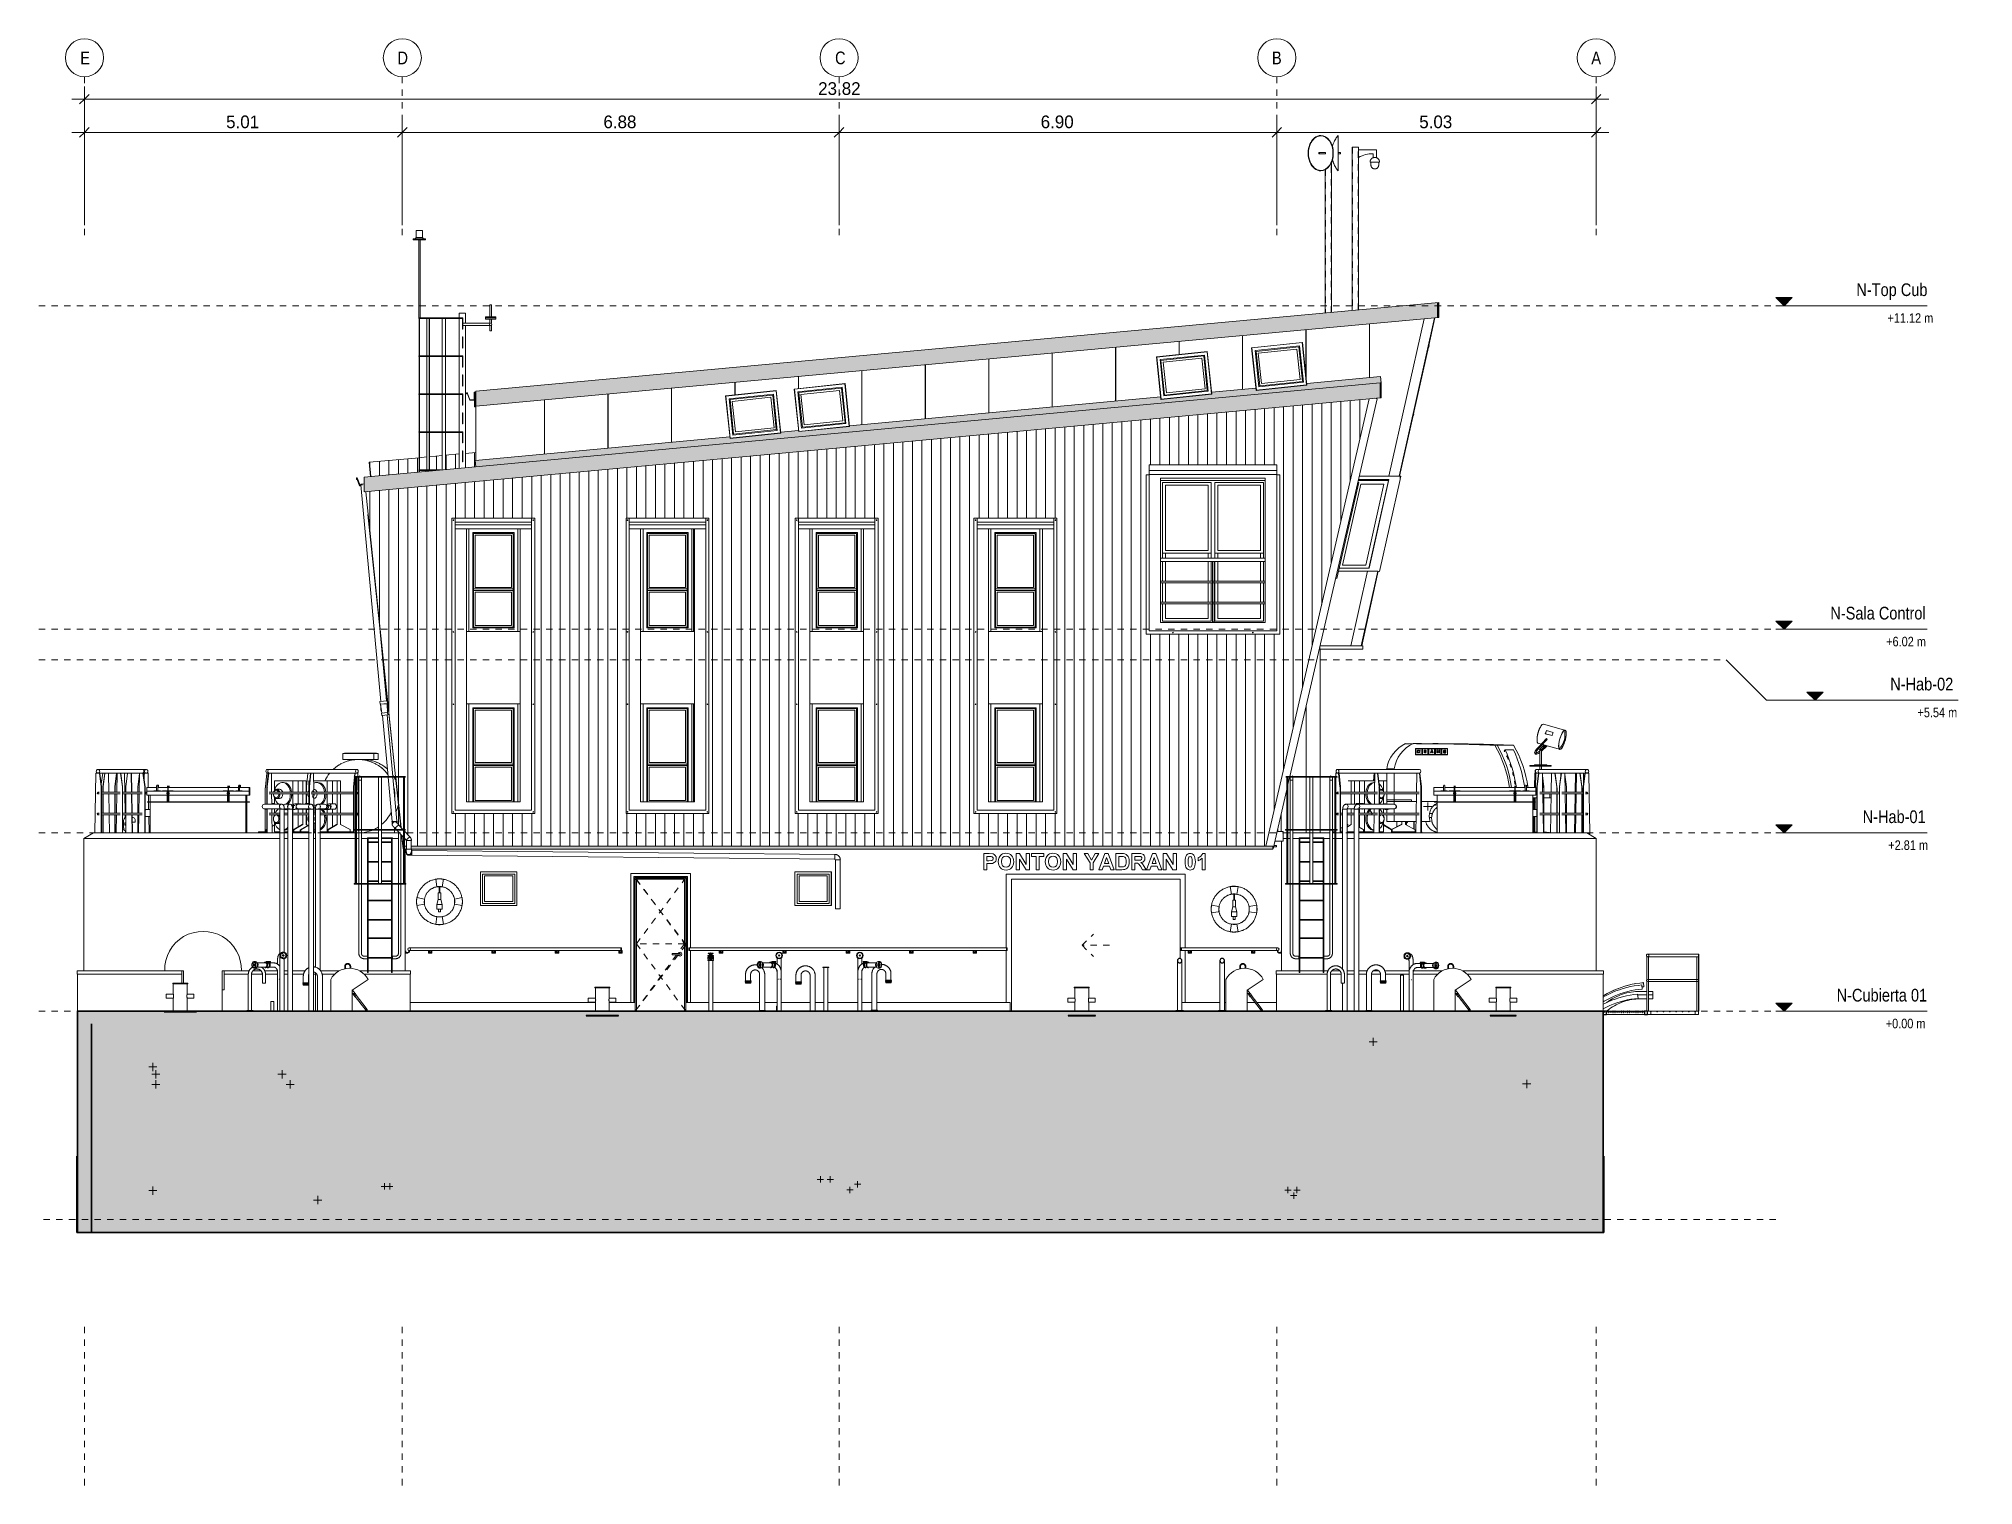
# Model space of a CAD drawing. Header units: metres. Extents: x -3 to 137, y -7 to 15.
# Drawn here: x 106.69 to 137.18, y -7.47 to 15.33 of the extents above; entities that cross this region are included whole.
import ezdxf

# ---------------------------------------------------------------- set-up
doc = ezdxf.new("R2010")
doc.units = ezdxf.units.M
for name, pattern in [('Centre', [0.03175, 0.00635, -0.00475, 0.0159, -0.00475]), ('Dash', [0.006, 0.003, -0.003]), ('Grid Line', [0.022225, 0.0127, -0.003175, 0.003175, -0.003175]), ('Hidden', [0.007144, 0.004763, -0.002381]), ('Trazo', [0.00635, 0.003175, -0.003175])]:
    doc.linetypes.add(name, pattern=pattern)
for name, color, linetype, lineweight in [('A-ANNO-DIMS', 7, 'Continuous', 9), ('A-ANNO-DIMS-100', 7, 'Continuous', 9), ('A-CLNG', 7, 'Continuous', 9), ('A-DOOR', 7, 'Continuous', 9), ('A-DOOR-FRAM', 7, 'Continuous', 9), ('A-FLOR', 7, 'Continuous', 9), ('A-FLOR-HRAL', 7, 'Continuous', 9), ('A-FLOR-LEVL', 7, 'Continuous', 9), ('A-FLOR-PATT', 7, 'Continuous', 35), ('A-GENM', 7, 'Continuous', 9), ('A-GLAZ', 7, 'Continuous', 9), ('A-ROOF-OTLN', 7, 'Continuous', 9), ('A-ROOF-PATT', 7, 'Continuous', 9), ('A-WALL', 7, 'Continuous', 9), ('A-WALL-PATT', 7, 'Continuous', 9), ('I-WALL', 7, 'Continuous', 9), ('M-EQPM', 7, 'Continuous', 9), ('P-PIPE', 7, 'Continuous', 9), ('P-PIPE-CNTR', 7, 'Continuous', 9), ('S-COLS', 7, 'Continuous', 9), ('S-GRID', 7, 'Continuous', 9), ('S-GRID-IDEN', 7, 'Continuous', 9)]:
    doc.layers.add(name, color=color, linetype=linetype, lineweight=lineweight)
doc.styles.add('Century Gothic_1', font='GOTHIC.TTF', dxfattribs={"height": 0.2})
doc.styles.add('Saira Condensed', font='SairaCondensed-Regular.ttf', dxfattribs={"height": 0.2})
doc.styles.add('Saira Condensed_1', font='SairaCondensed-Regular.ttf', dxfattribs={"height": 0.15})
doc.dimstyles.new('FCA_N_Cotas_E100', dxfattribs={"dimscale": 0.3048, "dimtxt": 0.208834, "dimasz": 0.492126, "dimexe": 0.656168, "dimexo": 0.656168, "dimgap": 0.032808, "dimtad": 1, "dimrnd": 0.01, "dimzin": 0, "dimdsep": 46, "dimtxsty": 'Century Gothic_1', "dimblk1": 'OBLIQUE', "dimblk2": 'OBLIQUE', "dimsah": 1, "dimcen": 0.09, "dimdle": 0.656168, "dimazin": 2, "dimtfac": 1, "dimtdec": 4, "dimtix": 1, "dimtmove": 0, "dimatfit": 3, "dimfxl": 1, "dimtvp": 1, "dimtolj": 1, "dimtzin": 0, "dimarcsym": 2})
pattern_1 = [(90, (123.7585, 0), (-0.15, 9e-18), [])]

msp = doc.modelspace()

# ---------------------------------------------------------------- texts
at = {"layer": 'S-GRID-IDEN', "color": 253, "true_color": 0xaaaaaa, "char_height": 0.2, "attachment_point": 1, "style": 'Saira Condensed'}
for s, insert, width in [('E', (107.345, 15.129), 0.15232), ('D', (112.344, 15.129), 0.17637), ('C', (119.24, 15.129), 0.1443), ('B', (126.125, 15.129), 0.17637), ('A', (131.158, 15.129), 0.17637)]:
    msp.add_mtext(s, dxfattribs=dict(at, insert=insert, width=width))

# ---------------------------------------------------------------- blocks, each defined once
blk = doc.blocks.new('Basic Wall _ Tabique exterior_Estructura Lamina Metalica - ___-2469499-Elevation 6 - a')
at = {"layer": 'A-WALL'}
for p, q in [((-12.774, 0.14), (-9.856, 0.14)), ((-9.638, 0.14), (-9.23, 0.14)), ((-9.23, 0.14), (-9.23, 0)), ((-8.43, 0), (-8.43, 0.14)), ((-8.43, 0.14), (-8.071, 0.14)), ((-8.006, 0.14), (-7.268, 0.14)), ((-7.188, 0.14), (-6.993, 0.14)), ((-6.928, 0.14), (-6.473, 0.14)), ((-6.393, 0.14), (-6.257, 0.14)), ((-6.192, 0.14), (-5.722, 0.14)), ((-5.657, 0.14), (-5.5, 0.14)), ((-5.42, 0.14), (-3.321, 0.14)), ((-3.321, 0.14), (-3.321, 0)), ((-0.613, 0.14), (-0.013, 0.14)), ((0.057, 0.14), (0.08, 0.14)), ((0.416, 0.14), (0.54, 0.14)), ((0.567, 0.14), (0.879, 0.14))]:
    blk.add_line(p, q, dxfattribs=at)
blk = doc.blocks.new('M_Corniza Generica - Blanco-2485554-Elevation 6 - a')
at = {"layer": 'A-GENM', "color": 8, "true_color": 0x808080}
for p, q in [((2.461, 9.655), (2.464, 9.667)), ((0.819, 2.563), (0.824, 2.561))]:
    blk.add_line(p, q, dxfattribs=at)
blk = doc.blocks.new('M_Corniza Generica - Blanco-2485529-Elevation 6 - a')
at = {"layer": 'A-GENM', "color": 8, "true_color": 0x808080}
for p, q in [((0.71, 2.603), (2.339, 9.655)), ((2.462, 9.655), (1.087, 3.7)), ((2.462, 9.655), (2.426, 9.663)), ((1.084, 3.691), (1.058, 3.576)), ((1.039, 3.495), (0.824, 2.562)), ((0.818, 2.563), (0.824, 2.562))]:
    blk.add_line(p, q, dxfattribs=at)
blk = doc.blocks.new('M_Corniza Generica - Blanco-2489516-Elevation 6 - a')
at = {"layer": 'A-GENM', "color": 8, "true_color": 0x808080}
for p, q in [((-13.422, 8.654), (-13.402, 8.431)), ((-13.417, 8.654), (-13.422, 8.654))]:
    blk.add_line(p, q, dxfattribs=at)
blk = doc.blocks.new('M_Corniza Generica - Blanco-2490366-Elevation 6 - a')
at = {"layer": 'A-GENM', "color": 8, "true_color": 0x808080}
for p, q in [((-13.442, 7.83), (-13.008, 3.7)), ((-13.007, 3.69), (-12.924, 2.902)), ((-12.911, 2.778), (-12.888, 2.559)), ((-12.888, 2.559), (-12.883, 2.56))]:
    blk.add_line(p, q, dxfattribs=at)
blk = doc.blocks.new('M_Ventana Ponton - 650 x 1500 mm-2528099-Elevation 6 - a')
at = {"layer": 'A-GLAZ'}
for p, q in [((-11.789, 4.785), (-11.139, 4.785)), ((-11.789, 3.301), (-11.789, 4.785)), ((-11.776, 3.301), (-11.776, 4.772)), ((-11.776, 4.772), (-11.151, 4.772)), ((-11.75, 3.923), (-11.75, 4.747)), ((-11.177, 4.747), (-11.75, 4.747)), ((-11.177, 3.923), (-11.177, 4.747)), ((-11.151, 4.772), (-11.151, 3.301)), ((-11.139, 4.785), (-11.139, 3.301)), ((-11.776, 3.898), (-11.151, 3.898)), ((-11.151, 3.898), (-11.776, 3.898)), ((-11.776, 3.872), (-11.151, 3.872)), ((-11.151, 3.872), (-11.776, 3.872)), ((-11.75, 3.923), (-11.177, 3.923)), ((-11.177, 3.847), (-11.75, 3.847)), ((-11.75, 3.847), (-11.75, 3.323)), ((-11.177, 3.323), (-11.177, 3.847)), ((-11.75, 3.323), (-11.177, 3.323))]:
    blk.add_line(p, q, dxfattribs=at)
blk = doc.blocks.new('M_Trim-Window-Exterior-Flat - with Sill-2528642-Elevation 6 - a')
at = {"layer": 'A-GENM'}
for p, q in [((-11.849, 4.845), (-11.849, 3.301)), ((-11.079, 4.845), (-11.849, 4.845)), ((-11.789, 3.301), (-11.789, 4.785)), ((-11.789, 4.785), (-11.139, 4.785)), ((-11.139, 4.785), (-11.139, 3.301)), ((-11.079, 3.301), (-11.079, 4.845))]:
    blk.add_line(p, q, dxfattribs=at)
blk = doc.blocks.new('M_Ventana Ponton - 650 x 1500 mm-V166-Elevation 6 - a')
at = {"layer": 'A-GLAZ'}
for p, q in [((-11.789, 7.545), (-11.139, 7.545)), ((-11.789, 6.045), (-11.789, 7.545)), ((-11.776, 6.057), (-11.776, 7.532)), ((-11.776, 7.532), (-11.151, 7.532)), ((-11.75, 6.683), (-11.75, 7.507)), ((-11.177, 7.507), (-11.75, 7.507)), ((-11.177, 6.683), (-11.177, 7.507)), ((-11.151, 7.532), (-11.151, 6.057)), ((-11.139, 7.545), (-11.139, 6.045)), ((-11.776, 6.657), (-11.151, 6.657)), ((-11.151, 6.657), (-11.776, 6.657)), ((-11.776, 6.632), (-11.151, 6.632)), ((-11.151, 6.632), (-11.776, 6.632)), ((-11.75, 6.683), (-11.177, 6.683)), ((-11.177, 6.607), (-11.75, 6.607)), ((-11.75, 6.607), (-11.75, 6.083)), ((-11.177, 6.083), (-11.177, 6.607)), ((-11.139, 6.045), (-11.789, 6.045)), ((-11.151, 6.057), (-11.776, 6.057)), ((-11.75, 6.083), (-11.177, 6.083))]:
    blk.add_line(p, q, dxfattribs=at)
blk = doc.blocks.new('M_Trim-Window-Exterior-Flat - with Sill-V167-Elevation 6 - a')
at = {"layer": 'A-GENM'}
for p, q in [((-11.849, 7.605), (-11.849, 5.985)), ((-11.079, 7.605), (-11.849, 7.605)), ((-11.789, 6.045), (-11.789, 7.545)), ((-11.789, 7.545), (-11.139, 7.545)), ((-11.139, 7.545), (-11.139, 6.045)), ((-11.079, 5.985), (-11.079, 7.605)), ((-11.849, 5.985), (-11.079, 5.985)), ((-11.139, 6.045), (-11.789, 6.045))]:
    blk.add_line(p, q, dxfattribs=at)
blk = doc.blocks.new('M_Window-Double-Hung-Double - 1650 x 2250-2534712-Elevation 6 - a')
at = {"layer": 'A-GLAZ'}
for p, q in [((-0.949, 8.368), (0.701, 8.368)), ((-0.949, 7.141), (-0.949, 8.368)), ((-0.154, 8.336), (-0.917, 8.336)), ((-0.917, 8.336), (-0.917, 7.141)), ((-0.198, 8.291), (-0.872, 8.291)), ((-0.872, 7.265), (-0.872, 8.291)), ((-0.198, 7.265), (-0.198, 8.291)), ((-0.154, 8.336), (-0.154, 7.141)), ((-0.093, 7.141), (-0.093, 8.336)), ((0.67, 8.336), (-0.093, 8.336)), ((0.625, 8.291), (-0.049, 8.291)), ((-0.049, 8.291), (-0.049, 7.265)), ((0.625, 8.291), (0.625, 7.265)), ((0.67, 7.141), (0.67, 8.336)), ((-0.949, 6.781), (-0.949, 7.091)), ((-0.154, 7.22), (-0.917, 7.22)), ((-0.917, 7.091), (-0.917, 6.781)), ((-0.872, 7.265), (-0.198, 7.265)), ((-0.872, 7.141), (-0.872, 7.22)), ((-0.872, 6.781), (-0.872, 7.091)), ((-0.198, 7.141), (-0.198, 7.22)), ((-0.198, 6.78), (-0.198, 7.091)), ((-0.154, 7.091), (-0.154, 6.78)), ((0.67, 7.22), (-0.093, 7.22)), ((-0.093, 6.78), (-0.093, 7.091)), ((-0.049, 7.265), (0.625, 7.265)), ((-0.049, 7.22), (-0.049, 7.141)), ((-0.049, 7.091), (-0.049, 6.78)), ((0.625, 7.22), (0.625, 7.141)), ((0.625, 7.091), (0.625, 6.781)), ((0.67, 6.781), (0.67, 7.091)), ((-0.949, 6.451), (-0.949, 6.755)), ((-0.917, 6.755), (-0.917, 6.451)), ((-0.872, 6.451), (-0.872, 6.755)), ((-0.198, 6.45), (-0.198, 6.755)), ((-0.154, 6.755), (-0.154, 6.45)), ((-0.093, 6.45), (-0.093, 6.756)), ((-0.049, 6.756), (-0.049, 6.45)), ((0.625, 6.755), (0.625, 6.451)), ((0.67, 6.451), (0.67, 6.755)), ((-0.949, 6.127), (-0.949, 6.425)), ((-0.917, 6.425), (-0.917, 6.149)), ((-0.872, 6.194), (-0.872, 6.425)), ((-0.198, 6.194), (-0.198, 6.425)), ((-0.154, 6.425), (-0.154, 6.149)), ((-0.093, 6.149), (-0.093, 6.426)), ((-0.049, 6.426), (-0.049, 6.194)), ((0.625, 6.425), (0.625, 6.194)), ((0.67, 6.149), (0.67, 6.425)), ((-0.917, 6.149), (-0.154, 6.149)), ((-0.872, 6.194), (-0.198, 6.194)), ((-0.093, 6.149), (0.67, 6.149)), ((-0.049, 6.194), (0.625, 6.194))]:
    blk.add_line(p, q, dxfattribs=at)
blk = doc.blocks.new('M_Trim-Window-Exterior-Flat - with Sill-2534714-Elevation 6 - a')
at = {"layer": 'A-GENM'}
for p, q in [((-0.949, 7.141), (-0.949, 8.368)), ((-0.949, 8.368), (0.701, 8.368)), ((-0.949, 6.781), (-0.949, 7.091)), ((-0.949, 6.451), (-0.949, 6.755)), ((-0.949, 6.127), (-0.949, 6.425))]:
    blk.add_line(p, q, dxfattribs=at)
blk = doc.blocks.new('M_Corniza Generica - Verde-2571607-Elevation 6 - a')
at = {"layer": 'A-GENM', "color": 8, "true_color": 0x808080}
for q in [(2.229, 5.761), (2.214, 5.76)]:
    blk.add_line((2.214, 5.764), q, dxfattribs=at)
blk = doc.blocks.new('M_Corniza Generica - Verde-2571591-Elevation 6 - a')
at = {"layer": 'A-GENM', "color": 8, "true_color": 0x808080}
for p, q in [((1.558, 5.743), (1.558, 5.71)), ((2.238, 5.71), (1.558, 5.71)), ((1.562, 5.76), (2.238, 5.76)), ((2.238, 5.71), (2.238, 5.76))]:
    blk.add_line(p, q, dxfattribs=at)
blk = doc.blocks.new('M_Ventana Cubierta Ponton - M_Ventana Cubierta Ponton-2549161-Elevation 6 - a')
at = {"layer": 'A-GLAZ', "color": 8, "true_color": 0x808080}
for p, q in [((-7.805, 9.7), (-7.005, 9.785)), ((-7.009, 9.78), (-7.801, 9.697)), ((-7.005, 9.785), (-7.009, 9.78)), ((-7.009, 9.78), (-6.939, 9.116)), ((-7.005, 9.785), (-6.934, 9.112)), ((-7.801, 9.697), (-7.805, 9.7)), ((-7.735, 9.028), (-7.805, 9.7)), ((-7.801, 9.697), (-7.731, 9.033)), ((-7.05, 9.729), (-7.75, 9.656)), ((-7.75, 9.656), (-7.69, 9.084)), ((-7.735, 9.643), (-7.062, 9.714)), ((-7.735, 9.643), (-7.678, 9.099)), ((-7.7, 9.615), (-7.091, 9.679)), ((-7.7, 9.615), (-7.649, 9.134)), ((-7.091, 9.679), (-7.04, 9.198)), ((-7.005, 9.169), (-7.062, 9.714)), ((-6.99, 9.157), (-7.05, 9.729)), ((-7.69, 9.084), (-6.99, 9.157)), ((-7.678, 9.099), (-7.005, 9.169)), ((-7.649, 9.134), (-7.04, 9.198)), ((-6.934, 9.112), (-7.735, 9.028)), ((-7.731, 9.033), (-7.735, 9.028)), ((-6.939, 9.116), (-7.731, 9.033)), ((-6.939, 9.116), (-6.934, 9.112))]:
    blk.add_line(p, q, dxfattribs=at)
blk = doc.blocks.new('M_Corniza Generica - Gris-2549991-Elevation 6 - a')
at = {"layer": 'A-GENM', "true_color": 0x474958}
blk.add_hatch(color=251, dxfattribs=at).paths.add_polyline_path([(-11.742, 8.585), (2.51, 9.907), (2.527, 9.907), (2.518, 10.005), (1.355, 9.897), (1.357, 9.872), (0.557, 9.788), (0.553, 9.823), (-0.144, 9.758), (-0.141, 9.729), (-0.942, 9.645), (-0.946, 9.684), (-5.852, 9.228), (-5.851, 9.221), (-6.651, 9.137), (-6.653, 9.154), (-6.936, 9.128), (-6.934, 9.112), (-7.735, 9.028), (-7.737, 9.053), (-11.751, 8.681)])
at = {"layer": 'A-GENM', "color": 8, "true_color": 0x808080}
for p, q in [((-0.144, 9.758), (0.553, 9.823)), ((1.355, 9.897), (2.518, 10.005)), ((2.527, 9.907), (2.518, 10.005)), ((-5.852, 9.228), (-0.946, 9.684)), ((-6.936, 9.128), (-6.653, 9.154)), ((-11.751, 8.681), (-7.737, 9.053)), ((-11.751, 8.681), (-11.742, 8.585))]:
    blk.add_line(p, q, dxfattribs=at)
blk = doc.blocks.new('M_Ventana lateral sala operaciones - M_Ventana lateral sala operaciones-2564582-Elevation 6 - a')
at = {"layer": 'A-GLAZ', "color": 8, "true_color": 0x808080}
for p, q in [((2.204, 8.308), (1.918, 7.031)), ((2.164, 8.368), (2.644, 8.368)), ((2.569, 8.308), (2.204, 8.308)), ((2.284, 7.031), (2.569, 8.308)), ((2.644, 8.368), (2.335, 6.986)), ((1.918, 7.031), (2.284, 7.031))]:
    blk.add_line(p, q, dxfattribs=at)
blk = doc.blocks.new('M_Ventana Fachada ponton - M_Ventana Fachada ponton-2570499-Elevation 6 - a')
at = {"layer": 'A-GLAZ', "true_color": 0x474958}
blk.add_hatch(color=251, dxfattribs=at).paths.add_polyline_path([(1.83, 6.823), (2.173, 8.335), (2.158, 8.338), (1.809, 6.828)])
at = {"layer": 'A-GLAZ', "color": 8, "true_color": 0x808080}
for p, q in [((1.83, 6.823), (2.173, 8.335)), ((2.173, 8.335), (2.158, 8.338)), ((1.809, 6.828), (1.83, 6.823))]:
    blk.add_line(p, q, dxfattribs=at)
blk = doc.blocks.new('CHS-Circular Hollow Section-Column - 225 mm-2571516-Elevation 6 - a')
at = {"layer": 'S-COLS'}
for p, q in [((1.568, 3.7), (1.568, 5.71)), ((1.343, 4.81), (1.343, 3.7)), ((1.343, 3.69), (1.343, 2.864)), ((1.568, 2.864), (1.568, 3.69)), ((1.343, 2.854), (1.343, 2.813)), ((1.568, 2.813), (1.568, 2.854))]:
    blk.add_line(p, q, dxfattribs=at)
blk = doc.blocks.new('M_RVR_Codo material - CO - Codo-2571942-Elevation 6 - a')
at = {"layer": 'P-PIPE', "color": 9, "true_color": 0xc0c0c0, "flags": 128}
blk.add_lwpolyline([(-13.192, 5.352), (-13.191, 5.352), (-13.19, 5.352), (-13.189, 5.352), (-13.188, 5.352), (-13.187, 5.352), (-13.186, 5.352), (-13.185, 5.352), (-13.184, 5.352), (-13.182, 5.352)], dxfattribs=at)
at = {"layer": 'P-PIPE', "color": 9, "true_color": 0xc0c0c0}
blk.add_ellipse((-13.192, 5.4), major_axis=(0.0482, 0), ratio=0.99995, start_param=1.567569, end_param=1.750989, dxfattribs=at)
blk = doc.blocks.new('M_Tee - Generic - Standard-2572233-Elevation 6 - a')
at = {"layer": 'P-PIPE', "color": 9, "true_color": 0xc0c0c0}
for p, q in [((-13.198, 5.458), (-13.202, 5.457)), ((-13.193, 5.458), (-13.198, 5.458))]:
    blk.add_line(p, q, dxfattribs=at)
blk = doc.blocks.new('M_RVR_Codo material - CO - Codo-2572675-Elevation 6 - a')
at = {"layer": 'P-PIPE', "color": 9, "true_color": 0xc0c0c0}
blk.add_line((-13.121, 4.776), (-13.134, 4.789), dxfattribs=at)
at = {"layer": 'P-PIPE', "color": 9, "true_color": 0xc0c0c0, "flags": 128}
blk.add_lwpolyline([(-13.128, 4.748), (-13.126, 4.749), (-13.125, 4.751), (-13.123, 4.752), (-13.122, 4.753), (-13.121, 4.755), (-13.119, 4.756)], dxfattribs=at)
blk = doc.blocks.new('Plastico - Tee - PL - Tee-2573690-Elevation 6 - a')
at = {"layer": 'P-PIPE', "color": 9, "true_color": 0xc0c0c0}
for p, q in [((-13.195, 4.887), (-13.251, 4.882)), ((-13.251, 4.882), (-13.247, 4.839)), ((-13.138, 4.893), (-13.195, 4.887)), ((-13.134, 4.849), (-13.138, 4.893)), ((-13.247, 4.839), (-13.191, 4.844)), ((-13.242, 4.84), (-13.221, 4.699)), ((-13.239, 4.76), (-13.239, 4.76)), ((-13.234, 4.755), (-13.234, 4.755)), ((-13.178, 4.703), (-13.226, 4.699)), ((-13.226, 4.699), (-13.223, 4.663)), ((-13.223, 4.663), (-13.175, 4.668)), ((-13.191, 4.844), (-13.134, 4.849)), ((-13.13, 4.708), (-13.178, 4.703)), ((-13.175, 4.668), (-13.126, 4.672)), ((-13.134, 4.707), (-13.14, 4.849)), ((-13.132, 4.764), (-13.132, 4.764)), ((-13.126, 4.672), (-13.13, 4.708)), ((-13.126, 4.76), (-13.126, 4.76))]:
    blk.add_line(p, q, dxfattribs=at)
at = {"layer": 'P-PIPE', "color": 9, "true_color": 0xc0c0c0, "flags": 128}
for points in [[(-13.242, 4.842), (-13.242, 4.839), (-13.241, 4.835), (-13.241, 4.832), (-13.241, 4.828), (-13.241, 4.825), (-13.24, 4.821), (-13.24, 4.818), (-13.24, 4.815), (-13.239, 4.811), (-13.239, 4.808), (-13.239, 4.805), (-13.238, 4.802), (-13.238, 4.799), (-13.238, 4.796), (-13.238, 4.793), (-13.237, 4.79), (-13.237, 4.787), (-13.237, 4.785), (-13.237, 4.782), (-13.236, 4.78), (-13.236, 4.777), (-13.236, 4.775), (-13.236, 4.773), (-13.236, 4.771), (-13.235, 4.769), (-13.235, 4.767), (-13.235, 4.765), (-13.235, 4.764), (-13.235, 4.762), (-13.235, 4.761), (-13.234, 4.76), (-13.234, 4.759), (-13.234, 4.758), (-13.234, 4.757), (-13.234, 4.756), (-13.234, 4.756), (-13.234, 4.755), (-13.234, 4.755), (-13.234, 4.755), (-13.234, 4.755)], [(-13.226, 4.732), (-13.227, 4.733), (-13.228, 4.735), (-13.229, 4.737), (-13.23, 4.739), (-13.231, 4.74), (-13.231, 4.742), (-13.232, 4.744), (-13.232, 4.746), (-13.233, 4.748), (-13.233, 4.75), (-13.234, 4.752), (-13.234, 4.754), (-13.234, 4.755)], [(-13.132, 4.764), (-13.132, 4.764), (-13.132, 4.765), (-13.132, 4.765), (-13.132, 4.765), (-13.132, 4.766), (-13.132, 4.767), (-13.132, 4.768), (-13.132, 4.769), (-13.132, 4.77), (-13.132, 4.771), (-13.133, 4.773), (-13.133, 4.774), (-13.133, 4.776), (-13.133, 4.778), (-13.133, 4.779), (-13.133, 4.782), (-13.134, 4.784), (-13.134, 4.786), (-13.134, 4.788), (-13.134, 4.791), (-13.134, 4.793), (-13.135, 4.796), (-13.135, 4.799), (-13.135, 4.801), (-13.136, 4.804), (-13.136, 4.807), (-13.136, 4.81), (-13.136, 4.814), (-13.137, 4.817), (-13.137, 4.82), (-13.137, 4.823), (-13.138, 4.827), (-13.138, 4.83), (-13.138, 4.833), (-13.138, 4.837), (-13.139, 4.84), (-13.139, 4.844), (-13.139, 4.847), (-13.14, 4.851), (-13.14, 4.852)], [(-13.132, 4.764), (-13.132, 4.762), (-13.132, 4.76), (-13.132, 4.758), (-13.132, 4.756), (-13.132, 4.754), (-13.132, 4.752), (-13.132, 4.75), (-13.133, 4.748), (-13.133, 4.746), (-13.134, 4.744), (-13.135, 4.742), (-13.135, 4.74)]]:
    blk.add_lwpolyline(points, dxfattribs=at)
at = {"layer": 'P-PIPE', "color": 9, "true_color": 0xc0c0c0}
for major_axis, start_param, end_param in [((0.0566, 0), 2.811932, 3.876398), ((0.0566, 0), 2.814626, 3.232753), ((0.0514, 0), 3.170344, 3.23263), ((0.0514, 0), 3.407286, 3.696953), ((0.0566, 0), 5.729031, 6.808091), ((0.0513, 0), 5.898168, 6.199813), ((0.0566, 0), 6.112546, 6.809584), ((0.0513, 0), 0.067027, 0.17665)]:
    blk.add_ellipse((-13.183, 4.76), major_axis=major_axis, ratio=0.99995, start_param=start_param, end_param=end_param, dxfattribs=at)
blk = doc.blocks.new('M_RVR_Codo material - CO - Codo-2573685-Elevation 6 - a')
at = {"layer": 'P-PIPE', "color": 9, "true_color": 0xc0c0c0}
for p, q in [((-13.021, 2.994), (-13.062, 2.99)), ((-12.981, 2.998), (-13.021, 2.994))]:
    blk.add_line(p, q, dxfattribs=at)
at = {"layer": 'P-PIPE', "color": 9, "true_color": 0xc0c0c0, "flags": 128}
for points in [[(-13.058, 2.943), (-13.058, 2.943), (-13.058, 2.944), (-13.058, 2.944), (-13.058, 2.944), (-13.058, 2.944), (-13.058, 2.945), (-13.058, 2.945), (-13.058, 2.946), (-13.058, 2.947), (-13.058, 2.947), (-13.058, 2.948), (-13.058, 2.949), (-13.058, 2.95), (-13.058, 2.951), (-13.058, 2.952), (-13.058, 2.953), (-13.059, 2.954), (-13.059, 2.955), (-13.059, 2.957), (-13.059, 2.958), (-13.059, 2.959), (-13.059, 2.961), (-13.059, 2.962), (-13.059, 2.964), (-13.06, 2.965), (-13.06, 2.967), (-13.06, 2.969), (-13.06, 2.97), (-13.06, 2.972), (-13.06, 2.974), (-13.06, 2.975), (-13.061, 2.977), (-13.061, 2.979), (-13.061, 2.981), (-13.061, 2.983), (-13.061, 2.985), (-13.061, 2.986), (-13.062, 2.988), (-13.062, 2.99), (-13.062, 2.99)], [(-12.981, 2.998), (-12.981, 2.996), (-12.98, 2.994), (-12.98, 2.992), (-12.98, 2.99), (-12.98, 2.988), (-12.98, 2.987), (-12.98, 2.985), (-12.979, 2.983), (-12.979, 2.981), (-12.979, 2.979), (-12.979, 2.978), (-12.979, 2.976), (-12.979, 2.974), (-12.979, 2.973), (-12.978, 2.971), (-12.978, 2.97), (-12.978, 2.968), (-12.978, 2.967), (-12.978, 2.965), (-12.978, 2.964)]]:
    blk.add_lwpolyline(points, dxfattribs=at)
at = {"layer": 'P-PIPE', "color": 9, "true_color": 0xc0c0c0}
for start_param, end_param in [(2.896151, 3.051488), (3.176127, 3.232753), (3.232753, 3.293718), (2.616959, 2.808414), (3.435939, 3.556871), (2.339736, 2.56322), (1.661957, 2.314775), (0.614759, 1.661957)]:
    blk.add_ellipse((-13.017, 2.947), major_axis=(0.0407, 0), ratio=0.99995, start_param=start_param, end_param=end_param, dxfattribs=at)
blk = doc.blocks.new('M_RVR_Codo material - CO - Codo-2573686-Elevation 6 - a')
at = {"layer": 'P-PIPE', "color": 9, "true_color": 0xc0c0c0}
for p, q in [((-13.015, 2.884), (-12.985, 2.912)), ((-12.985, 2.912), (-12.955, 2.94))]:
    blk.add_line(p, q, dxfattribs=at)
at = {"layer": 'P-PIPE', "color": 9, "true_color": 0xc0c0c0, "flags": 128}
for points in [[(-13.058, 2.947), (-13.05, 2.923), (-13.049, 2.921), (-13.048, 2.92), (-13.048, 2.92), (-13.047, 2.919), (-13.047, 2.919), (-13.046, 2.918), (-13.046, 2.918), (-13.045, 2.917), (-13.045, 2.917), (-13.044, 2.916), (-13.044, 2.915), (-13.043, 2.915), (-13.042, 2.914), (-13.042, 2.913), (-13.041, 2.912), (-13.04, 2.911), (-13.039, 2.91), (-13.038, 2.909), (-13.037, 2.908), (-13.036, 2.907), (-13.035, 2.906), (-13.034, 2.905), (-13.033, 2.904), (-13.032, 2.903), (-13.031, 2.902), (-13.03, 2.9), (-13.029, 2.899), (-13.028, 2.898), (-13.026, 2.897), (-13.025, 2.895), (-13.024, 2.894), (-13.023, 2.893), (-13.021, 2.891), (-13.02, 2.89), (-13.019, 2.889), (-13.018, 2.887), (-13.016, 2.886), (-13.015, 2.884), (-13.015, 2.884)], [(-12.986, 2.973), (-12.986, 2.973), (-12.986, 2.972), (-12.985, 2.972), (-12.985, 2.972), (-12.985, 2.971), (-12.984, 2.971), (-12.984, 2.97), (-12.983, 2.97), (-12.983, 2.969), (-12.982, 2.968), (-12.981, 2.968), (-12.98, 2.967), (-12.98, 2.966), (-12.979, 2.965), (-12.978, 2.964), (-12.977, 2.963), (-12.976, 2.962), (-12.975, 2.961), (-12.974, 2.96), (-12.973, 2.959), (-12.972, 2.958), (-12.971, 2.957), (-12.97, 2.955), (-12.969, 2.954), (-12.968, 2.953), (-12.966, 2.952), (-12.965, 2.95), (-12.964, 2.949), (-12.963, 2.948), (-12.961, 2.946), (-12.96, 2.945), (-12.959, 2.944), (-12.958, 2.942), (-12.956, 2.941), (-12.955, 2.94)]]:
    blk.add_lwpolyline(points, dxfattribs=at)
at = {"layer": 'P-PIPE', "color": 9, "true_color": 0xc0c0c0}
for start_param, end_param in [(2.321313, 3.36851), (3.388695, 3.63031), (3.740881, 3.892109), (0.750517, 2.321313), (0.699247, 0.750517)]:
    blk.add_ellipse((-13.017, 2.947), major_axis=(0.0407, 0), ratio=0.99995, start_param=start_param, end_param=end_param, dxfattribs=at)
blk = doc.blocks.new('M_RVR_Codo material - CO - Codo-2573687-Elevation 6 - a')
at = {"layer": 'P-PIPE', "color": 9, "true_color": 0xc0c0c0}
for p, q in [((-12.78, 2.752), (-12.81, 2.724)), ((-12.81, 2.724), (-12.84, 2.696)), ((-12.839, 2.697), (-12.84, 2.696)), ((-12.838, 2.692), (-12.797, 2.692)), ((-12.838, 2.692), (-12.836, 2.692)), ((-12.797, 2.692), (-12.756, 2.692))]:
    blk.add_line(p, q, dxfattribs=at)
at = {"layer": 'P-PIPE', "color": 9, "true_color": 0xc0c0c0, "flags": 128}
for points in [[(-12.756, 2.692), (-12.756, 2.695), (-12.757, 2.699), (-12.757, 2.702), (-12.758, 2.706), (-12.758, 2.709), (-12.759, 2.713), (-12.76, 2.716), (-12.761, 2.719), (-12.762, 2.723), (-12.763, 2.726), (-12.765, 2.729), (-12.766, 2.732), (-12.768, 2.735), (-12.77, 2.738), (-12.772, 2.741), (-12.774, 2.744), (-12.776, 2.747), (-12.778, 2.75), (-12.78, 2.752)], [(-12.84, 2.696), (-12.839, 2.696), (-12.839, 2.696), (-12.839, 2.696), (-12.839, 2.695), (-12.839, 2.695), (-12.839, 2.695), (-12.839, 2.695), (-12.838, 2.695), (-12.838, 2.694), (-12.838, 2.694), (-12.838, 2.694), (-12.838, 2.694), (-12.838, 2.693), (-12.838, 2.693), (-12.838, 2.693), (-12.838, 2.693), (-12.838, 2.692), (-12.838, 2.692), (-12.838, 2.692)]]:
    blk.add_lwpolyline(points, dxfattribs=at)
blk = doc.blocks.new('M_RVR_Codo material - CO - Codo-2573688-Elevation 6 - a')
at = {"layer": 'P-PIPE', "color": 9, "true_color": 0xc0c0c0}
for p, q in [((-12.797, 2.558), (-12.838, 2.558)), ((-12.756, 2.558), (-12.797, 2.558))]:
    blk.add_line(p, q, dxfattribs=at)
at = {"layer": 'P-PIPE', "color": 9, "true_color": 0xc0c0c0, "flags": 128}
for points in [[(-12.838, 2.558), (-12.838, 2.556), (-12.838, 2.554), (-12.838, 2.552), (-12.838, 2.55), (-12.838, 2.549), (-12.838, 2.547), (-12.838, 2.545), (-12.838, 2.543), (-12.838, 2.541), (-12.838, 2.54), (-12.838, 2.538), (-12.838, 2.536), (-12.838, 2.534), (-12.838, 2.533), (-12.838, 2.531), (-12.838, 2.53), (-12.838, 2.528), (-12.838, 2.527), (-12.838, 2.525), (-12.838, 2.524), (-12.838, 2.523), (-12.838, 2.522), (-12.838, 2.52), (-12.838, 2.519), (-12.838, 2.518), (-12.838, 2.517), (-12.838, 2.516), (-12.838, 2.516), (-12.838, 2.515), (-12.838, 2.514), (-12.838, 2.513), (-12.838, 2.513), (-12.838, 2.512), (-12.838, 2.512), (-12.838, 2.511), (-12.838, 2.511), (-12.838, 2.511), (-12.838, 2.511), (-12.838, 2.511)], [(-12.756, 2.511), (-12.756, 2.511), (-12.756, 2.511), (-12.756, 2.511), (-12.756, 2.511), (-12.756, 2.512), (-12.756, 2.512), (-12.756, 2.513), (-12.756, 2.513), (-12.756, 2.514), (-12.756, 2.515), (-12.756, 2.515), (-12.756, 2.516), (-12.756, 2.517), (-12.756, 2.518), (-12.756, 2.519), (-12.756, 2.52), (-12.756, 2.522), (-12.756, 2.523), (-12.756, 2.524), (-12.756, 2.525), (-12.756, 2.527), (-12.756, 2.528), (-12.756, 2.53), (-12.756, 2.531), (-12.756, 2.533), (-12.756, 2.534), (-12.756, 2.536), (-12.756, 2.538), (-12.756, 2.539), (-12.756, 2.541), (-12.756, 2.543), (-12.756, 2.545), (-12.756, 2.547), (-12.756, 2.548), (-12.756, 2.55), (-12.756, 2.552), (-12.756, 2.554), (-12.756, 2.556), (-12.756, 2.558), (-12.756, 2.558)]]:
    blk.add_lwpolyline(points, dxfattribs=at)
at = {"layer": 'P-PIPE', "color": 9, "true_color": 0xc0c0c0}
for start_param, end_param in [(3.141593, 4.712389), (4.712389, 6.283185)]:
    blk.add_ellipse((-12.797, 2.511), major_axis=(0.0407, 0), ratio=0.99995, start_param=start_param, end_param=end_param, dxfattribs=at)
blk = doc.blocks.new('M_RVR_Codo material - CO - Codo-2573689-Elevation 6 - a')
at = {"layer": 'P-PIPE', "color": 9, "true_color": 0xc0c0c0}
for p, q in [((-12.838, 2.501), (-12.834, 2.497)), ((-12.75, 2.5), (-12.75, 2.541)), ((-12.75, 2.459), (-12.75, 2.5))]:
    blk.add_line(p, q, dxfattribs=at)
at = {"layer": 'P-PIPE', "color": 9, "true_color": 0xc0c0c0, "flags": 128}
for points in [[(-12.812, 2.467), (-12.807, 2.461), (-12.802, 2.46), (-12.8, 2.46), (-12.799, 2.46), (-12.798, 2.46), (-12.798, 2.46), (-12.797, 2.46), (-12.796, 2.46), (-12.795, 2.46), (-12.795, 2.46), (-12.794, 2.46), (-12.793, 2.46), (-12.792, 2.46), (-12.791, 2.46), (-12.79, 2.46), (-12.789, 2.46), (-12.787, 2.46), (-12.786, 2.46), (-12.785, 2.46), (-12.784, 2.46), (-12.782, 2.46), (-12.781, 2.46), (-12.779, 2.46), (-12.778, 2.46), (-12.776, 2.459), (-12.774, 2.459), (-12.773, 2.459), (-12.771, 2.459), (-12.769, 2.459), (-12.768, 2.459), (-12.766, 2.459), (-12.764, 2.459), (-12.762, 2.459), (-12.76, 2.459), (-12.758, 2.459), (-12.757, 2.459), (-12.755, 2.459), (-12.753, 2.459), (-12.751, 2.459), (-12.75, 2.459)], [(-12.755, 2.541), (-12.753, 2.541), (-12.752, 2.541), (-12.75, 2.541), (-12.75, 2.541)]]:
    blk.add_lwpolyline(points, dxfattribs=at)
at = {"layer": 'P-PIPE', "color": 9, "true_color": 0xc0c0c0}
for start_param, end_param in [(2.994565, 3.131593), (3.131593, 4.70239), (4.70239, 6.273186), (6.273186, 6.432617)]:
    blk.add_ellipse((-12.797, 2.501), major_axis=(0.0407, 0), ratio=0.99995, start_param=start_param, end_param=end_param, dxfattribs=at)
blk = doc.blocks.new('M_RVR_Codo material - CO - Codo-V168-Elevation 6 - a')
at = {"layer": 'P-PIPE', "color": 9, "true_color": 0xc0c0c0}
for p, q in [((-6.083, 2.474), (-6.084, 2.433)), ((-6.084, 2.433), (-6.084, 2.392)), ((-6.084, 2.394), (-6.084, 2.392)), ((-6.078, 2.386), (-6.037, 2.386)), ((-6.078, 2.386), (-6.076, 2.386)), ((-6.037, 2.386), (-5.996, 2.386))]:
    blk.add_line(p, q, dxfattribs=at)
at = {"layer": 'P-PIPE', "color": 9, "true_color": 0xc0c0c0, "flags": 128}
for points in [[(-5.996, 2.386), (-5.996, 2.39), (-5.997, 2.393), (-5.997, 2.397), (-5.997, 2.4), (-5.998, 2.404), (-5.999, 2.407), (-6, 2.41), (-6.001, 2.414), (-6.002, 2.417), (-6.003, 2.42), (-6.005, 2.424), (-6.006, 2.427), (-6.008, 2.43), (-6.01, 2.433), (-6.012, 2.436), (-6.014, 2.439), (-6.016, 2.441), (-6.018, 2.444), (-6.02, 2.447), (-6.023, 2.449), (-6.025, 2.451), (-6.028, 2.454), (-6.031, 2.456), (-6.034, 2.458), (-6.037, 2.46), (-6.04, 2.462), (-6.043, 2.464), (-6.046, 2.465), (-6.049, 2.467), (-6.052, 2.468), (-6.056, 2.469), (-6.059, 2.47), (-6.062, 2.471), (-6.066, 2.472), (-6.069, 2.473), (-6.073, 2.473), (-6.076, 2.474), (-6.08, 2.474), (-6.083, 2.474), (-6.083, 2.474)], [(-6.084, 2.392), (-6.084, 2.392), (-6.083, 2.392), (-6.083, 2.392), (-6.083, 2.392), (-6.083, 2.392), (-6.082, 2.392), (-6.082, 2.392), (-6.082, 2.392), (-6.082, 2.392), (-6.081, 2.392), (-6.081, 2.392), (-6.081, 2.392), (-6.081, 2.392), (-6.081, 2.391), (-6.08, 2.391), (-6.08, 2.391), (-6.08, 2.391), (-6.08, 2.391), (-6.08, 2.391), (-6.079, 2.391), (-6.079, 2.39), (-6.079, 2.39), (-6.079, 2.39), (-6.079, 2.39), (-6.079, 2.39), (-6.079, 2.389), (-6.078, 2.389), (-6.078, 2.389), (-6.078, 2.389), (-6.078, 2.388), (-6.078, 2.388), (-6.078, 2.388), (-6.078, 2.388), (-6.078, 2.387), (-6.078, 2.387), (-6.078, 2.387), (-6.078, 2.387), (-6.078, 2.386), (-6.078, 2.386), (-6.078, 2.386)]]:
    blk.add_lwpolyline(points, dxfattribs=at)
blk = doc.blocks.new('M_Marco Ventanas Fachada Ext - M_Marco Ventanas Fachada Ext-2575492-Elevation 6 - a')
at = {"layer": 'A-GENM', "color": 8, "true_color": 0x808080}
for p, q in [((-9.374, 7.775), (-9.374, 3.119)), ((-8.067, 7.775), (-9.374, 7.775)), ((-9.324, 7.709), (-9.324, 7.773)), ((-9.324, 7.666), (-9.324, 7.709)), ((-9.324, 7.709), (-8.117, 7.709)), ((-9.324, 7.605), (-9.324, 7.666)), ((-9.324, 7.666), (-8.117, 7.666)), ((-8.117, 7.773), (-8.117, 7.709)), ((-8.117, 7.709), (-8.117, 7.666)), ((-8.117, 7.666), (-8.117, 7.605)), ((-8.067, 3.119), (-8.067, 7.775)), ((-9.324, 3.169), (-9.324, 7.605)), ((-9.324, 7.605), (-9.144, 7.605)), ((-9.144, 7.605), (-8.297, 7.605)), ((-9.144, 3.301), (-9.144, 7.605)), ((-8.297, 7.605), (-8.117, 7.605)), ((-8.297, 3.301), (-8.297, 7.605)), ((-8.117, 7.605), (-8.117, 3.169)), ((-9.105, 5.985), (-9.144, 5.985)), ((-8.297, 5.985), (-8.335, 5.985)), ((-9.144, 4.845), (-8.297, 4.845)), ((-9.374, 3.119), (-8.067, 3.119)), ((-8.117, 3.169), (-9.324, 3.169)), ((-8.297, 3.301), (-9.144, 3.301))]:
    blk.add_line(p, q, dxfattribs=at)
for centre, start, end in [((-9.35, 7.742), 0, 180), ((-9.35, 7.742), 180, 0), ((-8.091, 7.742), 0, 180), ((-8.091, 7.742), 180, 0), ((-9.35, 5.98), 0, 180), ((-9.35, 5.98), 180, 0), ((-8.091, 5.98), 0, 180), ((-8.091, 5.98), 180, 0), ((-9.35, 4.84), 0, 180), ((-9.35, 4.84), 180, 0), ((-8.091, 4.84), 0, 180), ((-8.091, 4.84), 180, 0), ((-9.35, 3.142), 0, 180), ((-9.35, 3.142), 180, 0), ((-8.091, 3.142), 0, 180), ((-8.091, 3.142), 180, 0)]:
    blk.add_arc(centre, 0.005, start, end, dxfattribs=at)
blk = doc.blocks.new('M_Marco Ventanas Fachada Ext - M_Marco Ventanas Fachada Ext-V169-Elevation 6 - a')
at = {"layer": 'A-GENM', "color": 8, "true_color": 0x808080}
for p, q in [((-3.89, 7.775), (-3.89, 3.119)), ((-2.582, 7.775), (-3.89, 7.775)), ((-3.84, 7.709), (-3.84, 7.773)), ((-3.84, 7.666), (-3.84, 7.709)), ((-3.84, 7.709), (-2.632, 7.709)), ((-3.84, 7.605), (-3.84, 7.666)), ((-3.84, 7.666), (-2.632, 7.666)), ((-2.632, 7.773), (-2.632, 7.709)), ((-2.632, 7.709), (-2.632, 7.666)), ((-2.632, 7.666), (-2.632, 7.605)), ((-2.582, 3.119), (-2.582, 7.775)), ((-3.84, 3.169), (-3.84, 7.605)), ((-3.84, 7.605), (-3.66, 7.605)), ((-3.66, 7.605), (-2.812, 7.605)), ((-3.66, 3.301), (-3.66, 7.605)), ((-2.812, 7.605), (-2.632, 7.605)), ((-2.812, 3.301), (-2.812, 7.605)), ((-2.632, 7.605), (-2.632, 3.169)), ((-3.622, 5.985), (-3.66, 5.985)), ((-2.812, 5.985), (-2.851, 5.985)), ((-3.66, 4.845), (-2.812, 4.845)), ((-3.89, 3.119), (-2.582, 3.119)), ((-2.632, 3.169), (-3.84, 3.169)), ((-2.812, 3.301), (-3.66, 3.301))]:
    blk.add_line(p, q, dxfattribs=at)
for centre, start, end in [((-3.865, 7.742), 0, 180), ((-3.865, 7.742), 180, 0), ((-2.607, 7.742), 0, 180), ((-2.607, 7.742), 180, 0), ((-3.865, 5.98), 0, 180), ((-3.865, 5.98), 180, 0), ((-2.607, 5.98), 0, 180), ((-2.607, 5.98), 180, 0), ((-3.865, 4.84), 0, 180), ((-3.865, 4.84), 180, 0), ((-2.607, 4.84), 0, 180), ((-2.607, 4.84), 180, 0), ((-3.865, 3.142), 0, 180), ((-3.865, 3.142), 180, 360), ((-2.607, 3.142), 0, 180), ((-2.607, 3.142), 180, 0)]:
    blk.add_arc(centre, 0.005, start, end, dxfattribs=at)
blk = doc.blocks.new('M_Marco Ventanas Fachada Ext-2 - M_Marco Ventanas Fachada Ext-2-2579068-Elevation 6 - a')
at = {"layer": 'A-GENM', "color": 8, "true_color": 0x808080}
for p, q in [((-1.129, 8.526), (-1.129, 8.613)), ((0.881, 8.613), (-1.129, 8.613)), ((0.881, 8.613), (0.881, 8.526)), ((-1.129, 8.458), (-1.179, 8.458)), ((-1.179, 8.458), (-1.179, 5.945)), ((-1.129, 8.464), (-1.129, 8.526)), ((-1.129, 8.526), (0.881, 8.526)), ((-1.129, 8.464), (0.881, 8.464)), ((-1.129, 5.995), (-1.129, 8.464)), ((0.701, 8.403), (-0.949, 8.403)), ((-0.949, 8.403), (-0.949, 6.127)), ((0.701, 6.127), (0.701, 8.403)), ((0.881, 8.526), (0.881, 8.464)), ((0.881, 8.464), (0.881, 5.995)), ((0.931, 8.458), (0.881, 8.458)), ((0.931, 5.945), (0.931, 8.458)), ((-0.949, 6.127), (0.701, 6.127)), ((-1.179, 5.945), (0.931, 5.945)), ((0.881, 5.995), (-1.129, 5.995))]:
    blk.add_line(p, q, dxfattribs=at)
for centre, start, end in [((-0.755, 5.969), 0, 180), ((-0.755, 5.969), 180, 0), ((0.504, 5.969), 0, 180), ((0.504, 5.969), 180, 360)]:
    blk.add_arc(centre, 0.005, start, end, dxfattribs=at)
blk = doc.blocks.new('Railing - 1_ 2-2581305-Elevation 6 - a')
at = {"layer": 'A-FLOR-HRAL'}
for p, q in [((-0.132, 7.091), (-0.132, 6.141)), ((-0.132, 7.091), (-0.119, 7.091)), ((-0.119, 7.091), (-0.106, 7.091)), ((-0.106, 6.141), (-0.106, 7.091)), ((-0.119, 6.141), (-0.132, 6.141)), ((-0.106, 6.141), (-0.119, 6.141))]:
    blk.add_line(p, q, dxfattribs=at)
blk = doc.blocks.new('Railing - 1_ 2-V170-Elevation 6 - a')
at = {"layer": 'A-FLOR-HRAL'}
blk.add_line((0.881, 6.141), (0.881, 7.091), dxfattribs=at)
blk = doc.blocks.new('Railing - Railing-2581177-Elevation 6 - a')
at = {"layer": 'A-FLOR-HRAL'}
for p, q in [((0.701, 7.141), (-0.949, 7.141)), ((-0.949, 7.091), (0.701, 7.091)), ((0.881, 7.116), (0.881, 7.141)), ((0.881, 7.091), (0.881, 7.116)), ((0.701, 6.781), (-0.949, 6.781)), ((-0.949, 6.755), (0.701, 6.755)), ((0.881, 6.768), (0.881, 6.781)), ((0.881, 6.755), (0.881, 6.768)), ((0.701, 6.451), (-0.949, 6.451)), ((-0.949, 6.425), (0.701, 6.425)), ((0.881, 6.438), (0.881, 6.451)), ((0.881, 6.425), (0.881, 6.438))]:
    blk.add_line(p, q, dxfattribs=at)
for name in ['Railing - 1_ 2-2581305-Elevation 6 - a', 'Railing - 1_ 2-V170-Elevation 6 - a']:
    blk.add_blockref(name, (0, 0))
blk = doc.blocks.new('Generic Models 1 - Generic Models 1-2589847-Elevation 6 - a')
at = {"layer": 'A-GENM', "color": 8, "true_color": 0x808080}
for p, q in [((-17.768, 2.812), (-17.918, 2.722)), ((-17.768, 2.812), (-14.831, 2.812)), ((-14.758, 2.812), (-14.703, 2.812)), ((-14.63, 2.812), (-14.371, 2.812)), ((-14.298, 2.812), (-14.267, 2.812)), ((-14.194, 2.812), (-13.64, 2.812)), ((-13.621, 2.812), (-13.584, 2.812)), ((-13.544, 2.812), (-13.277, 2.812)), ((-13.227, 2.812), (-12.96, 2.812)), ((-14.831, 2.722), (-17.918, 2.722)), ((-14.703, 2.722), (-14.758, 2.722)), ((-14.371, 2.722), (-14.63, 2.722)), ((-14.267, 2.722), (-14.298, 2.722)), ((-13.64, 2.722), (-14.194, 2.722)), ((-13.583, 2.722), (-13.621, 2.722)), ((-13.446, 2.722), (-13.544, 2.722)), ((-13.277, 2.722), (-13.436, 2.722)), ((-13.068, 2.722), (-13.227, 2.722)), ((-12.96, 2.722), (-13.058, 2.722)), ((-12.905, 2.722), (-12.921, 2.722))]:
    blk.add_line(p, q, dxfattribs=at)
blk = doc.blocks.new('Generic Models 2 - Generic Models 1-2589999-Elevation 6 - a')
at = {"layer": 'A-GENM', "color": 8, "true_color": 0x808080}
for p, q in [((0.982, 2.812), (1.039, 2.812)), ((1.058, 2.812), (1.095, 2.812)), ((1.135, 2.812), (1.401, 2.812)), ((1.452, 2.812), (1.719, 2.812)), ((1.758, 2.812), (1.796, 2.812)), ((1.814, 2.812), (1.921, 2.812)), ((1.994, 2.812), (2.102, 2.812)), ((2.175, 2.812), (5.766, 2.812)), ((5.916, 2.722), (5.766, 2.812)), ((1.039, 2.722), (0.982, 2.722)), ((1.095, 2.722), (1.058, 2.722)), ((1.233, 2.722), (1.135, 2.722)), ((1.401, 2.722), (1.243, 2.722)), ((1.611, 2.722), (1.452, 2.722)), ((1.719, 2.722), (1.621, 2.722)), ((1.796, 2.722), (1.758, 2.722)), ((1.921, 2.722), (1.814, 2.722)), ((2.102, 2.722), (1.994, 2.722)), ((5.916, 2.722), (2.175, 2.722))]:
    blk.add_line(p, q, dxfattribs=at)
blk = doc.blocks.new('FCA_N_Puertas - FCA_N_Puerta Externa_ PB_  2_10 x 0_80-2594410-Elevation 6 - a')
at = {"layer": 'A-DOOR', "color": 8, "true_color": 0x808080}
for p, q in [((-8.36, 2.17), (-9.3, 2.17)), ((-9.3, 2.17), (-9.3, 0.14)), ((-8.36, 1), (-8.36, 2.17)), ((-9.253, 2.123), (-8.407, 2.123)), ((-9.253, 0.14), (-9.253, 2.123)), ((-8.41, 2.12), (-9.25, 2.12)), ((-9.25, 2.12), (-9.25, 0.14)), ((-9.236, 2.106), (-8.424, 2.106)), ((-9.236, 2.106), (-9.23, 2.1)), ((-9.236, 0.14), (-9.236, 2.106)), ((-9.23, 2.1), (-8.43, 2.1)), ((-9.23, 0.14), (-9.23, 2.1)), ((-9.21, 2.08), (-9.21, 0)), ((-9.21, 2.08), (-8.45, 2.08)), ((-8.45, 2.08), (-8.45, 0)), ((-8.424, 2.106), (-8.43, 2.1)), ((-8.43, 2.1), (-8.43, 0.14)), ((-8.424, 2.106), (-8.424, 0.14)), ((-8.41, 2.12), (-8.41, 0.14)), ((-8.407, 2.123), (-8.407, 0.14)), ((-8.36, 0.14), (-8.36, 0.96))]:
    blk.add_line(p, q, dxfattribs=at)
at = {"layer": 'A-DOOR', "linetype": 'Dash'}
for p, q in [((-8.43, 1.05), (-9.23, 2.1)), ((-9.21, 2.08), (-8.45, 1.065)), ((-9.21, 1.065), (-8.45, 2.08)), ((-8.43, 1.05), (-9.23, 0)), ((-8.45, 1.065), (-9.21, 1.065)), ((-9.21, 1.065), (-8.43, 0)), ((-8.45, 1.065), (-8.564, 0.91)), ((-8.578, 0.89), (-9.23, 0))]:
    blk.add_line(p, q, dxfattribs=at)
at = {"layer": 'A-DOOR'}
for p, q in [((-8.45, 2.08), (-9.21, 2.08)), ((-9.21, 2.08), (-9.21, 0)), ((-8.45, 0), (-8.45, 2.08)), ((-8.54, 0.91), (-8.645, 0.91)), ((-8.645, 0.91), (-8.645, 0.9)), ((-8.645, 0.9), (-8.645, 0.89)), ((-8.645, 0.89), (-8.54, 0.89))]:
    blk.add_line(p, q, dxfattribs=at)
at = {"layer": 'A-DOOR', "flags": 128}
for points in [[(-8.525, 0.91), (-8.525, 0.91), (-8.525, 0.91), (-8.525, 0.91), (-8.525, 0.91), (-8.526, 0.91), (-8.526, 0.91), (-8.526, 0.91), (-8.526, 0.91), (-8.526, 0.91), (-8.526, 0.91), (-8.527, 0.91), (-8.527, 0.91), (-8.527, 0.91), (-8.528, 0.91), (-8.528, 0.91), (-8.528, 0.91), (-8.529, 0.91), (-8.529, 0.91), (-8.529, 0.91), (-8.53, 0.91), (-8.53, 0.91), (-8.531, 0.91), (-8.531, 0.91), (-8.532, 0.91), (-8.532, 0.91), (-8.533, 0.91), (-8.533, 0.91), (-8.534, 0.91), (-8.534, 0.91), (-8.535, 0.91), (-8.535, 0.91), (-8.536, 0.91), (-8.537, 0.91), (-8.537, 0.91), (-8.538, 0.91), (-8.538, 0.91), (-8.539, 0.91), (-8.539, 0.91), (-8.54, 0.91), (-8.54, 0.91)], [(-8.54, 0.89), (-8.54, 0.89), (-8.539, 0.89), (-8.538, 0.89), (-8.538, 0.89), (-8.537, 0.89), (-8.537, 0.89), (-8.536, 0.89), (-8.536, 0.89), (-8.535, 0.89), (-8.534, 0.89), (-8.534, 0.89), (-8.533, 0.89), (-8.533, 0.89), (-8.532, 0.89), (-8.532, 0.89), (-8.531, 0.89), (-8.531, 0.89), (-8.53, 0.89), (-8.53, 0.89), (-8.529, 0.89), (-8.529, 0.89), (-8.529, 0.89), (-8.528, 0.89), (-8.528, 0.89), (-8.528, 0.89), (-8.527, 0.89), (-8.527, 0.89), (-8.527, 0.89), (-8.527, 0.89), (-8.526, 0.89), (-8.526, 0.89), (-8.526, 0.89), (-8.526, 0.89), (-8.526, 0.89), (-8.525, 0.89), (-8.525, 0.89), (-8.525, 0.89), (-8.525, 0.89), (-8.525, 0.89)]]:
    blk.add_lwpolyline(points, dxfattribs=at)
at = {"layer": 'A-DOOR'}
for centre, radius, start, end in [((-8.523, 0.9), 0.03, 360, 160.3657), ((-8.523, 0.9), 0.03, 199.5633, 360), ((-8.525, 0.9), 0.01, 75, 90), ((-8.525, 0.9), 0.01, 270, 285), ((-8.525, 0.9), 0.01, 0, 30), ((-8.525, 0.9), 0.01, 332.1411, 0)]:
    blk.add_arc(centre, radius, start, end, dxfattribs=at)
blk = doc.blocks.new('Puerta corredera simple con guía deslizante - 1200 x 2700mm-2594775-Elevation 6 - a')
at = {"layer": 'A-DOOR', "linetype": 'Trazo'}
for p, q in [((-2.186, 1.04), (-2.009, 1.217)), ((-1.756, 1.04), (-2.186, 1.04)), ((-2.186, 1.04), (-2.009, 0.863))]:
    blk.add_line(p, q, dxfattribs=at)
at = {"layer": 'A-DOOR'}
for p, q in [((-2.3, 0.005), (-3.301, 0.005)), ((-0.708, 0.005), (-2.082, 0.005))]:
    blk.add_line(p, q, dxfattribs=at)
at = {"layer": 'A-DOOR-FRAM'}
for p, q in [((-3.381, 2.16), (-3.381, 1)), ((-0.561, 2.16), (-3.381, 2.16)), ((-0.561, 1), (-0.561, 2.16)), ((-3.301, 2.08), (-3.301, 0)), ((-3.301, 2.08), (-0.641, 2.08)), ((-0.641, 2.08), (-0.641, 0.831)), ((-3.381, 0.96), (-3.381, 0.14)), ((-0.561, 0.14), (-0.561, 0.96))]:
    blk.add_line(p, q, dxfattribs=at)
blk = doc.blocks.new('Railing - 50 x 12mm-2506593-Elevation 6 - a')
at = {"layer": 'A-FLOR-HRAL'}
for p, q in [((5.336, 3.537), (5.364, 3.752)), ((5.368, 3.752), (5.34, 3.537)), ((5.364, 3.752), (5.368, 3.752)), ((5.389, 3.752), (5.368, 3.752)), ((5.428, 3.452), (5.423, 3.752)), ((5.335, 2.812), (5.335, 3.525)), ((5.34, 3.537), (5.336, 3.537)), ((5.339, 3.525), (5.339, 2.812)), ((5.434, 3.123), (5.428, 3.428)), ((5.439, 2.812), (5.434, 3.098))]:
    blk.add_line(p, q, dxfattribs=at)
for centre in [(5.428, 3.525), (5.432, 3.525)]:
    blk.add_ellipse(centre, major_axis=(0, 0.1), ratio=0.924957, start_param=1.448623, end_param=1.570796, dxfattribs=at)
blk = doc.blocks.new('Railing - 50 x 12mm-V171-Elevation 6 - a')
at = {"layer": 'A-FLOR-HRAL'}
for p, q in [((4.98, 3.537), (5.008, 3.752)), ((5.012, 3.752), (4.984, 3.537)), ((5.008, 3.752), (5.012, 3.752)), ((5.033, 3.752), (5.012, 3.752)), ((5.072, 3.452), (5.067, 3.752)), ((4.979, 2.812), (4.979, 3.525)), ((4.984, 3.537), (4.98, 3.537)), ((4.983, 3.525), (4.983, 2.812)), ((5.078, 3.122), (5.073, 3.427)), ((5.083, 2.812), (5.078, 3.098))]:
    blk.add_line(p, q, dxfattribs=at)
for centre in [(5.072, 3.525), (5.076, 3.525)]:
    blk.add_ellipse(centre, major_axis=(0, 0.1), ratio=0.924957, start_param=1.448623, end_param=1.570796, dxfattribs=at)
blk = doc.blocks.new('Railing - 50 x 12mm-V172-Elevation 6 - a')
at = {"layer": 'A-FLOR-HRAL'}
for p, q in [((5.711, 3.537), (5.739, 3.752)), ((5.743, 3.752), (5.715, 3.537)), ((5.739, 3.752), (5.743, 3.752)), ((5.764, 3.752), (5.743, 3.752)), ((5.798, 3.752), (5.77, 3.752)), ((5.814, 2.797), (5.798, 3.752)), ((5.715, 3.537), (5.711, 3.537)), ((5.711, 2.812), (5.711, 3.525)), ((5.714, 3.525), (5.714, 2.812)), ((5.792, 2.797), (5.814, 2.797))]:
    blk.add_line(p, q, dxfattribs=at)
for centre in [(5.803, 3.525), (5.807, 3.525)]:
    blk.add_ellipse(centre, major_axis=(0, 0.1), ratio=0.924957, start_param=1.448623, end_param=1.570796, dxfattribs=at)
blk = doc.blocks.new('Railing - Railing-2595172-Elevation 6 - a')
at = {"layer": 'A-FLOR-HRAL'}
for p, q in [((5.77, 3.813), (5.029, 3.813)), ((5.029, 3.753), (5.77, 3.753)), ((5.335, 3.453), (5.029, 3.453)), ((5.029, 3.428), (5.335, 3.428)), ((5.711, 3.453), (5.373, 3.453)), ((5.373, 3.428), (5.711, 3.428)), ((5.77, 3.453), (5.748, 3.453)), ((5.748, 3.428), (5.77, 3.428)), ((5.335, 3.123), (5.029, 3.123)), ((5.029, 3.098), (5.335, 3.098)), ((5.711, 3.123), (5.373, 3.123)), ((5.373, 3.098), (5.711, 3.098)), ((5.77, 3.123), (5.748, 3.123)), ((5.748, 3.098), (5.77, 3.098))]:
    blk.add_line(p, q, dxfattribs=at)
for centre, major_axis, start_param, end_param in [((5.029, 3.783), (0, 0.03), 0, 1.570796), ((5.029, 3.783), (0, 0.03), 1.570796, 3.141593), ((5.77, 3.783), (0, 0.03), 4.712389, 7.853982), ((5.77, 3.783), (0, 0.03), 1.570796, 4.712389), ((5.77, 3.44), (0, 0.0125), 4.712389, 7.853982), ((5.77, 3.44), (0, 0.0125), 1.570796, 4.712389), ((5.77, 3.11), (0, 0.0125), 4.712389, 7.853982), ((5.77, 3.11), (0, 0.0125), 1.570796, 4.712389)]:
    blk.add_ellipse(centre, major_axis=major_axis, ratio=0.924957, start_param=start_param, end_param=end_param, dxfattribs=at)
for name in ['Railing - 50 x 12mm-V171-Elevation 6 - a', 'Railing - 50 x 12mm-2506593-Elevation 6 - a', 'Railing - 50 x 12mm-V172-Elevation 6 - a']:
    blk.add_blockref(name, (0, 0))
blk = doc.blocks.new('Railing - 50 x 12mm-V173-Elevation 6 - a')
at = {"layer": 'A-FLOR-HRAL'}
for p, q in [((5.211, 3.752), (5.206, 3.452)), ((5.293, 3.537), (5.266, 3.752)), ((5.27, 3.752), (5.297, 3.537)), ((5.205, 3.427), (5.2, 3.122)), ((5.297, 3.537), (5.293, 3.537)), ((5.294, 3.452), (5.294, 3.525)), ((5.294, 3.122), (5.294, 3.427)), ((5.298, 3.525), (5.298, 3.452)), ((5.298, 3.427), (5.298, 3.122)), ((5.2, 3.098), (5.195, 2.812)), ((5.294, 2.812), (5.294, 3.098)), ((5.298, 3.098), (5.298, 2.812))]:
    blk.add_line(p, q, dxfattribs=at)
for centre in [(5.202, 3.525), (5.206, 3.525)]:
    blk.add_ellipse(centre, major_axis=(0, 0.1), ratio=0.917055, start_param=4.712389, end_param=4.834562, dxfattribs=at)
blk = doc.blocks.new('Railing - 50 x 12mm-V174-Elevation 6 - a')
at = {"layer": 'A-FLOR-HRAL'}
for p, q in [((5.008, 3.752), (5.004, 3.752)), ((5.004, 3.752), (5.004, 3.722)), ((5.068, 3.718), (5.091, 3.537)), ((5.087, 3.537), (5.068, 3.682)), ((5.091, 3.537), (5.087, 3.537)), ((5.088, 3.452), (5.088, 3.525)), ((5.088, 3.122), (5.088, 3.427)), ((5.092, 3.525), (5.092, 3.452)), ((5.092, 3.427), (5.092, 3.122)), ((5.088, 2.812), (5.088, 3.098)), ((5.092, 3.098), (5.092, 2.812))]:
    blk.add_line(p, q, dxfattribs=at)
for centre in [(4.996, 3.525), (5, 3.525)]:
    blk.add_ellipse(centre, major_axis=(0, 0.1), ratio=0.917055, start_param=4.712389, end_param=4.834562, dxfattribs=at)
blk = doc.blocks.new('Railing - 50 x 12mm-V175-Elevation 6 - a')
at = {"layer": 'A-FLOR-HRAL'}
for p, q in [((5.604, 3.752), (5.599, 3.453)), ((5.687, 3.537), (5.659, 3.752)), ((5.663, 3.752), (5.691, 3.537)), ((5.599, 3.428), (5.594, 3.123)), ((5.691, 3.537), (5.687, 3.537)), ((5.688, 3.453), (5.688, 3.525)), ((5.688, 3.123), (5.688, 3.428)), ((5.692, 3.525), (5.692, 3.453)), ((5.692, 3.428), (5.692, 3.123)), ((5.594, 3.098), (5.589, 2.812)), ((5.688, 2.812), (5.688, 3.098)), ((5.692, 3.098), (5.692, 2.812))]:
    blk.add_line(p, q, dxfattribs=at)
for centre in [(5.596, 3.525), (5.6, 3.525)]:
    blk.add_ellipse(centre, major_axis=(0, 0.1), ratio=0.917055, start_param=4.712389, end_param=4.834562, dxfattribs=at)
blk = doc.blocks.new('Railing - Railing-2595228-Elevation 6 - a')
for name in ['Railing - 50 x 12mm-V174-Elevation 6 - a', 'Railing - 50 x 12mm-V173-Elevation 6 - a', 'Railing - 50 x 12mm-V175-Elevation 6 - a']:
    blk.add_blockref(name, (0, 0))
blk = doc.blocks.new('Railing - 50 x 12mm-V176-Elevation 6 - a')
at = {"layer": 'A-FLOR-HRAL'}
for p, q in [((5.362, 3.738), (5.362, 3.752)), ((5.448, 3.537), (5.423, 3.734)), ((5.449, 3.453), (5.449, 3.525)), ((5.449, 3.123), (5.449, 3.428)), ((5.449, 2.812), (5.449, 3.098))]:
    blk.add_line(p, q, dxfattribs=at)
blk.add_ellipse((5.358, 3.525), major_axis=(0, 0.1), ratio=0.91226, start_param=4.712389, end_param=4.834562, dxfattribs=at)
blk = doc.blocks.new('Railing - 50 x 12mm-V177-Elevation 6 - a')
at = {"layer": 'A-FLOR-HRAL'}
for p, q in [((5.585, 3.453), (5.59, 3.752)), ((5.594, 3.752), (5.589, 3.453)), ((5.579, 3.123), (5.584, 3.428)), ((5.589, 3.428), (5.584, 3.123)), ((5.574, 2.812), (5.579, 3.098)), ((5.583, 3.098), (5.578, 2.812))]:
    blk.add_line(p, q, dxfattribs=at)
blk = doc.blocks.new('Railing - 50 x 12mm-V178-Elevation 6 - a')
at = {"layer": 'A-FLOR-HRAL'}
for p, q in [((4.954, 3.529), (4.958, 3.752)), ((4.962, 3.752), (4.958, 3.529)), ((4.962, 3.752), (4.958, 3.752)), ((4.996, 3.752), (4.962, 3.752)), ((4.95, 3.3), (4.951, 3.367)), ((4.955, 3.367), (4.954, 3.3)), ((4.942, 2.824), (4.946, 3.069)), ((4.951, 3.069), (4.947, 2.825)), ((4.948, 3.182), (4.95, 3.295)), ((4.954, 3.295), (4.952, 3.182))]:
    blk.add_line(p, q, dxfattribs=at)
blk = doc.blocks.new('Railing - Railing-2595275-Elevation 6 - a')
at = {"layer": 'A-FLOR-HRAL'}
for p, q in [((5.025, 3.813), (4.986, 3.813)), ((4.986, 3.753), (5.004, 3.753))]:
    blk.add_line(p, q, dxfattribs=at)
for start_param, end_param in [(0, 1.570796), (1.570796, 3.141593)]:
    blk.add_ellipse((4.986, 3.783), major_axis=(0, 0.03), ratio=0.91226, start_param=start_param, end_param=end_param, dxfattribs=at)
for name in ['Railing - 50 x 12mm-V178-Elevation 6 - a', 'Railing - 50 x 12mm-V176-Elevation 6 - a', 'Railing - 50 x 12mm-V177-Elevation 6 - a']:
    blk.add_blockref(name, (0, 0))
blk = doc.blocks.new('Railing - 50 x 12mm-V179-Elevation 6 - a')
at = {"layer": 'A-FLOR-HRAL'}
blk.add_line((5.358, 3.752), (5.358, 3.705), dxfattribs=at)
blk = doc.blocks.new('Railing - 50 x 12mm-V180-Elevation 6 - a')
at = {"layer": 'A-FLOR-HRAL'}
for p, q in [((4.948, 3.752), (4.944, 3.529)), ((4.958, 3.752), (4.948, 3.752)), ((4.941, 3.367), (4.94, 3.3)), ((4.936, 3.069), (4.934, 2.922)), ((4.94, 3.295), (4.938, 3.182))]:
    blk.add_line(p, q, dxfattribs=at)
blk = doc.blocks.new('Railing - Railing-2595323-Elevation 6 - a')
at = {"layer": 'A-FLOR-HRAL'}
blk.add_line((4.986, 3.813), (4.98, 3.813), dxfattribs=at)
for start_param, end_param in [(6.184835, 7.853982), (1.570796, 3.239943)]:
    blk.add_ellipse((4.98, 3.783), major_axis=(0, 0.03), ratio=0.898794, start_param=start_param, end_param=end_param, dxfattribs=at)
for name in ['Railing - 50 x 12mm-V180-Elevation 6 - a', 'Railing - 50 x 12mm-V179-Elevation 6 - a']:
    blk.add_blockref(name, (0, 0))
blk = doc.blocks.new('Railing - 50 x 12mm-V181-Elevation 6 - a')
at = {"layer": 'A-FLOR-HRAL'}
for p, q in [((2.405, 3.635), (2.418, 3.752)), ((2.424, 3.752), (2.412, 3.635))]:
    blk.add_line(p, q, dxfattribs=at)
blk = doc.blocks.new('Railing - 50 x 12mm-V182-Elevation 6 - a')
at = {"layer": 'A-FLOR-HRAL'}
for p, q in [((3.042, 2.871), (3.042, 2.991)), ((3.049, 2.991), (3.049, 2.867))]:
    blk.add_line(p, q, dxfattribs=at)
blk = doc.blocks.new('Railing - Railing-2595365-Elevation 6 - a')
for name in ['Railing - 50 x 12mm-V181-Elevation 6 - a', 'Railing - 50 x 12mm-V182-Elevation 6 - a']:
    blk.add_blockref(name, (0, 0))
blk = doc.blocks.new('Railing - 50 x 12mm-V183-Elevation 6 - a')
at = {"layer": 'A-FLOR-HRAL'}
blk.add_line((5.716, 3.571), (5.713, 3.752), dxfattribs=at)
blk = doc.blocks.new('Railing - Railing-2595447-Elevation 6 - a')
blk.add_blockref('Railing - 50 x 12mm-V183-Elevation 6 - a', (0, 0))
blk = doc.blocks.new('Railing - 50 x 12mm-V184-Elevation 6 - a')
at = {"layer": 'A-FLOR-HRAL'}
for p, q in [((2.426, 3.752), (2.422, 3.452)), ((2.471, 3.752), (2.453, 3.752)), ((2.493, 3.537), (2.471, 3.752)), ((2.471, 3.752), (2.477, 3.752)), ((2.477, 3.752), (2.5, 3.537)), ((2.422, 3.427), (2.42, 3.264)), ((2.5, 3.537), (2.493, 3.537)), ((2.494, 3.264), (2.494, 3.525)), ((2.5, 3.525), (2.5, 3.264)), ((2.417, 3.098), (2.414, 2.812)), ((2.419, 3.191), (2.418, 3.122)), ((2.494, 2.812), (2.494, 3.191)), ((2.5, 3.191), (2.5, 2.812))]:
    blk.add_line(p, q, dxfattribs=at)
for centre in [(2.419, 3.525), (2.426, 3.525)]:
    blk.add_ellipse(centre, major_axis=(0, 0.1), ratio=0.743145, start_param=4.712389, end_param=4.834562, dxfattribs=at)
blk = doc.blocks.new('Railing - 50 x 12mm-V185-Elevation 6 - a')
at = {"layer": 'A-FLOR-HRAL'}
for p, q in [((1.812, 3.752), (1.811, 3.7)), ((1.838, 3.752), (1.812, 3.752)), ((1.856, 3.752), (1.839, 3.752)), ((1.878, 3.537), (1.856, 3.752)), ((1.856, 3.752), (1.863, 3.752)), ((1.863, 3.752), (1.885, 3.537)), ((1.885, 3.537), (1.878, 3.537)), ((1.879, 2.812), (1.879, 3.525)), ((1.886, 3.525), (1.886, 2.812))]:
    blk.add_line(p, q, dxfattribs=at)
for centre in [(1.805, 3.525), (1.811, 3.525)]:
    blk.add_ellipse(centre, major_axis=(0, 0.1), ratio=0.743145, start_param=4.712389, end_param=4.834562, dxfattribs=at)
blk = doc.blocks.new('Railing - 50 x 12mm-V186-Elevation 6 - a')
at = {"layer": 'A-FLOR-HRAL'}
for p, q in [((3.087, 3.752), (3.083, 3.453)), ((3.131, 3.752), (3.114, 3.752)), ((3.154, 3.537), (3.131, 3.752)), ((3.131, 3.752), (3.138, 3.752)), ((3.138, 3.752), (3.161, 3.537)), ((3.083, 3.428), (3.078, 3.123)), ((3.161, 3.537), (3.154, 3.537)), ((3.154, 2.812), (3.154, 3.525)), ((3.161, 3.525), (3.161, 2.812)), ((3.078, 3.098), (3.074, 2.812))]:
    blk.add_line(p, q, dxfattribs=at)
for centre in [(3.08, 3.525), (3.087, 3.525)]:
    blk.add_ellipse(centre, major_axis=(0, 0.1), ratio=0.743145, start_param=4.712389, end_param=4.834562, dxfattribs=at)
blk = doc.blocks.new('Railing - Railing-2595509-Elevation 6 - a')
at = {"layer": 'A-FLOR-HRAL'}
for p, q in [((3.13, 3.813), (1.838, 3.813)), ((1.838, 3.753), (3.13, 3.753)), ((1.852, 3.453), (1.838, 3.453)), ((1.838, 3.428), (1.852, 3.428)), ((2.467, 3.453), (1.886, 3.453)), ((1.886, 3.428), (2.467, 3.428)), ((3.127, 3.453), (2.5, 3.453)), ((2.5, 3.428), (3.127, 3.428)), ((1.852, 3.123), (1.838, 3.123)), ((1.838, 3.098), (1.852, 3.098)), ((1.921, 3.123), (1.886, 3.123)), ((1.886, 3.098), (1.921, 3.098)), ((2.102, 3.123), (1.994, 3.123)), ((1.994, 3.098), (2.102, 3.098)), ((2.467, 3.123), (2.175, 3.123)), ((2.175, 3.098), (2.467, 3.098)), ((3.127, 3.123), (2.5, 3.123)), ((2.5, 3.098), (3.127, 3.098))]:
    blk.add_line(p, q, dxfattribs=at)
for centre, major_axis, start_param, end_param in [((1.838, 3.783), (0, 0.03), 4.712389, 7.853982), ((1.838, 3.783), (0, 0.03), 1.570796, 4.712389), ((3.13, 3.783), (0, 0.03), 4.712389, 6.283185), ((3.13, 3.783), (0, 0.03), 3.141593, 4.712389), ((1.838, 3.44), (0, 0.0125), 4.712389, 7.853982), ((1.838, 3.44), (0, 0.0125), 1.570796, 4.712389), ((1.838, 3.11), (0, 0.0125), 4.712389, 7.853982), ((1.838, 3.11), (0, 0.0125), 1.570796, 4.712389)]:
    blk.add_ellipse(centre, major_axis=major_axis, ratio=0.743145, start_param=start_param, end_param=end_param, dxfattribs=at)
for name in ['Railing - 50 x 12mm-V185-Elevation 6 - a', 'Railing - 50 x 12mm-V184-Elevation 6 - a', 'Railing - 50 x 12mm-V186-Elevation 6 - a']:
    blk.add_blockref(name, (0, 0))
blk = doc.blocks.new('Railing - 2_-2595590-Elevation 6 - a')
at = {"layer": 'A-FLOR-HRAL'}
for p, q in [((0.95, 2.833), (0.95, 3.109)), ((0.899, 2.889), (0.899, 2.833))]:
    blk.add_line(p, q, dxfattribs=at)
blk = doc.blocks.new('Railing - Railing-2595551-Elevation 6 - a')
blk.add_blockref('Railing - 2_-2595590-Elevation 6 - a', (0, 0))
blk = doc.blocks.new('Railing - 50 x 12mm-V187-Elevation 6 - a')
at = {"layer": 'A-FLOR-HRAL'}
for p, q in [((-17.395, 3.752), (-17.4, 3.452)), ((-17.339, 3.752), (-17.361, 3.752)), ((-17.311, 3.537), (-17.339, 3.752)), ((-17.339, 3.752), (-17.335, 3.752)), ((-17.335, 3.752), (-17.307, 3.537)), ((-17.4, 3.427), (-17.406, 3.122)), ((-17.307, 3.537), (-17.311, 3.537)), ((-17.31, 2.812), (-17.31, 3.525)), ((-17.307, 3.525), (-17.307, 2.812)), ((-17.406, 3.098), (-17.411, 2.812))]:
    blk.add_line(p, q, dxfattribs=at)
for centre in [(-17.404, 3.525), (-17.4, 3.525)]:
    blk.add_ellipse(centre, major_axis=(0, 0.1), ratio=0.933823, start_param=4.712389, end_param=4.834562, dxfattribs=at)
blk = doc.blocks.new('Railing - 50 x 12mm-V188-Elevation 6 - a')
at = {"layer": 'A-FLOR-HRAL'}
for p, q in [((-17.728, 3.752), (-17.743, 2.812)), ((-17.694, 3.752), (-17.728, 3.752)), ((-17.672, 3.752), (-17.693, 3.752)), ((-17.644, 3.537), (-17.672, 3.752)), ((-17.672, 3.752), (-17.668, 3.752)), ((-17.668, 3.752), (-17.64, 3.537)), ((-17.64, 3.537), (-17.644, 3.537)), ((-17.643, 2.812), (-17.643, 3.525)), ((-17.639, 3.525), (-17.639, 2.812))]:
    blk.add_line(p, q, dxfattribs=at)
for centre in [(-17.736, 3.525), (-17.733, 3.525)]:
    blk.add_ellipse(centre, major_axis=(0, 0.1), ratio=0.933823, start_param=4.712389, end_param=4.834562, dxfattribs=at)
blk = doc.blocks.new('Railing - 50 x 12mm-V189-Elevation 6 - a')
at = {"layer": 'A-FLOR-HRAL'}
for p, q in [((-17.042, 3.752), (-17.047, 3.453)), ((-16.986, 3.752), (-17.007, 3.752)), ((-16.958, 3.537), (-16.986, 3.752)), ((-16.986, 3.752), (-16.982, 3.752)), ((-16.982, 3.752), (-16.954, 3.537)), ((-17.047, 3.428), (-17.052, 3.123)), ((-16.954, 3.537), (-16.958, 3.537)), ((-16.957, 2.812), (-16.957, 3.525)), ((-16.953, 3.525), (-16.953, 2.812)), ((-17.053, 3.098), (-17.057, 2.812))]:
    blk.add_line(p, q, dxfattribs=at)
for centre in [(-17.05, 3.525), (-17.047, 3.525)]:
    blk.add_ellipse(centre, major_axis=(0, 0.1), ratio=0.933823, start_param=4.712389, end_param=4.834562, dxfattribs=at)
blk = doc.blocks.new('Railing - Railing-2595749-Elevation 6 - a')
at = {"layer": 'A-FLOR-HRAL'}
for p, q in [((-16.999, 3.813), (-17.694, 3.813)), ((-17.694, 3.753), (-16.999, 3.753)), ((-17.677, 3.453), (-17.694, 3.453)), ((-17.694, 3.428), (-17.677, 3.428)), ((-17.344, 3.453), (-17.639, 3.453)), ((-17.639, 3.428), (-17.344, 3.428)), ((-16.999, 3.453), (-17.307, 3.453)), ((-17.307, 3.428), (-16.999, 3.428)), ((-17.677, 3.123), (-17.694, 3.123)), ((-17.694, 3.098), (-17.677, 3.098)), ((-17.344, 3.123), (-17.639, 3.123)), ((-17.639, 3.098), (-17.344, 3.098)), ((-16.999, 3.123), (-17.307, 3.123)), ((-17.307, 3.098), (-16.999, 3.098))]:
    blk.add_line(p, q, dxfattribs=at)
for centre, major_axis, start_param, end_param in [((-17.694, 3.783), (0, 0.03), 4.712389, 7.853982), ((-17.694, 3.783), (0, 0.03), 1.570796, 4.712389), ((-16.999, 3.783), (0, 0.03), 4.712389, 6.283185), ((-16.999, 3.783), (0, 0.03), 3.141593, 4.712389), ((-17.694, 3.44), (0, 0.0125), 4.712389, 7.853982), ((-17.694, 3.44), (0, 0.0125), 1.570796, 4.712389), ((-17.694, 3.11), (0, 0.0125), 4.712389, 7.853982), ((-17.694, 3.11), (0, 0.0125), 1.570796, 4.712389)]:
    blk.add_ellipse(centre, major_axis=major_axis, ratio=0.933823, start_param=start_param, end_param=end_param, dxfattribs=at)
for name in ['Railing - 50 x 12mm-V188-Elevation 6 - a', 'Railing - 50 x 12mm-V187-Elevation 6 - a', 'Railing - 50 x 12mm-V189-Elevation 6 - a']:
    blk.add_blockref(name, (0, 0))
blk = doc.blocks.new('Railing - 50 x 12mm-V190-Elevation 6 - a')
at = {"layer": 'A-FLOR-HRAL'}
for p, q in [((-14.368, 3.537), (-14.347, 3.752)), ((-14.34, 3.752), (-14.361, 3.537)), ((-14.347, 3.752), (-14.34, 3.752)), ((-14.324, 3.752), (-14.34, 3.752)), ((-14.294, 3.484), (-14.298, 3.752)), ((-14.369, 3.264), (-14.369, 3.525)), ((-14.361, 3.537), (-14.368, 3.537)), ((-14.362, 3.525), (-14.362, 3.264)), ((-14.29, 3.122), (-14.293, 3.368)), ((-14.289, 3.092), (-14.289, 3.098)), ((-14.286, 2.812), (-14.288, 2.977))]:
    blk.add_line(p, q, dxfattribs=at)
for centre in [(-14.298, 3.525), (-14.291, 3.525)]:
    blk.add_ellipse(centre, major_axis=(0, 0.1), ratio=0.707107, start_param=1.448623, end_param=1.570796, dxfattribs=at)
blk = doc.blocks.new('Railing - 50 x 12mm-V191-Elevation 6 - a')
at = {"layer": 'A-FLOR-HRAL'}
for p, q in [((-15.034, 3.537), (-15.012, 3.752)), ((-15.005, 3.752), (-15.027, 3.537)), ((-15.012, 3.752), (-15.005, 3.752)), ((-14.989, 3.752), (-15.005, 3.752)), ((-14.959, 3.452), (-14.963, 3.752)), ((-15.027, 3.537), (-15.034, 3.537)), ((-15.034, 3.264), (-15.034, 3.525)), ((-15.027, 3.525), (-15.027, 3.264)), ((-14.957, 3.264), (-14.959, 3.427)), ((-15.034, 2.812), (-15.034, 3.191)), ((-15.027, 3.191), (-15.027, 2.812)), ((-14.955, 3.122), (-14.956, 3.191)), ((-14.951, 2.812), (-14.955, 3.098))]:
    blk.add_line(p, q, dxfattribs=at)
for centre in [(-14.963, 3.525), (-14.956, 3.525)]:
    blk.add_ellipse(centre, major_axis=(0, 0.1), ratio=0.707107, start_param=1.448623, end_param=1.570796, dxfattribs=at)
blk = doc.blocks.new('Railing - 50 x 12mm-V192-Elevation 6 - a')
at = {"layer": 'A-FLOR-HRAL'}
for p, q in [((-13.67, 3.537), (-13.655, 3.691)), ((-13.648, 3.69), (-13.663, 3.537)), ((-13.654, 3.7), (-13.649, 3.752)), ((-13.649, 3.752), (-13.642, 3.752)), ((-13.642, 3.752), (-13.647, 3.7)), ((-13.625, 3.752), (-13.642, 3.752)), ((-13.599, 3.752), (-13.615, 3.752)), ((-13.599, 3.7), (-13.599, 3.752)), ((-13.588, 2.864), (-13.599, 3.691)), ((-13.671, 2.812), (-13.671, 3.525)), ((-13.663, 3.537), (-13.67, 3.537)), ((-13.664, 3.525), (-13.664, 2.812)), ((-13.587, 2.812), (-13.588, 2.854))]:
    blk.add_line(p, q, dxfattribs=at)
for centre in [(-13.6, 3.525), (-13.593, 3.525)]:
    blk.add_ellipse(centre, major_axis=(0, 0.1), ratio=0.707107, start_param=1.448623, end_param=1.570796, dxfattribs=at)
blk = doc.blocks.new('Railing - Railing-2595811-Elevation 6 - a')
at = {"layer": 'A-FLOR-HRAL'}
for p, q in [((-13.615, 3.813), (-14.997, 3.813)), ((-14.997, 3.753), (-13.615, 3.753)), ((-14.369, 3.453), (-14.997, 3.453)), ((-14.997, 3.428), (-14.369, 3.428)), ((-13.671, 3.453), (-14.336, 3.453)), ((-14.336, 3.428), (-13.671, 3.428)), ((-13.615, 3.453), (-13.621, 3.453)), ((-13.621, 3.428), (-13.615, 3.428)), ((-14.831, 3.123), (-14.997, 3.123)), ((-14.997, 3.098), (-14.831, 3.098)), ((-14.703, 3.123), (-14.758, 3.123)), ((-14.758, 3.098), (-14.703, 3.098)), ((-14.371, 3.123), (-14.63, 3.123)), ((-14.63, 3.098), (-14.371, 3.098)), ((-14.267, 3.123), (-14.298, 3.123)), ((-14.298, 3.098), (-14.267, 3.098)), ((-13.671, 3.123), (-14.194, 3.123)), ((-14.194, 3.098), (-13.671, 3.098)), ((-13.615, 3.123), (-13.621, 3.123)), ((-13.621, 3.098), (-13.615, 3.098))]:
    blk.add_line(p, q, dxfattribs=at)
for centre, major_axis, start_param, end_param in [((-14.997, 3.783), (0, 0.03), 0, 1.570796), ((-14.997, 3.783), (0, 0.03), 1.570796, 3.141593), ((-13.615, 3.783), (0, 0.03), 4.712389, 7.853982), ((-13.615, 3.783), (0, 0.03), 1.570796, 4.712389), ((-13.615, 3.44), (0, 0.0125), 4.712389, 6.962236), ((-13.615, 3.44), (0, 0.0125), 2.462542, 4.712389), ((-13.615, 3.11), (0, 0.0125), 4.712389, 6.962236), ((-13.615, 3.11), (0, 0.0125), 2.462542, 4.712389)]:
    blk.add_ellipse(centre, major_axis=major_axis, ratio=0.707107, start_param=start_param, end_param=end_param, dxfattribs=at)
for name in ['Railing - 50 x 12mm-V191-Elevation 6 - a', 'Railing - 50 x 12mm-V190-Elevation 6 - a', 'Railing - 50 x 12mm-V192-Elevation 6 - a']:
    blk.add_blockref(name, (0, 0))
blk = doc.blocks.new('Railing - 50 x 12mm-V193-Elevation 6 - a')
at = {"layer": 'A-FLOR-HRAL'}
for p, q in [((-17.43, 3.537), (-17.402, 3.752)), ((-17.399, 3.752), (-17.427, 3.537)), ((-17.431, 3.452), (-17.431, 3.525)), ((-17.431, 3.122), (-17.431, 3.427)), ((-17.427, 3.537), (-17.43, 3.537)), ((-17.427, 3.525), (-17.427, 3.452)), ((-17.427, 3.427), (-17.427, 3.122)), ((-17.431, 2.812), (-17.431, 3.098)), ((-17.427, 3.098), (-17.427, 2.812))]:
    blk.add_line(p, q, dxfattribs=at)
for centre in [(-17.338, 3.525), (-17.334, 3.525)]:
    blk.add_ellipse(centre, major_axis=(0, 0.1), ratio=0.930464, start_param=1.448623, end_param=1.570796, dxfattribs=at)
blk = doc.blocks.new('Railing - 50 x 12mm-V194-Elevation 6 - a')
at = {"layer": 'A-FLOR-HRAL'}
for p, q in [((-17.617, 3.537), (-17.589, 3.752)), ((-17.585, 3.752), (-17.613, 3.537)), ((-17.524, 3.452), (-17.529, 3.752)), ((-17.613, 3.537), (-17.617, 3.537)), ((-17.617, 3.452), (-17.617, 3.525)), ((-17.617, 3.122), (-17.617, 3.427)), ((-17.614, 3.525), (-17.614, 3.452)), ((-17.614, 3.427), (-17.614, 3.122)), ((-17.519, 3.122), (-17.524, 3.427)), ((-17.617, 2.812), (-17.617, 3.098)), ((-17.614, 3.098), (-17.614, 2.812)), ((-17.513, 2.812), (-17.518, 3.098))]:
    blk.add_line(p, q, dxfattribs=at)
for centre in [(-17.524, 3.525), (-17.521, 3.525)]:
    blk.add_ellipse(centre, major_axis=(0, 0.1), ratio=0.930464, start_param=1.448623, end_param=1.570796, dxfattribs=at)
blk = doc.blocks.new('Railing - 50 x 12mm-V195-Elevation 6 - a')
at = {"layer": 'A-FLOR-HRAL'}
for p, q in [((-17.068, 3.537), (-17.042, 3.741)), ((-17.042, 3.709), (-17.065, 3.537)), ((-16.981, 3.742), (-16.981, 3.752)), ((-17.069, 3.453), (-17.069, 3.525)), ((-17.069, 3.123), (-17.069, 3.428)), ((-17.065, 3.537), (-17.068, 3.537)), ((-17.065, 3.525), (-17.065, 3.453)), ((-17.065, 3.428), (-17.065, 3.123)), ((-17.069, 2.812), (-17.069, 3.098)), ((-17.065, 3.098), (-17.065, 2.812))]:
    blk.add_line(p, q, dxfattribs=at)
for centre in [(-16.976, 3.525), (-16.972, 3.525)]:
    blk.add_ellipse(centre, major_axis=(0, 0.1), ratio=0.930464, start_param=1.448623, end_param=1.570796, dxfattribs=at)
blk = doc.blocks.new('Railing - Railing-2595862-Elevation 6 - a')
for name in ['Railing - 50 x 12mm-V194-Elevation 6 - a', 'Railing - 50 x 12mm-V193-Elevation 6 - a', 'Railing - 50 x 12mm-V195-Elevation 6 - a']:
    blk.add_blockref(name, (0, 0))
blk = doc.blocks.new('Railing - 50 x 12mm-V196-Elevation 6 - a')
at = {"layer": 'A-FLOR-HRAL'}
blk.add_line((-17.621, 3.752), (-17.645, 3.578), dxfattribs=at)
blk = doc.blocks.new('Railing - Railing-2595904-Elevation 6 - a')
blk.add_blockref('Railing - 50 x 12mm-V196-Elevation 6 - a', (0, 0))
blk = doc.blocks.new('Railing - 50 x 12mm-V197-Elevation 6 - a')
at = {"layer": 'A-FLOR-HRAL'}
for p, q in [((-17.228, 3.752), (-17.256, 3.537)), ((-17.168, 3.453), (-17.173, 3.752)), ((-17.169, 3.752), (-17.164, 3.453)), ((-17.256, 3.525), (-17.256, 3.453)), ((-17.256, 3.428), (-17.256, 3.123)), ((-17.162, 3.123), (-17.167, 3.428)), ((-17.164, 3.428), (-17.159, 3.123)), ((-17.256, 3.098), (-17.256, 2.812)), ((-17.157, 2.812), (-17.162, 3.098)), ((-17.158, 3.098), (-17.153, 2.812))]:
    blk.add_line(p, q, dxfattribs=at)
blk.add_ellipse((-17.164, 3.525), major_axis=(0, 0.1), ratio=0.920505, start_param=1.448623, end_param=1.570796, dxfattribs=at)
blk = doc.blocks.new('Railing - 50 x 12mm-V198-Elevation 6 - a')
at = {"layer": 'A-FLOR-HRAL'}
for p, q in [((-16.972, 3.752), (-16.981, 3.752)), ((-16.97, 3.66), (-16.972, 3.752)), ((-16.968, 3.752), (-16.972, 3.752)), ((-16.968, 3.752), (-16.966, 3.625)), ((-16.953, 2.887), (-16.952, 2.812))]:
    blk.add_line(p, q, dxfattribs=at)
blk = doc.blocks.new('Railing - Railing-2595934-Elevation 6 - a')
for name in ['Railing - 50 x 12mm-V197-Elevation 6 - a', 'Railing - 50 x 12mm-V198-Elevation 6 - a']:
    blk.add_blockref(name, (0, 0))
blk = doc.blocks.new('Railing - 50 x 12mm-V199-Elevation 6 - a')
at = {"layer": 'A-FLOR-HRAL'}
for p, q in [((-14.387, 3.752), (-14.41, 3.537)), ((-14.41, 3.525), (-14.41, 3.452)), ((-14.41, 3.427), (-14.41, 3.278)), ((-14.41, 3.182), (-14.41, 3.122)), ((-14.41, 3.098), (-14.41, 2.942))]:
    blk.add_line(p, q, dxfattribs=at)
blk.add_ellipse((-14.335, 3.525), major_axis=(0, 0.1), ratio=0.75471, start_param=1.448623, end_param=1.570796, dxfattribs=at)
blk = doc.blocks.new('Railing - 50 x 12mm-V200-Elevation 6 - a')
at = {"layer": 'A-FLOR-HRAL'}
for p, q in [((-15.035, 3.752), (-15.057, 3.537)), ((-15.026, 3.752), (-15.035, 3.752)), ((-15.012, 3.752), (-15.017, 3.752)), ((-15.058, 3.525), (-15.058, 3.264)), ((-15.058, 3.189), (-15.058, 2.828))]:
    blk.add_line(p, q, dxfattribs=at)
blk.add_ellipse((-14.982, 3.525), major_axis=(0, 0.1), ratio=0.75471, start_param=1.448623, end_param=1.570796, dxfattribs=at)
blk = doc.blocks.new('Railing - Railing-2595985-Elevation 6 - a')
at = {"layer": 'A-FLOR-HRAL'}
for p, q in [((-14.997, 3.813), (-15.026, 3.813)), ((-15.026, 3.753), (-15.012, 3.753))]:
    blk.add_line(p, q, dxfattribs=at)
for centre, major_axis, start_param, end_param in [((-15.026, 3.783), (0, 0.03), 5.759604, 7.853982), ((-15.026, 3.783), (0, 0.03), 1.570796, 3.665174), ((-15.026, 3.783), (0, 0.03), 5.530811, 5.759587), ((-15.026, 3.783), (0, 0.03), 3.665191, 3.893967), ((-15.026, 3.44), (0, 0.0125), 1.047198, 1.570796), ((-15.026, 3.44), (0, 0.0125), 1.570796, 2.094395), ((-15.026, 3.11), (0, 0.0125), 1.047198, 1.570796), ((-15.026, 3.11), (0, 0.0125), 1.570796, 2.094395)]:
    blk.add_ellipse(centre, major_axis=major_axis, ratio=0.75471, start_param=start_param, end_param=end_param, dxfattribs=at)
for name in ['Railing - 50 x 12mm-V200-Elevation 6 - a', 'Railing - 50 x 12mm-V199-Elevation 6 - a']:
    blk.add_blockref(name, (0, 0))
blk = doc.blocks.new('Railing - 50 x 12mm-V201-Elevation 6 - a')
at = {"layer": 'A-FLOR-HRAL'}
for p, q in [((-17.333, 3.752), (-17.334, 3.745)), ((-17.273, 3.453), (-17.278, 3.752)), ((-17.267, 3.123), (-17.272, 3.428)), ((-17.266, 3.05), (-17.267, 3.098)), ((-17.262, 2.812), (-17.263, 2.839))]:
    blk.add_line(p, q, dxfattribs=at)
blk = doc.blocks.new('Railing - 50 x 12mm-V202-Elevation 6 - a')
at = {"layer": 'A-FLOR-HRAL'}
for p, q in [((-16.967, 3.741), (-16.966, 3.752)), ((-16.962, 3.752), (-16.967, 3.715)), ((-16.966, 3.752), (-16.962, 3.752)), ((-16.941, 3.752), (-16.962, 3.752)), ((-16.907, 3.752), (-16.935, 3.752)), ((-16.903, 3.529), (-16.907, 3.752)), ((-16.899, 3.3), (-16.901, 3.405)), ((-16.897, 3.182), (-16.899, 3.295)), ((-16.891, 2.812), (-16.895, 3.069))]:
    blk.add_line(p, q, dxfattribs=at)
blk = doc.blocks.new('Railing - Railing-2596027-Elevation 6 - a')
at = {"layer": 'A-FLOR-HRAL'}
for p, q in [((-16.935, 3.813), (-16.999, 3.813)), ((-16.968, 3.753), (-16.935, 3.753)), ((-16.935, 3.453), (-16.953, 3.453)), ((-16.953, 3.428), (-16.935, 3.428))]:
    blk.add_line(p, q, dxfattribs=at)
for centre, major_axis, start_param, end_param in [((-16.935, 3.783), (0, 0.03), 1.308997, 1.570796), ((-16.935, 3.783), (0, 0.03), 1.570799, 1.832596), ((-16.935, 3.783), (0, 0.03), 1.047201, 1.308997), ((-16.935, 3.783), (0, 0.03), 1.832601, 2.094395), ((-16.935, 3.783), (0, 0.03), 0.785399, 1.047198), ((-16.935, 3.783), (0, 0.03), 2.094396, 2.617981), ((-16.935, 3.783), (0, 0.03), 0.523612, 0.785398), ((-16.935, 3.783), (0, 0.03), 0.261799, 0.523599), ((-16.935, 3.783), (0, 0.03), 2.617994, 2.879793), ((-16.935, 3.783), (0, 0.03), 4.712389, 6.544973), ((-16.935, 3.783), (0, 0.03), 2.879805, 4.712389), ((-16.935, 3.44), (0, 0.0125), 1.047198, 1.570796), ((-16.935, 3.44), (0, 0.0125), 1.570804, 1.832596), ((-16.935, 3.44), (0, 0.0125), 1.832606, 2.094395), ((-16.935, 3.44), (0, 0.0125), 0.785398, 1.047186), ((-16.935, 3.44), (0, 0.0125), 2.094395, 2.35619), ((-16.935, 3.44), (0, 0.0125), 0.261799, 0.785343), ((-16.935, 3.44), (0, 0.0125), 2.35625, 2.879793), ((-16.935, 3.44), (0, 0.0125), 4.712389, 6.544935), ((-16.935, 3.44), (0, 0.0125), 2.879843, 4.712389)]:
    blk.add_ellipse(centre, major_axis=major_axis, ratio=0.926663, start_param=start_param, end_param=end_param, dxfattribs=at)
for name in ['Railing - 50 x 12mm-V201-Elevation 6 - a', 'Railing - 50 x 12mm-V202-Elevation 6 - a']:
    blk.add_blockref(name, (0, 0))
blk = doc.blocks.new('M_Boca Acceso Tanque alimentación - M_Boca Acceso Tanque alimentación-2597547-Elevation 6 - a')
at = {"layer": 'A-GENM', "color": 8, "true_color": 0x808080}
for p, q in [((-16.574, 3.551), (-16.584, 3.551)), ((-16.573, 3.551), (-16.574, 3.551)), ((-15.623, 3.551), (-15.633, 3.551)), ((-15.622, 3.551), (-15.623, 3.551)), ((-15.352, 3.405), (-15.352, 3.3)), ((-15.3, 3.529), (-15.313, 3.529)), ((-15.313, 3.47), (-15.3, 3.47)), ((-15.3, 3.405), (-15.313, 3.405)), ((-15.3, 3.514), (-15.3, 3.529)), ((-15.3, 3.514), (-15.3, 3.47)), ((-15.3, 3.47), (-15.3, 3.405)), ((-15.352, 3.295), (-15.352, 2.812)), ((-15.307, 3.3), (-15.321, 3.3)), ((-15.307, 3.295), (-15.321, 3.295)), ((-15.307, 3.3), (-15.307, 3.295))]:
    blk.add_line(p, q, dxfattribs=at)
at = {"layer": 'A-GENM', "color": 8, "true_color": 0x808080, "flags": 128}
for points in [[(-16.754, 3.565), (-16.754, 3.566), (-16.753, 3.566), (-16.753, 3.566), (-16.752, 3.566), (-16.752, 3.566), (-16.752, 3.566), (-16.751, 3.567), (-16.751, 3.567), (-16.751, 3.567), (-16.75, 3.567), (-16.75, 3.567), (-16.749, 3.567), (-16.749, 3.567), (-16.749, 3.567)], [(-16.754, 3.565), (-16.754, 3.566), (-16.753, 3.566), (-16.753, 3.566), (-16.752, 3.566), (-16.752, 3.566), (-16.752, 3.566), (-16.751, 3.567), (-16.751, 3.567), (-16.751, 3.567), (-16.75, 3.567), (-16.75, 3.567), (-16.749, 3.567), (-16.749, 3.567), (-16.749, 3.567)], [(-16.749, 3.567), (-16.748, 3.567), (-16.748, 3.567), (-16.748, 3.567), (-16.747, 3.567), (-16.747, 3.567), (-16.746, 3.567), (-16.746, 3.566), (-16.746, 3.566), (-16.745, 3.566), (-16.745, 3.566), (-16.745, 3.566), (-16.744, 3.566), (-16.744, 3.565)], [(-16.749, 3.567), (-16.748, 3.567), (-16.748, 3.567), (-16.748, 3.567), (-16.747, 3.567), (-16.747, 3.567), (-16.746, 3.567), (-16.746, 3.566), (-16.746, 3.566), (-16.745, 3.566), (-16.745, 3.566), (-16.745, 3.566), (-16.744, 3.566), (-16.744, 3.565)], [(-16.74, 3.562), (-16.74, 3.561), (-16.74, 3.561), (-16.739, 3.56), (-16.739, 3.56), (-16.739, 3.56), (-16.739, 3.559), (-16.739, 3.559), (-16.739, 3.558), (-16.739, 3.558), (-16.739, 3.558), (-16.739, 3.557), (-16.739, 3.557), (-16.739, 3.557)], [(-16.74, 3.562), (-16.74, 3.561), (-16.74, 3.561), (-16.739, 3.56), (-16.739, 3.56), (-16.739, 3.56), (-16.739, 3.559), (-16.739, 3.559), (-16.739, 3.558), (-16.739, 3.558), (-16.739, 3.558), (-16.739, 3.557), (-16.739, 3.557), (-16.739, 3.557)], [(-16.739, 3.53), (-16.739, 3.532), (-16.739, 3.533), (-16.739, 3.534), (-16.739, 3.535), (-16.739, 3.536), (-16.739, 3.537), (-16.739, 3.538), (-16.739, 3.54), (-16.739, 3.541), (-16.739, 3.542), (-16.739, 3.543), (-16.739, 3.544), (-16.739, 3.545), (-16.739, 3.546), (-16.739, 3.547), (-16.739, 3.547), (-16.739, 3.548), (-16.739, 3.549), (-16.739, 3.55), (-16.739, 3.551), (-16.739, 3.551), (-16.739, 3.552), (-16.739, 3.553), (-16.739, 3.553), (-16.739, 3.554), (-16.739, 3.554), (-16.739, 3.555), (-16.739, 3.555), (-16.739, 3.556), (-16.739, 3.556), (-16.739, 3.556), (-16.739, 3.556), (-16.739, 3.557), (-16.739, 3.557), (-16.739, 3.557), (-16.739, 3.557)], [(-16.739, 3.557), (-16.739, 3.557), (-16.739, 3.557), (-16.739, 3.557), (-16.739, 3.556), (-16.739, 3.556), (-16.739, 3.556), (-16.739, 3.556), (-16.739, 3.555)], [(-16.739, 3.557), (-16.739, 3.557), (-16.739, 3.557), (-16.739, 3.557), (-16.739, 3.556), (-16.739, 3.556), (-16.739, 3.556), (-16.739, 3.556), (-16.739, 3.555)], [(-16.739, 3.555), (-16.739, 3.556), (-16.739, 3.556), (-16.739, 3.556), (-16.739, 3.556), (-16.739, 3.557), (-16.739, 3.557), (-16.739, 3.557), (-16.739, 3.557)], [(-16.739, 3.553), (-16.739, 3.553), (-16.739, 3.552), (-16.739, 3.552), (-16.739, 3.551), (-16.739, 3.55), (-16.739, 3.549), (-16.739, 3.549), (-16.739, 3.548), (-16.739, 3.547), (-16.739, 3.546), (-16.739, 3.545), (-16.739, 3.544), (-16.739, 3.543), (-16.739, 3.542), (-16.739, 3.541), (-16.739, 3.54)], [(-16.739, 3.553), (-16.739, 3.553), (-16.739, 3.552), (-16.739, 3.552), (-16.739, 3.551), (-16.739, 3.55), (-16.739, 3.549), (-16.739, 3.549), (-16.739, 3.548), (-16.739, 3.547), (-16.739, 3.546), (-16.739, 3.545), (-16.739, 3.544), (-16.739, 3.543), (-16.739, 3.542), (-16.739, 3.541), (-16.739, 3.54)], [(-16.739, 3.541), (-16.739, 3.542), (-16.739, 3.543), (-16.739, 3.544), (-16.739, 3.545), (-16.739, 3.546), (-16.739, 3.547), (-16.739, 3.547), (-16.739, 3.548), (-16.739, 3.549), (-16.739, 3.55), (-16.739, 3.551), (-16.739, 3.551), (-16.739, 3.552), (-16.739, 3.553), (-16.739, 3.553)], [(-16.739, 3.539), (-16.739, 3.538), (-16.739, 3.537), (-16.739, 3.535), (-16.739, 3.534), (-16.739, 3.533), (-16.739, 3.532), (-16.739, 3.531), (-16.739, 3.529)], [(-16.739, 3.539), (-16.739, 3.538), (-16.739, 3.537), (-16.739, 3.535), (-16.739, 3.534), (-16.739, 3.533), (-16.739, 3.532), (-16.739, 3.531), (-16.739, 3.529)], [(-16.739, 3.53), (-16.739, 3.532), (-16.739, 3.533), (-16.739, 3.534), (-16.739, 3.535), (-16.739, 3.536), (-16.739, 3.537), (-16.739, 3.538)], [(-15.465, 3.565), (-15.464, 3.566), (-15.464, 3.566), (-15.464, 3.566), (-15.463, 3.566), (-15.463, 3.566), (-15.462, 3.566), (-15.462, 3.567), (-15.462, 3.567), (-15.461, 3.567), (-15.461, 3.567), (-15.46, 3.567), (-15.46, 3.567), (-15.46, 3.567), (-15.46, 3.567)], [(-15.465, 3.565), (-15.464, 3.566), (-15.464, 3.566), (-15.464, 3.566), (-15.463, 3.566), (-15.463, 3.566), (-15.462, 3.566), (-15.462, 3.567), (-15.462, 3.567), (-15.461, 3.567), (-15.461, 3.567), (-15.46, 3.567), (-15.46, 3.567), (-15.46, 3.567), (-15.46, 3.567)], [(-15.46, 3.567), (-15.459, 3.567), (-15.459, 3.567), (-15.458, 3.567), (-15.458, 3.567), (-15.458, 3.567), (-15.457, 3.567), (-15.457, 3.566), (-15.456, 3.566), (-15.456, 3.566), (-15.456, 3.566), (-15.455, 3.566), (-15.455, 3.566), (-15.455, 3.565)], [(-15.46, 3.567), (-15.459, 3.567), (-15.459, 3.567), (-15.458, 3.567), (-15.458, 3.567), (-15.458, 3.567), (-15.457, 3.567), (-15.457, 3.566), (-15.456, 3.566), (-15.456, 3.566), (-15.456, 3.566), (-15.455, 3.566), (-15.455, 3.566), (-15.455, 3.565)], [(-15.451, 3.562), (-15.451, 3.561), (-15.45, 3.561), (-15.45, 3.56), (-15.45, 3.56), (-15.45, 3.56), (-15.45, 3.559), (-15.45, 3.559), (-15.45, 3.558), (-15.45, 3.558), (-15.45, 3.558), (-15.45, 3.557), (-15.45, 3.557), (-15.45, 3.557)], [(-15.451, 3.562), (-15.451, 3.561), (-15.45, 3.561), (-15.45, 3.56), (-15.45, 3.56), (-15.45, 3.56), (-15.45, 3.559), (-15.45, 3.559), (-15.45, 3.558), (-15.45, 3.558), (-15.45, 3.558), (-15.45, 3.557), (-15.45, 3.557), (-15.45, 3.557)], [(-15.45, 3.53), (-15.45, 3.532), (-15.45, 3.533), (-15.45, 3.534), (-15.45, 3.535), (-15.45, 3.536), (-15.45, 3.537), (-15.45, 3.538), (-15.45, 3.54), (-15.45, 3.541), (-15.45, 3.542), (-15.45, 3.543), (-15.45, 3.544), (-15.45, 3.545), (-15.45, 3.546), (-15.45, 3.547), (-15.45, 3.547), (-15.45, 3.548), (-15.45, 3.549), (-15.45, 3.55), (-15.45, 3.551), (-15.45, 3.551), (-15.45, 3.552), (-15.45, 3.553), (-15.45, 3.553), (-15.45, 3.554), (-15.45, 3.554), (-15.45, 3.555), (-15.45, 3.555), (-15.45, 3.556), (-15.45, 3.556), (-15.45, 3.556), (-15.45, 3.556), (-15.45, 3.557), (-15.45, 3.557), (-15.45, 3.557), (-15.45, 3.557)], [(-15.45, 3.557), (-15.45, 3.557), (-15.45, 3.557), (-15.45, 3.557), (-15.45, 3.556), (-15.45, 3.556), (-15.45, 3.556), (-15.45, 3.556), (-15.45, 3.555)], [(-15.45, 3.557), (-15.45, 3.557), (-15.45, 3.557), (-15.45, 3.557), (-15.45, 3.556), (-15.45, 3.556), (-15.45, 3.556), (-15.45, 3.556), (-15.45, 3.555)], [(-15.45, 3.555), (-15.45, 3.556), (-15.45, 3.556), (-15.45, 3.556), (-15.45, 3.556), (-15.45, 3.557), (-15.45, 3.557), (-15.45, 3.557), (-15.45, 3.557)], [(-15.45, 3.553), (-15.45, 3.553), (-15.45, 3.552), (-15.45, 3.552), (-15.45, 3.551), (-15.45, 3.55), (-15.45, 3.549), (-15.45, 3.549), (-15.45, 3.548), (-15.45, 3.547), (-15.45, 3.546), (-15.45, 3.545), (-15.45, 3.544), (-15.45, 3.543), (-15.45, 3.542), (-15.45, 3.541), (-15.45, 3.54)], [(-15.45, 3.553), (-15.45, 3.553), (-15.45, 3.552), (-15.45, 3.552), (-15.45, 3.551), (-15.45, 3.55), (-15.45, 3.549), (-15.45, 3.549), (-15.45, 3.548), (-15.45, 3.547), (-15.45, 3.546), (-15.45, 3.545), (-15.45, 3.544), (-15.45, 3.543), (-15.45, 3.542), (-15.45, 3.541), (-15.45, 3.54)], [(-15.45, 3.541), (-15.45, 3.542), (-15.45, 3.543), (-15.45, 3.544), (-15.45, 3.545), (-15.45, 3.546), (-15.45, 3.547), (-15.45, 3.547), (-15.45, 3.548), (-15.45, 3.549), (-15.45, 3.55), (-15.45, 3.551), (-15.45, 3.551), (-15.45, 3.552), (-15.45, 3.553), (-15.45, 3.553)], [(-15.45, 3.539), (-15.45, 3.538), (-15.45, 3.537), (-15.45, 3.535), (-15.45, 3.534), (-15.45, 3.533), (-15.45, 3.532), (-15.45, 3.531), (-15.45, 3.529)], [(-15.45, 3.539), (-15.45, 3.538), (-15.45, 3.537), (-15.45, 3.535), (-15.45, 3.534), (-15.45, 3.533), (-15.45, 3.532), (-15.45, 3.531), (-15.45, 3.529)], [(-15.45, 3.53), (-15.45, 3.532), (-15.45, 3.533), (-15.45, 3.534), (-15.45, 3.535), (-15.45, 3.536), (-15.45, 3.537), (-15.45, 3.538)]]:
    blk.add_lwpolyline(points, dxfattribs=at)
at = {"layer": 'A-GENM', "color": 8, "true_color": 0x808080}
for centre, start_param, end_param in [((-16.584, 3.5), 0, 0.947948), ((-16.574, 3.5), 5.335157, 6.283185), ((-16.574, 3.5), 0, 0.948027), ((-16.573, 3.5), 5.337916, 6.283185), ((-16.573, 3.5), 0, 0.945269), ((-15.633, 3.5), 0, 0.945269), ((-15.623, 3.5), 5.337916, 6.283185), ((-15.623, 3.5), 0, 0.945269), ((-15.622, 3.5), 5.337916, 6.283185), ((-15.622, 3.5), 0, 0.945269)]:
    blk.add_ellipse(centre, major_axis=(0, 0.0513), ratio=0.00084, start_param=start_param, end_param=end_param, dxfattribs=at)
blk = doc.blocks.new('M_Boca Acceso Tanque alimentación - M_Boca Acceso Tanque alimentación-V203-Elevation 6 - a')
at = {"layer": 'A-GENM', "color": 8, "true_color": 0x808080}
for p, q in [((3.508, 3.529), (3.358, 3.529)), ((3.358, 3.529), (3.358, 3.514)), ((3.358, 3.47), (3.358, 3.514)), ((3.358, 3.47), (3.68, 3.47)), ((3.358, 3.405), (3.358, 3.47)), ((3.67, 3.405), (3.358, 3.405)), ((3.41, 3.3), (3.41, 3.405)), ((3.467, 3.477), (3.518, 3.477)), ((3.467, 3.473), (3.467, 3.477)), ((3.518, 3.473), (3.467, 3.473)), ((3.508, 3.527), (3.508, 3.477)), ((3.518, 3.477), (3.568, 3.477)), ((3.568, 3.473), (3.518, 3.473)), ((3.68, 3.529), (3.527, 3.529)), ((3.528, 3.477), (3.528, 3.527)), ((3.568, 3.473), (3.568, 3.477)), ((3.601, 3.476), (3.68, 3.476)), ((3.601, 3.47), (3.601, 3.476)), ((3.68, 3.47), (3.601, 3.47)), ((3.67, 3.444), (3.669, 3.444)), ((3.669, 3.426), (3.67, 3.426)), ((3.68, 3.462), (3.67, 3.462)), ((3.67, 3.385), (3.67, 3.435)), ((3.67, 3.367), (3.67, 3.385)), ((3.67, 3.385), (3.68, 3.385)), ((3.67, 3.359), (3.67, 3.367)), ((3.68, 3.367), (3.67, 3.367)), ((3.67, 3.306), (3.67, 3.359)), ((3.68, 3.359), (3.67, 3.359)), ((3.69, 3.551), (3.68, 3.551)), ((3.68, 3.435), (3.68, 3.5)), ((3.68, 3.435), (3.68, 3.385)), ((3.68, 3.408), (3.69, 3.408)), ((3.69, 3.405), (3.68, 3.405)), ((3.68, 3.306), (3.68, 3.399)), ((3.68, 3.399), (3.68, 3.399)), ((3.68, 3.385), (3.68, 3.367)), ((3.68, 3.367), (3.68, 3.359)), ((3.68, 3.359), (3.68, 3.306)), ((3.692, 3.551), (3.69, 3.551)), ((4.631, 3.529), (3.69, 3.529)), ((3.69, 3.476), (3.69, 3.5)), ((3.69, 3.5), (3.69, 3.435)), ((3.69, 3.476), (3.69, 3.476)), ((3.69, 3.476), (3.77, 3.476)), ((3.69, 3.47), (4.631, 3.47)), ((3.77, 3.47), (3.69, 3.47)), ((3.7, 3.462), (3.69, 3.462)), ((3.69, 3.385), (3.69, 3.435)), ((3.69, 3.367), (3.69, 3.385)), ((3.69, 3.385), (3.7, 3.385)), ((3.69, 3.359), (3.69, 3.367)), ((3.7, 3.367), (3.69, 3.367)), ((3.69, 3.306), (3.69, 3.359)), ((3.7, 3.359), (3.69, 3.359)), ((3.702, 3.444), (3.7, 3.444)), ((3.7, 3.435), (3.7, 3.385)), ((3.7, 3.426), (3.702, 3.426)), ((4.621, 3.405), (3.7, 3.405)), ((3.7, 3.306), (3.7, 3.399)), ((3.7, 3.399), (3.7, 3.399)), ((3.7, 3.385), (3.7, 3.367)), ((3.7, 3.367), (3.7, 3.359)), ((3.7, 3.359), (3.7, 3.306)), ((3.77, 3.47), (3.77, 3.476)), ((4.552, 3.476), (4.631, 3.476)), ((4.552, 3.47), (4.552, 3.476)), ((4.631, 3.47), (4.552, 3.47)), ((4.621, 3.444), (4.62, 3.444)), ((4.62, 3.426), (4.621, 3.426)), ((4.631, 3.462), (4.621, 3.462)), ((4.621, 3.385), (4.621, 3.435)), ((4.621, 3.367), (4.621, 3.385)), ((4.621, 3.385), (4.631, 3.385)), ((4.621, 3.359), (4.621, 3.367)), ((4.631, 3.367), (4.621, 3.367)), ((4.621, 3.306), (4.621, 3.359)), ((4.631, 3.359), (4.621, 3.359)), ((4.641, 3.551), (4.631, 3.551)), ((4.631, 3.435), (4.631, 3.5)), ((4.631, 3.435), (4.631, 3.385)), ((4.631, 3.408), (4.641, 3.408)), ((4.641, 3.405), (4.631, 3.405)), ((4.631, 3.306), (4.631, 3.399)), ((4.631, 3.399), (4.631, 3.399)), ((4.631, 3.385), (4.631, 3.367)), ((4.631, 3.367), (4.631, 3.359)), ((4.631, 3.359), (4.631, 3.306)), ((4.643, 3.551), (4.641, 3.551)), ((4.798, 3.529), (4.641, 3.529)), ((4.641, 3.476), (4.641, 3.5)), ((4.641, 3.5), (4.641, 3.435)), ((4.641, 3.476), (4.641, 3.476)), ((4.641, 3.476), (4.721, 3.476)), ((4.641, 3.47), (4.967, 3.47)), ((4.721, 3.47), (4.641, 3.47)), ((4.651, 3.462), (4.641, 3.462)), ((4.641, 3.385), (4.641, 3.435)), ((4.641, 3.367), (4.641, 3.385)), ((4.641, 3.385), (4.651, 3.385)), ((4.641, 3.359), (4.641, 3.367)), ((4.651, 3.367), (4.641, 3.367)), ((4.641, 3.306), (4.641, 3.359)), ((4.651, 3.359), (4.641, 3.359)), ((4.653, 3.444), (4.651, 3.444)), ((4.651, 3.435), (4.651, 3.385)), ((4.651, 3.426), (4.653, 3.426)), ((4.967, 3.405), (4.651, 3.405)), ((4.651, 3.306), (4.651, 3.399)), ((4.651, 3.399), (4.651, 3.399)), ((4.651, 3.385), (4.651, 3.367)), ((4.651, 3.367), (4.651, 3.359)), ((4.651, 3.359), (4.651, 3.306)), ((4.721, 3.47), (4.721, 3.476)), ((4.757, 3.477), (4.807, 3.477)), ((4.757, 3.477), (4.757, 3.473)), ((4.807, 3.473), (4.757, 3.473)), ((4.797, 3.527), (4.797, 3.477)), ((4.807, 3.477), (4.858, 3.477)), ((4.858, 3.473), (4.807, 3.473)), ((4.967, 3.529), (4.817, 3.529)), ((4.817, 3.477), (4.817, 3.527)), ((4.858, 3.477), (4.858, 3.473)), ((4.915, 3.3), (4.915, 3.405)), ((4.967, 3.514), (4.967, 3.529)), ((4.967, 3.514), (4.967, 3.47)), ((4.967, 3.405), (4.967, 3.47)), ((3.366, 3.295), (3.366, 3.3)), ((4.959, 3.3), (3.366, 3.3)), ((3.366, 3.295), (4.959, 3.295)), ((3.41, 2.812), (3.41, 3.295)), ((3.68, 3.306), (3.67, 3.306)), ((3.68, 3.306), (3.68, 3.306)), ((3.7, 3.306), (3.69, 3.306)), ((3.7, 3.306), (3.7, 3.306)), ((4.631, 3.306), (4.621, 3.306)), ((4.631, 3.306), (4.631, 3.306)), ((4.651, 3.306), (4.641, 3.306)), ((4.651, 3.306), (4.651, 3.306)), ((4.915, 2.812), (4.915, 3.295)), ((4.979, 3.182), (4.915, 3.182)), ((4.915, 3.069), (4.979, 3.069)), ((4.959, 3.295), (4.959, 3.3))]:
    blk.add_line(p, q, dxfattribs=at)
at = {"layer": 'A-GENM', "color": 8, "true_color": 0x808080, "flags": 128}
for points in [[(3.508, 3.557), (3.508, 3.557), (3.508, 3.558), (3.508, 3.558), (3.508, 3.558), (3.508, 3.559), (3.508, 3.559), (3.508, 3.56), (3.508, 3.56), (3.508, 3.56), (3.509, 3.561), (3.509, 3.561), (3.509, 3.561)], [(3.508, 3.557), (3.508, 3.557), (3.508, 3.558), (3.508, 3.558), (3.508, 3.558), (3.508, 3.559), (3.508, 3.559), (3.508, 3.56), (3.508, 3.56), (3.508, 3.56), (3.509, 3.561), (3.509, 3.561), (3.509, 3.561)], [(3.508, 3.555), (3.508, 3.556), (3.508, 3.556), (3.508, 3.556), (3.508, 3.556), (3.508, 3.557), (3.508, 3.557), (3.508, 3.557), (3.508, 3.557)], [(3.508, 3.557), (3.508, 3.557), (3.508, 3.557), (3.508, 3.557), (3.508, 3.556), (3.508, 3.556), (3.508, 3.556), (3.508, 3.556), (3.508, 3.555)], [(3.508, 3.557), (3.508, 3.557), (3.508, 3.557), (3.508, 3.557), (3.508, 3.556), (3.508, 3.556), (3.508, 3.556), (3.508, 3.556), (3.508, 3.555), (3.508, 3.555), (3.508, 3.554), (3.508, 3.554), (3.508, 3.553), (3.508, 3.553), (3.508, 3.552), (3.508, 3.552), (3.508, 3.551), (3.508, 3.55), (3.508, 3.549), (3.508, 3.549), (3.508, 3.548), (3.508, 3.547), (3.508, 3.546), (3.508, 3.545), (3.508, 3.544), (3.508, 3.543), (3.508, 3.542), (3.508, 3.541), (3.508, 3.54), (3.508, 3.539), (3.508, 3.538), (3.508, 3.537), (3.508, 3.535), (3.508, 3.534), (3.508, 3.533), (3.508, 3.532), (3.508, 3.531), (3.508, 3.529), (3.508, 3.528), (3.508, 3.527), (3.508, 3.527)], [(3.508, 3.555), (3.508, 3.556), (3.508, 3.556), (3.508, 3.556), (3.508, 3.556), (3.508, 3.557), (3.508, 3.557), (3.508, 3.557), (3.508, 3.557)], [(3.508, 3.541), (3.508, 3.542), (3.508, 3.543), (3.508, 3.544), (3.508, 3.545), (3.508, 3.546), (3.508, 3.547), (3.508, 3.547), (3.508, 3.548), (3.508, 3.549), (3.508, 3.55), (3.508, 3.551), (3.508, 3.551), (3.508, 3.552), (3.508, 3.553), (3.508, 3.553)], [(3.508, 3.553), (3.508, 3.553), (3.508, 3.552), (3.508, 3.552), (3.508, 3.551), (3.508, 3.55), (3.508, 3.549), (3.508, 3.549), (3.508, 3.548), (3.508, 3.547), (3.508, 3.546), (3.508, 3.545), (3.508, 3.544), (3.508, 3.543), (3.508, 3.542), (3.508, 3.541), (3.508, 3.54)], [(3.508, 3.541), (3.508, 3.542), (3.508, 3.543), (3.508, 3.544), (3.508, 3.545), (3.508, 3.546), (3.508, 3.547), (3.508, 3.547), (3.508, 3.548), (3.508, 3.549), (3.508, 3.55), (3.508, 3.551), (3.508, 3.551), (3.508, 3.552), (3.508, 3.553), (3.508, 3.553)], [(3.508, 3.539), (3.508, 3.538), (3.508, 3.537), (3.508, 3.535), (3.508, 3.534), (3.508, 3.533), (3.508, 3.532), (3.508, 3.531), (3.508, 3.529)], [(3.508, 3.53), (3.508, 3.532), (3.508, 3.533), (3.508, 3.534), (3.508, 3.535), (3.508, 3.536), (3.508, 3.537), (3.508, 3.538)], [(3.508, 3.527), (3.508, 3.528), (3.508, 3.529), (3.508, 3.53), (3.508, 3.532), (3.508, 3.533), (3.508, 3.534), (3.508, 3.535), (3.508, 3.536), (3.508, 3.537), (3.508, 3.538)], [(3.513, 3.565), (3.513, 3.566), (3.513, 3.566), (3.514, 3.566), (3.514, 3.566), (3.515, 3.566), (3.515, 3.566), (3.515, 3.567), (3.516, 3.567), (3.516, 3.567), (3.517, 3.567), (3.517, 3.567), (3.517, 3.567), (3.518, 3.567), (3.518, 3.567)], [(3.513, 3.565), (3.513, 3.566), (3.513, 3.566), (3.514, 3.566), (3.514, 3.566), (3.515, 3.566), (3.515, 3.566), (3.515, 3.567), (3.516, 3.567), (3.516, 3.567), (3.517, 3.567), (3.517, 3.567), (3.517, 3.567), (3.518, 3.567), (3.518, 3.567)], [(3.518, 3.567), (3.518, 3.567), (3.519, 3.567), (3.519, 3.567), (3.519, 3.567), (3.52, 3.567), (3.52, 3.567), (3.521, 3.566), (3.521, 3.566), (3.521, 3.566), (3.522, 3.566), (3.522, 3.566), (3.522, 3.566), (3.523, 3.565)], [(3.518, 3.567), (3.518, 3.567), (3.519, 3.567), (3.519, 3.567), (3.519, 3.567), (3.52, 3.567), (3.52, 3.567), (3.521, 3.566), (3.521, 3.566), (3.521, 3.566), (3.522, 3.566), (3.522, 3.566), (3.522, 3.566), (3.523, 3.565)], [(3.527, 3.562), (3.527, 3.561), (3.527, 3.561), (3.527, 3.56), (3.527, 3.56), (3.527, 3.56), (3.528, 3.559), (3.528, 3.559), (3.528, 3.558), (3.528, 3.558), (3.528, 3.558), (3.528, 3.557), (3.528, 3.557), (3.528, 3.557)], [(3.527, 3.562), (3.527, 3.561), (3.527, 3.561), (3.527, 3.56), (3.527, 3.56), (3.527, 3.56), (3.528, 3.559), (3.528, 3.559), (3.528, 3.558), (3.528, 3.558), (3.528, 3.558), (3.528, 3.557), (3.528, 3.557), (3.528, 3.557)], [(3.528, 3.557), (3.528, 3.557), (3.528, 3.557), (3.528, 3.557), (3.528, 3.556), (3.528, 3.556), (3.528, 3.556), (3.528, 3.556), (3.528, 3.555)], [(3.528, 3.555), (3.528, 3.556), (3.528, 3.556), (3.528, 3.556), (3.528, 3.556), (3.528, 3.557), (3.528, 3.557), (3.528, 3.557), (3.528, 3.557)], [(3.528, 3.527), (3.528, 3.528), (3.528, 3.529), (3.528, 3.53), (3.528, 3.532), (3.528, 3.533), (3.528, 3.534), (3.528, 3.535), (3.528, 3.536), (3.528, 3.537), (3.528, 3.538), (3.528, 3.54), (3.528, 3.541), (3.528, 3.542), (3.528, 3.543), (3.528, 3.544), (3.528, 3.545), (3.528, 3.546), (3.528, 3.547), (3.528, 3.547), (3.528, 3.548), (3.528, 3.549), (3.528, 3.55), (3.528, 3.551), (3.528, 3.551), (3.528, 3.552), (3.528, 3.553), (3.528, 3.553), (3.528, 3.554), (3.528, 3.554), (3.528, 3.555), (3.528, 3.555), (3.528, 3.556), (3.528, 3.556), (3.528, 3.556), (3.528, 3.556), (3.528, 3.557), (3.528, 3.557), (3.528, 3.557), (3.528, 3.557)], [(3.528, 3.557), (3.528, 3.557), (3.528, 3.557), (3.528, 3.557), (3.528, 3.556), (3.528, 3.556), (3.528, 3.556), (3.528, 3.556), (3.528, 3.555)], [(3.528, 3.553), (3.528, 3.553), (3.528, 3.552), (3.528, 3.552), (3.528, 3.551), (3.528, 3.55), (3.528, 3.549), (3.528, 3.549), (3.528, 3.548), (3.528, 3.547), (3.528, 3.546), (3.528, 3.545), (3.528, 3.544), (3.528, 3.543), (3.528, 3.542), (3.528, 3.541), (3.528, 3.54)], [(3.528, 3.541), (3.528, 3.542), (3.528, 3.543), (3.528, 3.544), (3.528, 3.545), (3.528, 3.546), (3.528, 3.547), (3.528, 3.547), (3.528, 3.548), (3.528, 3.549), (3.528, 3.55), (3.528, 3.551), (3.528, 3.551), (3.528, 3.552), (3.528, 3.553), (3.528, 3.553)], [(3.528, 3.553), (3.528, 3.553), (3.528, 3.552), (3.528, 3.552), (3.528, 3.551), (3.528, 3.55), (3.528, 3.549), (3.528, 3.549), (3.528, 3.548), (3.528, 3.547), (3.528, 3.546), (3.528, 3.545), (3.528, 3.544), (3.528, 3.543), (3.528, 3.542), (3.528, 3.541), (3.528, 3.54)], [(3.528, 3.539), (3.528, 3.538), (3.528, 3.537), (3.528, 3.535), (3.528, 3.534), (3.528, 3.533), (3.528, 3.532), (3.528, 3.531), (3.528, 3.529)], [(3.528, 3.539), (3.528, 3.538), (3.528, 3.537), (3.528, 3.535), (3.528, 3.534), (3.528, 3.533), (3.528, 3.532), (3.528, 3.531), (3.528, 3.529), (3.528, 3.528), (3.528, 3.527), (3.528, 3.527)], [(3.528, 3.53), (3.528, 3.532), (3.528, 3.533), (3.528, 3.534), (3.528, 3.535), (3.528, 3.536), (3.528, 3.537), (3.528, 3.538)], [(4.797, 3.557), (4.797, 3.557), (4.797, 3.558), (4.797, 3.558), (4.797, 3.558), (4.797, 3.559), (4.797, 3.559), (4.797, 3.56), (4.798, 3.56), (4.798, 3.56), (4.798, 3.561), (4.798, 3.561), (4.798, 3.561)], [(4.797, 3.557), (4.797, 3.557), (4.797, 3.558), (4.797, 3.558), (4.797, 3.558), (4.797, 3.559), (4.797, 3.559), (4.797, 3.56), (4.798, 3.56), (4.798, 3.56), (4.798, 3.561), (4.798, 3.561), (4.798, 3.561)], [(4.797, 3.555), (4.797, 3.556), (4.797, 3.556), (4.797, 3.556), (4.797, 3.556), (4.797, 3.557), (4.797, 3.557), (4.797, 3.557), (4.797, 3.557)], [(4.797, 3.557), (4.797, 3.557), (4.797, 3.557), (4.797, 3.557), (4.797, 3.556), (4.797, 3.556), (4.797, 3.556), (4.797, 3.556), (4.797, 3.555)], [(4.797, 3.557), (4.797, 3.557), (4.797, 3.557), (4.797, 3.557), (4.797, 3.556), (4.797, 3.556), (4.797, 3.556), (4.797, 3.556), (4.797, 3.555), (4.797, 3.555), (4.797, 3.554), (4.797, 3.554), (4.797, 3.553), (4.797, 3.553), (4.797, 3.552), (4.797, 3.552), (4.797, 3.551), (4.797, 3.55), (4.797, 3.549), (4.797, 3.549), (4.797, 3.548), (4.797, 3.547), (4.797, 3.546), (4.797, 3.545), (4.797, 3.544), (4.797, 3.543), (4.797, 3.542), (4.797, 3.541), (4.797, 3.54), (4.797, 3.539), (4.797, 3.538), (4.797, 3.537), (4.797, 3.535), (4.797, 3.534), (4.797, 3.533), (4.797, 3.532), (4.797, 3.531), (4.797, 3.529), (4.797, 3.528), (4.797, 3.527), (4.797, 3.527)], [(4.797, 3.555), (4.797, 3.556), (4.797, 3.556), (4.797, 3.556), (4.797, 3.556), (4.797, 3.557), (4.797, 3.557), (4.797, 3.557), (4.797, 3.557)], [(4.797, 3.541), (4.797, 3.542), (4.797, 3.543), (4.797, 3.544), (4.797, 3.545), (4.797, 3.546), (4.797, 3.547), (4.797, 3.547), (4.797, 3.548), (4.797, 3.549), (4.797, 3.55), (4.797, 3.551), (4.797, 3.551), (4.797, 3.552), (4.797, 3.553), (4.797, 3.553)], [(4.797, 3.553), (4.797, 3.553), (4.797, 3.552), (4.797, 3.552), (4.797, 3.551), (4.797, 3.55), (4.797, 3.549), (4.797, 3.549), (4.797, 3.548), (4.797, 3.547), (4.797, 3.546), (4.797, 3.545), (4.797, 3.544), (4.797, 3.543), (4.797, 3.542), (4.797, 3.541), (4.797, 3.54)], [(4.797, 3.541), (4.797, 3.542), (4.797, 3.543), (4.797, 3.544), (4.797, 3.545), (4.797, 3.546), (4.797, 3.547), (4.797, 3.547), (4.797, 3.548), (4.797, 3.549), (4.797, 3.55), (4.797, 3.551), (4.797, 3.551), (4.797, 3.552), (4.797, 3.553), (4.797, 3.553)], [(4.797, 3.539), (4.797, 3.538), (4.797, 3.537), (4.797, 3.535), (4.797, 3.534), (4.797, 3.533), (4.797, 3.532), (4.797, 3.531), (4.797, 3.529)], [(4.797, 3.53), (4.797, 3.532), (4.797, 3.533), (4.797, 3.534), (4.797, 3.535), (4.797, 3.536), (4.797, 3.537), (4.797, 3.538)], [(4.797, 3.527), (4.797, 3.528), (4.797, 3.529), (4.797, 3.53), (4.797, 3.532), (4.797, 3.533), (4.797, 3.534), (4.797, 3.535), (4.797, 3.536), (4.797, 3.537), (4.797, 3.538)], [(4.802, 3.565), (4.802, 3.566), (4.803, 3.566), (4.803, 3.566), (4.803, 3.566), (4.804, 3.566), (4.804, 3.566), (4.805, 3.567), (4.805, 3.567), (4.805, 3.567), (4.806, 3.567), (4.806, 3.567), (4.807, 3.567), (4.807, 3.567), (4.807, 3.567)], [(4.802, 3.565), (4.802, 3.566), (4.803, 3.566), (4.803, 3.566), (4.803, 3.566), (4.804, 3.566), (4.804, 3.566), (4.805, 3.567), (4.805, 3.567), (4.805, 3.567), (4.806, 3.567), (4.806, 3.567), (4.807, 3.567), (4.807, 3.567), (4.807, 3.567)], [(4.807, 3.567), (4.808, 3.567), (4.808, 3.567), (4.808, 3.567), (4.809, 3.567), (4.809, 3.567), (4.81, 3.567), (4.81, 3.566), (4.81, 3.566), (4.811, 3.566), (4.811, 3.566), (4.811, 3.566), (4.812, 3.566), (4.812, 3.565)], [(4.807, 3.567), (4.808, 3.567), (4.808, 3.567), (4.808, 3.567), (4.809, 3.567), (4.809, 3.567), (4.81, 3.567), (4.81, 3.566), (4.81, 3.566), (4.811, 3.566), (4.811, 3.566), (4.811, 3.566), (4.812, 3.566), (4.812, 3.565)], [(4.816, 3.562), (4.816, 3.561), (4.816, 3.561), (4.816, 3.56), (4.817, 3.56), (4.817, 3.56), (4.817, 3.559), (4.817, 3.559), (4.817, 3.558), (4.817, 3.558), (4.817, 3.558), (4.817, 3.557), (4.817, 3.557), (4.817, 3.557)], [(4.816, 3.562), (4.816, 3.561), (4.816, 3.561), (4.816, 3.56), (4.817, 3.56), (4.817, 3.56), (4.817, 3.559), (4.817, 3.559), (4.817, 3.558), (4.817, 3.558), (4.817, 3.558), (4.817, 3.557), (4.817, 3.557), (4.817, 3.557)], [(4.817, 3.557), (4.817, 3.557), (4.817, 3.557), (4.817, 3.557), (4.817, 3.556), (4.817, 3.556), (4.817, 3.556), (4.817, 3.556), (4.817, 3.555)], [(4.817, 3.555), (4.817, 3.556), (4.817, 3.556), (4.817, 3.556), (4.817, 3.556), (4.817, 3.557), (4.817, 3.557), (4.817, 3.557), (4.817, 3.557)], [(4.817, 3.527), (4.817, 3.528), (4.817, 3.529), (4.817, 3.53), (4.817, 3.532), (4.817, 3.533), (4.817, 3.534), (4.817, 3.535), (4.817, 3.536), (4.817, 3.537), (4.817, 3.538), (4.817, 3.54), (4.817, 3.541), (4.817, 3.542), (4.817, 3.543), (4.817, 3.544), (4.817, 3.545), (4.817, 3.546), (4.817, 3.547), (4.817, 3.547), (4.817, 3.548), (4.817, 3.549), (4.817, 3.55), (4.817, 3.551), (4.817, 3.551), (4.817, 3.552), (4.817, 3.553), (4.817, 3.553), (4.817, 3.554), (4.817, 3.554), (4.817, 3.555), (4.817, 3.555), (4.817, 3.556), (4.817, 3.556), (4.817, 3.556), (4.817, 3.556), (4.817, 3.557), (4.817, 3.557), (4.817, 3.557), (4.817, 3.557)], [(4.817, 3.557), (4.817, 3.557), (4.817, 3.557), (4.817, 3.557), (4.817, 3.556), (4.817, 3.556), (4.817, 3.556), (4.817, 3.556), (4.817, 3.555)], [(4.817, 3.553), (4.817, 3.553), (4.817, 3.552), (4.817, 3.552), (4.817, 3.551), (4.817, 3.55), (4.817, 3.549), (4.817, 3.549), (4.817, 3.548), (4.817, 3.547), (4.817, 3.546), (4.817, 3.545), (4.817, 3.544), (4.817, 3.543), (4.817, 3.542), (4.817, 3.541), (4.817, 3.54)], [(4.817, 3.541), (4.817, 3.542), (4.817, 3.543), (4.817, 3.544), (4.817, 3.545), (4.817, 3.546), (4.817, 3.547), (4.817, 3.547), (4.817, 3.548), (4.817, 3.549), (4.817, 3.55), (4.817, 3.551), (4.817, 3.551), (4.817, 3.552), (4.817, 3.553), (4.817, 3.553)], [(4.817, 3.553), (4.817, 3.553), (4.817, 3.552), (4.817, 3.552), (4.817, 3.551), (4.817, 3.55), (4.817, 3.549), (4.817, 3.549), (4.817, 3.548), (4.817, 3.547), (4.817, 3.546), (4.817, 3.545), (4.817, 3.544), (4.817, 3.543), (4.817, 3.542), (4.817, 3.541), (4.817, 3.54)], [(4.817, 3.539), (4.817, 3.538), (4.817, 3.537), (4.817, 3.535), (4.817, 3.534), (4.817, 3.533), (4.817, 3.532), (4.817, 3.531), (4.817, 3.529)], [(4.817, 3.539), (4.817, 3.538), (4.817, 3.537), (4.817, 3.535), (4.817, 3.534), (4.817, 3.533), (4.817, 3.532), (4.817, 3.531), (4.817, 3.529), (4.817, 3.528), (4.817, 3.527), (4.817, 3.527)], [(4.817, 3.53), (4.817, 3.532), (4.817, 3.533), (4.817, 3.534), (4.817, 3.535), (4.817, 3.536), (4.817, 3.537), (4.817, 3.538)]]:
    blk.add_lwpolyline(points, dxfattribs=at)
at = {"layer": 'A-GENM', "color": 8, "true_color": 0x808080}
for centre, major_axis, start_param, end_param in [((3.669, 3.435), (0, 0.00928), 0, 1.570796), ((3.669, 3.435), (0, 0.00928), 1.570796, 3.141593), ((3.67, 3.435), (0, 0.027), 0, 1.570796), ((3.68, 3.5), (0, 0.0513), 0, 1.570796), ((3.68, 3.435), (0, 0.0271), 2.617994, 2.879793), ((3.69, 3.5), (0, 0.0513), 4.712389, 6.283185), ((3.69, 3.5), (0, 0.0513), 0, 1.570796), ((3.69, 3.435), (0, 0.027), 0.261799, 0.785398), ((3.692, 3.5), (0, 0.0513), 5.337916, 6.283185), ((3.692, 3.5), (0, 0.0513), 0, 0.945269), ((3.7, 3.435), (0, 0.027), 0, 1.570796), ((3.702, 3.435), (0, 0.00928), 0, 1.570796), ((3.702, 3.435), (0, 0.00928), 1.570796, 3.141593), ((4.62, 3.435), (0, 0.00928), 0, 1.570796), ((4.62, 3.435), (0, 0.00928), 1.570796, 3.141593), ((4.621, 3.435), (0, 0.027), 0, 1.570796), ((4.631, 3.5), (0, 0.0513), 0, 1.570796), ((4.631, 3.435), (0, 0.0271), 2.617994, 2.879793), ((4.641, 3.5), (0, 0.0513), 4.712389, 6.283185), ((4.641, 3.5), (0, 0.0513), 0, 1.570796), ((4.641, 3.435), (0, 0.027), 0.261799, 0.785398), ((4.643, 3.5), (0, 0.0513), 5.335346, 6.283185), ((4.643, 3.5), (0, 0.0513), 0, 0.94784), ((4.651, 3.435), (0, 0.027), 0, 1.570796), ((4.653, 3.435), (0, 0.00928), 0, 1.570796), ((4.653, 3.435), (0, 0.00928), 1.570796, 3.141593)]:
    blk.add_ellipse(centre, major_axis=major_axis, ratio=0.00084, start_param=start_param, end_param=end_param, dxfattribs=at)
blk = doc.blocks.new('M_Bisagra - M_Bisagra-2600547-Elevation 6 - a')
at = {"layer": 'A-GENM', "color": 8, "true_color": 0x808080}
for p, q in [((-17.284, 2.874), (-17.293, 2.866)), ((-17.293, 2.866), (-17.256, 2.834)), ((-17.291, 3.006), (-17.291, 2.942)), ((-17.291, 2.942), (-17.291, 2.892)), ((-17.291, 2.892), (-17.284, 2.874)), ((-17.156, 2.983), (-17.107, 2.983)), ((-17.107, 2.983), (-17.107, 3.006))]:
    blk.add_line(p, q, dxfattribs=at)
for centre, radius, start, end in [((-17.24, 3.006), 0.0513, 109.292, 180), ((-17.159, 3.006), 0.0513, 0, 88.7844), ((-17.264, 2.942), 0.027, 75, 180), ((-17.264, 2.942), 0.00928, 45, 180), ((-17.264, 2.942), 0.00928, 45, 180), ((-17.264, 2.942), 0.00928, 180, 315), ((-17.264, 2.942), 0.00928, 180, 315)]:
    blk.add_arc(centre, radius, start, end, dxfattribs=at)
blk = doc.blocks.new('M_Boca Acceso Tanque alimentación - M_Boca Acceso Tanque alimentación-2617080-Elevation 6 - a')
at = {"layer": 'A-GENM', "color": 8, "true_color": 0x808080}
for p, q in [((-16.773, 3.529), (-16.923, 3.529)), ((-16.923, 3.529), (-16.923, 3.514)), ((-16.923, 3.47), (-16.923, 3.514)), ((-16.923, 3.47), (-16.597, 3.47)), ((-16.923, 3.47), (-16.923, 3.405)), ((-16.607, 3.405), (-16.923, 3.405)), ((-16.871, 3.405), (-16.871, 3.3)), ((-16.813, 3.477), (-16.763, 3.477)), ((-16.813, 3.473), (-16.813, 3.477)), ((-16.763, 3.473), (-16.813, 3.473)), ((-16.773, 3.527), (-16.773, 3.477)), ((-16.763, 3.477), (-16.712, 3.477)), ((-16.712, 3.473), (-16.763, 3.473)), ((-16.597, 3.529), (-16.753, 3.529)), ((-16.753, 3.477), (-16.753, 3.527)), ((-16.712, 3.473), (-16.712, 3.477)), ((-16.676, 3.476), (-16.597, 3.476)), ((-16.676, 3.476), (-16.676, 3.47)), ((-16.597, 3.47), (-16.676, 3.47)), ((-16.607, 3.444), (-16.608, 3.444)), ((-16.608, 3.426), (-16.607, 3.426)), ((-16.597, 3.462), (-16.607, 3.462)), ((-16.607, 3.385), (-16.607, 3.435)), ((-16.607, 3.399), (-16.607, 3.399)), ((-16.607, 3.399), (-16.607, 3.306)), ((-16.607, 3.367), (-16.607, 3.385)), ((-16.607, 3.385), (-16.597, 3.385)), ((-16.607, 3.359), (-16.607, 3.367)), ((-16.597, 3.367), (-16.607, 3.367)), ((-16.607, 3.306), (-16.607, 3.359)), ((-16.597, 3.359), (-16.607, 3.359)), ((-16.597, 3.551), (-16.598, 3.551)), ((-16.587, 3.551), (-16.597, 3.551)), ((-16.597, 3.435), (-16.597, 3.5)), ((-16.597, 3.5), (-16.597, 3.476)), ((-16.597, 3.476), (-16.597, 3.476)), ((-16.597, 3.435), (-16.597, 3.385)), ((-16.597, 3.408), (-16.587, 3.408)), ((-16.587, 3.405), (-16.597, 3.405)), ((-16.597, 3.385), (-16.597, 3.367)), ((-16.597, 3.367), (-16.597, 3.359)), ((-16.597, 3.359), (-16.597, 3.306)), ((-15.646, 3.529), (-16.587, 3.529)), ((-16.587, 3.5), (-16.587, 3.435)), ((-16.587, 3.476), (-16.508, 3.476)), ((-16.587, 3.47), (-15.646, 3.47)), ((-16.508, 3.47), (-16.587, 3.47)), ((-16.577, 3.462), (-16.587, 3.462)), ((-16.587, 3.385), (-16.587, 3.435)), ((-16.587, 3.399), (-16.587, 3.399)), ((-16.587, 3.399), (-16.587, 3.306)), ((-16.587, 3.367), (-16.587, 3.385)), ((-16.587, 3.385), (-16.577, 3.385)), ((-16.587, 3.359), (-16.587, 3.367)), ((-16.577, 3.367), (-16.587, 3.367)), ((-16.587, 3.306), (-16.587, 3.359)), ((-16.577, 3.359), (-16.587, 3.359)), ((-16.575, 3.444), (-16.577, 3.444)), ((-16.577, 3.435), (-16.577, 3.385)), ((-16.577, 3.426), (-16.575, 3.426)), ((-15.656, 3.405), (-16.577, 3.405)), ((-16.577, 3.385), (-16.577, 3.367)), ((-16.577, 3.367), (-16.577, 3.359)), ((-16.577, 3.359), (-16.577, 3.306)), ((-16.508, 3.476), (-16.508, 3.47)), ((-15.725, 3.476), (-15.646, 3.476)), ((-15.725, 3.476), (-15.725, 3.47)), ((-15.646, 3.47), (-15.725, 3.47)), ((-15.656, 3.444), (-15.657, 3.444)), ((-15.657, 3.426), (-15.656, 3.426)), ((-15.646, 3.462), (-15.656, 3.462)), ((-15.656, 3.385), (-15.656, 3.435)), ((-15.656, 3.399), (-15.656, 3.399)), ((-15.656, 3.399), (-15.656, 3.306)), ((-15.656, 3.367), (-15.656, 3.385)), ((-15.656, 3.385), (-15.646, 3.385)), ((-15.656, 3.359), (-15.656, 3.367)), ((-15.646, 3.367), (-15.656, 3.367)), ((-15.656, 3.306), (-15.656, 3.359)), ((-15.646, 3.359), (-15.656, 3.359)), ((-15.646, 3.551), (-15.647, 3.551)), ((-15.636, 3.551), (-15.646, 3.551)), ((-15.646, 3.435), (-15.646, 3.5)), ((-15.646, 3.5), (-15.646, 3.476)), ((-15.646, 3.476), (-15.646, 3.476)), ((-15.646, 3.435), (-15.646, 3.385)), ((-15.646, 3.408), (-15.636, 3.408)), ((-15.636, 3.405), (-15.646, 3.405)), ((-15.646, 3.385), (-15.646, 3.367)), ((-15.646, 3.367), (-15.646, 3.359)), ((-15.646, 3.359), (-15.646, 3.306)), ((-15.483, 3.529), (-15.636, 3.529)), ((-15.636, 3.5), (-15.636, 3.435)), ((-15.636, 3.476), (-15.557, 3.476)), ((-15.636, 3.47), (-15.313, 3.47)), ((-15.557, 3.47), (-15.636, 3.47)), ((-15.626, 3.462), (-15.636, 3.462)), ((-15.636, 3.385), (-15.636, 3.435)), ((-15.636, 3.399), (-15.636, 3.399)), ((-15.636, 3.399), (-15.636, 3.306)), ((-15.636, 3.367), (-15.636, 3.385)), ((-15.636, 3.385), (-15.626, 3.385)), ((-15.636, 3.359), (-15.636, 3.367)), ((-15.626, 3.367), (-15.636, 3.367)), ((-15.636, 3.306), (-15.636, 3.359)), ((-15.626, 3.359), (-15.636, 3.359)), ((-15.626, 3.435), (-15.626, 3.385)), ((-15.313, 3.405), (-15.626, 3.405)), ((-15.626, 3.385), (-15.626, 3.367)), ((-15.626, 3.367), (-15.626, 3.359)), ((-15.626, 3.359), (-15.626, 3.306)), ((-15.624, 3.444), (-15.625, 3.444)), ((-15.625, 3.426), (-15.624, 3.426)), ((-15.557, 3.476), (-15.557, 3.47)), ((-15.524, 3.477), (-15.473, 3.477)), ((-15.524, 3.477), (-15.524, 3.473)), ((-15.473, 3.473), (-15.524, 3.473)), ((-15.483, 3.527), (-15.483, 3.477)), ((-15.473, 3.477), (-15.423, 3.477)), ((-15.423, 3.473), (-15.473, 3.473)), ((-15.313, 3.529), (-15.464, 3.529)), ((-15.463, 3.477), (-15.463, 3.527)), ((-15.423, 3.477), (-15.423, 3.473)), ((-15.365, 3.405), (-15.365, 3.3)), ((-15.313, 3.514), (-15.313, 3.529)), ((-15.313, 3.514), (-15.313, 3.47)), ((-15.313, 3.47), (-15.313, 3.405)), ((-16.943, 3.182), (-16.953, 3.172)), ((-16.953, 3.069), (-16.871, 3.069)), ((-16.871, 3.182), (-16.943, 3.182)), ((-16.915, 3.3), (-16.915, 3.295)), ((-15.321, 3.3), (-16.915, 3.3)), ((-16.915, 3.295), (-15.321, 3.295)), ((-16.871, 3.295), (-16.871, 2.812)), ((-16.607, 3.306), (-16.607, 3.306)), ((-16.597, 3.306), (-16.607, 3.306)), ((-16.587, 3.306), (-16.587, 3.306)), ((-16.577, 3.306), (-16.587, 3.306)), ((-15.656, 3.306), (-15.656, 3.306)), ((-15.646, 3.306), (-15.656, 3.306)), ((-15.636, 3.306), (-15.636, 3.306)), ((-15.626, 3.306), (-15.636, 3.306)), ((-15.365, 3.295), (-15.365, 2.812)), ((-15.321, 3.3), (-15.321, 3.295))]:
    blk.add_line(p, q, dxfattribs=at)
at = {"layer": 'A-GENM', "color": 8, "true_color": 0x808080, "flags": 128}
for points in [[(-16.773, 3.557), (-16.773, 3.557), (-16.773, 3.558), (-16.773, 3.558), (-16.773, 3.558), (-16.772, 3.559), (-16.772, 3.559), (-16.772, 3.56), (-16.772, 3.56), (-16.772, 3.56), (-16.772, 3.561), (-16.772, 3.561), (-16.772, 3.561)], [(-16.773, 3.557), (-16.773, 3.557), (-16.773, 3.558), (-16.773, 3.558), (-16.773, 3.558), (-16.772, 3.559), (-16.772, 3.559), (-16.772, 3.56), (-16.772, 3.56), (-16.772, 3.56), (-16.772, 3.561), (-16.772, 3.561), (-16.772, 3.561)], [(-16.773, 3.555), (-16.773, 3.556), (-16.773, 3.556), (-16.773, 3.556), (-16.773, 3.556), (-16.773, 3.557), (-16.773, 3.557), (-16.773, 3.557), (-16.773, 3.557)], [(-16.773, 3.557), (-16.773, 3.557), (-16.773, 3.557), (-16.773, 3.557), (-16.773, 3.556), (-16.773, 3.556), (-16.773, 3.556), (-16.773, 3.556), (-16.773, 3.555)], [(-16.773, 3.557), (-16.773, 3.557), (-16.773, 3.557), (-16.773, 3.557), (-16.773, 3.556), (-16.773, 3.556), (-16.773, 3.556), (-16.773, 3.556), (-16.773, 3.555), (-16.773, 3.555), (-16.773, 3.554), (-16.773, 3.554), (-16.773, 3.553), (-16.773, 3.553), (-16.773, 3.552), (-16.773, 3.552), (-16.773, 3.551), (-16.773, 3.55), (-16.773, 3.549), (-16.773, 3.549), (-16.773, 3.548), (-16.773, 3.547), (-16.773, 3.546), (-16.773, 3.545), (-16.773, 3.544), (-16.773, 3.543), (-16.773, 3.542), (-16.773, 3.541), (-16.773, 3.54), (-16.773, 3.539), (-16.773, 3.538), (-16.773, 3.537), (-16.773, 3.535), (-16.773, 3.534), (-16.773, 3.533), (-16.773, 3.532), (-16.773, 3.531), (-16.773, 3.529), (-16.773, 3.528), (-16.773, 3.527), (-16.773, 3.527)], [(-16.773, 3.555), (-16.773, 3.556), (-16.773, 3.556), (-16.773, 3.556), (-16.773, 3.556), (-16.773, 3.557), (-16.773, 3.557), (-16.773, 3.557), (-16.773, 3.557)], [(-16.773, 3.541), (-16.773, 3.542), (-16.773, 3.543), (-16.773, 3.544), (-16.773, 3.545), (-16.773, 3.546), (-16.773, 3.547), (-16.773, 3.547), (-16.773, 3.548), (-16.773, 3.549), (-16.773, 3.55), (-16.773, 3.551), (-16.773, 3.551), (-16.773, 3.552), (-16.773, 3.553), (-16.773, 3.553)], [(-16.773, 3.553), (-16.773, 3.553), (-16.773, 3.552), (-16.773, 3.552), (-16.773, 3.551), (-16.773, 3.55), (-16.773, 3.549), (-16.773, 3.549), (-16.773, 3.548), (-16.773, 3.547), (-16.773, 3.546), (-16.773, 3.545), (-16.773, 3.544), (-16.773, 3.543), (-16.773, 3.542), (-16.773, 3.541), (-16.773, 3.54)], [(-16.773, 3.541), (-16.773, 3.542), (-16.773, 3.543), (-16.773, 3.544), (-16.773, 3.545), (-16.773, 3.546), (-16.773, 3.547), (-16.773, 3.547), (-16.773, 3.548), (-16.773, 3.549), (-16.773, 3.55), (-16.773, 3.551), (-16.773, 3.551), (-16.773, 3.552), (-16.773, 3.553), (-16.773, 3.553)], [(-16.773, 3.539), (-16.773, 3.538), (-16.773, 3.537), (-16.773, 3.535), (-16.773, 3.534), (-16.773, 3.533), (-16.773, 3.532), (-16.773, 3.531), (-16.773, 3.529)], [(-16.773, 3.53), (-16.773, 3.532), (-16.773, 3.533), (-16.773, 3.534), (-16.773, 3.535), (-16.773, 3.536), (-16.773, 3.537), (-16.773, 3.538)], [(-16.773, 3.527), (-16.773, 3.528), (-16.773, 3.529), (-16.773, 3.53), (-16.773, 3.532), (-16.773, 3.533), (-16.773, 3.534), (-16.773, 3.535), (-16.773, 3.536), (-16.773, 3.537), (-16.773, 3.538)], [(-16.768, 3.565), (-16.767, 3.566), (-16.767, 3.566), (-16.767, 3.566), (-16.766, 3.566), (-16.766, 3.566), (-16.765, 3.566), (-16.765, 3.567), (-16.765, 3.567), (-16.764, 3.567), (-16.764, 3.567), (-16.764, 3.567), (-16.763, 3.567), (-16.763, 3.567), (-16.763, 3.567)], [(-16.768, 3.565), (-16.767, 3.566), (-16.767, 3.566), (-16.767, 3.566), (-16.766, 3.566), (-16.766, 3.566), (-16.765, 3.566), (-16.765, 3.567), (-16.765, 3.567), (-16.764, 3.567), (-16.764, 3.567), (-16.764, 3.567), (-16.763, 3.567), (-16.763, 3.567), (-16.763, 3.567)], [(-16.763, 3.567), (-16.762, 3.567), (-16.762, 3.567), (-16.761, 3.567), (-16.761, 3.567), (-16.761, 3.567), (-16.76, 3.567), (-16.76, 3.566), (-16.759, 3.566), (-16.759, 3.566), (-16.759, 3.566), (-16.758, 3.566), (-16.758, 3.566), (-16.758, 3.565)], [(-16.763, 3.567), (-16.762, 3.567), (-16.762, 3.567), (-16.761, 3.567), (-16.761, 3.567), (-16.761, 3.567), (-16.76, 3.567), (-16.76, 3.566), (-16.759, 3.566), (-16.759, 3.566), (-16.759, 3.566), (-16.758, 3.566), (-16.758, 3.566), (-16.758, 3.565)], [(-16.754, 3.562), (-16.754, 3.561), (-16.753, 3.561), (-16.753, 3.56), (-16.753, 3.56), (-16.753, 3.56), (-16.753, 3.559), (-16.753, 3.559), (-16.753, 3.558), (-16.753, 3.558), (-16.753, 3.558), (-16.753, 3.557), (-16.753, 3.557), (-16.753, 3.557)], [(-16.754, 3.562), (-16.754, 3.561), (-16.753, 3.561), (-16.753, 3.56), (-16.753, 3.56), (-16.753, 3.56), (-16.753, 3.559), (-16.753, 3.559), (-16.753, 3.558), (-16.753, 3.558), (-16.753, 3.558), (-16.753, 3.557), (-16.753, 3.557), (-16.753, 3.557)], [(-16.753, 3.557), (-16.753, 3.557), (-16.753, 3.557), (-16.753, 3.557), (-16.753, 3.556), (-16.753, 3.556), (-16.753, 3.556), (-16.753, 3.556), (-16.753, 3.555)], [(-16.753, 3.555), (-16.753, 3.556), (-16.753, 3.556), (-16.753, 3.556), (-16.753, 3.556), (-16.753, 3.557), (-16.753, 3.557), (-16.753, 3.557), (-16.753, 3.557)], [(-16.753, 3.527), (-16.753, 3.528), (-16.753, 3.529), (-16.753, 3.53), (-16.753, 3.532), (-16.753, 3.533), (-16.753, 3.534), (-16.753, 3.535), (-16.753, 3.536), (-16.753, 3.537), (-16.753, 3.538), (-16.753, 3.54), (-16.753, 3.541), (-16.753, 3.542), (-16.753, 3.543), (-16.753, 3.544), (-16.753, 3.545), (-16.753, 3.546), (-16.753, 3.547), (-16.753, 3.547), (-16.753, 3.548), (-16.753, 3.549), (-16.753, 3.55), (-16.753, 3.551), (-16.753, 3.551), (-16.753, 3.552), (-16.753, 3.553), (-16.753, 3.553), (-16.753, 3.554), (-16.753, 3.554), (-16.753, 3.555), (-16.753, 3.555), (-16.753, 3.556), (-16.753, 3.556), (-16.753, 3.556), (-16.753, 3.556), (-16.753, 3.557), (-16.753, 3.557), (-16.753, 3.557), (-16.753, 3.557)], [(-16.753, 3.557), (-16.753, 3.557), (-16.753, 3.557), (-16.753, 3.557), (-16.753, 3.556), (-16.753, 3.556), (-16.753, 3.556), (-16.753, 3.556), (-16.753, 3.555)], [(-16.753, 3.553), (-16.753, 3.553), (-16.753, 3.552), (-16.753, 3.552), (-16.753, 3.551), (-16.753, 3.55), (-16.753, 3.549), (-16.753, 3.549), (-16.753, 3.548), (-16.753, 3.547), (-16.753, 3.546), (-16.753, 3.545), (-16.753, 3.544), (-16.753, 3.543), (-16.753, 3.542), (-16.753, 3.541), (-16.753, 3.54)], [(-16.753, 3.541), (-16.753, 3.542), (-16.753, 3.543), (-16.753, 3.544), (-16.753, 3.545), (-16.753, 3.546), (-16.753, 3.547), (-16.753, 3.547), (-16.753, 3.548), (-16.753, 3.549), (-16.753, 3.55), (-16.753, 3.551), (-16.753, 3.551), (-16.753, 3.552), (-16.753, 3.553), (-16.753, 3.553)], [(-16.753, 3.553), (-16.753, 3.553), (-16.753, 3.552), (-16.753, 3.552), (-16.753, 3.551), (-16.753, 3.55), (-16.753, 3.549), (-16.753, 3.549), (-16.753, 3.548), (-16.753, 3.547), (-16.753, 3.546), (-16.753, 3.545), (-16.753, 3.544), (-16.753, 3.543), (-16.753, 3.542), (-16.753, 3.541), (-16.753, 3.54)], [(-16.753, 3.539), (-16.753, 3.538), (-16.753, 3.537), (-16.753, 3.535), (-16.753, 3.534), (-16.753, 3.533), (-16.753, 3.532), (-16.753, 3.531), (-16.753, 3.529)], [(-16.753, 3.539), (-16.753, 3.538), (-16.753, 3.537), (-16.753, 3.535), (-16.753, 3.534), (-16.753, 3.533), (-16.753, 3.532), (-16.753, 3.531), (-16.753, 3.529), (-16.753, 3.528), (-16.753, 3.527), (-16.753, 3.527)], [(-16.753, 3.53), (-16.753, 3.532), (-16.753, 3.533), (-16.753, 3.534), (-16.753, 3.535), (-16.753, 3.536), (-16.753, 3.537), (-16.753, 3.538)], [(-15.483, 3.557), (-15.483, 3.557), (-15.483, 3.558), (-15.483, 3.558), (-15.483, 3.558), (-15.483, 3.559), (-15.483, 3.559), (-15.483, 3.56), (-15.483, 3.56), (-15.483, 3.56), (-15.483, 3.561), (-15.482, 3.561), (-15.482, 3.561)], [(-15.483, 3.557), (-15.483, 3.557), (-15.483, 3.558), (-15.483, 3.558), (-15.483, 3.558), (-15.483, 3.559), (-15.483, 3.559), (-15.483, 3.56), (-15.483, 3.56), (-15.483, 3.56), (-15.483, 3.561), (-15.482, 3.561), (-15.482, 3.561)], [(-15.483, 3.555), (-15.483, 3.556), (-15.483, 3.556), (-15.483, 3.556), (-15.483, 3.556), (-15.483, 3.557), (-15.483, 3.557), (-15.483, 3.557), (-15.483, 3.557)], [(-15.483, 3.557), (-15.483, 3.557), (-15.483, 3.557), (-15.483, 3.557), (-15.483, 3.556), (-15.483, 3.556), (-15.483, 3.556), (-15.483, 3.556), (-15.483, 3.555)], [(-15.483, 3.557), (-15.483, 3.557), (-15.483, 3.557), (-15.483, 3.557), (-15.483, 3.556), (-15.483, 3.556), (-15.483, 3.556), (-15.483, 3.556), (-15.483, 3.555), (-15.483, 3.555), (-15.483, 3.554), (-15.483, 3.554), (-15.483, 3.553), (-15.483, 3.553), (-15.483, 3.552), (-15.483, 3.552), (-15.483, 3.551), (-15.483, 3.55), (-15.483, 3.549), (-15.483, 3.549), (-15.483, 3.548), (-15.483, 3.547), (-15.483, 3.546), (-15.483, 3.545), (-15.483, 3.544), (-15.483, 3.543), (-15.483, 3.542), (-15.483, 3.541), (-15.483, 3.54), (-15.483, 3.539), (-15.483, 3.538), (-15.483, 3.537), (-15.483, 3.535), (-15.483, 3.534), (-15.483, 3.533), (-15.483, 3.532), (-15.483, 3.531), (-15.483, 3.529), (-15.483, 3.528), (-15.483, 3.527), (-15.483, 3.527)], [(-15.483, 3.555), (-15.483, 3.556), (-15.483, 3.556), (-15.483, 3.556), (-15.483, 3.556), (-15.483, 3.557), (-15.483, 3.557), (-15.483, 3.557), (-15.483, 3.557)], [(-15.483, 3.541), (-15.483, 3.542), (-15.483, 3.543), (-15.483, 3.544), (-15.483, 3.545), (-15.483, 3.546), (-15.483, 3.547), (-15.483, 3.547), (-15.483, 3.548), (-15.483, 3.549), (-15.483, 3.55), (-15.483, 3.551), (-15.483, 3.551), (-15.483, 3.552), (-15.483, 3.553), (-15.483, 3.553)], [(-15.483, 3.553), (-15.483, 3.553), (-15.483, 3.552), (-15.483, 3.552), (-15.483, 3.551), (-15.483, 3.55), (-15.483, 3.549), (-15.483, 3.549), (-15.483, 3.548), (-15.483, 3.547), (-15.483, 3.546), (-15.483, 3.545), (-15.483, 3.544), (-15.483, 3.543), (-15.483, 3.542), (-15.483, 3.541), (-15.483, 3.54)], [(-15.483, 3.541), (-15.483, 3.542), (-15.483, 3.543), (-15.483, 3.544), (-15.483, 3.545), (-15.483, 3.546), (-15.483, 3.547), (-15.483, 3.547), (-15.483, 3.548), (-15.483, 3.549), (-15.483, 3.55), (-15.483, 3.551), (-15.483, 3.551), (-15.483, 3.552), (-15.483, 3.553), (-15.483, 3.553)], [(-15.483, 3.539), (-15.483, 3.538), (-15.483, 3.537), (-15.483, 3.535), (-15.483, 3.534), (-15.483, 3.533), (-15.483, 3.532), (-15.483, 3.531), (-15.483, 3.529)], [(-15.483, 3.53), (-15.483, 3.532), (-15.483, 3.533), (-15.483, 3.534), (-15.483, 3.535), (-15.483, 3.536), (-15.483, 3.537), (-15.483, 3.538)], [(-15.483, 3.527), (-15.483, 3.528), (-15.483, 3.529), (-15.483, 3.53), (-15.483, 3.532), (-15.483, 3.533), (-15.483, 3.534), (-15.483, 3.535), (-15.483, 3.536), (-15.483, 3.537), (-15.483, 3.538)], [(-15.478, 3.565), (-15.478, 3.566), (-15.478, 3.566), (-15.477, 3.566), (-15.477, 3.566), (-15.477, 3.566), (-15.476, 3.566), (-15.476, 3.567), (-15.475, 3.567), (-15.475, 3.567), (-15.475, 3.567), (-15.474, 3.567), (-15.474, 3.567), (-15.473, 3.567), (-15.473, 3.567)], [(-15.478, 3.565), (-15.478, 3.566), (-15.478, 3.566), (-15.477, 3.566), (-15.477, 3.566), (-15.477, 3.566), (-15.476, 3.566), (-15.476, 3.567), (-15.475, 3.567), (-15.475, 3.567), (-15.475, 3.567), (-15.474, 3.567), (-15.474, 3.567), (-15.473, 3.567), (-15.473, 3.567)], [(-15.473, 3.567), (-15.473, 3.567), (-15.473, 3.567), (-15.472, 3.567), (-15.472, 3.567), (-15.471, 3.567), (-15.471, 3.567), (-15.471, 3.566), (-15.47, 3.566), (-15.47, 3.566), (-15.469, 3.566), (-15.469, 3.566), (-15.469, 3.566), (-15.468, 3.565)], [(-15.473, 3.567), (-15.473, 3.567), (-15.473, 3.567), (-15.472, 3.567), (-15.472, 3.567), (-15.471, 3.567), (-15.471, 3.567), (-15.471, 3.566), (-15.47, 3.566), (-15.47, 3.566), (-15.469, 3.566), (-15.469, 3.566), (-15.469, 3.566), (-15.468, 3.565)], [(-15.464, 3.562), (-15.464, 3.561), (-15.464, 3.561), (-15.464, 3.56), (-15.464, 3.56), (-15.464, 3.56), (-15.464, 3.559), (-15.463, 3.559), (-15.463, 3.558), (-15.463, 3.558), (-15.463, 3.558), (-15.463, 3.557), (-15.463, 3.557), (-15.463, 3.557)], [(-15.464, 3.562), (-15.464, 3.561), (-15.464, 3.561), (-15.464, 3.56), (-15.464, 3.56), (-15.464, 3.56), (-15.464, 3.559), (-15.463, 3.559), (-15.463, 3.558), (-15.463, 3.558), (-15.463, 3.558), (-15.463, 3.557), (-15.463, 3.557), (-15.463, 3.557)], [(-15.463, 3.557), (-15.463, 3.557), (-15.463, 3.557), (-15.463, 3.557), (-15.463, 3.556), (-15.463, 3.556), (-15.463, 3.556), (-15.463, 3.556), (-15.463, 3.555)], [(-15.463, 3.555), (-15.463, 3.556), (-15.463, 3.556), (-15.463, 3.556), (-15.463, 3.556), (-15.463, 3.557), (-15.463, 3.557), (-15.463, 3.557), (-15.463, 3.557)], [(-15.463, 3.527), (-15.463, 3.528), (-15.463, 3.529), (-15.463, 3.53), (-15.463, 3.532), (-15.463, 3.533), (-15.463, 3.534), (-15.463, 3.535), (-15.463, 3.536), (-15.463, 3.537), (-15.463, 3.538), (-15.463, 3.54), (-15.463, 3.541), (-15.463, 3.542), (-15.463, 3.543), (-15.463, 3.544), (-15.463, 3.545), (-15.463, 3.546), (-15.463, 3.547), (-15.463, 3.547), (-15.463, 3.548), (-15.463, 3.549), (-15.463, 3.55), (-15.463, 3.551), (-15.463, 3.551), (-15.463, 3.552), (-15.463, 3.553), (-15.463, 3.553), (-15.463, 3.554), (-15.463, 3.554), (-15.463, 3.555), (-15.463, 3.555), (-15.463, 3.556), (-15.463, 3.556), (-15.463, 3.556), (-15.463, 3.556), (-15.463, 3.557), (-15.463, 3.557), (-15.463, 3.557), (-15.463, 3.557)], [(-15.463, 3.557), (-15.463, 3.557), (-15.463, 3.557), (-15.463, 3.557), (-15.463, 3.556), (-15.463, 3.556), (-15.463, 3.556), (-15.463, 3.556), (-15.463, 3.555)], [(-15.463, 3.553), (-15.463, 3.553), (-15.463, 3.552), (-15.463, 3.552), (-15.463, 3.551), (-15.463, 3.55), (-15.463, 3.549), (-15.463, 3.549), (-15.463, 3.548), (-15.463, 3.547), (-15.463, 3.546), (-15.463, 3.545), (-15.463, 3.544), (-15.463, 3.543), (-15.463, 3.542), (-15.463, 3.541), (-15.463, 3.54)], [(-15.463, 3.541), (-15.463, 3.542), (-15.463, 3.543), (-15.463, 3.544), (-15.463, 3.545), (-15.463, 3.546), (-15.463, 3.547), (-15.463, 3.547), (-15.463, 3.548), (-15.463, 3.549), (-15.463, 3.55), (-15.463, 3.551), (-15.463, 3.551), (-15.463, 3.552), (-15.463, 3.553), (-15.463, 3.553)], [(-15.463, 3.553), (-15.463, 3.553), (-15.463, 3.552), (-15.463, 3.552), (-15.463, 3.551), (-15.463, 3.55), (-15.463, 3.549), (-15.463, 3.549), (-15.463, 3.548), (-15.463, 3.547), (-15.463, 3.546), (-15.463, 3.545), (-15.463, 3.544), (-15.463, 3.543), (-15.463, 3.542), (-15.463, 3.541), (-15.463, 3.54)], [(-15.463, 3.539), (-15.463, 3.538), (-15.463, 3.537), (-15.463, 3.535), (-15.463, 3.534), (-15.463, 3.533), (-15.463, 3.532), (-15.463, 3.531), (-15.463, 3.529)], [(-15.463, 3.539), (-15.463, 3.538), (-15.463, 3.537), (-15.463, 3.535), (-15.463, 3.534), (-15.463, 3.533), (-15.463, 3.532), (-15.463, 3.531), (-15.463, 3.529), (-15.463, 3.528), (-15.463, 3.527), (-15.463, 3.527)], [(-15.463, 3.53), (-15.463, 3.532), (-15.463, 3.533), (-15.463, 3.534), (-15.463, 3.535), (-15.463, 3.536), (-15.463, 3.537), (-15.463, 3.538)]]:
    blk.add_lwpolyline(points, dxfattribs=at)
at = {"layer": 'A-GENM', "color": 8, "true_color": 0x808080}
for centre, major_axis, start_param, end_param in [((-16.608, 3.435), (0, 0.00928), 4.712389, 6.283185), ((-16.608, 3.435), (0, 0.00928), 3.141593, 4.712389), ((-16.607, 3.435), (0, 0.027), 4.712389, 6.283185), ((-16.607, 3.435), (0, 0.00928), 3.665191, 3.926991), ((-16.598, 3.5), (0, 0.0513), 5.335345, 6.283185), ((-16.598, 3.5), (0, 0.0513), 0, 0.947839), ((-16.597, 3.5), (0, 0.0513), 4.712389, 6.283185), ((-16.597, 3.5), (0, 0.0513), 0, 1.570796), ((-16.597, 3.435), (0, 0.027), 5.497787, 6.021386), ((-16.587, 3.5), (0, 0.0513), 4.712389, 6.283185), ((-16.587, 3.435), (0, 0.0271), 3.403392, 3.665191), ((-16.577, 3.435), (0, 0.027), 4.712389, 6.283185), ((-16.575, 3.435), (0, 0.00928), 4.712389, 6.283185), ((-16.575, 3.435), (0, 0.00928), 3.141593, 4.712389), ((-15.657, 3.435), (0, 0.00928), 4.712389, 6.283185), ((-15.657, 3.435), (0, 0.00928), 3.141593, 4.712389), ((-15.656, 3.435), (0, 0.027), 4.712389, 6.283185), ((-15.656, 3.435), (0, 0.00928), 3.665191, 3.926991), ((-15.647, 3.5), (0, 0.0513), 5.337916, 6.283185), ((-15.647, 3.5), (0, 0.0513), 0, 0.945269), ((-15.646, 3.5), (0, 0.0513), 4.712389, 6.283185), ((-15.646, 3.5), (0, 0.0513), 0, 1.570796), ((-15.646, 3.435), (0, 0.027), 5.497787, 6.021386), ((-15.636, 3.5), (0, 0.0513), 4.712389, 6.283185), ((-15.636, 3.435), (0, 0.0271), 3.403392, 3.665191), ((-15.626, 3.435), (0, 0.027), 4.712389, 6.283185), ((-15.624, 3.435), (0, 0.00928), 4.712389, 6.283185), ((-15.624, 3.435), (0, 0.00928), 3.141593, 4.712389)]:
    blk.add_ellipse(centre, major_axis=major_axis, ratio=0.00084, start_param=start_param, end_param=end_param, dxfattribs=at)
blk = doc.blocks.new('M_Boca Acceso Tanque alimentación - M_Boca Acceso Tanque alimentación-V204-Elevation 6 - a')
at = {"layer": 'A-GENM', "color": 8, "true_color": 0x808080}
for p, q in [((4.934, 3.366), (4.934, 3.3)), ((4.934, 3.295), (4.934, 3.182)), ((4.934, 3.069), (4.934, 2.823))]:
    blk.add_line(p, q, dxfattribs=at)
at = {"layer": 'A-GENM', "color": 8, "true_color": 0x808080, "flags": 128}
for points in [[(4.835, 3.562), (4.835, 3.561), (4.835, 3.561), (4.836, 3.56), (4.836, 3.56), (4.836, 3.56), (4.836, 3.559), (4.836, 3.559), (4.836, 3.558), (4.836, 3.558), (4.836, 3.558), (4.836, 3.557), (4.836, 3.557), (4.836, 3.557)], [(4.835, 3.562), (4.835, 3.561), (4.835, 3.561), (4.836, 3.56), (4.836, 3.56), (4.836, 3.56), (4.836, 3.559), (4.836, 3.559), (4.836, 3.558), (4.836, 3.558), (4.836, 3.558), (4.836, 3.557), (4.836, 3.557), (4.836, 3.557)], [(4.836, 3.54), (4.836, 3.541), (4.836, 3.542), (4.836, 3.543), (4.836, 3.544), (4.836, 3.545), (4.836, 3.546), (4.836, 3.547), (4.836, 3.547), (4.836, 3.548), (4.836, 3.549), (4.836, 3.55), (4.836, 3.551), (4.836, 3.551), (4.836, 3.552), (4.836, 3.553), (4.836, 3.553), (4.836, 3.554), (4.836, 3.554), (4.836, 3.555), (4.836, 3.555), (4.836, 3.556), (4.836, 3.556), (4.836, 3.556), (4.836, 3.556), (4.836, 3.557), (4.836, 3.557), (4.836, 3.557), (4.836, 3.557)], [(4.836, 3.557), (4.836, 3.557), (4.836, 3.557), (4.836, 3.557), (4.836, 3.556), (4.836, 3.556), (4.836, 3.556), (4.836, 3.556), (4.836, 3.555)], [(4.836, 3.557), (4.836, 3.557), (4.836, 3.557), (4.836, 3.557), (4.836, 3.556), (4.836, 3.556), (4.836, 3.556), (4.836, 3.556), (4.836, 3.555)], [(4.836, 3.555), (4.836, 3.556), (4.836, 3.556), (4.836, 3.556), (4.836, 3.556), (4.836, 3.557), (4.836, 3.557), (4.836, 3.557), (4.836, 3.557)], [(4.836, 3.553), (4.836, 3.553), (4.836, 3.552), (4.836, 3.552), (4.836, 3.551), (4.836, 3.55), (4.836, 3.549), (4.836, 3.549), (4.836, 3.548), (4.836, 3.547), (4.836, 3.546), (4.836, 3.545), (4.836, 3.544), (4.836, 3.543), (4.836, 3.542), (4.836, 3.541), (4.836, 3.54)], [(4.836, 3.553), (4.836, 3.553), (4.836, 3.552), (4.836, 3.552), (4.836, 3.551), (4.836, 3.55), (4.836, 3.549), (4.836, 3.549), (4.836, 3.548), (4.836, 3.547), (4.836, 3.546), (4.836, 3.545), (4.836, 3.544), (4.836, 3.543), (4.836, 3.542), (4.836, 3.541), (4.836, 3.54)], [(4.836, 3.541), (4.836, 3.542), (4.836, 3.543), (4.836, 3.544), (4.836, 3.545), (4.836, 3.546), (4.836, 3.547), (4.836, 3.547), (4.836, 3.548), (4.836, 3.549), (4.836, 3.55), (4.836, 3.551), (4.836, 3.551), (4.836, 3.552), (4.836, 3.553), (4.836, 3.553)]]:
    blk.add_lwpolyline(points, dxfattribs=at)
blk = doc.blocks.new('M_Escalera Marinera Exterior - M_Escalera Marinera Exterior-2699892-Elevation 6 - a')
at = {"layer": 'A-GENM', "color": 8, "true_color": 0x808080}
for p, q in [((1.039, 2.864), (1.039, 3.69)), ((1.053, 2.864), (1.053, 3.691)), ((1.058, 3.691), (1.058, 2.864)), ((1.084, 3.69), (1.095, 3.69)), ((1.095, 3.7), (1.087, 3.7)), ((1.095, 3.69), (1.095, 3.691)), ((1.401, 3.69), (1.401, 2.864)), ((1.452, 3.69), (1.452, 2.864)), ((1.806, 3.7), (1.758, 3.7)), ((1.758, 3.7), (1.758, 3.7)), ((1.758, 3.69), (1.796, 3.69)), ((1.796, 2.864), (1.796, 3.69)), ((1.8, 3.69), (1.8, 2.864)), ((1.814, 3.69), (1.814, 2.864)), ((1.823, 3.69), (1.83, 3.69)), ((1.83, 3.7), (1.827, 3.7)), ((1.095, 3.645), (1.095, 2.864)), ((1.135, 3.645), (1.095, 3.645)), ((1.095, 3.645), (1.115, 3.645)), ((1.115, 3.645), (1.135, 3.645)), ((1.135, 2.863), (1.135, 3.645)), ((1.718, 3.645), (1.718, 2.864)), ((1.758, 3.645), (1.718, 3.645)), ((1.718, 3.645), (1.738, 3.645)), ((1.738, 3.645), (1.758, 3.645)), ((1.758, 2.863), (1.758, 3.645)), ((1.027, 2.864), (1.023, 2.864)), ((1.023, 2.854), (1.027, 2.854)), ((1.039, 2.013), (1.039, 2.854)), ((1.053, 2.013), (1.053, 2.854)), ((1.095, 2.864), (1.058, 2.864)), ((1.058, 2.854), (1.095, 2.854)), ((1.058, 2.854), (1.058, 2.013)), ((1.095, 2.854), (1.095, 2.013)), ((1.095, 2.854), (1.095, 2.854)), ((1.135, 2.012), (1.135, 2.854)), ((1.401, 2.854), (1.401, 2.013)), ((1.452, 2.854), (1.452, 2.013)), ((1.718, 2.854), (1.718, 2.013)), ((1.796, 2.864), (1.758, 2.864)), ((1.758, 2.864), (1.758, 2.864)), ((1.758, 2.012), (1.758, 2.854)), ((1.758, 2.854), (1.796, 2.854)), ((1.796, 2.013), (1.796, 2.854)), ((1.8, 2.854), (1.8, 2.013)), ((1.814, 2.854), (1.814, 2.013)), ((1.823, 2.854), (1.83, 2.854)), ((1.83, 2.864), (1.827, 2.864)), ((1.243, 2.736), (1.233, 2.736)), ((1.233, 2.736), (1.233, 2.013)), ((1.243, 2.673), (1.243, 2.736)), ((1.243, 2.736), (1.401, 2.736)), ((1.401, 2.73), (1.243, 2.73)), ((1.401, 2.673), (1.243, 2.673)), ((1.243, 2.36), (1.243, 2.663)), ((1.243, 2.663), (1.401, 2.663)), ((1.452, 2.736), (1.611, 2.736)), ((1.611, 2.73), (1.452, 2.73)), ((1.611, 2.673), (1.452, 2.673)), ((1.452, 2.663), (1.611, 2.663)), ((1.621, 2.736), (1.611, 2.736)), ((1.611, 2.736), (1.611, 2.673)), ((1.611, 2.663), (1.611, 2.36)), ((1.621, 2.012), (1.621, 2.736)), ((1.621, 2.736), (1.624, 2.736)), ((1.624, 2.73), (1.621, 2.73)), ((1.624, 2.736), (1.624, 2.73)), ((1.401, 2.36), (1.243, 2.36)), ((1.243, 2.055), (1.243, 2.35)), ((1.243, 2.35), (1.401, 2.35)), ((1.611, 2.36), (1.452, 2.36)), ((1.452, 2.35), (1.611, 2.35)), ((1.611, 2.35), (1.611, 2.055)), ((1.027, 2.013), (1.023, 2.013)), ((1.023, 2.003), (1.027, 2.003)), ((1.048, 2.003), (1.095, 2.003)), ((1.095, 2.013), (1.058, 2.013)), ((1.095, 2.003), (1.095, 0.912)), ((1.095, 2.003), (1.095, 2.003)), ((1.135, 0.912), (1.135, 2.003)), ((1.233, 2.003), (1.233, 0.609)), ((1.401, 2.055), (1.243, 2.055)), ((1.243, 2.013), (1.243, 2.045)), ((1.243, 2.045), (1.401, 2.045)), ((1.243, 1.75), (1.243, 2.003)), ((1.611, 2.055), (1.452, 2.055)), ((1.452, 2.045), (1.611, 2.045)), ((1.611, 2.045), (1.611, 2.013)), ((1.611, 2.003), (1.611, 1.75)), ((1.621, 0.609), (1.621, 2.003)), ((1.718, 2.003), (1.718, 0.912)), ((1.796, 2.013), (1.758, 2.013)), ((1.758, 2.013), (1.758, 2.013)), ((1.758, 0.912), (1.758, 2.003)), ((1.758, 2.003), (1.814, 2.003)), ((1.823, 2.003), (1.83, 2.003)), ((1.83, 2.013), (1.827, 2.013)), ((1.611, 1.75), (1.243, 1.75)), ((1.243, 1.446), (1.243, 1.74)), ((1.243, 1.74), (1.611, 1.74)), ((1.611, 1.74), (1.611, 1.446)), ((1.611, 1.446), (1.243, 1.446)), ((1.243, 1.157), (1.243, 1.436)), ((1.243, 1.436), (1.611, 1.436)), ((1.611, 1.436), (1.611, 1.157)), ((1.611, 1.157), (1.243, 1.157)), ((1.243, 0.849), (1.243, 1.147)), ((1.243, 1.147), (1.611, 1.147)), ((1.611, 1.147), (1.611, 0.849)), ((1.23, 0.869), (1.178, 0.869)), ((1.178, 0.829), (1.23, 0.829)), ((1.23, 0.829), (1.23, 0.869)), ((1.611, 0.849), (1.243, 0.849)), ((1.243, 0.609), (1.243, 0.839)), ((1.243, 0.839), (1.611, 0.839)), ((1.611, 0.839), (1.611, 0.609)), ((1.675, 0.869), (1.624, 0.869)), ((1.624, 0.869), (1.624, 0.829)), ((1.624, 0.829), (1.675, 0.829)), ((1.233, 0.609), (1.243, 0.609)), ((1.611, 0.609), (1.621, 0.609))]:
    blk.add_line(p, q, dxfattribs=at)
at = {"layer": 'A-GENM', "color": 8, "true_color": 0x808080, "flags": 128}
for points in [[(1.83, 3.7), (1.83, 3.7), (1.829, 3.7), (1.827, 3.7), (1.825, 3.7), (1.822, 3.7), (1.819, 3.7), (1.814, 3.7), (1.81, 3.7), (1.804, 3.7), (1.798, 3.7), (1.792, 3.7), (1.785, 3.7), (1.777, 3.7), (1.769, 3.7), (1.76, 3.7), (1.75, 3.7), (1.74, 3.7), (1.73, 3.7), (1.719, 3.7), (1.708, 3.7), (1.696, 3.7), (1.684, 3.7), (1.671, 3.7), (1.658, 3.7), (1.645, 3.7), (1.631, 3.7), (1.617, 3.7), (1.603, 3.7), (1.588, 3.7), (1.573, 3.7), (1.558, 3.7), (1.542, 3.7), (1.527, 3.7), (1.511, 3.7), (1.495, 3.7), (1.479, 3.7), (1.463, 3.7), (1.447, 3.7), (1.431, 3.7), (1.415, 3.7), (1.399, 3.7), (1.383, 3.7), (1.367, 3.7), (1.351, 3.7), (1.335, 3.7), (1.32, 3.7), (1.304, 3.7), (1.289, 3.7), (1.274, 3.7), (1.259, 3.7), (1.244, 3.7), (1.23, 3.7), (1.216, 3.7), (1.203, 3.7), (1.189, 3.7), (1.177, 3.7), (1.164, 3.7), (1.152, 3.7), (1.141, 3.7), (1.129, 3.7), (1.119, 3.7), (1.109, 3.7), (1.099, 3.7), (1.09, 3.7), (1.081, 3.7), (1.073, 3.7), (1.066, 3.7), (1.059, 3.7), (1.052, 3.7), (1.047, 3.7), (1.042, 3.7), (1.037, 3.7), (1.033, 3.7), (1.03, 3.7), (1.028, 3.7), (1.026, 3.7), (1.024, 3.7), (1.024, 3.7), (1.023, 3.7)], [(1.023, 3.69), (1.024, 3.69), (1.025, 3.69), (1.026, 3.69), (1.029, 3.69), (1.032, 3.69), (1.035, 3.69), (1.039, 3.69), (1.044, 3.69), (1.049, 3.69), (1.055, 3.69), (1.062, 3.69), (1.069, 3.69), (1.077, 3.69), (1.085, 3.69), (1.094, 3.69), (1.103, 3.69), (1.113, 3.69), (1.124, 3.69), (1.134, 3.69), (1.146, 3.69), (1.158, 3.69), (1.17, 3.69), (1.182, 3.69), (1.195, 3.69), (1.209, 3.69), (1.223, 3.69), (1.237, 3.69), (1.251, 3.69), (1.266, 3.69), (1.281, 3.69), (1.296, 3.69), (1.311, 3.69), (1.327, 3.69), (1.342, 3.69), (1.358, 3.69), (1.374, 3.69), (1.39, 3.69), (1.406, 3.69), (1.422, 3.69), (1.439, 3.69), (1.455, 3.69), (1.471, 3.69), (1.487, 3.69), (1.503, 3.69), (1.518, 3.69), (1.534, 3.69), (1.55, 3.69), (1.565, 3.69), (1.58, 3.69), (1.595, 3.69), (1.609, 3.69), (1.623, 3.69), (1.637, 3.69), (1.651, 3.69), (1.664, 3.69), (1.677, 3.69), (1.69, 3.69), (1.702, 3.69), (1.713, 3.69), (1.724, 3.69), (1.735, 3.69), (1.745, 3.69), (1.755, 3.69), (1.764, 3.69), (1.772, 3.69), (1.781, 3.69), (1.788, 3.69), (1.795, 3.69), (1.801, 3.69), (1.807, 3.69), (1.812, 3.69), (1.816, 3.69), (1.82, 3.69), (1.824, 3.69), (1.826, 3.69), (1.828, 3.69), (1.829, 3.69), (1.83, 3.69), (1.83, 3.69)], [(1.095, 3.691), (1.095, 3.69), (1.095, 3.689), (1.095, 3.688), (1.095, 3.687), (1.095, 3.686), (1.095, 3.684), (1.095, 3.683), (1.095, 3.682), (1.095, 3.68), (1.095, 3.679), (1.095, 3.677), (1.095, 3.676), (1.095, 3.674), (1.095, 3.672), (1.095, 3.671), (1.095, 3.669), (1.095, 3.667), (1.095, 3.665), (1.095, 3.664), (1.095, 3.662), (1.095, 3.66), (1.095, 3.658), (1.095, 3.656), (1.095, 3.654), (1.095, 3.652), (1.095, 3.65), (1.095, 3.648), (1.095, 3.646), (1.095, 3.645)], [(1.095, 3.683), (1.095, 3.684), (1.095, 3.685), (1.095, 3.686), (1.095, 3.688), (1.095, 3.689), (1.095, 3.69), (1.095, 3.69)], [(1.095, 3.645), (1.095, 3.647), (1.095, 3.649), (1.095, 3.651), (1.095, 3.653), (1.095, 3.655), (1.095, 3.657), (1.095, 3.659), (1.095, 3.661), (1.095, 3.663), (1.095, 3.665), (1.095, 3.667), (1.095, 3.669), (1.095, 3.67), (1.095, 3.672), (1.095, 3.674), (1.095, 3.675), (1.095, 3.677), (1.095, 3.678), (1.095, 3.68), (1.095, 3.681), (1.095, 3.683)], [(1.096, 3.7), (1.096, 3.701), (1.096, 3.702), (1.096, 3.702), (1.097, 3.703), (1.097, 3.704)], [(1.102, 3.71), (1.102, 3.711), (1.103, 3.711), (1.104, 3.712), (1.104, 3.712)], [(1.127, 3.712), (1.127, 3.711), (1.128, 3.711), (1.128, 3.71)], [(1.133, 3.704), (1.134, 3.703), (1.134, 3.703), (1.134, 3.702), (1.134, 3.701), (1.135, 3.7)], [(1.135, 3.691), (1.135, 3.69), (1.135, 3.689), (1.135, 3.688), (1.135, 3.687)], [(1.135, 3.645), (1.135, 3.647), (1.135, 3.649), (1.135, 3.651), (1.135, 3.653), (1.135, 3.655), (1.135, 3.657), (1.135, 3.659), (1.135, 3.661), (1.135, 3.663), (1.135, 3.665), (1.135, 3.667), (1.135, 3.669), (1.135, 3.67), (1.135, 3.672), (1.135, 3.674), (1.135, 3.675), (1.135, 3.677), (1.135, 3.678), (1.135, 3.68), (1.135, 3.681), (1.135, 3.683), (1.135, 3.684), (1.135, 3.685), (1.135, 3.686), (1.135, 3.688), (1.135, 3.689), (1.135, 3.69), (1.135, 3.69)], [(1.135, 3.686), (1.135, 3.684), (1.135, 3.683), (1.135, 3.682), (1.135, 3.68), (1.135, 3.679), (1.135, 3.677), (1.135, 3.676), (1.135, 3.674), (1.135, 3.672), (1.135, 3.671), (1.135, 3.669), (1.135, 3.667), (1.135, 3.665), (1.135, 3.664), (1.135, 3.662), (1.135, 3.66), (1.135, 3.658), (1.135, 3.656), (1.135, 3.654), (1.135, 3.652), (1.135, 3.65), (1.135, 3.648), (1.135, 3.646)], [(1.718, 3.691), (1.718, 3.69), (1.718, 3.689), (1.718, 3.688), (1.718, 3.687), (1.718, 3.686), (1.718, 3.684), (1.718, 3.683), (1.718, 3.682), (1.718, 3.68), (1.718, 3.679), (1.718, 3.677), (1.718, 3.676), (1.718, 3.674), (1.718, 3.672), (1.718, 3.671), (1.718, 3.669), (1.718, 3.667), (1.718, 3.665), (1.718, 3.664), (1.718, 3.662), (1.718, 3.66), (1.718, 3.658), (1.718, 3.656), (1.718, 3.654), (1.718, 3.652), (1.718, 3.65), (1.718, 3.648), (1.718, 3.646), (1.718, 3.645)], [(1.718, 3.683), (1.718, 3.684), (1.718, 3.685), (1.718, 3.686), (1.718, 3.688), (1.718, 3.689), (1.718, 3.69), (1.718, 3.69)], [(1.718, 3.645), (1.718, 3.647), (1.718, 3.649), (1.718, 3.651), (1.718, 3.653), (1.718, 3.655), (1.718, 3.657), (1.718, 3.659), (1.718, 3.661), (1.718, 3.663), (1.718, 3.665), (1.718, 3.667), (1.718, 3.669), (1.718, 3.67), (1.718, 3.672), (1.718, 3.674), (1.718, 3.675), (1.718, 3.677), (1.718, 3.678), (1.718, 3.68), (1.718, 3.681), (1.718, 3.683)], [(1.719, 3.7), (1.719, 3.701), (1.719, 3.702), (1.72, 3.702), (1.72, 3.703), (1.72, 3.704)], [(1.725, 3.71), (1.726, 3.711), (1.726, 3.711), (1.727, 3.712), (1.728, 3.712)], [(1.75, 3.712), (1.75, 3.711), (1.751, 3.711), (1.752, 3.71)], [(1.756, 3.704), (1.757, 3.703), (1.757, 3.703), (1.757, 3.702), (1.758, 3.701), (1.758, 3.7)], [(1.758, 3.691), (1.758, 3.69), (1.758, 3.689), (1.758, 3.688), (1.758, 3.687)], [(1.758, 3.645), (1.758, 3.647), (1.758, 3.649), (1.758, 3.651), (1.758, 3.653), (1.758, 3.655), (1.758, 3.657), (1.758, 3.659), (1.758, 3.661), (1.758, 3.663), (1.758, 3.665), (1.758, 3.667), (1.758, 3.669), (1.758, 3.67), (1.758, 3.672), (1.758, 3.674), (1.758, 3.675), (1.758, 3.677), (1.758, 3.678), (1.758, 3.68), (1.758, 3.681), (1.758, 3.683), (1.758, 3.684), (1.758, 3.685), (1.758, 3.686), (1.758, 3.688), (1.758, 3.689), (1.758, 3.69), (1.758, 3.69)], [(1.758, 3.686), (1.758, 3.684), (1.758, 3.683), (1.758, 3.682), (1.758, 3.68), (1.758, 3.679), (1.758, 3.677), (1.758, 3.676), (1.758, 3.674), (1.758, 3.672), (1.758, 3.671), (1.758, 3.669), (1.758, 3.667), (1.758, 3.665), (1.758, 3.664), (1.758, 3.662), (1.758, 3.66), (1.758, 3.658), (1.758, 3.656), (1.758, 3.654), (1.758, 3.652), (1.758, 3.65), (1.758, 3.648), (1.758, 3.646)], [(1.83, 2.864), (1.83, 2.864), (1.829, 2.864), (1.827, 2.864), (1.825, 2.864), (1.822, 2.864), (1.819, 2.864), (1.814, 2.864), (1.81, 2.864), (1.804, 2.864), (1.798, 2.864), (1.792, 2.864), (1.785, 2.864), (1.777, 2.864), (1.769, 2.864), (1.76, 2.864), (1.75, 2.864), (1.74, 2.864), (1.73, 2.864), (1.719, 2.864), (1.708, 2.864), (1.696, 2.864), (1.684, 2.864), (1.671, 2.864), (1.658, 2.864), (1.645, 2.864), (1.631, 2.864), (1.617, 2.864), (1.603, 2.864), (1.588, 2.864), (1.573, 2.864), (1.558, 2.864), (1.542, 2.864), (1.527, 2.864), (1.511, 2.864), (1.495, 2.864), (1.479, 2.864), (1.463, 2.864), (1.447, 2.864), (1.431, 2.864), (1.415, 2.864), (1.399, 2.864), (1.383, 2.864), (1.367, 2.864), (1.351, 2.864), (1.335, 2.864), (1.32, 2.864), (1.304, 2.864), (1.289, 2.864), (1.274, 2.864), (1.259, 2.864), (1.244, 2.864), (1.23, 2.864), (1.216, 2.864), (1.203, 2.864), (1.189, 2.864), (1.177, 2.864), (1.164, 2.864), (1.152, 2.864), (1.141, 2.864), (1.129, 2.864), (1.119, 2.864), (1.109, 2.864), (1.099, 2.864), (1.09, 2.864), (1.081, 2.864), (1.073, 2.864), (1.066, 2.864), (1.059, 2.864), (1.052, 2.864), (1.047, 2.864), (1.042, 2.864), (1.037, 2.864), (1.033, 2.864), (1.03, 2.864), (1.028, 2.864), (1.026, 2.864), (1.024, 2.864), (1.024, 2.864), (1.023, 2.864)], [(1.023, 2.854), (1.024, 2.854), (1.025, 2.854), (1.026, 2.854), (1.029, 2.854), (1.032, 2.854), (1.035, 2.854), (1.039, 2.854), (1.044, 2.854), (1.049, 2.854), (1.055, 2.854), (1.062, 2.854), (1.069, 2.854), (1.077, 2.854), (1.085, 2.854), (1.094, 2.854), (1.103, 2.854), (1.113, 2.854), (1.124, 2.854), (1.134, 2.854), (1.146, 2.854), (1.158, 2.854), (1.17, 2.854), (1.182, 2.854), (1.195, 2.854), (1.209, 2.854), (1.223, 2.854), (1.237, 2.854), (1.251, 2.854), (1.266, 2.854), (1.281, 2.854), (1.296, 2.854), (1.311, 2.854), (1.327, 2.854), (1.342, 2.854), (1.358, 2.854), (1.374, 2.854), (1.39, 2.854), (1.406, 2.854), (1.422, 2.854), (1.439, 2.854), (1.455, 2.854), (1.471, 2.854), (1.487, 2.854), (1.503, 2.854), (1.518, 2.854), (1.534, 2.854), (1.55, 2.854), (1.565, 2.854), (1.58, 2.854), (1.595, 2.854), (1.609, 2.854), (1.623, 2.854), (1.637, 2.854), (1.651, 2.854), (1.664, 2.854), (1.677, 2.854), (1.69, 2.854), (1.702, 2.854), (1.713, 2.854), (1.724, 2.854), (1.735, 2.854), (1.745, 2.854), (1.755, 2.854), (1.764, 2.854), (1.772, 2.854), (1.781, 2.854), (1.788, 2.854), (1.795, 2.854), (1.801, 2.854), (1.807, 2.854), (1.812, 2.854), (1.816, 2.854), (1.82, 2.854), (1.824, 2.854), (1.826, 2.854), (1.828, 2.854), (1.829, 2.854), (1.83, 2.854), (1.83, 2.854)], [(1.83, 2.013), (1.83, 2.013), (1.829, 2.013), (1.827, 2.013), (1.825, 2.013), (1.822, 2.013), (1.819, 2.013), (1.814, 2.013), (1.81, 2.013), (1.804, 2.013), (1.798, 2.013), (1.792, 2.013), (1.785, 2.013), (1.777, 2.013), (1.769, 2.013), (1.76, 2.013), (1.75, 2.013), (1.74, 2.013), (1.73, 2.013), (1.719, 2.013), (1.708, 2.013), (1.696, 2.013), (1.684, 2.013), (1.671, 2.013), (1.658, 2.013), (1.645, 2.013), (1.631, 2.013), (1.617, 2.013), (1.603, 2.013), (1.588, 2.013), (1.573, 2.013), (1.558, 2.013), (1.542, 2.013), (1.527, 2.013), (1.511, 2.013), (1.495, 2.013), (1.479, 2.013), (1.463, 2.013), (1.447, 2.013), (1.431, 2.013), (1.415, 2.013), (1.399, 2.013), (1.383, 2.013), (1.367, 2.013), (1.351, 2.013), (1.335, 2.013), (1.32, 2.013), (1.304, 2.013), (1.289, 2.013), (1.274, 2.013), (1.259, 2.013), (1.244, 2.013), (1.23, 2.013), (1.216, 2.013), (1.203, 2.013), (1.189, 2.013), (1.177, 2.013), (1.164, 2.013), (1.152, 2.013), (1.141, 2.013), (1.129, 2.013), (1.119, 2.013), (1.109, 2.013), (1.099, 2.013), (1.09, 2.013), (1.081, 2.013), (1.073, 2.013), (1.066, 2.013), (1.059, 2.013), (1.052, 2.013), (1.047, 2.013), (1.042, 2.013), (1.037, 2.013), (1.033, 2.013), (1.03, 2.013), (1.028, 2.013), (1.026, 2.013), (1.024, 2.013), (1.024, 2.013), (1.023, 2.013)], [(1.023, 2.003), (1.024, 2.003), (1.025, 2.003), (1.026, 2.003), (1.029, 2.003), (1.032, 2.003), (1.035, 2.003), (1.039, 2.003), (1.044, 2.003), (1.049, 2.003), (1.055, 2.003), (1.062, 2.003), (1.069, 2.003), (1.077, 2.003), (1.085, 2.003), (1.094, 2.003), (1.103, 2.003), (1.113, 2.003), (1.124, 2.003), (1.134, 2.003), (1.146, 2.003), (1.158, 2.003), (1.17, 2.003), (1.182, 2.003), (1.195, 2.003), (1.209, 2.003), (1.223, 2.003), (1.237, 2.003), (1.251, 2.003), (1.266, 2.003), (1.281, 2.003), (1.296, 2.003), (1.311, 2.003), (1.327, 2.003), (1.342, 2.003), (1.358, 2.003), (1.374, 2.003), (1.39, 2.003), (1.406, 2.003), (1.422, 2.003), (1.439, 2.003), (1.455, 2.003), (1.471, 2.003), (1.487, 2.003), (1.503, 2.003), (1.518, 2.003), (1.534, 2.003), (1.55, 2.003), (1.565, 2.003), (1.58, 2.003), (1.595, 2.003), (1.609, 2.003), (1.623, 2.003), (1.637, 2.003), (1.651, 2.003), (1.664, 2.003), (1.677, 2.003), (1.69, 2.003), (1.702, 2.003), (1.713, 2.003), (1.724, 2.003), (1.735, 2.003), (1.745, 2.003), (1.755, 2.003), (1.764, 2.003), (1.772, 2.003), (1.781, 2.003), (1.788, 2.003), (1.795, 2.003), (1.801, 2.003), (1.807, 2.003), (1.812, 2.003), (1.816, 2.003), (1.82, 2.003), (1.824, 2.003), (1.826, 2.003), (1.828, 2.003), (1.829, 2.003), (1.83, 2.003), (1.83, 2.003)], [(1.095, 0.912), (1.095, 0.908), (1.095, 0.905), (1.096, 0.902), (1.096, 0.899), (1.097, 0.895), (1.098, 0.892), (1.098, 0.889), (1.099, 0.886), (1.101, 0.882), (1.102, 0.879), (1.103, 0.876), (1.105, 0.873), (1.106, 0.87), (1.108, 0.868), (1.11, 0.865), (1.112, 0.862), (1.114, 0.859), (1.116, 0.857), (1.118, 0.854), (1.12, 0.852), (1.123, 0.85), (1.125, 0.848), (1.128, 0.846), (1.131, 0.844), (1.133, 0.842), (1.136, 0.84), (1.139, 0.838), (1.142, 0.837), (1.145, 0.835), (1.148, 0.834), (1.151, 0.833), (1.155, 0.832), (1.158, 0.831), (1.161, 0.83), (1.164, 0.83), (1.168, 0.829), (1.171, 0.829), (1.174, 0.829), (1.178, 0.829), (1.178, 0.829)], [(1.178, 0.869), (1.177, 0.869), (1.175, 0.869), (1.173, 0.869), (1.172, 0.869), (1.17, 0.869), (1.168, 0.87), (1.167, 0.87), (1.165, 0.871), (1.163, 0.871), (1.162, 0.872), (1.16, 0.873), (1.158, 0.873), (1.157, 0.874), (1.155, 0.875), (1.154, 0.876), (1.153, 0.877), (1.151, 0.878), (1.15, 0.879), (1.149, 0.88), (1.147, 0.882), (1.146, 0.883), (1.145, 0.884), (1.144, 0.886), (1.143, 0.887), (1.142, 0.888), (1.141, 0.89), (1.14, 0.891), (1.14, 0.893), (1.139, 0.895), (1.138, 0.896), (1.138, 0.898), (1.137, 0.899), (1.137, 0.901), (1.136, 0.903), (1.136, 0.904), (1.136, 0.906), (1.135, 0.908), (1.135, 0.91), (1.135, 0.911), (1.135, 0.912)], [(1.675, 0.829), (1.679, 0.829), (1.682, 0.829), (1.685, 0.829), (1.688, 0.83), (1.692, 0.83), (1.695, 0.831), (1.698, 0.832), (1.701, 0.833), (1.705, 0.834), (1.708, 0.835), (1.711, 0.836), (1.714, 0.838), (1.717, 0.84), (1.719, 0.841), (1.722, 0.843), (1.725, 0.845), (1.728, 0.847), (1.73, 0.849), (1.733, 0.851), (1.735, 0.854), (1.737, 0.856), (1.739, 0.859), (1.741, 0.861), (1.743, 0.864), (1.745, 0.867), (1.747, 0.87), (1.749, 0.873), (1.75, 0.876), (1.752, 0.879), (1.753, 0.882), (1.754, 0.885), (1.755, 0.888), (1.756, 0.891), (1.757, 0.894), (1.757, 0.898), (1.758, 0.901), (1.758, 0.904), (1.758, 0.908), (1.758, 0.911), (1.758, 0.912)], [(1.718, 0.912), (1.718, 0.91), (1.718, 0.908), (1.718, 0.907), (1.718, 0.905), (1.718, 0.903), (1.717, 0.902), (1.717, 0.9), (1.716, 0.898), (1.716, 0.897), (1.715, 0.895), (1.714, 0.893), (1.714, 0.892), (1.713, 0.89), (1.712, 0.889), (1.711, 0.887), (1.71, 0.886), (1.709, 0.885), (1.708, 0.883), (1.707, 0.882), (1.705, 0.881), (1.704, 0.88), (1.703, 0.878), (1.701, 0.877), (1.7, 0.876), (1.699, 0.875), (1.697, 0.875), (1.696, 0.874), (1.694, 0.873), (1.692, 0.872), (1.691, 0.872), (1.689, 0.871), (1.688, 0.87), (1.686, 0.87), (1.684, 0.87), (1.683, 0.869), (1.681, 0.869), (1.679, 0.869), (1.677, 0.869), (1.676, 0.869), (1.675, 0.869)]]:
    blk.add_lwpolyline(points, dxfattribs=at)
at = {"layer": 'A-GENM', "color": 8, "true_color": 0x808080}
for points, knots in [([(1.834, 3.699), (1.834, 3.699), (1.833, 3.699), (1.833, 3.7), (1.832, 3.7), (1.832, 3.7), (1.832, 3.7), (1.831, 3.7), (1.831, 3.7), (1.831, 3.7), (1.831, 3.7), (1.83, 3.7), (1.83, 3.7), (1.83, 3.7), (1.829, 3.7), (1.829, 3.7), (1.829, 3.7)], [0.25, 0.25, 0.25, 0.25, 0.2916667, 0.3333333, 0.3541667, 0.375, 0.3958333, 0.4166667, 0.4375, 0.4583333, 0.4791667, 0.5, 0.5208333, 0.5416667, 0.5625, 0.5833333, 0.5833333, 0.5833333, 0.5833333]), ([(1.834, 3.692), (1.834, 3.692), (1.834, 3.692), (1.834, 3.692), (1.835, 3.693), (1.835, 3.694), (1.835, 3.694), (1.835, 3.695), (1.835, 3.695)], [0.75, 0.75, 0.75, 0.75, 0.7708333, 0.7916667, 0.8333333, 0.875, 0.9166667, 1, 1, 1, 1]), ([(1.835, 3.695), (1.835, 3.696), (1.835, 3.697), (1.835, 3.697), (1.835, 3.698), (1.835, 3.698)], [0, 0, 0, 0, 0.0833333, 0.125, 0.1666667, 0.1666667, 0.1666667, 0.1666667]), ([(1.019, 2.861), (1.019, 2.861), (1.019, 2.861), (1.019, 2.86), (1.018, 2.859), (1.018, 2.859)], [-0.1666667, -0.1666667, -0.1666667, -0.1666667, -0.125, -0.0833333, 0, 0, 0, 0]), ([(1.018, 2.859), (1.018, 2.858), (1.019, 2.858), (1.019, 2.857), (1.019, 2.856), (1.019, 2.856)], [-1, -1, -1, -1, -0.9166667, -0.875, -0.8333333, -0.8333333, -0.8333333, -0.8333333]), ([(1.025, 2.864), (1.025, 2.864), (1.024, 2.864), (1.024, 2.864), (1.024, 2.864), (1.023, 2.864), (1.023, 2.864), (1.023, 2.864), (1.022, 2.864), (1.022, 2.864), (1.022, 2.864), (1.022, 2.863), (1.021, 2.863), (1.021, 2.863), (1.021, 2.863), (1.02, 2.863), (1.02, 2.862), (1.02, 2.862)], [-0.5833333, -0.5833333, -0.5833333, -0.5833333, -0.5625, -0.5416667, -0.5208333, -0.5, -0.4791667, -0.4583333, -0.4375, -0.4166667, -0.3958333, -0.375, -0.3541667, -0.3333333, -0.3125, -0.2916667, -0.25, -0.25, -0.25, -0.25]), ([(1.02, 2.855), (1.02, 2.855), (1.02, 2.855), (1.021, 2.855), (1.021, 2.854), (1.021, 2.854), (1.022, 2.854), (1.022, 2.854), (1.022, 2.854), (1.022, 2.854), (1.023, 2.854), (1.023, 2.854), (1.023, 2.854), (1.024, 2.854), (1.024, 2.854), (1.024, 2.854), (1.025, 2.854), (1.025, 2.854)], [-0.75, -0.75, -0.75, -0.75, -0.7083333, -0.6875, -0.6666667, -0.6458333, -0.625, -0.6041667, -0.5833333, -0.5625, -0.5416667, -0.5208333, -0.5, -0.4791667, -0.4583333, -0.4375, -0.4166667, -0.4166667, -0.4166667, -0.4166667]), ([(1.834, 2.862), (1.834, 2.862), (1.833, 2.863), (1.833, 2.863), (1.832, 2.863), (1.832, 2.863), (1.832, 2.864), (1.831, 2.864), (1.831, 2.864), (1.831, 2.864), (1.831, 2.864), (1.83, 2.864), (1.83, 2.864), (1.83, 2.864), (1.829, 2.864), (1.829, 2.864), (1.829, 2.864)], [0.25, 0.25, 0.25, 0.25, 0.2916667, 0.3333333, 0.3541667, 0.375, 0.3958333, 0.4166667, 0.4375, 0.4583333, 0.4791667, 0.5, 0.5208333, 0.5416667, 0.5625, 0.5833333, 0.5833333, 0.5833333, 0.5833333]), ([(1.834, 2.855), (1.834, 2.855), (1.834, 2.855), (1.834, 2.856), (1.835, 2.856), (1.835, 2.857), (1.835, 2.858), (1.835, 2.858), (1.835, 2.859)], [0.75, 0.75, 0.75, 0.75, 0.7708333, 0.7916667, 0.8333333, 0.875, 0.9166667, 1, 1, 1, 1]), ([(1.835, 2.859), (1.835, 2.859), (1.835, 2.86), (1.835, 2.861), (1.835, 2.861), (1.835, 2.861)], [0, 0, 0, 0, 0.0833333, 0.125, 0.1666667, 0.1666667, 0.1666667, 0.1666667]), ([(1.019, 2.01), (1.019, 2.01), (1.019, 2.01), (1.019, 2.009), (1.018, 2.008), (1.018, 2.008)], [-0.1666667, -0.1666667, -0.1666667, -0.1666667, -0.125, -0.0833333, 0, 0, 0, 0]), ([(1.018, 2.008), (1.018, 2.007), (1.019, 2.007), (1.019, 2.006), (1.019, 2.005), (1.019, 2.005)], [-1, -1, -1, -1, -0.9166667, -0.875, -0.8333333, -0.8333333, -0.8333333, -0.8333333]), ([(1.025, 2.013), (1.025, 2.013), (1.024, 2.013), (1.024, 2.013), (1.024, 2.013), (1.023, 2.013), (1.023, 2.013), (1.023, 2.013), (1.022, 2.013), (1.022, 2.013), (1.022, 2.012), (1.022, 2.012), (1.021, 2.012), (1.021, 2.012), (1.021, 2.012), (1.02, 2.012), (1.02, 2.011), (1.02, 2.011)], [-0.5833333, -0.5833333, -0.5833333, -0.5833333, -0.5625, -0.5416667, -0.5208333, -0.5, -0.4791667, -0.4583333, -0.4375, -0.4166667, -0.3958333, -0.375, -0.3541667, -0.3333333, -0.3125, -0.2916667, -0.25, -0.25, -0.25, -0.25]), ([(1.02, 2.004), (1.02, 2.004), (1.02, 2.004), (1.021, 2.004), (1.021, 2.003), (1.021, 2.003), (1.022, 2.003), (1.022, 2.003), (1.022, 2.003), (1.022, 2.003), (1.023, 2.003), (1.023, 2.003), (1.023, 2.003), (1.024, 2.003), (1.024, 2.003), (1.024, 2.003), (1.025, 2.003), (1.025, 2.003)], [-0.75, -0.75, -0.75, -0.75, -0.7083333, -0.6875, -0.6666667, -0.6458333, -0.625, -0.6041667, -0.5833333, -0.5625, -0.5416667, -0.5208333, -0.5, -0.4791667, -0.4583333, -0.4375, -0.4166667, -0.4166667, -0.4166667, -0.4166667]), ([(1.834, 2.011), (1.834, 2.011), (1.833, 2.012), (1.833, 2.012), (1.832, 2.012), (1.832, 2.012), (1.832, 2.012), (1.831, 2.013), (1.831, 2.013), (1.831, 2.013), (1.831, 2.013), (1.83, 2.013), (1.83, 2.013), (1.83, 2.013), (1.829, 2.013), (1.829, 2.013), (1.829, 2.013)], [0.25, 0.25, 0.25, 0.25, 0.2916667, 0.3333333, 0.3541667, 0.375, 0.3958333, 0.4166667, 0.4375, 0.4583333, 0.4791667, 0.5, 0.5208333, 0.5416667, 0.5625, 0.5833333, 0.5833333, 0.5833333, 0.5833333]), ([(1.834, 2.004), (1.834, 2.004), (1.834, 2.004), (1.834, 2.005), (1.835, 2.005), (1.835, 2.006), (1.835, 2.007), (1.835, 2.007), (1.835, 2.008)], [0.75, 0.75, 0.75, 0.75, 0.7708333, 0.7916667, 0.8333333, 0.875, 0.9166667, 1, 1, 1, 1]), ([(1.835, 2.008), (1.835, 2.008), (1.835, 2.009), (1.835, 2.01), (1.835, 2.01), (1.835, 2.01)], [0, 0, 0, 0, 0.0833333, 0.125, 0.1666667, 0.1666667, 0.1666667, 0.1666667])]:
    blk.add_open_spline(points, degree=3, knots=knots, dxfattribs=at)
for points in [[(1.829, 3.691), (1.829, 3.691), (1.829, 3.691), (1.83, 3.69), (1.83, 3.69), (1.83, 3.69), (1.831, 3.69), (1.831, 3.69), (1.831, 3.691), (1.831, 3.691), (1.832, 3.691), (1.832, 3.691), (1.832, 3.691), (1.833, 3.691), (1.833, 3.691)], [(1.829, 2.854), (1.829, 2.854), (1.829, 2.854), (1.83, 2.854), (1.83, 2.854), (1.83, 2.854), (1.831, 2.854), (1.831, 2.854), (1.831, 2.854), (1.831, 2.854), (1.832, 2.854), (1.832, 2.854), (1.832, 2.854), (1.833, 2.854), (1.833, 2.854)], [(1.829, 2.003), (1.829, 2.003), (1.829, 2.003), (1.83, 2.003), (1.83, 2.003), (1.83, 2.003), (1.831, 2.003), (1.831, 2.003), (1.831, 2.003), (1.831, 2.003), (1.832, 2.003), (1.832, 2.003), (1.832, 2.003), (1.833, 2.003), (1.833, 2.003)]]:
    blk.add_open_spline(points, degree=3, dxfattribs=at)
blk = doc.blocks.new('M_Escalera Marinera Exterior - M_Escalera Marinera Exterior-V205-Elevation 6 - a')
at = {"layer": 'A-GENM', "color": 8, "true_color": 0x808080}
for p, q in [((-13.652, 3.7), (-13.655, 3.7)), ((-13.655, 3.69), (-13.652, 3.69)), ((-13.64, 2.864), (-13.64, 3.69)), ((-13.584, 3.7), (-13.631, 3.7)), ((-13.626, 2.864), (-13.626, 3.691)), ((-13.621, 3.691), (-13.621, 2.864)), ((-13.621, 3.69), (-13.584, 3.69)), ((-13.584, 3.69), (-13.584, 3.691)), ((-13.277, 3.69), (-13.277, 2.864)), ((-13.227, 3.69), (-13.227, 2.864)), ((-12.96, 3.691), (-12.96, 3.69)), ((-12.883, 2.864), (-12.883, 3.69)), ((-12.878, 3.69), (-12.878, 2.864)), ((-12.864, 3.69), (-12.864, 2.864)), ((-13.584, 3.645), (-13.584, 2.864)), ((-13.583, 3.645), (-13.584, 3.645)), ((-13.584, 3.645), (-13.583, 3.645)), ((-13.544, 3.645), (-13.583, 3.645)), ((-13.583, 3.645), (-13.564, 3.645)), ((-13.564, 3.645), (-13.544, 3.645)), ((-13.544, 2.863), (-13.544, 3.645)), ((-12.96, 3.246), (-12.96, 2.945)), ((-13.652, 2.864), (-13.655, 2.864)), ((-13.655, 2.854), (-13.652, 2.854)), ((-13.64, 2.013), (-13.64, 2.854)), ((-13.626, 2.013), (-13.626, 2.854)), ((-13.584, 2.864), (-13.621, 2.864)), ((-13.621, 2.854), (-13.584, 2.854)), ((-13.621, 2.854), (-13.621, 2.013)), ((-13.584, 2.854), (-13.584, 2.013)), ((-13.584, 2.854), (-13.584, 2.854)), ((-13.544, 2.012), (-13.544, 2.854)), ((-13.277, 2.854), (-13.277, 2.013)), ((-13.227, 2.854), (-13.227, 2.013)), ((-12.96, 2.831), (-12.96, 2.013)), ((-12.92, 2.012), (-12.92, 2.788)), ((-12.883, 2.013), (-12.883, 2.854)), ((-12.878, 2.854), (-12.878, 2.013)), ((-12.864, 2.854), (-12.864, 2.013)), ((-13.436, 2.736), (-13.446, 2.736)), ((-13.446, 2.736), (-13.446, 2.013)), ((-13.436, 2.673), (-13.436, 2.736)), ((-13.436, 2.736), (-13.277, 2.736)), ((-13.277, 2.73), (-13.436, 2.73)), ((-13.277, 2.673), (-13.436, 2.673)), ((-13.436, 2.36), (-13.436, 2.663)), ((-13.436, 2.663), (-13.277, 2.663)), ((-13.227, 2.736), (-13.068, 2.736)), ((-13.068, 2.73), (-13.227, 2.73)), ((-13.068, 2.673), (-13.227, 2.673)), ((-13.227, 2.663), (-13.068, 2.663)), ((-13.058, 2.736), (-13.068, 2.736)), ((-13.068, 2.736), (-13.068, 2.673)), ((-13.068, 2.663), (-13.068, 2.36)), ((-13.058, 2.012), (-13.058, 2.736)), ((-13.058, 2.736), (-13.055, 2.736)), ((-13.055, 2.73), (-13.058, 2.73)), ((-13.055, 2.736), (-13.055, 2.73)), ((-13.277, 2.36), (-13.436, 2.36)), ((-13.436, 2.055), (-13.436, 2.35)), ((-13.436, 2.35), (-13.277, 2.35)), ((-13.068, 2.36), (-13.227, 2.36)), ((-13.227, 2.35), (-13.068, 2.35)), ((-13.068, 2.35), (-13.068, 2.055)), ((-13.652, 2.013), (-13.655, 2.013)), ((-13.655, 2.003), (-13.652, 2.003)), ((-13.631, 2.003), (-13.584, 2.003)), ((-13.584, 2.013), (-13.621, 2.013)), ((-13.584, 2.003), (-13.584, 0.912)), ((-13.584, 2.003), (-13.584, 2.003)), ((-13.544, 0.912), (-13.544, 2.003)), ((-13.446, 2.003), (-13.446, 0.609)), ((-13.277, 2.055), (-13.436, 2.055)), ((-13.436, 2.013), (-13.436, 2.045)), ((-13.436, 2.045), (-13.277, 2.045)), ((-13.436, 1.75), (-13.436, 2.003)), ((-13.068, 2.055), (-13.227, 2.055)), ((-13.227, 2.045), (-13.068, 2.045)), ((-13.068, 2.045), (-13.068, 2.013)), ((-13.068, 2.003), (-13.068, 1.75)), ((-13.058, 0.609), (-13.058, 2.003)), ((-12.96, 2.003), (-12.96, 0.912)), ((-12.883, 2.013), (-12.92, 2.013)), ((-12.92, 2.013), (-12.92, 2.013)), ((-12.92, 0.912), (-12.92, 2.003)), ((-12.92, 2.003), (-12.864, 2.003)), ((-12.856, 2.003), (-12.849, 2.003)), ((-12.849, 2.013), (-12.852, 2.013)), ((-13.068, 1.75), (-13.436, 1.75)), ((-13.436, 1.446), (-13.436, 1.74)), ((-13.436, 1.74), (-13.068, 1.74)), ((-13.068, 1.74), (-13.068, 1.446)), ((-13.068, 1.446), (-13.436, 1.446)), ((-13.436, 1.157), (-13.436, 1.436)), ((-13.436, 1.436), (-13.068, 1.436)), ((-13.068, 1.436), (-13.068, 1.157)), ((-13.068, 1.157), (-13.436, 1.157)), ((-13.436, 0.849), (-13.436, 1.147)), ((-13.436, 1.147), (-13.068, 1.147)), ((-13.068, 1.147), (-13.068, 0.849)), ((-13.449, 0.869), (-13.5, 0.869)), ((-13.5, 0.829), (-13.449, 0.829)), ((-13.449, 0.829), (-13.449, 0.869)), ((-13.068, 0.849), (-13.436, 0.849)), ((-13.436, 0.609), (-13.436, 0.839)), ((-13.436, 0.839), (-13.068, 0.839)), ((-13.068, 0.839), (-13.068, 0.609)), ((-13.004, 0.869), (-13.055, 0.869)), ((-13.055, 0.869), (-13.055, 0.829)), ((-13.055, 0.829), (-13.004, 0.829)), ((-13.446, 0.609), (-13.436, 0.609)), ((-13.068, 0.609), (-13.058, 0.609))]:
    blk.add_line(p, q, dxfattribs=at)
at = {"layer": 'A-GENM', "color": 8, "true_color": 0x808080, "flags": 128}
for points in [[(-12.849, 3.7), (-12.849, 3.7), (-12.85, 3.7), (-12.852, 3.7), (-12.854, 3.7), (-12.857, 3.7), (-12.86, 3.7), (-12.864, 3.7), (-12.869, 3.7), (-12.875, 3.7), (-12.881, 3.7), (-12.887, 3.7), (-12.894, 3.7), (-12.902, 3.7), (-12.91, 3.7), (-12.919, 3.7), (-12.929, 3.7), (-12.938, 3.7), (-12.949, 3.7), (-12.96, 3.7), (-12.971, 3.7), (-12.983, 3.7), (-12.995, 3.7), (-13.008, 3.7), (-13.021, 3.7), (-13.034, 3.7), (-13.048, 3.7), (-13.062, 3.7), (-13.076, 3.7), (-13.091, 3.7), (-13.106, 3.7), (-13.121, 3.7), (-13.136, 3.7), (-13.152, 3.7), (-13.168, 3.7), (-13.184, 3.7), (-13.199, 3.7), (-13.216, 3.7), (-13.232, 3.7), (-13.248, 3.7), (-13.264, 3.7), (-13.28, 3.7), (-13.296, 3.7), (-13.312, 3.7), (-13.328, 3.7), (-13.344, 3.7), (-13.359, 3.7), (-13.375, 3.7), (-13.39, 3.7), (-13.405, 3.7), (-13.42, 3.7), (-13.434, 3.7), (-13.449, 3.7), (-13.463, 3.7), (-13.476, 3.7), (-13.489, 3.7), (-13.502, 3.7), (-13.515, 3.7), (-13.527, 3.7), (-13.538, 3.7), (-13.55, 3.7), (-13.56, 3.7), (-13.57, 3.7), (-13.58, 3.7), (-13.589, 3.7), (-13.598, 3.7), (-13.606, 3.7), (-13.613, 3.7), (-13.62, 3.7), (-13.626, 3.7), (-13.632, 3.7), (-13.637, 3.7), (-13.642, 3.7), (-13.646, 3.7), (-13.649, 3.7), (-13.651, 3.7), (-13.653, 3.7), (-13.655, 3.7), (-13.655, 3.7), (-13.655, 3.7)], [(-13.655, 3.69), (-13.655, 3.69), (-13.654, 3.69), (-13.653, 3.69), (-13.65, 3.69), (-13.647, 3.69), (-13.644, 3.69), (-13.64, 3.69), (-13.635, 3.69), (-13.63, 3.69), (-13.624, 3.69), (-13.617, 3.69), (-13.61, 3.69), (-13.602, 3.69), (-13.594, 3.69), (-13.585, 3.69), (-13.576, 3.69), (-13.566, 3.69), (-13.555, 3.69), (-13.544, 3.69), (-13.533, 3.69), (-13.521, 3.69), (-13.509, 3.69), (-13.496, 3.69), (-13.483, 3.69), (-13.47, 3.69), (-13.456, 3.69), (-13.442, 3.69), (-13.428, 3.69), (-13.413, 3.69), (-13.398, 3.69), (-13.383, 3.69), (-13.368, 3.69), (-13.352, 3.69), (-13.336, 3.69), (-13.321, 3.69), (-13.305, 3.69), (-13.289, 3.69), (-13.273, 3.69), (-13.256, 3.69), (-13.24, 3.69), (-13.224, 3.69), (-13.208, 3.69), (-13.192, 3.69), (-13.176, 3.69), (-13.16, 3.69), (-13.145, 3.69), (-13.129, 3.69), (-13.114, 3.69), (-13.099, 3.69), (-13.084, 3.69), (-13.07, 3.69), (-13.055, 3.69), (-13.042, 3.69), (-13.028, 3.69), (-13.015, 3.69), (-13.002, 3.69), (-12.989, 3.69), (-12.977, 3.69), (-12.966, 3.69), (-12.955, 3.69), (-12.944, 3.69), (-12.934, 3.69), (-12.924, 3.69), (-12.915, 3.69), (-12.906, 3.69), (-12.898, 3.69), (-12.891, 3.69), (-12.884, 3.69), (-12.878, 3.69), (-12.872, 3.69), (-12.867, 3.69), (-12.862, 3.69), (-12.859, 3.69), (-12.855, 3.69), (-12.853, 3.69), (-12.851, 3.69), (-12.849, 3.69), (-12.849, 3.69), (-12.849, 3.69)], [(-13.584, 3.691), (-13.584, 3.69), (-13.584, 3.689), (-13.584, 3.688), (-13.584, 3.687), (-13.584, 3.686), (-13.584, 3.684), (-13.584, 3.683), (-13.584, 3.682), (-13.584, 3.68), (-13.584, 3.679), (-13.584, 3.677), (-13.584, 3.676), (-13.584, 3.674), (-13.584, 3.672), (-13.584, 3.671), (-13.584, 3.669), (-13.584, 3.667), (-13.584, 3.665), (-13.584, 3.664), (-13.584, 3.662), (-13.584, 3.66), (-13.584, 3.658), (-13.584, 3.656), (-13.584, 3.654), (-13.584, 3.652), (-13.584, 3.65), (-13.584, 3.648), (-13.584, 3.646), (-13.584, 3.645)], [(-13.584, 3.645), (-13.584, 3.647), (-13.584, 3.649), (-13.584, 3.651), (-13.584, 3.653), (-13.584, 3.655), (-13.584, 3.657), (-13.584, 3.659), (-13.584, 3.661), (-13.584, 3.663), (-13.584, 3.665), (-13.584, 3.667), (-13.584, 3.669), (-13.584, 3.67), (-13.584, 3.672), (-13.584, 3.674), (-13.584, 3.675), (-13.584, 3.677), (-13.584, 3.678), (-13.584, 3.68), (-13.584, 3.681), (-13.584, 3.683), (-13.584, 3.684), (-13.584, 3.685), (-13.584, 3.686), (-13.584, 3.688), (-13.584, 3.689), (-13.584, 3.69), (-13.584, 3.69)], [(-13.583, 3.7), (-13.583, 3.701), (-13.583, 3.702), (-13.582, 3.702), (-13.582, 3.703), (-13.582, 3.704)], [(-13.577, 3.71), (-13.576, 3.711), (-13.576, 3.711), (-13.575, 3.712), (-13.575, 3.712)], [(-13.552, 3.712), (-13.552, 3.711), (-13.551, 3.711), (-13.551, 3.71)], [(-13.546, 3.704), (-13.545, 3.703), (-13.545, 3.703), (-13.545, 3.702), (-13.545, 3.701), (-13.544, 3.7)], [(-13.544, 3.691), (-13.544, 3.69), (-13.544, 3.689), (-13.544, 3.688), (-13.544, 3.687)], [(-13.544, 3.645), (-13.544, 3.647), (-13.544, 3.649), (-13.544, 3.651), (-13.544, 3.653), (-13.544, 3.655), (-13.544, 3.657), (-13.544, 3.659), (-13.544, 3.661), (-13.544, 3.663), (-13.544, 3.665), (-13.544, 3.667), (-13.544, 3.669), (-13.544, 3.67), (-13.544, 3.672), (-13.544, 3.674), (-13.544, 3.675), (-13.544, 3.677), (-13.544, 3.678), (-13.544, 3.68), (-13.544, 3.681), (-13.544, 3.683), (-13.544, 3.684), (-13.544, 3.685), (-13.544, 3.686), (-13.544, 3.688), (-13.544, 3.689), (-13.544, 3.69), (-13.544, 3.69)], [(-13.544, 3.686), (-13.544, 3.684), (-13.544, 3.683)], [(-13.544, 3.682), (-13.544, 3.68), (-13.544, 3.679), (-13.544, 3.677), (-13.544, 3.676), (-13.544, 3.674), (-13.544, 3.672), (-13.544, 3.671), (-13.544, 3.669), (-13.544, 3.667), (-13.544, 3.665), (-13.544, 3.664), (-13.544, 3.662), (-13.544, 3.66), (-13.544, 3.658), (-13.544, 3.656), (-13.544, 3.654), (-13.544, 3.652), (-13.544, 3.65), (-13.544, 3.648), (-13.544, 3.646)], [(-12.849, 2.864), (-12.849, 2.864), (-12.85, 2.864), (-12.852, 2.864), (-12.854, 2.864), (-12.857, 2.864), (-12.86, 2.864), (-12.864, 2.864), (-12.869, 2.864), (-12.875, 2.864), (-12.881, 2.864), (-12.887, 2.864), (-12.894, 2.864), (-12.902, 2.864), (-12.91, 2.864), (-12.919, 2.864), (-12.929, 2.864), (-12.938, 2.864), (-12.949, 2.864), (-12.96, 2.864), (-12.971, 2.864), (-12.983, 2.864), (-12.995, 2.864), (-13.008, 2.864), (-13.021, 2.864), (-13.034, 2.864), (-13.048, 2.864), (-13.062, 2.864), (-13.076, 2.864), (-13.091, 2.864), (-13.106, 2.864), (-13.121, 2.864), (-13.136, 2.864), (-13.152, 2.864), (-13.168, 2.864), (-13.184, 2.864), (-13.199, 2.864), (-13.216, 2.864), (-13.232, 2.864), (-13.248, 2.864), (-13.264, 2.864), (-13.28, 2.864), (-13.296, 2.864), (-13.312, 2.864), (-13.328, 2.864), (-13.344, 2.864), (-13.359, 2.864), (-13.375, 2.864), (-13.39, 2.864), (-13.405, 2.864), (-13.42, 2.864), (-13.434, 2.864), (-13.449, 2.864), (-13.463, 2.864), (-13.476, 2.864), (-13.489, 2.864), (-13.502, 2.864), (-13.515, 2.864), (-13.527, 2.864), (-13.538, 2.864), (-13.55, 2.864), (-13.56, 2.864), (-13.57, 2.864), (-13.58, 2.864), (-13.589, 2.864), (-13.598, 2.864), (-13.606, 2.864), (-13.613, 2.864), (-13.62, 2.864), (-13.626, 2.864), (-13.632, 2.864), (-13.637, 2.864), (-13.642, 2.864), (-13.646, 2.864), (-13.649, 2.864), (-13.651, 2.864), (-13.653, 2.864), (-13.655, 2.864), (-13.655, 2.864), (-13.655, 2.864)], [(-13.655, 2.854), (-13.655, 2.854), (-13.654, 2.854), (-13.653, 2.854), (-13.65, 2.854), (-13.647, 2.854), (-13.644, 2.854), (-13.64, 2.854), (-13.635, 2.854), (-13.63, 2.854), (-13.624, 2.854), (-13.617, 2.854), (-13.61, 2.854), (-13.602, 2.854), (-13.594, 2.854), (-13.585, 2.854), (-13.576, 2.854), (-13.566, 2.854), (-13.555, 2.854), (-13.544, 2.854), (-13.533, 2.854), (-13.521, 2.854), (-13.509, 2.854), (-13.496, 2.854), (-13.483, 2.854), (-13.47, 2.854), (-13.456, 2.854), (-13.442, 2.854), (-13.428, 2.854), (-13.413, 2.854), (-13.398, 2.854), (-13.383, 2.854), (-13.368, 2.854), (-13.352, 2.854), (-13.336, 2.854), (-13.321, 2.854), (-13.305, 2.854), (-13.289, 2.854), (-13.273, 2.854), (-13.256, 2.854), (-13.24, 2.854), (-13.224, 2.854), (-13.208, 2.854), (-13.192, 2.854), (-13.176, 2.854), (-13.16, 2.854), (-13.145, 2.854), (-13.129, 2.854), (-13.114, 2.854), (-13.099, 2.854), (-13.084, 2.854), (-13.07, 2.854), (-13.055, 2.854), (-13.042, 2.854), (-13.028, 2.854), (-13.015, 2.854), (-13.002, 2.854), (-12.989, 2.854), (-12.977, 2.854), (-12.966, 2.854), (-12.955, 2.854), (-12.944, 2.854), (-12.934, 2.854), (-12.924, 2.854), (-12.915, 2.854), (-12.906, 2.854), (-12.898, 2.854), (-12.891, 2.854), (-12.884, 2.854), (-12.878, 2.854), (-12.872, 2.854), (-12.867, 2.854), (-12.862, 2.854), (-12.859, 2.854), (-12.855, 2.854), (-12.853, 2.854), (-12.851, 2.854), (-12.849, 2.854), (-12.849, 2.854), (-12.849, 2.854)], [(-12.849, 2.013), (-12.849, 2.013), (-12.85, 2.013), (-12.852, 2.013), (-12.854, 2.013), (-12.857, 2.013), (-12.86, 2.013), (-12.864, 2.013), (-12.869, 2.013), (-12.875, 2.013), (-12.881, 2.013), (-12.887, 2.013), (-12.894, 2.013), (-12.902, 2.013), (-12.91, 2.013), (-12.919, 2.013), (-12.929, 2.013), (-12.938, 2.013), (-12.949, 2.013), (-12.96, 2.013), (-12.971, 2.013), (-12.983, 2.013), (-12.995, 2.013), (-13.008, 2.013), (-13.021, 2.013), (-13.034, 2.013), (-13.048, 2.013), (-13.062, 2.013), (-13.076, 2.013), (-13.091, 2.013), (-13.106, 2.013), (-13.121, 2.013), (-13.136, 2.013), (-13.152, 2.013), (-13.168, 2.013), (-13.184, 2.013), (-13.199, 2.013), (-13.216, 2.013), (-13.232, 2.013), (-13.248, 2.013), (-13.264, 2.013), (-13.28, 2.013), (-13.296, 2.013), (-13.312, 2.013), (-13.328, 2.013), (-13.344, 2.013), (-13.359, 2.013), (-13.375, 2.013), (-13.39, 2.013), (-13.405, 2.013), (-13.42, 2.013), (-13.434, 2.013), (-13.449, 2.013), (-13.463, 2.013), (-13.476, 2.013), (-13.489, 2.013), (-13.502, 2.013), (-13.515, 2.013), (-13.527, 2.013), (-13.538, 2.013), (-13.55, 2.013), (-13.56, 2.013), (-13.57, 2.013), (-13.58, 2.013), (-13.589, 2.013), (-13.598, 2.013), (-13.606, 2.013), (-13.613, 2.013), (-13.62, 2.013), (-13.626, 2.013), (-13.632, 2.013), (-13.637, 2.013), (-13.642, 2.013), (-13.646, 2.013), (-13.649, 2.013), (-13.651, 2.013), (-13.653, 2.013), (-13.655, 2.013), (-13.655, 2.013), (-13.655, 2.013)], [(-13.655, 2.003), (-13.655, 2.003), (-13.654, 2.003), (-13.653, 2.003), (-13.65, 2.003), (-13.647, 2.003), (-13.644, 2.003), (-13.64, 2.003), (-13.635, 2.003), (-13.63, 2.003), (-13.624, 2.003), (-13.617, 2.003), (-13.61, 2.003), (-13.602, 2.003), (-13.594, 2.003), (-13.585, 2.003), (-13.576, 2.003), (-13.566, 2.003), (-13.555, 2.003), (-13.544, 2.003), (-13.533, 2.003), (-13.521, 2.003), (-13.509, 2.003), (-13.496, 2.003), (-13.483, 2.003), (-13.47, 2.003), (-13.456, 2.003), (-13.442, 2.003), (-13.428, 2.003), (-13.413, 2.003), (-13.398, 2.003), (-13.383, 2.003), (-13.368, 2.003), (-13.352, 2.003), (-13.336, 2.003), (-13.321, 2.003), (-13.305, 2.003), (-13.289, 2.003), (-13.273, 2.003), (-13.256, 2.003), (-13.24, 2.003), (-13.224, 2.003), (-13.208, 2.003), (-13.192, 2.003), (-13.176, 2.003), (-13.16, 2.003), (-13.145, 2.003), (-13.129, 2.003), (-13.114, 2.003), (-13.099, 2.003), (-13.084, 2.003), (-13.07, 2.003), (-13.055, 2.003), (-13.042, 2.003), (-13.028, 2.003), (-13.015, 2.003), (-13.002, 2.003), (-12.989, 2.003), (-12.977, 2.003), (-12.966, 2.003), (-12.955, 2.003), (-12.944, 2.003), (-12.934, 2.003), (-12.924, 2.003), (-12.915, 2.003), (-12.906, 2.003), (-12.898, 2.003), (-12.891, 2.003), (-12.884, 2.003), (-12.878, 2.003), (-12.872, 2.003), (-12.867, 2.003), (-12.862, 2.003), (-12.859, 2.003), (-12.855, 2.003), (-12.853, 2.003), (-12.851, 2.003), (-12.849, 2.003), (-12.849, 2.003), (-12.849, 2.003)], [(-13.584, 0.912), (-13.584, 0.908), (-13.583, 0.905), (-13.583, 0.902), (-13.583, 0.899), (-13.582, 0.895), (-13.581, 0.892), (-13.58, 0.889), (-13.579, 0.886), (-13.578, 0.882), (-13.577, 0.879), (-13.576, 0.876), (-13.574, 0.873), (-13.573, 0.87), (-13.571, 0.868), (-13.569, 0.865), (-13.567, 0.862), (-13.565, 0.859), (-13.563, 0.857), (-13.561, 0.854), (-13.558, 0.852), (-13.556, 0.85), (-13.554, 0.848), (-13.551, 0.846), (-13.548, 0.844), (-13.545, 0.842), (-13.543, 0.84), (-13.54, 0.838), (-13.537, 0.837), (-13.534, 0.835), (-13.531, 0.834), (-13.527, 0.833), (-13.524, 0.832), (-13.521, 0.831), (-13.518, 0.83), (-13.515, 0.83), (-13.511, 0.829), (-13.508, 0.829), (-13.505, 0.829), (-13.501, 0.829), (-13.5, 0.829)], [(-13.5, 0.869), (-13.502, 0.869), (-13.504, 0.869), (-13.506, 0.869), (-13.507, 0.869), (-13.509, 0.869), (-13.511, 0.87), (-13.512, 0.87), (-13.514, 0.871), (-13.516, 0.871), (-13.517, 0.872), (-13.519, 0.873), (-13.52, 0.873), (-13.522, 0.874), (-13.523, 0.875), (-13.525, 0.876), (-13.526, 0.877), (-13.528, 0.878), (-13.529, 0.879), (-13.53, 0.88), (-13.531, 0.882), (-13.533, 0.883), (-13.534, 0.884), (-13.535, 0.886), (-13.536, 0.887), (-13.537, 0.888), (-13.538, 0.89), (-13.539, 0.891), (-13.539, 0.893), (-13.54, 0.895), (-13.541, 0.896), (-13.541, 0.898), (-13.542, 0.899), (-13.542, 0.901), (-13.543, 0.903), (-13.543, 0.904), (-13.543, 0.906), (-13.544, 0.908), (-13.544, 0.91), (-13.544, 0.911), (-13.544, 0.912)], [(-13.004, 0.829), (-13, 0.829), (-12.997, 0.829), (-12.994, 0.829), (-12.99, 0.83), (-12.987, 0.83), (-12.984, 0.831), (-12.981, 0.832), (-12.978, 0.833), (-12.974, 0.834), (-12.971, 0.835), (-12.968, 0.836), (-12.965, 0.838), (-12.962, 0.84), (-12.959, 0.841), (-12.957, 0.843), (-12.954, 0.845), (-12.951, 0.847), (-12.949, 0.849), (-12.946, 0.851), (-12.944, 0.854), (-12.942, 0.856), (-12.94, 0.859), (-12.937, 0.861), (-12.936, 0.864), (-12.934, 0.867), (-12.932, 0.87), (-12.93, 0.873), (-12.929, 0.876), (-12.927, 0.879), (-12.926, 0.882), (-12.925, 0.885), (-12.924, 0.888), (-12.923, 0.891), (-12.922, 0.894), (-12.922, 0.898), (-12.921, 0.901), (-12.921, 0.904), (-12.921, 0.908), (-12.92, 0.911), (-12.92, 0.912)], [(-12.96, 0.912), (-12.96, 0.91), (-12.961, 0.908), (-12.961, 0.907), (-12.961, 0.905), (-12.961, 0.903), (-12.962, 0.902), (-12.962, 0.9), (-12.963, 0.898), (-12.963, 0.897), (-12.964, 0.895), (-12.965, 0.893), (-12.965, 0.892), (-12.966, 0.89), (-12.967, 0.889), (-12.968, 0.887), (-12.969, 0.886), (-12.97, 0.885), (-12.971, 0.883), (-12.972, 0.882), (-12.974, 0.881), (-12.975, 0.88), (-12.976, 0.878), (-12.978, 0.877), (-12.979, 0.876), (-12.98, 0.875), (-12.982, 0.875), (-12.983, 0.874), (-12.985, 0.873), (-12.986, 0.872), (-12.988, 0.872), (-12.99, 0.871), (-12.991, 0.87), (-12.993, 0.87), (-12.995, 0.87), (-12.996, 0.869), (-12.998, 0.869), (-13, 0.869), (-13.002, 0.869), (-13.003, 0.869), (-13.004, 0.869)]]:
    blk.add_lwpolyline(points, dxfattribs=at)
at = {"layer": 'A-GENM', "color": 8, "true_color": 0x808080}
for points, knots in [([(-13.66, 3.698), (-13.66, 3.698), (-13.66, 3.697), (-13.66, 3.697), (-13.66, 3.696), (-13.66, 3.695)], [-0.1666667, -0.1666667, -0.1666667, -0.1666667, -0.125, -0.0833333, 0, 0, 0, 0]), ([(-13.66, 3.695), (-13.66, 3.695), (-13.66, 3.694), (-13.66, 3.694), (-13.66, 3.693), (-13.66, 3.693)], [-1, -1, -1, -1, -0.9166667, -0.875, -0.8333333, -0.8333333, -0.8333333, -0.8333333]), ([(-13.654, 3.7), (-13.654, 3.7), (-13.654, 3.7), (-13.655, 3.7), (-13.655, 3.7), (-13.655, 3.7), (-13.656, 3.7), (-13.656, 3.7), (-13.656, 3.7), (-13.657, 3.7), (-13.657, 3.7), (-13.657, 3.7), (-13.658, 3.7), (-13.658, 3.7), (-13.658, 3.7), (-13.659, 3.699), (-13.659, 3.699), (-13.659, 3.699)], [-0.5833333, -0.5833333, -0.5833333, -0.5833333, -0.5625, -0.5416667, -0.5208333, -0.5, -0.4791667, -0.4583333, -0.4375, -0.4166667, -0.3958333, -0.375, -0.3541667, -0.3333333, -0.3125, -0.2916667, -0.25, -0.25, -0.25, -0.25]), ([(-13.659, 3.692), (-13.659, 3.692), (-13.659, 3.692), (-13.658, 3.691), (-13.658, 3.691), (-13.658, 3.691), (-13.657, 3.691), (-13.657, 3.691), (-13.657, 3.691), (-13.656, 3.691), (-13.656, 3.69), (-13.656, 3.69), (-13.655, 3.69), (-13.655, 3.69), (-13.655, 3.69), (-13.654, 3.691), (-13.654, 3.691), (-13.654, 3.691)], [-0.75, -0.75, -0.75, -0.75, -0.7083333, -0.6875, -0.6666667, -0.6458333, -0.625, -0.6041667, -0.5833333, -0.5625, -0.5416667, -0.5208333, -0.5, -0.4791667, -0.4583333, -0.4375, -0.4166667, -0.4166667, -0.4166667, -0.4166667]), ([(-13.66, 2.861), (-13.66, 2.861), (-13.66, 2.861), (-13.66, 2.86), (-13.66, 2.859), (-13.66, 2.859)], [-0.1666667, -0.1666667, -0.1666667, -0.1666667, -0.125, -0.0833333, 0, 0, 0, 0]), ([(-13.66, 2.859), (-13.66, 2.858), (-13.66, 2.858), (-13.66, 2.857), (-13.66, 2.856), (-13.66, 2.856)], [-1, -1, -1, -1, -0.9166667, -0.875, -0.8333333, -0.8333333, -0.8333333, -0.8333333]), ([(-13.654, 2.864), (-13.654, 2.864), (-13.654, 2.864), (-13.655, 2.864), (-13.655, 2.864), (-13.655, 2.864), (-13.656, 2.864), (-13.656, 2.864), (-13.656, 2.864), (-13.657, 2.864), (-13.657, 2.864), (-13.657, 2.863), (-13.658, 2.863), (-13.658, 2.863), (-13.658, 2.863), (-13.659, 2.863), (-13.659, 2.862), (-13.659, 2.862)], [-0.5833333, -0.5833333, -0.5833333, -0.5833333, -0.5625, -0.5416667, -0.5208333, -0.5, -0.4791667, -0.4583333, -0.4375, -0.4166667, -0.3958333, -0.375, -0.3541667, -0.3333333, -0.3125, -0.2916667, -0.25, -0.25, -0.25, -0.25]), ([(-13.659, 2.855), (-13.659, 2.855), (-13.659, 2.855), (-13.658, 2.855), (-13.658, 2.854), (-13.658, 2.854), (-13.657, 2.854), (-13.657, 2.854), (-13.657, 2.854), (-13.656, 2.854), (-13.656, 2.854), (-13.656, 2.854), (-13.655, 2.854), (-13.655, 2.854), (-13.655, 2.854), (-13.654, 2.854), (-13.654, 2.854), (-13.654, 2.854)], [-0.75, -0.75, -0.75, -0.75, -0.7083333, -0.6875, -0.6666667, -0.6458333, -0.625, -0.6041667, -0.5833333, -0.5625, -0.5416667, -0.5208333, -0.5, -0.4791667, -0.4583333, -0.4375, -0.4166667, -0.4166667, -0.4166667, -0.4166667]), ([(-13.66, 2.01), (-13.66, 2.01), (-13.66, 2.01), (-13.66, 2.009), (-13.66, 2.008), (-13.66, 2.008)], [-0.1666667, -0.1666667, -0.1666667, -0.1666667, -0.125, -0.0833333, 0, 0, 0, 0]), ([(-13.66, 2.008), (-13.66, 2.007), (-13.66, 2.007), (-13.66, 2.006), (-13.66, 2.005), (-13.66, 2.005)], [-1, -1, -1, -1, -0.9166667, -0.875, -0.8333333, -0.8333333, -0.8333333, -0.8333333]), ([(-13.654, 2.013), (-13.654, 2.013), (-13.654, 2.013), (-13.655, 2.013), (-13.655, 2.013), (-13.655, 2.013), (-13.656, 2.013), (-13.656, 2.013), (-13.656, 2.013), (-13.657, 2.013), (-13.657, 2.012), (-13.657, 2.012), (-13.658, 2.012), (-13.658, 2.012), (-13.658, 2.012), (-13.659, 2.012), (-13.659, 2.011), (-13.659, 2.011)], [-0.5833333, -0.5833333, -0.5833333, -0.5833333, -0.5625, -0.5416667, -0.5208333, -0.5, -0.4791667, -0.4583333, -0.4375, -0.4166667, -0.3958333, -0.375, -0.3541667, -0.3333333, -0.3125, -0.2916667, -0.25, -0.25, -0.25, -0.25]), ([(-13.659, 2.004), (-13.659, 2.004), (-13.659, 2.004), (-13.658, 2.004), (-13.658, 2.003), (-13.658, 2.003), (-13.657, 2.003), (-13.657, 2.003), (-13.657, 2.003), (-13.656, 2.003), (-13.656, 2.003), (-13.656, 2.003), (-13.655, 2.003), (-13.655, 2.003), (-13.655, 2.003), (-13.654, 2.003), (-13.654, 2.003), (-13.654, 2.003)], [-0.75, -0.75, -0.75, -0.75, -0.7083333, -0.6875, -0.6666667, -0.6458333, -0.625, -0.6041667, -0.5833333, -0.5625, -0.5416667, -0.5208333, -0.5, -0.4791667, -0.4583333, -0.4375, -0.4166667, -0.4166667, -0.4166667, -0.4166667]), ([(-12.845, 2.011), (-12.845, 2.011), (-12.846, 2.012), (-12.846, 2.012), (-12.847, 2.012), (-12.847, 2.012), (-12.847, 2.012), (-12.847, 2.013), (-12.848, 2.013), (-12.848, 2.013), (-12.848, 2.013), (-12.849, 2.013), (-12.849, 2.013), (-12.849, 2.013), (-12.85, 2.013), (-12.85, 2.013), (-12.85, 2.013)], [0.25, 0.25, 0.25, 0.25, 0.2916667, 0.3333333, 0.3541667, 0.375, 0.3958333, 0.4166667, 0.4375, 0.4583333, 0.4791667, 0.5, 0.5208333, 0.5416667, 0.5625, 0.5833333, 0.5833333, 0.5833333, 0.5833333]), ([(-12.845, 2.004), (-12.845, 2.004), (-12.845, 2.004), (-12.845, 2.005), (-12.844, 2.005), (-12.844, 2.006), (-12.844, 2.007), (-12.844, 2.007), (-12.844, 2.008)], [0.75, 0.75, 0.75, 0.75, 0.7708333, 0.7916667, 0.8333333, 0.875, 0.9166667, 1, 1, 1, 1]), ([(-12.844, 2.008), (-12.844, 2.008), (-12.844, 2.009), (-12.844, 2.01), (-12.844, 2.01), (-12.844, 2.01)], [0, 0, 0, 0, 0.0833333, 0.125, 0.1666667, 0.1666667, 0.1666667, 0.1666667])]:
    blk.add_open_spline(points, degree=3, knots=knots, dxfattribs=at)
blk.add_open_spline([(-12.85, 2.003), (-12.85, 2.003), (-12.85, 2.003), (-12.849, 2.003), (-12.849, 2.003), (-12.849, 2.003), (-12.848, 2.003), (-12.848, 2.003), (-12.848, 2.003), (-12.847, 2.003), (-12.847, 2.003), (-12.847, 2.003), (-12.847, 2.003), (-12.846, 2.003), (-12.846, 2.003)], degree=3, dxfattribs=at)
blk = doc.blocks.new('M_Salvavidas - M_Salvavidas-2701413-Elevation 6 - a')
at = {"layer": 'A-GENM', "color": 8, "true_color": 0x808080}
for p, q in [((0.149, 1.966), (0.17, 1.844)), ((0.205, 1.848), (0.205, 1.749)), ((0.213, 1.749), (0.213, 1.848)), ((0.252, 1.843), (0.274, 1.965)), ((-0.148, 1.55), (-0.04, 1.568)), ((-0.025, 1.652), (-0.147, 1.675)), ((-0.039, 1.568), (-0.026, 1.57)), ((0.188, 1.647), (0.167, 1.566)), ((0.167, 1.566), (0.167, 1.494)), ((0.167, 1.566), (0.251, 1.566)), ((0.188, 1.749), (0.188, 1.671)), ((0.23, 1.749), (0.188, 1.749)), ((0.188, 1.671), (0.188, 1.647)), ((0.188, 1.647), (0.23, 1.647)), ((0.23, 1.671), (0.23, 1.749)), ((0.23, 1.647), (0.23, 1.671)), ((0.251, 1.566), (0.23, 1.647)), ((0.251, 1.494), (0.251, 1.566)), ((0.565, 1.675), (0.443, 1.652)), ((0.444, 1.57), (0.566, 1.55)), ((0.17, 1.375), (0.149, 1.252)), ((0.167, 1.494), (0.251, 1.494)), ((0.194, 1.494), (0.194, 1.449)), ((0.194, 1.449), (0.224, 1.449)), ((0.224, 1.449), (0.224, 1.494)), ((0.274, 1.253), (0.252, 1.375))]:
    blk.add_line(p, q, dxfattribs=at)
at = {"layer": 'A-GENM', "color": 8, "true_color": 0x808080, "flags": 128}
for points in [[(0.569, 1.609), (0.569, 1.624), (0.568, 1.638), (0.567, 1.652), (0.565, 1.667), (0.562, 1.681), (0.559, 1.695), (0.555, 1.709), (0.551, 1.723), (0.546, 1.736), (0.541, 1.75), (0.535, 1.763), (0.528, 1.776), (0.522, 1.788), (0.514, 1.801), (0.506, 1.813), (0.498, 1.824), (0.489, 1.836), (0.48, 1.847), (0.47, 1.857), (0.46, 1.868), (0.449, 1.877), (0.438, 1.887), (0.427, 1.896), (0.416, 1.904), (0.404, 1.912), (0.391, 1.92), (0.379, 1.927), (0.366, 1.933), (0.353, 1.939), (0.34, 1.945), (0.326, 1.95), (0.312, 1.954), (0.298, 1.958), (0.284, 1.961), (0.27, 1.964), (0.256, 1.966), (0.242, 1.968), (0.227, 1.969), (0.213, 1.969), (0.199, 1.969), (0.184, 1.969), (0.17, 1.967), (0.156, 1.965), (0.141, 1.963), (0.127, 1.96), (0.113, 1.956), (0.1, 1.952), (0.086, 1.948), (0.073, 1.942), (0.059, 1.937), (0.046, 1.93), (0.034, 1.924), (0.021, 1.916), (0.009, 1.909), (-0.003, 1.9), (-0.014, 1.892), (-0.025, 1.883), (-0.036, 1.873), (-0.046, 1.863), (-0.056, 1.853), (-0.066, 1.842), (-0.075, 1.831), (-0.084, 1.819), (-0.092, 1.807), (-0.099, 1.795), (-0.107, 1.782), (-0.113, 1.77), (-0.119, 1.757), (-0.125, 1.743), (-0.13, 1.73), (-0.135, 1.716), (-0.139, 1.702), (-0.142, 1.688), (-0.145, 1.674), (-0.147, 1.66), (-0.149, 1.646), (-0.15, 1.632), (-0.151, 1.617), (-0.151, 1.609)], [(-0.031, 1.609), (-0.031, 1.619), (-0.03, 1.629), (-0.029, 1.638), (-0.028, 1.648), (-0.026, 1.657), (-0.024, 1.666), (-0.022, 1.676), (-0.019, 1.685), (-0.016, 1.694), (-0.012, 1.703), (-0.008, 1.712), (-0.004, 1.72), (0.001, 1.729), (0.006, 1.737), (0.011, 1.745), (0.017, 1.753), (0.022, 1.76), (0.029, 1.768), (0.035, 1.775), (0.042, 1.782), (0.049, 1.788), (0.056, 1.794), (0.064, 1.8), (0.071, 1.806), (0.079, 1.811), (0.088, 1.816), (0.096, 1.821), (0.105, 1.825), (0.113, 1.829), (0.122, 1.833), (0.131, 1.836), (0.14, 1.839), (0.15, 1.842), (0.159, 1.844), (0.168, 1.846), (0.178, 1.847), (0.187, 1.848), (0.197, 1.849), (0.207, 1.849), (0.216, 1.849), (0.226, 1.849), (0.235, 1.848), (0.245, 1.847), (0.254, 1.845), (0.264, 1.843), (0.273, 1.841), (0.282, 1.838), (0.291, 1.835), (0.3, 1.831), (0.309, 1.828), (0.318, 1.823), (0.326, 1.819), (0.334, 1.814), (0.342, 1.809), (0.35, 1.803), (0.358, 1.798), (0.365, 1.792), (0.373, 1.785), (0.379, 1.778), (0.386, 1.771), (0.392, 1.764), (0.398, 1.757), (0.404, 1.749), (0.41, 1.741), (0.415, 1.733), (0.42, 1.725), (0.424, 1.716), (0.428, 1.708), (0.432, 1.699), (0.435, 1.69), (0.438, 1.681), (0.441, 1.671), (0.443, 1.662), (0.445, 1.653), (0.447, 1.643), (0.448, 1.634), (0.449, 1.624), (0.449, 1.615), (0.449, 1.609)], [(0.274, 1.965), (0.26, 1.968), (0.246, 1.969), (0.231, 1.971), (0.217, 1.971), (0.203, 1.971), (0.188, 1.971), (0.174, 1.97), (0.16, 1.968), (0.149, 1.966)], [(0.17, 1.844), (0.179, 1.845), (0.188, 1.846), (0.198, 1.847), (0.207, 1.847), (0.217, 1.847), (0.226, 1.847), (0.236, 1.846), (0.245, 1.845), (0.252, 1.843)], [(-0.147, 1.675), (-0.149, 1.66), (-0.151, 1.646), (-0.152, 1.632), (-0.153, 1.617), (-0.153, 1.603), (-0.152, 1.589), (-0.151, 1.574), (-0.149, 1.56), (-0.148, 1.55)], [(-0.151, 1.609), (-0.151, 1.595), (-0.15, 1.581), (-0.148, 1.566), (-0.146, 1.552), (-0.144, 1.538), (-0.141, 1.524), (-0.137, 1.51), (-0.133, 1.496), (-0.128, 1.483), (-0.122, 1.469), (-0.117, 1.456), (-0.11, 1.443), (-0.103, 1.43), (-0.096, 1.418), (-0.088, 1.406), (-0.08, 1.394), (-0.071, 1.383), (-0.062, 1.372), (-0.052, 1.361), (-0.042, 1.351), (-0.031, 1.341), (-0.02, 1.332), (-0.009, 1.323), (0.003, 1.314), (0.015, 1.306), (0.027, 1.299), (0.039, 1.292), (0.052, 1.285), (0.065, 1.279), (0.079, 1.274), (0.092, 1.269), (0.106, 1.264), (0.12, 1.261), (0.134, 1.257), (0.148, 1.255), (0.162, 1.252), (0.176, 1.251), (0.191, 1.25), (0.205, 1.249), (0.22, 1.25), (0.234, 1.25), (0.248, 1.252), (0.263, 1.253), (0.277, 1.256), (0.291, 1.259), (0.305, 1.262), (0.319, 1.266), (0.332, 1.271), (0.346, 1.276), (0.359, 1.282), (0.372, 1.288), (0.385, 1.295), (0.397, 1.302), (0.409, 1.31), (0.421, 1.318), (0.432, 1.327), (0.444, 1.336), (0.454, 1.346), (0.465, 1.356), (0.475, 1.366), (0.484, 1.377), (0.493, 1.388), (0.502, 1.4), (0.51, 1.412), (0.518, 1.424), (0.525, 1.436), (0.531, 1.449), (0.538, 1.462), (0.543, 1.475), (0.548, 1.489), (0.553, 1.502), (0.557, 1.516), (0.56, 1.53), (0.563, 1.544), (0.566, 1.559), (0.567, 1.573), (0.568, 1.587), (0.569, 1.602), (0.569, 1.609)], [(0.449, 1.609), (0.449, 1.6), (0.448, 1.59), (0.447, 1.581), (0.446, 1.571), (0.444, 1.562), (0.442, 1.552), (0.44, 1.543), (0.437, 1.534), (0.434, 1.525), (0.43, 1.516), (0.426, 1.507), (0.422, 1.499), (0.417, 1.49), (0.412, 1.482), (0.407, 1.474), (0.402, 1.466), (0.396, 1.458), (0.39, 1.451), (0.383, 1.444), (0.376, 1.437), (0.369, 1.431), (0.362, 1.424), (0.355, 1.418), (0.347, 1.413), (0.339, 1.407), (0.331, 1.402), (0.322, 1.398), (0.314, 1.393), (0.305, 1.389), (0.296, 1.386), (0.287, 1.382), (0.278, 1.379), (0.269, 1.377), (0.259, 1.375), (0.25, 1.373), (0.24, 1.371), (0.231, 1.37), (0.221, 1.37), (0.212, 1.369), (0.202, 1.369), (0.193, 1.37), (0.183, 1.371), (0.173, 1.372), (0.164, 1.374), (0.155, 1.376), (0.145, 1.378), (0.136, 1.381), (0.127, 1.384), (0.118, 1.387), (0.109, 1.391), (0.101, 1.395), (0.092, 1.4), (0.084, 1.405), (0.076, 1.41), (0.068, 1.415), (0.06, 1.421), (0.053, 1.427), (0.046, 1.434), (0.039, 1.44), (0.032, 1.447), (0.026, 1.454), (0.02, 1.462), (0.014, 1.47), (0.009, 1.478), (0.003, 1.486), (-0.001, 1.494), (-0.006, 1.502), (-0.01, 1.511), (-0.014, 1.52), (-0.017, 1.529), (-0.02, 1.538), (-0.023, 1.547), (-0.025, 1.557), (-0.027, 1.566), (-0.028, 1.576), (-0.03, 1.585), (-0.03, 1.595), (-0.031, 1.604), (-0.031, 1.609)], [(-0.026, 1.57), (-0.027, 1.579), (-0.028, 1.589), (-0.029, 1.598), (-0.029, 1.608), (-0.029, 1.617), (-0.028, 1.626), (-0.027, 1.636), (-0.026, 1.645), (-0.025, 1.652)], [(0.443, 1.652), (0.445, 1.643), (0.446, 1.633), (0.447, 1.624), (0.447, 1.614), (0.447, 1.605), (0.447, 1.596), (0.446, 1.586), (0.445, 1.577), (0.444, 1.57)], [(0.566, 1.55), (0.568, 1.564), (0.57, 1.578), (0.571, 1.592), (0.571, 1.607), (0.571, 1.621), (0.57, 1.636), (0.569, 1.65), (0.567, 1.664), (0.565, 1.675)], [(0.149, 1.252), (0.163, 1.25), (0.178, 1.249), (0.192, 1.248), (0.207, 1.247), (0.221, 1.248), (0.235, 1.248), (0.25, 1.25), (0.264, 1.252), (0.274, 1.253)], [(0.252, 1.375), (0.242, 1.374), (0.233, 1.373), (0.224, 1.372), (0.214, 1.372), (0.205, 1.371), (0.195, 1.372), (0.186, 1.373), (0.177, 1.374), (0.17, 1.375)]]:
    blk.add_lwpolyline(points, dxfattribs=at)
blk = doc.blocks.new('M_Salvavidas - M_Salvavidas-V206-Elevation 6 - a')
at = {"layer": 'A-GENM', "color": 8, "true_color": 0x808080}
for p, q in [((-12.373, 2.084), (-12.353, 1.961)), ((-12.334, 1.866), (-12.334, 1.788)), ((-12.292, 1.866), (-12.334, 1.866)), ((-12.317, 1.965), (-12.317, 1.866)), ((-12.309, 1.866), (-12.309, 1.966)), ((-12.292, 1.788), (-12.292, 1.866)), ((-12.271, 1.961), (-12.248, 2.082)), ((-12.67, 1.667), (-12.548, 1.687)), ((-12.547, 1.769), (-12.669, 1.792)), ((-12.334, 1.764), (-12.356, 1.683)), ((-12.356, 1.683), (-12.356, 1.611)), ((-12.356, 1.683), (-12.271, 1.683)), ((-12.356, 1.611), (-12.271, 1.611)), ((-12.334, 1.788), (-12.334, 1.764)), ((-12.334, 1.764), (-12.292, 1.764)), ((-12.328, 1.611), (-12.328, 1.566)), ((-12.328, 1.566), (-12.299, 1.566)), ((-12.299, 1.566), (-12.299, 1.611)), ((-12.292, 1.764), (-12.292, 1.788)), ((-12.271, 1.683), (-12.292, 1.764)), ((-12.271, 1.611), (-12.271, 1.683)), ((-11.957, 1.792), (-12.079, 1.769)), ((-12.079, 1.687), (-11.956, 1.667)), ((-12.353, 1.492), (-12.373, 1.37)), ((-12.248, 1.371), (-12.271, 1.493))]:
    blk.add_line(p, q, dxfattribs=at)
at = {"layer": 'A-GENM', "color": 8, "true_color": 0x808080, "flags": 128}
for points in [[(-11.953, 1.727), (-11.953, 1.741), (-11.954, 1.755), (-11.956, 1.77), (-11.958, 1.784), (-11.96, 1.798), (-11.964, 1.812), (-11.967, 1.826), (-11.971, 1.84), (-11.976, 1.853), (-11.982, 1.867), (-11.987, 1.88), (-11.994, 1.893), (-12.001, 1.905), (-12.008, 1.918), (-12.016, 1.93), (-12.024, 1.942), (-12.033, 1.953), (-12.043, 1.964), (-12.052, 1.975), (-12.062, 1.985), (-12.073, 1.995), (-12.084, 2.004), (-12.095, 2.013), (-12.107, 2.021), (-12.119, 2.029), (-12.131, 2.037), (-12.144, 2.044), (-12.156, 2.051), (-12.169, 2.057), (-12.183, 2.062), (-12.196, 2.067), (-12.21, 2.071), (-12.224, 2.075), (-12.238, 2.079), (-12.252, 2.081), (-12.266, 2.083), (-12.281, 2.085), (-12.295, 2.086), (-12.309, 2.087), (-12.324, 2.086), (-12.338, 2.086), (-12.352, 2.084), (-12.367, 2.083), (-12.381, 2.08), (-12.395, 2.077), (-12.409, 2.074), (-12.423, 2.069), (-12.436, 2.065), (-12.45, 2.06), (-12.463, 2.054), (-12.476, 2.048), (-12.489, 2.041), (-12.501, 2.034), (-12.513, 2.026), (-12.525, 2.018), (-12.537, 2.009), (-12.548, 2), (-12.558, 1.99), (-12.569, 1.98), (-12.579, 1.97), (-12.588, 1.959), (-12.597, 1.948), (-12.606, 1.936), (-12.614, 1.924), (-12.622, 1.912), (-12.629, 1.9), (-12.636, 1.887), (-12.642, 1.874), (-12.647, 1.861), (-12.652, 1.847), (-12.657, 1.833), (-12.661, 1.82), (-12.664, 1.806), (-12.667, 1.792), (-12.67, 1.777), (-12.671, 1.763), (-12.673, 1.749), (-12.673, 1.734), (-12.673, 1.727)], [(-12.553, 1.727), (-12.553, 1.736), (-12.552, 1.746), (-12.551, 1.755), (-12.55, 1.765), (-12.548, 1.774), (-12.546, 1.784), (-12.544, 1.793), (-12.541, 1.802), (-12.538, 1.811), (-12.534, 1.82), (-12.53, 1.829), (-12.526, 1.837), (-12.521, 1.846), (-12.517, 1.854), (-12.511, 1.862), (-12.506, 1.87), (-12.5, 1.877), (-12.494, 1.885), (-12.487, 1.892), (-12.48, 1.899), (-12.473, 1.905), (-12.466, 1.912), (-12.459, 1.918), (-12.451, 1.923), (-12.443, 1.929), (-12.435, 1.934), (-12.426, 1.938), (-12.418, 1.943), (-12.409, 1.947), (-12.4, 1.95), (-12.391, 1.954), (-12.382, 1.956), (-12.373, 1.959), (-12.363, 1.961), (-12.354, 1.963), (-12.344, 1.965), (-12.335, 1.966), (-12.325, 1.966), (-12.316, 1.967), (-12.306, 1.966), (-12.297, 1.966), (-12.287, 1.965), (-12.278, 1.964), (-12.268, 1.962), (-12.259, 1.96), (-12.249, 1.958), (-12.24, 1.955), (-12.231, 1.952), (-12.222, 1.949), (-12.213, 1.945), (-12.205, 1.941), (-12.196, 1.936), (-12.188, 1.931), (-12.18, 1.926), (-12.172, 1.921), (-12.164, 1.915), (-12.157, 1.909), (-12.15, 1.902), (-12.143, 1.896), (-12.136, 1.889), (-12.13, 1.881), (-12.124, 1.874), (-12.118, 1.866), (-12.113, 1.858), (-12.108, 1.85), (-12.103, 1.842), (-12.098, 1.833), (-12.094, 1.825), (-12.09, 1.816), (-12.087, 1.807), (-12.084, 1.798), (-12.081, 1.789), (-12.079, 1.779), (-12.077, 1.77), (-12.076, 1.76), (-12.074, 1.751), (-12.074, 1.741), (-12.073, 1.732), (-12.073, 1.727)], [(-12.248, 2.082), (-12.262, 2.085), (-12.277, 2.087), (-12.291, 2.088), (-12.305, 2.088), (-12.32, 2.088), (-12.334, 2.088), (-12.348, 2.087), (-12.363, 2.085), (-12.373, 2.084)], [(-12.353, 1.961), (-12.343, 1.963), (-12.334, 1.964), (-12.324, 1.964), (-12.315, 1.964), (-12.306, 1.964), (-12.296, 1.964), (-12.287, 1.963), (-12.277, 1.962), (-12.271, 1.961)], [(-12.669, 1.792), (-12.671, 1.778), (-12.673, 1.763), (-12.674, 1.749), (-12.675, 1.734), (-12.675, 1.72), (-12.675, 1.706), (-12.673, 1.691), (-12.672, 1.677), (-12.67, 1.667)], [(-12.673, 1.727), (-12.673, 1.712), (-12.672, 1.698), (-12.671, 1.683), (-12.669, 1.669), (-12.666, 1.655), (-12.663, 1.641), (-12.659, 1.627), (-12.655, 1.613), (-12.65, 1.6), (-12.645, 1.586), (-12.639, 1.573), (-12.633, 1.56), (-12.626, 1.548), (-12.618, 1.535), (-12.61, 1.523), (-12.602, 1.512), (-12.593, 1.5), (-12.584, 1.489), (-12.574, 1.479), (-12.564, 1.468), (-12.553, 1.458), (-12.543, 1.449), (-12.531, 1.44), (-12.52, 1.432), (-12.508, 1.424), (-12.495, 1.416), (-12.483, 1.409), (-12.47, 1.403), (-12.457, 1.397), (-12.444, 1.391), (-12.43, 1.386), (-12.416, 1.382), (-12.403, 1.378), (-12.389, 1.375), (-12.374, 1.372), (-12.36, 1.37), (-12.346, 1.368), (-12.331, 1.367), (-12.317, 1.367), (-12.303, 1.367), (-12.288, 1.367), (-12.274, 1.369), (-12.26, 1.371), (-12.245, 1.373), (-12.231, 1.376), (-12.217, 1.38), (-12.204, 1.384), (-12.19, 1.388), (-12.177, 1.393), (-12.163, 1.399), (-12.15, 1.405), (-12.138, 1.412), (-12.125, 1.42), (-12.113, 1.427), (-12.101, 1.436), (-12.09, 1.444), (-12.079, 1.453), (-12.068, 1.463), (-12.058, 1.473), (-12.048, 1.483), (-12.038, 1.494), (-12.029, 1.505), (-12.021, 1.517), (-12.012, 1.529), (-12.005, 1.541), (-11.998, 1.553), (-11.991, 1.566), (-11.985, 1.579), (-11.979, 1.592), (-11.974, 1.606), (-11.969, 1.62), (-11.965, 1.633), (-11.962, 1.647), (-11.959, 1.662), (-11.957, 1.676), (-11.955, 1.69), (-11.954, 1.704), (-11.953, 1.719), (-11.953, 1.727)], [(-12.073, 1.727), (-12.073, 1.717), (-12.074, 1.707), (-12.075, 1.698), (-12.076, 1.688), (-12.078, 1.679), (-12.08, 1.67), (-12.083, 1.66), (-12.085, 1.651), (-12.089, 1.642), (-12.092, 1.633), (-12.096, 1.624), (-12.1, 1.616), (-12.105, 1.607), (-12.11, 1.599), (-12.115, 1.591), (-12.121, 1.583), (-12.127, 1.576), (-12.133, 1.568), (-12.139, 1.561), (-12.146, 1.554), (-12.153, 1.548), (-12.16, 1.542), (-12.168, 1.536), (-12.176, 1.53), (-12.184, 1.525), (-12.192, 1.52), (-12.2, 1.515), (-12.209, 1.511), (-12.217, 1.507), (-12.226, 1.503), (-12.235, 1.5), (-12.244, 1.497), (-12.254, 1.494), (-12.263, 1.492), (-12.272, 1.49), (-12.282, 1.489), (-12.291, 1.488), (-12.301, 1.487), (-12.311, 1.487), (-12.32, 1.487), (-12.33, 1.487), (-12.339, 1.488), (-12.349, 1.489), (-12.358, 1.491), (-12.368, 1.493), (-12.377, 1.495), (-12.386, 1.498), (-12.395, 1.501), (-12.404, 1.505), (-12.413, 1.508), (-12.422, 1.512), (-12.43, 1.517), (-12.438, 1.522), (-12.447, 1.527), (-12.454, 1.533), (-12.462, 1.538), (-12.469, 1.544), (-12.477, 1.551), (-12.484, 1.558), (-12.49, 1.564), (-12.497, 1.572), (-12.503, 1.579), (-12.508, 1.587), (-12.514, 1.595), (-12.519, 1.603), (-12.524, 1.611), (-12.528, 1.62), (-12.532, 1.628), (-12.536, 1.637), (-12.539, 1.646), (-12.542, 1.655), (-12.545, 1.664), (-12.547, 1.674), (-12.549, 1.683), (-12.551, 1.693), (-12.552, 1.702), (-12.553, 1.712), (-12.553, 1.721), (-12.553, 1.727)], [(-12.548, 1.687), (-12.549, 1.697), (-12.55, 1.706), (-12.551, 1.715), (-12.551, 1.725), (-12.551, 1.734), (-12.55, 1.744), (-12.55, 1.753), (-12.548, 1.762), (-12.547, 1.769)], [(-12.079, 1.769), (-12.078, 1.76), (-12.077, 1.75), (-12.076, 1.741), (-12.075, 1.732), (-12.075, 1.722), (-12.076, 1.713), (-12.076, 1.703), (-12.077, 1.694), (-12.079, 1.687)], [(-11.956, 1.667), (-11.954, 1.681), (-11.953, 1.695), (-11.952, 1.71), (-11.951, 1.724), (-11.951, 1.738), (-11.952, 1.753), (-11.954, 1.767), (-11.956, 1.781), (-11.957, 1.792)], [(-12.373, 1.37), (-12.359, 1.367), (-12.344, 1.366), (-12.33, 1.365), (-12.316, 1.365), (-12.301, 1.365), (-12.287, 1.366), (-12.273, 1.367), (-12.258, 1.369), (-12.248, 1.371)], [(-12.271, 1.493), (-12.28, 1.491), (-12.289, 1.49), (-12.299, 1.489), (-12.308, 1.489), (-12.318, 1.489), (-12.327, 1.489), (-12.336, 1.49), (-12.346, 1.491), (-12.353, 1.492)]]:
    blk.add_lwpolyline(points, dxfattribs=at)
blk = doc.blocks.new('M_Miscelaneo 1 - M_Miscelaneo 1-2635166-Elevation 6 - a')
at = {"layer": 'A-GENM', "color": 8, "true_color": 0x808080}
for p, q in [((-13.807, 0.706), (-13.807, 0.671)), ((-13.807, 0.671), (-13.8, 0.671)), ((-13.797, 0.672), (-13.797, 0.706)), ((-13.723, 0.706), (-13.723, 0.678)), ((-13.723, 0.678), (-13.713, 0.678)), ((-13.723, 0.678), (-13.723, 0.678)), ((-13.713, 0.678), (-13.713, 0.706)), ((-13.713, 0.678), (-13.713, 0.678)), ((-14.028, 0.502), (-14.028, 0.25)), ((-13.692, 0.331), (-13.438, 0.502)), ((-13.692, 0), (-13.692, 0.331)), ((-13.642, 0.279), (-13.686, 0.335)), ((-14.028, 0.25), (-14.028, 0)), ((-13.692, 0.293), (-13.668, 0.263)), ((-13.667, 0.261), (-13.643, 0.23)), ((-13.628, 0.253), (-13.645, 0.24)), ((-13.645, 0.24), (-13.486, 0.035)), ((-13.619, 0.248), (-13.643, 0.28)), ((-13.643, 0.23), (-13.639, 0.232)), ((-13.469, 0.049), (-13.628, 0.253)), ((-13.622, 0.246), (-13.619, 0.248)), ((-13.486, 0.035), (-13.469, 0.049)), ((-13.486, 0.035), (-13.472, 0.016)), ((-13.454, 0.03), (-13.469, 0.049))]:
    blk.add_line(p, q, dxfattribs=at)
at = {"layer": 'A-GENM', "color": 8, "true_color": 0x808080, "flags": 128}
for points in [[(-13.713, 0.706), (-13.713, 0.708), (-13.713, 0.71), (-13.714, 0.712), (-13.714, 0.714), (-13.714, 0.716), (-13.715, 0.717), (-13.715, 0.719), (-13.716, 0.721), (-13.716, 0.723), (-13.717, 0.725), (-13.718, 0.726), (-13.719, 0.728), (-13.719, 0.73), (-13.72, 0.731), (-13.721, 0.733), (-13.723, 0.734), (-13.724, 0.736), (-13.725, 0.737), (-13.726, 0.739), (-13.727, 0.74), (-13.729, 0.741), (-13.73, 0.743), (-13.732, 0.744), (-13.733, 0.745), (-13.735, 0.746), (-13.736, 0.747), (-13.738, 0.748), (-13.74, 0.749), (-13.742, 0.749), (-13.743, 0.75), (-13.745, 0.751), (-13.747, 0.751), (-13.749, 0.752), (-13.75, 0.752), (-13.752, 0.753), (-13.754, 0.753), (-13.756, 0.753), (-13.758, 0.753), (-13.76, 0.753), (-13.762, 0.753), (-13.764, 0.753), (-13.765, 0.753), (-13.767, 0.753), (-13.769, 0.753), (-13.771, 0.752), (-13.773, 0.752), (-13.775, 0.751), (-13.776, 0.751), (-13.778, 0.75), (-13.78, 0.749), (-13.782, 0.748), (-13.783, 0.747), (-13.785, 0.746), (-13.787, 0.745), (-13.788, 0.744), (-13.79, 0.743), (-13.791, 0.742), (-13.792, 0.741), (-13.794, 0.739), (-13.795, 0.738), (-13.796, 0.737), (-13.798, 0.735), (-13.799, 0.734), (-13.8, 0.732), (-13.801, 0.731), (-13.802, 0.729), (-13.803, 0.727), (-13.803, 0.726), (-13.804, 0.724), (-13.805, 0.722), (-13.805, 0.72), (-13.806, 0.718), (-13.806, 0.717), (-13.807, 0.715), (-13.807, 0.713), (-13.807, 0.711), (-13.807, 0.709), (-13.807, 0.707), (-13.807, 0.706)], [(-13.797, 0.706), (-13.797, 0.708), (-13.797, 0.709), (-13.797, 0.711), (-13.797, 0.712), (-13.797, 0.714), (-13.796, 0.715), (-13.796, 0.716), (-13.796, 0.718), (-13.795, 0.719), (-13.795, 0.721), (-13.794, 0.722), (-13.793, 0.723), (-13.793, 0.725), (-13.792, 0.726), (-13.791, 0.727), (-13.79, 0.728), (-13.789, 0.73), (-13.788, 0.731), (-13.787, 0.732), (-13.786, 0.733), (-13.785, 0.734), (-13.784, 0.735), (-13.783, 0.736), (-13.782, 0.737), (-13.78, 0.737), (-13.779, 0.738), (-13.778, 0.739), (-13.777, 0.74), (-13.775, 0.74), (-13.774, 0.741), (-13.772, 0.741), (-13.771, 0.742), (-13.77, 0.742), (-13.768, 0.743), (-13.767, 0.743), (-13.765, 0.743), (-13.764, 0.743), (-13.762, 0.743), (-13.761, 0.743), (-13.759, 0.743), (-13.758, 0.743), (-13.756, 0.743), (-13.755, 0.743), (-13.753, 0.743), (-13.752, 0.742), (-13.75, 0.742), (-13.749, 0.742), (-13.748, 0.741), (-13.746, 0.741), (-13.745, 0.74), (-13.744, 0.739), (-13.742, 0.739), (-13.741, 0.738), (-13.74, 0.737), (-13.738, 0.736), (-13.737, 0.735), (-13.736, 0.734), (-13.735, 0.733), (-13.734, 0.732), (-13.733, 0.731), (-13.732, 0.73), (-13.731, 0.729), (-13.73, 0.728), (-13.729, 0.727), (-13.729, 0.725), (-13.728, 0.724), (-13.727, 0.723), (-13.726, 0.721), (-13.726, 0.72), (-13.725, 0.719), (-13.725, 0.717), (-13.724, 0.716), (-13.724, 0.714), (-13.724, 0.713), (-13.724, 0.711), (-13.723, 0.71), (-13.723, 0.709), (-13.723, 0.707), (-13.723, 0.706)]]:
    blk.add_lwpolyline(points, dxfattribs=at)
at = {"layer": 'A-GENM', "color": 8, "true_color": 0x808080}
for centre, radius, start, end in [((-13.733, 0.344), 0.334, 28.2496, 151.7504), ((-13.655, 0.27), 0.0151, 37.8161, 217.8161), ((-13.655, 0.27), 0.0151, 117.6673, 123.5105), ((-13.655, 0.27), 0.0151, 102.8798, 109.2281), ((-13.655, 0.27), 0.005, 0, 180), ((-13.655, 0.27), 0.005, 180, 360), ((-13.655, 0.27), 0.0151, 88.008, 94.9457), ((-13.655, 0.27), 0.0151, 52.0985, 80.6633), ((-13.654, 0.269), 0.0151, 29.2049, 37.8161), ((-13.654, 0.269), 0.0151, 29.2049, 37.8161), ((-13.463, 0.023), 0.0109, 217.8161, 37.8161), ((-13.463, 0.023), 0.00492, 0, 180), ((-13.463, 0.023), 0.00492, 180, 360), ((-13.463, 0.023), 0.00492, 75, 90), ((-13.463, 0.023), 0.00492, 75, 90), ((-13.463, 0.023), 0.00492, 75, 90)]:
    blk.add_arc(centre, radius, start, end, dxfattribs=at)
blk = doc.blocks.new('M_Boca extracción - M_Boca extracción-2633244-Elevation 6 - a')
at = {"layer": 'A-GENM', "color": 8, "true_color": 0x808080}
for p, q in [((-16.642, 0.64), (-16.345, 0.64)), ((-16.375, 0.64), (-16.375, 0.444)), ((-16.345, 0.64), (-16.375, 0.64)), ((-16.345, 0.64), (-16.345, 0.444)), ((-16.345, 0.444), (-16.345, 0.64)), ((-15.737, 0), (-15.737, 0.64)), ((-15.737, 0.64), (-15.435, 0.64)), ((-15.707, 0.64), (-15.737, 0.64)), ((-15.737, 0.64), (-15.737, 0.34)), ((-15.707, 0.34), (-15.707, 0.64)), ((-15.737, 0.34), (-15.707, 0.34))]:
    blk.add_line(p, q, dxfattribs=at)
blk.add_arc((-16.039, 0.656), 0.604, 358.5166, 181.4834, dxfattribs=at)
blk = doc.blocks.new('M_Boquilla salida - M_Boquilla salida-2638636-Elevation 6 - a')
at = {"layer": 'A-GENM', "color": 8, "true_color": 0x808080}
for p, q in [((-14.467, 0.449), (-14.467, 0.444)), ((-14.467, 0.449), (-14.373, 0.449)), ((-14.467, 0.444), (-14.373, 0.444)), ((-14.467, 0.432), (-14.467, 0.427)), ((-14.467, 0.432), (-14.373, 0.432)), ((-14.467, 0.427), (-14.373, 0.427)), ((-14.462, 0.444), (-14.462, 0.432)), ((-14.462, 0.427), (-14.462, 0.41)), ((-14.462, 0.41), (-14.378, 0.41)), ((-14.46, 0.55), (-14.46, 0.449)), ((-14.38, 0.449), (-14.38, 0.55)), ((-14.378, 0.432), (-14.378, 0.444)), ((-14.378, 0.41), (-14.378, 0.427)), ((-14.373, 0.444), (-14.373, 0.449)), ((-14.373, 0.427), (-14.373, 0.432)), ((-14.238, 0.55), (-14.238, 0)), ((-14.158, 0), (-14.158, 0.55))]:
    blk.add_line(p, q, dxfattribs=at)
at = {"layer": 'A-GENM', "color": 8, "true_color": 0x808080, "flags": 128}
for points in [[(-14.372, 0.687), (-14.377, 0.684), (-14.383, 0.682), (-14.388, 0.678), (-14.393, 0.675), (-14.398, 0.672), (-14.403, 0.668), (-14.407, 0.664), (-14.412, 0.66), (-14.416, 0.656), (-14.42, 0.652), (-14.424, 0.647), (-14.428, 0.642), (-14.432, 0.638), (-14.435, 0.633), (-14.439, 0.627), (-14.442, 0.622), (-14.444, 0.617), (-14.447, 0.611), (-14.449, 0.606), (-14.451, 0.6), (-14.453, 0.594), (-14.455, 0.589), (-14.456, 0.583), (-14.458, 0.577), (-14.459, 0.571), (-14.459, 0.565), (-14.46, 0.559), (-14.46, 0.553), (-14.46, 0.55)], [(-14.158, 0.55), (-14.158, 0.556), (-14.158, 0.562), (-14.159, 0.568), (-14.16, 0.574), (-14.161, 0.58), (-14.162, 0.585), (-14.164, 0.591), (-14.165, 0.597), (-14.167, 0.603), (-14.17, 0.608), (-14.172, 0.614), (-14.175, 0.619), (-14.178, 0.625), (-14.181, 0.63), (-14.184, 0.635), (-14.188, 0.64), (-14.191, 0.645), (-14.195, 0.649), (-14.199, 0.654), (-14.204, 0.658), (-14.208, 0.662), (-14.213, 0.666), (-14.217, 0.67), (-14.222, 0.673), (-14.227, 0.677), (-14.232, 0.68), (-14.238, 0.683), (-14.243, 0.686), (-14.249, 0.688), (-14.254, 0.69), (-14.26, 0.693), (-14.266, 0.694), (-14.271, 0.696), (-14.277, 0.697), (-14.283, 0.699), (-14.289, 0.699), (-14.295, 0.7), (-14.298, 0.7)], [(-14.298, 0.62), (-14.296, 0.619), (-14.293, 0.619), (-14.29, 0.618), (-14.287, 0.617), (-14.285, 0.616), (-14.282, 0.615), (-14.279, 0.614), (-14.277, 0.613), (-14.274, 0.612), (-14.272, 0.61), (-14.269, 0.609), (-14.267, 0.607), (-14.265, 0.605), (-14.263, 0.604), (-14.26, 0.602), (-14.258, 0.6), (-14.256, 0.598), (-14.255, 0.595), (-14.253, 0.593), (-14.251, 0.591), (-14.249, 0.589), (-14.248, 0.586), (-14.247, 0.584), (-14.245, 0.581), (-14.244, 0.579), (-14.243, 0.576), (-14.242, 0.573), (-14.241, 0.571), (-14.24, 0.568), (-14.239, 0.565), (-14.239, 0.562), (-14.238, 0.56), (-14.238, 0.557), (-14.238, 0.554), (-14.238, 0.551), (-14.238, 0.55)], [(-14.38, 0.55), (-14.38, 0.552), (-14.38, 0.555), (-14.38, 0.558), (-14.379, 0.561), (-14.379, 0.564), (-14.378, 0.566), (-14.377, 0.569), (-14.377, 0.572), (-14.376, 0.575), (-14.375, 0.577), (-14.373, 0.58), (-14.372, 0.582), (-14.371, 0.584)]]:
    blk.add_lwpolyline(points, dxfattribs=at)
blk = doc.blocks.new('M_Boquilla salida-2 - M_Boquilla salida-2-2743545-Elevation 6 - a')
at = {"layer": 'A-GENM', "color": 8, "true_color": 0x808080}
for p, q in [((-15.326, 0.581), (-15.326, 0.01)), ((-15.276, 0.01), (-15.276, 0.581)), ((-15.104, 0.581), (-15.104, 0.441)), ((-15.104, 0.441), (-15.054, 0.441)), ((-15.054, 0.441), (-15.054, 0.581)), ((-15.351, 0.01), (-15.351, 0)), ((-15.251, 0.01), (-15.351, 0.01)), ((-15.251, 0), (-15.251, 0.01))]:
    blk.add_line(p, q, dxfattribs=at)
at = {"layer": 'A-GENM', "color": 8, "true_color": 0x808080, "flags": 128}
for points in [[(-15.262, 0.696), (-15.265, 0.694), (-15.27, 0.691), (-15.274, 0.688), (-15.278, 0.684), (-15.283, 0.68), (-15.286, 0.677), (-15.29, 0.673), (-15.294, 0.669), (-15.297, 0.664), (-15.301, 0.66), (-15.304, 0.656), (-15.307, 0.651), (-15.309, 0.646), (-15.312, 0.641), (-15.314, 0.636), (-15.316, 0.631), (-15.318, 0.626), (-15.32, 0.621), (-15.321, 0.616), (-15.323, 0.611), (-15.324, 0.605), (-15.325, 0.6), (-15.325, 0.595), (-15.326, 0.589), (-15.326, 0.584), (-15.326, 0.581)], [(-15.276, 0.581), (-15.276, 0.584), (-15.276, 0.588), (-15.275, 0.591), (-15.275, 0.594), (-15.274, 0.598), (-15.274, 0.601), (-15.273, 0.605), (-15.272, 0.608), (-15.27, 0.611), (-15.269, 0.614), (-15.268, 0.617), (-15.266, 0.621), (-15.265, 0.624), (-15.263, 0.627), (-15.261, 0.629), (-15.259, 0.632), (-15.257, 0.635), (-15.255, 0.638), (-15.252, 0.64), (-15.25, 0.643), (-15.247, 0.645), (-15.245, 0.647), (-15.242, 0.649), (-15.239, 0.651), (-15.236, 0.653), (-15.233, 0.655), (-15.23, 0.657), (-15.227, 0.658), (-15.224, 0.66), (-15.221, 0.661), (-15.218, 0.662), (-15.215, 0.663), (-15.211, 0.664), (-15.208, 0.665), (-15.204, 0.666), (-15.201, 0.666), (-15.198, 0.667), (-15.194, 0.667), (-15.191, 0.667), (-15.187, 0.667), (-15.184, 0.667), (-15.18, 0.666), (-15.177, 0.666), (-15.174, 0.665), (-15.17, 0.665), (-15.167, 0.664), (-15.164, 0.663), (-15.16, 0.662), (-15.157, 0.661), (-15.154, 0.659), (-15.151, 0.658), (-15.148, 0.656), (-15.145, 0.654), (-15.142, 0.652), (-15.139, 0.65), (-15.136, 0.648), (-15.134, 0.646), (-15.131, 0.644), (-15.129, 0.641), (-15.126, 0.639), (-15.124, 0.636), (-15.122, 0.634), (-15.12, 0.631), (-15.118, 0.628), (-15.116, 0.625), (-15.114, 0.622), (-15.113, 0.619), (-15.111, 0.616), (-15.11, 0.613), (-15.109, 0.61), (-15.108, 0.606), (-15.107, 0.603), (-15.106, 0.6), (-15.105, 0.596), (-15.104, 0.593), (-15.104, 0.59), (-15.104, 0.586), (-15.104, 0.583), (-15.104, 0.581)], [(-15.054, 0.581), (-15.054, 0.586), (-15.054, 0.592), (-15.055, 0.597), (-15.055, 0.602), (-15.056, 0.608), (-15.058, 0.613), (-15.059, 0.618), (-15.061, 0.624), (-15.062, 0.629), (-15.064, 0.634), (-15.067, 0.639), (-15.069, 0.644), (-15.072, 0.648), (-15.074, 0.653), (-15.077, 0.658), (-15.081, 0.662), (-15.084, 0.666), (-15.087, 0.671), (-15.091, 0.675), (-15.095, 0.678), (-15.099, 0.682), (-15.103, 0.686), (-15.107, 0.689), (-15.112, 0.692), (-15.116, 0.695), (-15.12, 0.698)]]:
    blk.add_lwpolyline(points, dxfattribs=at)
blk = doc.blocks.new('M_Conexión toma de agua potable - M_Conexión toma de agua potable-2652164-Elevation 6 - a')
at = {"layer": 'P-PIPE'}
for p, q in [((-14.779, 0.915), (-14.787, 0.915)), ((-14.771, 0.932), (-14.779, 0.932)), ((-15.215, 0.783), (-15.239, 0.783)), ((-15.239, 0.68), (-15.215, 0.68)), ((-15.219, 0.741), (-15.234, 0.741)), ((-15.234, 0.722), (-15.219, 0.722)), ((-15.191, 0.698), (-14.926, 0.698)), ((-14.926, 0.763), (-15.189, 0.763)), ((-15.05, 0.775), (-15.061, 0.775)), ((-15.061, 0.687), (-15.05, 0.687)), ((-15.039, 0.764), (-15.05, 0.764)), ((-15.05, 0.698), (-15.019, 0.698)), ((-15.043, 0.783), (-15.043, 0.776)), ((-15.041, 0.783), (-15.043, 0.783)), ((-15.043, 0.776), (-15.041, 0.776)), ((-15.041, 0.783), (-14.982, 0.783)), ((-15.041, 0.776), (-15.041, 0.77)), ((-14.982, 0.776), (-15.041, 0.776)), ((-15.019, 0.764), (-15.03, 0.764)), ((-15.029, 0.764), (-15.029, 0.776)), ((-15.009, 0.775), (-15.019, 0.775)), ((-15.019, 0.687), (-15.009, 0.687)), ((-14.975, 0.783), (-14.982, 0.783)), ((-14.982, 0.776), (-14.982, 0.783)), ((-14.982, 0.776), (-14.975, 0.776)), ((-14.975, 0.776), (-14.975, 0.783)), ((-14.866, 0.799), (-14.866, 0.744)), ((-14.866, 0.655), (-14.866, 0)), ((-14.866, 0.613), (-14.866, 0.504)), ((-14.778, 0.913), (-14.798, 0.913)), ((-14.798, 0.848), (-14.778, 0.848)), ((-14.787, 0.845), (-14.779, 0.845)), ((-14.779, 0.828), (-14.771, 0.828)), ((-14.772, 0.89), (-14.777, 0.89)), ((-14.777, 0.87), (-14.772, 0.87)), ((-14.866, 0.504), (-14.866, 0.504)), ((-14.863, 0.504), (-14.862, 0.504)), ((-14.847, 0.504), (-14.844, 0.504)), ((-14.839, 0.504), (-14.836, 0.504))]:
    blk.add_line(p, q, dxfattribs=at)
at = {"layer": 'P-PIPE', "flags": 128}
for points in [[(-14.831, 0.711), (-14.833, 0.713), (-14.836, 0.718), (-14.84, 0.722), (-14.843, 0.726), (-14.847, 0.73), (-14.851, 0.733), (-14.855, 0.737), (-14.86, 0.74), (-14.864, 0.743), (-14.869, 0.746), (-14.873, 0.749), (-14.878, 0.751), (-14.883, 0.754), (-14.888, 0.756), (-14.893, 0.757), (-14.898, 0.759), (-14.903, 0.76), (-14.908, 0.761), (-14.914, 0.762), (-14.919, 0.763), (-14.924, 0.763), (-14.926, 0.763)], [(-14.926, 0.698), (-14.924, 0.698), (-14.922, 0.698), (-14.92, 0.697), (-14.918, 0.697), (-14.915, 0.696), (-14.913, 0.696), (-14.911, 0.695), (-14.909, 0.694), (-14.907, 0.693), (-14.905, 0.692), (-14.903, 0.691), (-14.901, 0.69), (-14.899, 0.689), (-14.897, 0.687), (-14.895, 0.685), (-14.893, 0.683), (-14.891, 0.682), (-14.889, 0.68), (-14.887, 0.677), (-14.885, 0.675), (-14.884, 0.673), (-14.882, 0.67), (-14.88, 0.667), (-14.879, 0.665), (-14.877, 0.662), (-14.876, 0.659), (-14.874, 0.656), (-14.873, 0.653), (-14.872, 0.649), (-14.871, 0.646), (-14.87, 0.643), (-14.869, 0.639), (-14.868, 0.636), (-14.868, 0.632), (-14.867, 0.629), (-14.867, 0.625), (-14.866, 0.622), (-14.866, 0.618), (-14.866, 0.614), (-14.866, 0.613)], [(-14.831, 0.907), (-14.835, 0.905), (-14.838, 0.902), (-14.841, 0.899), (-14.843, 0.897), (-14.845, 0.894), (-14.847, 0.892), (-14.849, 0.889), (-14.85, 0.886), (-14.852, 0.884), (-14.853, 0.881), (-14.854, 0.878), (-14.855, 0.875), (-14.856, 0.873), (-14.857, 0.87), (-14.858, 0.867), (-14.859, 0.864), (-14.859, 0.861), (-14.86, 0.858), (-14.861, 0.855), (-14.861, 0.852), (-14.862, 0.849), (-14.863, 0.845), (-14.863, 0.842), (-14.863, 0.839), (-14.864, 0.835), (-14.864, 0.832), (-14.865, 0.829), (-14.865, 0.825), (-14.865, 0.822), (-14.865, 0.818), (-14.866, 0.815), (-14.866, 0.811), (-14.866, 0.807), (-14.866, 0.804), (-14.866, 0.8), (-14.866, 0.799)]]:
    blk.add_lwpolyline(points, dxfattribs=at)
at = {"layer": 'P-PIPE'}
for centre, major_axis, ratio, start_param, end_param in [((-14.779, 0.88), (0, 0.0518), 0.960898, 0, 3.141593), ((-14.771, 0.88), (0, 0.0518), 0.960898, 0, 3.141593), ((-14.771, 0.88), (0, 0.0445), 0.960898, 0, 3.141593), ((-14.777, 0.88), (0, 0.0445), 0.960898, 3.224748, 6.20003), ((-14.771, 0.88), (0, 0.0518), 0.960898, 3.141593, 6.283185), ((-14.771, 0.88), (0, 0.0445), 0.960898, 3.141593, 6.283185), ((-15.239, 0.732), (0, 0.0518), 0.616699, 0, 3.141593), ((-15.239, 0.732), (0, 0.0445), 0.616699, 0, 3.141593), ((-15.219, 0.732), (0, 0.0445), 0.616699, 0.368341, 2.773252), ((-15.234, 0.732), (0, 0.00974), 0.616699, 0, 3.141593), ((-15.239, 0.732), (0, 0.0518), 0.616699, 3.141593, 6.283185), ((-15.239, 0.732), (0, 0.0445), 0.616699, 3.141593, 6.283185), ((-15.234, 0.732), (0, 0.00974), 0.616699, 3.141593, 6.283185), ((-15.219, 0.732), (0, 0.00974), 0.616699, 3.141593, 6.283185), ((-15.215, 0.732), (0, 0.0518), 0.616699, 3.141593, 6.283185), ((-15.193, 0.732), (0, 0.0351), 0.616699, 3.393683, 6.17426), ((-15.193, 0.732), (0, 0.0351), 0.616699, 3.250518, 3.371187), ((-15.061, 0.731), (0, 0.0437), 0.616699, 4.712389, 7.002702), ((-15.061, 0.731), (0, 0.0437), 0.616699, 2.463464, 4.712389), ((-15.05, 0.731), (0, 0.0437), 0.616699, 4.712389, 6.283185), ((-15.05, 0.731), (0, 0.0437), 0.616699, 3.141593, 4.712389), ((-15.019, 0.731), (0, 0.0437), 0.616699, 2.492818, 4.712389), ((-15.019, 0.731), (0, 0.0437), 0.616699, 4.712389, 6.708455), ((-15.019, 0.731), (0, 0.0328), 0.616699, 6.036568, 6.283185), ((-15.019, 0.731), (0, 0.0328), 0.616699, 5.494473, 5.996121), ((-15.009, 0.731), (0, 0.0437), 0.616699, 4.712389, 6.283185), ((-15.009, 0.731), (0, 0.0437), 0.616699, 3.141593, 4.712389), ((-15.019, 0.731), (0, 0.0328), 0.616699, 5.050615, 5.447961), ((-15.019, 0.731), (0, 0.0328), 0.616699, 4.18879, 4.259933), ((-15.019, 0.731), (0, 0.0328), 0.616699, 4.712389, 4.863824), ((-15.019, 0.731), (0, 0.0328), 0.616699, 4.599915, 4.712389), ((-14.777, 0.88), (0, 0.00974), 0.960898, 0, 3.141593), ((-14.772, 0.88), (0, 0.00974), 0.960898, 0, 3.141593), ((-14.772, 0.88), (0, 0.00974), 0.960898, 3.141593, 6.283185)]:
    blk.add_ellipse(centre, major_axis=major_axis, ratio=ratio, start_param=start_param, end_param=end_param, dxfattribs=at)
blk.add_open_spline([(-15.029, 0.764), (-15.029, 0.764), (-15.029, 0.763), (-15.03, 0.763), (-15.03, 0.763), (-15.031, 0.763), (-15.032, 0.763), (-15.032, 0.763), (-15.032, 0.763)], degree=3, dxfattribs=at)
blk = doc.blocks.new('M_Conexión toma de agua potable-5 - M_Conexión toma de agua potable-5-2749454-Elevation 6 - a')
at = {"layer": 'P-PIPE'}
for p, q in [((-7.252, 0.783), (-7.276, 0.783)), ((-7.276, 0.68), (-7.252, 0.68)), ((-7.256, 0.741), (-7.271, 0.741)), ((-7.271, 0.722), (-7.256, 0.722)), ((-7.229, 0.698), (-7.054, 0.698)), ((-7.054, 0.763), (-7.227, 0.763)), ((-7.085, 0.775), (-7.096, 0.775)), ((-7.096, 0.687), (-7.085, 0.687)), ((-7.053, 0.764), (-7.085, 0.764)), ((-7.085, 0.698), (-7.053, 0.698)), ((-7.078, 0.783), (-7.078, 0.776)), ((-7.076, 0.783), (-7.078, 0.783)), ((-7.078, 0.776), (-7.076, 0.776)), ((-7.076, 0.783), (-7.017, 0.783)), ((-7.017, 0.776), (-7.076, 0.776)), ((-7.075, 0.776), (-7.075, 0.77)), ((-7.064, 0.762), (-7.064, 0.776)), ((-7.043, 0.775), (-7.053, 0.775)), ((-7.053, 0.687), (-7.043, 0.687)), ((-7.011, 0.783), (-7.017, 0.783)), ((-7.017, 0.776), (-7.017, 0.783)), ((-7.017, 0.776), (-7.011, 0.776)), ((-7.011, 0.776), (-7.011, 0.783)), ((-6.993, 0.799), (-6.993, 0.743)), ((-6.993, 0.655), (-6.993, 0)), ((-6.993, 0.613), (-6.993, 0.504)), ((-6.928, 0), (-6.928, 0.799)), ((-6.928, 0.504), (-6.928, 0.613)), ((-6.993, 0.504), (-6.993, 0.504)), ((-6.982, 0.504), (-6.979, 0.504)), ((-6.975, 0.504), (-6.972, 0.504)), ((-6.95, 0.504), (-6.947, 0.504)), ((-6.942, 0.504), (-6.941, 0.504)), ((-6.941, 0.504), (-6.94, 0.504)), ((-6.93, 0.504), (-6.928, 0.504))]:
    blk.add_line(p, q, dxfattribs=at)
at = {"layer": 'P-PIPE', "flags": 128}
for points in [[(-7.031, 0.76), (-7.037, 0.761), (-7.042, 0.762), (-7.047, 0.763), (-7.053, 0.763), (-7.054, 0.763)], [(-7.054, 0.698), (-7.052, 0.698), (-7.05, 0.698), (-7.048, 0.697), (-7.046, 0.697), (-7.043, 0.696), (-7.041, 0.696), (-7.039, 0.695)], [(-7.034, 0.693), (-7.033, 0.692), (-7.031, 0.691), (-7.029, 0.69), (-7.027, 0.688), (-7.024, 0.687), (-7.022, 0.685), (-7.02, 0.683), (-7.018, 0.681), (-7.016, 0.679), (-7.015, 0.677), (-7.013, 0.675), (-7.011, 0.672), (-7.009, 0.67), (-7.008, 0.667), (-7.006, 0.665), (-7.004, 0.662), (-7.003, 0.659), (-7.002, 0.656), (-7, 0.653), (-6.999, 0.649), (-6.998, 0.646), (-6.997, 0.643), (-6.996, 0.639), (-6.995, 0.636), (-6.995, 0.632), (-6.994, 0.629), (-6.994, 0.625), (-6.993, 0.622), (-6.993, 0.618), (-6.993, 0.614), (-6.993, 0.613)], [(-6.928, 0.613), (-6.928, 0.619), (-6.929, 0.625), (-6.929, 0.63), (-6.93, 0.636), (-6.93, 0.642), (-6.931, 0.647), (-6.933, 0.653), (-6.934, 0.658), (-6.936, 0.664), (-6.937, 0.669), (-6.939, 0.675), (-6.941, 0.68), (-6.943, 0.685), (-6.946, 0.69), (-6.948, 0.695), (-6.951, 0.7), (-6.954, 0.704), (-6.957, 0.709), (-6.96, 0.714), (-6.964, 0.718), (-6.967, 0.722), (-6.971, 0.726), (-6.975, 0.73), (-6.979, 0.734), (-6.983, 0.737), (-6.988, 0.74), (-6.992, 0.743), (-6.996, 0.746), (-7.001, 0.749), (-7.006, 0.752), (-7.011, 0.754), (-7.016, 0.756), (-7.021, 0.758), (-7.024, 0.758)], [(-6.993, 0.799), (-6.993, 0.802), (-6.993, 0.806), (-6.993, 0.809), (-6.993, 0.812), (-6.993, 0.815), (-6.993, 0.818), (-6.993, 0.822), (-6.993, 0.825), (-6.993, 0.828), (-6.993, 0.831), (-6.993, 0.834), (-6.993, 0.837), (-6.993, 0.839), (-6.993, 0.841)], [(-6.928, 0.841), (-6.928, 0.84), (-6.928, 0.837), (-6.928, 0.834), (-6.928, 0.832), (-6.928, 0.829), (-6.928, 0.825), (-6.928, 0.822), (-6.928, 0.819), (-6.928, 0.816), (-6.928, 0.813), (-6.928, 0.81), (-6.928, 0.807), (-6.928, 0.803), (-6.928, 0.8), (-6.928, 0.799)]]:
    blk.add_lwpolyline(points, dxfattribs=at)
at = {"layer": 'P-PIPE'}
for radius, start, end in [(0.0518, 90, 270), (0.0445, 90, 270), (0.0518, 270, 90), (0.0445, 270, 90), (0.00974, 90, 270), (0.00974, 270, 90)]:
    blk.add_arc((-6.961, 0.88), radius, start, end, dxfattribs=at)
for centre, major_axis, start_param, end_param in [((-7.276, 0.732), (0, 0.0518), 0, 3.141593), ((-7.276, 0.732), (0, 0.0445), 0, 3.141593), ((-7.256, 0.732), (0, 0.0445), 0.382934, 2.758659), ((-7.271, 0.732), (0, 0.00974), 0, 3.141593), ((-7.276, 0.732), (0, 0.0518), 3.141593, 6.283185), ((-7.276, 0.732), (0, 0.0445), 3.141593, 6.283185), ((-7.271, 0.732), (0, 0.00974), 3.141593, 6.283185), ((-7.256, 0.732), (0, 0.00974), 3.141593, 6.283185), ((-7.252, 0.732), (0, 0.0518), 3.141593, 6.283185), ((-7.23, 0.732), (0, 0.0351), 3.188929, 6.235849), ((-7.096, 0.731), (0, 0.0437), 4.712389, 7.002702), ((-7.096, 0.731), (0, 0.0437), 2.463464, 4.712389), ((-7.085, 0.731), (0, 0.0437), 4.712389, 6.283185), ((-7.085, 0.731), (0, 0.0437), 3.141593, 4.712389), ((-7.053, 0.731), (0, 0.0437), 2.460427, 4.712389), ((-7.053, 0.731), (0, 0.0437), 4.712389, 6.722878), ((-7.053, 0.731), (0, 0.0328), 6.051092, 6.283185), ((-7.053, 0.731), (0, 0.0328), 4.712389, 6.013936), ((-7.043, 0.731), (0, 0.0437), 4.712389, 6.283185), ((-7.043, 0.731), (0, 0.0437), 3.141593, 4.712389), ((-7.053, 0.731), (0, 0.0328), 3.665191, 3.745246), ((-7.053, 0.731), (0, 0.0328), 4.04457, 4.392644), ((-7.053, 0.731), (0, 0.0328), 4.457499, 4.712389)]:
    blk.add_ellipse(centre, major_axis=major_axis, ratio=0.601815, start_param=start_param, end_param=end_param, dxfattribs=at)
blk = doc.blocks.new('M_Conexión toma de agua potable-5 - M_Conexión toma de agua potable-5-3032753-Elevation 6 - a')
at = {"layer": 'P-PIPE'}
for p, q in [((-5.722, 0.799), (-5.722, 0)), ((-5.722, 0.613), (-5.722, 0.504)), ((-5.657, 0.743), (-5.657, 0.799)), ((-5.657, 0), (-5.657, 0.655)), ((-5.657, 0.504), (-5.657, 0.613)), ((-5.639, 0.783), (-5.639, 0.776)), ((-5.633, 0.783), (-5.639, 0.783)), ((-5.639, 0.776), (-5.633, 0.776)), ((-5.633, 0.783), (-5.574, 0.783)), ((-5.633, 0.783), (-5.633, 0.776)), ((-5.574, 0.776), (-5.633, 0.776)), ((-5.597, 0.775), (-5.607, 0.775)), ((-5.607, 0.687), (-5.597, 0.687)), ((-5.565, 0.764), (-5.597, 0.764)), ((-5.597, 0.698), (-5.565, 0.698)), ((-5.423, 0.763), (-5.596, 0.763)), ((-5.596, 0.698), (-5.422, 0.698)), ((-5.587, 0.776), (-5.587, 0.762)), ((-5.575, 0.77), (-5.575, 0.776)), ((-5.572, 0.783), (-5.574, 0.783)), ((-5.574, 0.776), (-5.572, 0.776)), ((-5.572, 0.776), (-5.572, 0.783)), ((-5.554, 0.775), (-5.565, 0.775)), ((-5.565, 0.687), (-5.554, 0.687)), ((-5.374, 0.783), (-5.398, 0.783)), ((-5.398, 0.68), (-5.374, 0.68)), ((-5.379, 0.741), (-5.394, 0.741)), ((-5.394, 0.722), (-5.379, 0.722)), ((-5.722, 0.504), (-5.722, 0.504)), ((-5.711, 0.504), (-5.709, 0.504)), ((-5.709, 0.504), (-5.708, 0.504)), ((-5.703, 0.504), (-5.7, 0.504)), ((-5.678, 0.504), (-5.677, 0.504)), ((-5.671, 0.504), (-5.668, 0.504)), ((-5.658, 0.504), (-5.657, 0.504))]:
    blk.add_line(p, q, dxfattribs=at)
at = {"layer": 'P-PIPE', "flags": 128}
for points in [[(-5.722, 0.799), (-5.722, 0.802), (-5.722, 0.806), (-5.722, 0.809), (-5.722, 0.812), (-5.722, 0.815), (-5.722, 0.818), (-5.722, 0.822), (-5.722, 0.825), (-5.722, 0.828), (-5.722, 0.831), (-5.722, 0.834), (-5.722, 0.837), (-5.722, 0.839), (-5.722, 0.841)], [(-5.627, 0.758), (-5.628, 0.758), (-5.633, 0.756), (-5.638, 0.754), (-5.643, 0.752), (-5.648, 0.75), (-5.652, 0.747), (-5.657, 0.744), (-5.661, 0.741), (-5.666, 0.738), (-5.67, 0.735), (-5.674, 0.731), (-5.678, 0.727), (-5.682, 0.723), (-5.685, 0.719), (-5.689, 0.715), (-5.692, 0.71), (-5.695, 0.706), (-5.698, 0.701), (-5.701, 0.696), (-5.704, 0.691), (-5.706, 0.686), (-5.708, 0.681), (-5.71, 0.676), (-5.712, 0.671), (-5.714, 0.665), (-5.716, 0.66), (-5.717, 0.654), (-5.718, 0.649), (-5.719, 0.643), (-5.72, 0.638), (-5.721, 0.632), (-5.722, 0.626), (-5.722, 0.621), (-5.722, 0.615), (-5.722, 0.613)], [(-5.657, 0.841), (-5.657, 0.84), (-5.657, 0.837), (-5.657, 0.834), (-5.657, 0.832), (-5.657, 0.829), (-5.657, 0.825), (-5.657, 0.822), (-5.657, 0.819), (-5.657, 0.816), (-5.657, 0.813), (-5.657, 0.81), (-5.657, 0.807), (-5.657, 0.803), (-5.657, 0.8), (-5.657, 0.799)], [(-5.657, 0.613), (-5.657, 0.617), (-5.657, 0.621), (-5.656, 0.624), (-5.656, 0.628), (-5.656, 0.631), (-5.655, 0.635), (-5.654, 0.638), (-5.653, 0.642), (-5.652, 0.645), (-5.651, 0.648), (-5.65, 0.652), (-5.649, 0.655), (-5.648, 0.658), (-5.646, 0.661), (-5.645, 0.664), (-5.643, 0.667), (-5.641, 0.669), (-5.64, 0.672), (-5.638, 0.674), (-5.636, 0.677), (-5.634, 0.679), (-5.632, 0.681), (-5.63, 0.683), (-5.628, 0.685), (-5.626, 0.686), (-5.624, 0.688), (-5.622, 0.689), (-5.62, 0.691), (-5.618, 0.692), (-5.616, 0.693)], [(-5.596, 0.763), (-5.601, 0.763), (-5.607, 0.762), (-5.612, 0.762), (-5.617, 0.761)], [(-5.611, 0.695), (-5.609, 0.696), (-5.607, 0.696), (-5.605, 0.697), (-5.603, 0.697), (-5.601, 0.697), (-5.599, 0.698), (-5.597, 0.698), (-5.596, 0.698)]]:
    blk.add_lwpolyline(points, dxfattribs=at)
at = {"layer": 'P-PIPE'}
for radius, start, end in [(0.0518, 90, 270), (0.0445, 90, 270), (0.0518, 270, 90), (0.0445, 270, 90), (0.00974, 90, 270), (0.00974, 270, 90)]:
    blk.add_arc((-5.689, 0.88), radius, start, end, dxfattribs=at)
for centre, major_axis, start_param, end_param in [((-5.607, 0.731), (0, 0.0437), 0, 1.570796), ((-5.607, 0.731), (0, 0.0437), 1.570796, 3.141593), ((-5.597, 0.731), (0, 0.0437), 5.843492, 7.853982), ((-5.597, 0.731), (0, 0.0437), 1.570796, 3.822758), ((-5.597, 0.731), (0, 0.0328), 0.269249, 1.570796), ((-5.597, 0.731), (0, 0.0328), 1.570796, 1.825687), ((-5.597, 0.731), (0, 0.0328), 1.890541, 2.238616), ((-5.597, 0.731), (0, 0.0328), 2.537939, 2.617994), ((-5.597, 0.731), (0, 0.0328), 0, 0.232094), ((-5.565, 0.731), (0, 0.0437), 0, 1.570796), ((-5.565, 0.731), (0, 0.0437), 1.570796, 3.141593), ((-5.554, 0.731), (0, 0.0437), 5.563669, 7.853982), ((-5.554, 0.731), (0, 0.0437), 1.570796, 3.819721), ((-5.42, 0.732), (0, 0.0351), 0.047337, 3.094256), ((-5.398, 0.732), (0, 0.0518), 0, 3.141593), ((-5.374, 0.732), (0, 0.0518), 0, 3.141593), ((-5.374, 0.732), (0, 0.0445), 0, 3.141593), ((-5.394, 0.732), (0, 0.00974), 0, 3.141593), ((-5.379, 0.732), (0, 0.00974), 0, 3.141593), ((-5.394, 0.732), (0, 0.0445), 3.524526, 5.900252), ((-5.379, 0.732), (0, 0.00974), 3.141593, 6.283185), ((-5.374, 0.732), (0, 0.0518), 3.141593, 6.283185), ((-5.374, 0.732), (0, 0.0445), 3.141593, 6.283185)]:
    blk.add_ellipse(centre, major_axis=major_axis, ratio=0.601815, start_param=start_param, end_param=end_param, dxfattribs=at)
blk = doc.blocks.new('M_Conexión toma de agua potable-4 - M_Conexión toma de agua potable-4-3020589-Elevation 6 - a')
at = {"layer": 'P-PIPE'}
for p, q in [((-8.077, 0.915), (-8.077, 0.91)), ((-8, 0.915), (-8.077, 0.915)), ((-8.041, 0.92), (-8.041, 0.915)), ((-8.041, 0.92), (-8.039, 0.92)), ((-8.039, 0.92), (-8.037, 0.92)), ((-8.037, 0.915), (-8.037, 0.92)), ((-8, 0.91), (-8, 0.915)), ((-8.084, 0.807), (-8.084, 0.799)), ((-8.084, 0.807), (-7.994, 0.807)), ((-8.084, 0.799), (-7.994, 0.799)), ((-8.083, 0.877), (-8.083, 0.871)), ((-8.083, 0.877), (-8.072, 0.877)), ((-8.083, 0.871), (-8.074, 0.871)), ((-8.083, 0.805), (-8.083, 0.799)), ((-8.077, 0.91), (-8, 0.91)), ((-8.075, 0.863), (-8.075, 0.859)), ((-8.075, 0.859), (-8.075, 0.855)), ((-8.071, 0.799), (-8.071, 0)), ((-8.052, 0.854), (-8.052, 0.846)), ((-8.044, 0.901), (-8.044, 0.896)), ((-8.044, 0.901), (-8.039, 0.901)), ((-8.043, 0.86), (-8.043, 0.857)), ((-8.041, 0.91), (-8.041, 0.901)), ((-8.039, 0.901), (-8.033, 0.901)), ((-8.037, 0.901), (-8.037, 0.91)), ((-8.034, 0.857), (-8.034, 0.86)), ((-8.033, 0.896), (-8.033, 0.901)), ((-8.025, 0.846), (-8.025, 0.854)), ((-8.006, 0), (-8.006, 0.799)), ((-8.005, 0.877), (-7.994, 0.877)), ((-8.004, 0.871), (-7.994, 0.871)), ((-8.002, 0.859), (-8.002, 0.863)), ((-8.002, 0.855), (-8.002, 0.859)), ((-7.994, 0.871), (-7.994, 0.877)), ((-7.994, 0.799), (-7.994, 0.807)), ((-7.994, 0.799), (-7.994, 0.805))]:
    blk.add_line(p, q, dxfattribs=at)
at = {"layer": 'P-PIPE', "flags": 128}
for points in [[(-8.066, 0.805), (-8.067, 0.806), (-8.068, 0.806), (-8.07, 0.807), (-8.071, 0.808), (-8.072, 0.809), (-8.073, 0.81), (-8.074, 0.812), (-8.075, 0.813), (-8.076, 0.814), (-8.077, 0.815), (-8.078, 0.816), (-8.079, 0.818), (-8.08, 0.819), (-8.08, 0.82), (-8.081, 0.822), (-8.082, 0.823), (-8.082, 0.825), (-8.083, 0.826), (-8.083, 0.828), (-8.084, 0.829), (-8.084, 0.831), (-8.084, 0.832), (-8.084, 0.834), (-8.085, 0.835), (-8.085, 0.837), (-8.085, 0.838), (-8.085, 0.84), (-8.085, 0.841), (-8.084, 0.843), (-8.084, 0.844), (-8.084, 0.846), (-8.084, 0.847), (-8.083, 0.849), (-8.083, 0.85), (-8.082, 0.852), (-8.082, 0.853), (-8.081, 0.855), (-8.08, 0.856), (-8.079, 0.857), (-8.079, 0.859), (-8.078, 0.86), (-8.077, 0.861), (-8.076, 0.863), (-8.075, 0.864)], [(-8.002, 0.863), (-8.001, 0.862), (-8, 0.861), (-7.999, 0.86), (-7.998, 0.858), (-7.997, 0.857), (-7.997, 0.856), (-7.996, 0.854), (-7.995, 0.853), (-7.995, 0.851), (-7.994, 0.85), (-7.994, 0.848), (-7.994, 0.847), (-7.993, 0.845), (-7.993, 0.844), (-7.993, 0.842), (-7.993, 0.841), (-7.993, 0.839), (-7.993, 0.838), (-7.993, 0.836), (-7.993, 0.835), (-7.993, 0.833), (-7.993, 0.831), (-7.993, 0.83), (-7.994, 0.828), (-7.994, 0.827), (-7.995, 0.825), (-7.995, 0.824), (-7.996, 0.823), (-7.996, 0.821), (-7.997, 0.82), (-7.998, 0.818), (-7.999, 0.817), (-8, 0.816), (-8, 0.815), (-8.001, 0.813), (-8.002, 0.812), (-8.003, 0.811), (-8.005, 0.81), (-8.006, 0.809), (-8.007, 0.808), (-8.008, 0.807), (-8.009, 0.806), (-8.011, 0.805), (-8.011, 0.805)]]:
    blk.add_lwpolyline(points, dxfattribs=at)
at = {"layer": 'P-PIPE'}
for centre, major_axis, start_param, end_param in [((-8.039, 0.863), (-0.0365, 0), 4.712389, 7.853982), ((-8.039, 0.855), (0.0365, 0), 3.141593, 4.712389), ((-8.039, 0.863), (-0.0264, 0), 4.712389, 7.853982), ((-8.039, 0.859), (-0.0264, 0), 4.712389, 5.969026), ((-8.039, 0.859), (-0.0193, 0), 4.712389, 7.853982), ((-8.039, 0.857), (-0.0193, 0), 4.712389, 6.196331), ((-8.039, 0.86), (0.00473, 0), 1.570796, 4.698518), ((-8.039, 0.857), (0.00473, 0), 3.141593, 4.712389), ((-8.039, 0.863), (0.0365, 0), 4.712389, 7.853982), ((-8.039, 0.863), (0.0264, 0), 4.712389, 7.853982), ((-8.039, 0.859), (0.0264, 0), 0.314159, 1.570796), ((-8.039, 0.859), (0.0193, 0), 4.712389, 7.853982), ((-8.039, 0.857), (0.0193, 0), 0.086854, 1.570796), ((-8.039, 0.86), (0.00473, 0), 4.72626, 7.853982), ((-8.039, 0.857), (0.00473, 0), 4.712389, 6.283185), ((-8.039, 0.855), (0.0365, 0), 4.712389, 6.283185)]:
    blk.add_ellipse(centre, major_axis=major_axis, ratio=0.939693, start_param=start_param, end_param=end_param, dxfattribs=at)
blk = doc.blocks.new('M_Boquilla salida - M_Boquilla salida-V207-Elevation 6 - a')
at = {"layer": 'A-GENM', "color": 8, "true_color": 0x808080}
for p, q in [((-7.497, 0.48), (-7.497, 0.476)), ((-7.497, 0.48), (-7.403, 0.48)), ((-7.497, 0.476), (-7.403, 0.476)), ((-7.497, 0.463), (-7.497, 0.458)), ((-7.497, 0.463), (-7.403, 0.463)), ((-7.497, 0.458), (-7.403, 0.458)), ((-7.492, 0.476), (-7.492, 0.463)), ((-7.492, 0.458), (-7.492, 0.441)), ((-7.492, 0.441), (-7.408, 0.441)), ((-7.49, 0.581), (-7.49, 0.48)), ((-7.41, 0.48), (-7.41, 0.581)), ((-7.408, 0.463), (-7.408, 0.476)), ((-7.408, 0.441), (-7.408, 0.458)), ((-7.403, 0.476), (-7.403, 0.48)), ((-7.403, 0.458), (-7.403, 0.463)), ((-7.268, 0.581), (-7.268, 0.01)), ((-7.188, 0.01), (-7.188, 0.581)), ((-7.278, 0.01), (-7.278, 0)), ((-7.178, 0.01), (-7.278, 0.01)), ((-7.178, 0), (-7.178, 0.01))]:
    blk.add_line(p, q, dxfattribs=at)
at = {"layer": 'A-GENM', "color": 8, "true_color": 0x808080, "flags": 128}
for points in [[(-7.307, 0.729), (-7.313, 0.73), (-7.319, 0.731), (-7.325, 0.731), (-7.331, 0.732), (-7.337, 0.732), (-7.343, 0.732), (-7.349, 0.732), (-7.356, 0.731), (-7.362, 0.73), (-7.367, 0.729), (-7.373, 0.728), (-7.379, 0.727), (-7.385, 0.725), (-7.391, 0.723), (-7.396, 0.721), (-7.402, 0.718), (-7.407, 0.716), (-7.413, 0.713), (-7.418, 0.71), (-7.423, 0.706), (-7.428, 0.703), (-7.433, 0.699), (-7.437, 0.696), (-7.442, 0.691), (-7.446, 0.687), (-7.451, 0.683), (-7.455, 0.678), (-7.458, 0.674), (-7.462, 0.669), (-7.465, 0.664), (-7.469, 0.659), (-7.472, 0.653), (-7.474, 0.648), (-7.477, 0.643), (-7.479, 0.637), (-7.481, 0.631), (-7.483, 0.626), (-7.485, 0.62), (-7.487, 0.614), (-7.488, 0.608), (-7.489, 0.602), (-7.489, 0.596), (-7.49, 0.59), (-7.49, 0.584), (-7.49, 0.581)], [(-7.41, 0.581), (-7.41, 0.584), (-7.41, 0.586), (-7.41, 0.589), (-7.409, 0.592), (-7.409, 0.595), (-7.408, 0.598), (-7.407, 0.6), (-7.407, 0.603), (-7.406, 0.606), (-7.405, 0.608), (-7.403, 0.611), (-7.402, 0.614), (-7.401, 0.616), (-7.399, 0.619), (-7.398, 0.621), (-7.396, 0.623), (-7.394, 0.626), (-7.393, 0.628), (-7.391, 0.63), (-7.389, 0.632), (-7.387, 0.634), (-7.384, 0.636), (-7.382, 0.637), (-7.38, 0.639), (-7.377, 0.641), (-7.375, 0.642), (-7.373, 0.644), (-7.37, 0.645), (-7.367, 0.646), (-7.365, 0.647), (-7.362, 0.648), (-7.359, 0.649), (-7.357, 0.65), (-7.354, 0.65), (-7.351, 0.651), (-7.348, 0.651), (-7.345, 0.652), (-7.343, 0.652), (-7.34, 0.652), (-7.337, 0.652), (-7.334, 0.652), (-7.331, 0.652), (-7.328, 0.651), (-7.326, 0.651), (-7.323, 0.65), (-7.32, 0.649), (-7.317, 0.649), (-7.315, 0.648), (-7.312, 0.647), (-7.309, 0.646), (-7.307, 0.644), (-7.304, 0.643), (-7.302, 0.641), (-7.299, 0.64), (-7.297, 0.638), (-7.295, 0.637), (-7.293, 0.635), (-7.291, 0.633), (-7.289, 0.631), (-7.287, 0.629), (-7.285, 0.627), (-7.283, 0.625), (-7.281, 0.622), (-7.28, 0.62), (-7.278, 0.617), (-7.277, 0.615), (-7.275, 0.612), (-7.274, 0.61), (-7.273, 0.607), (-7.272, 0.605), (-7.271, 0.602), (-7.27, 0.599), (-7.27, 0.596), (-7.269, 0.594), (-7.269, 0.591), (-7.268, 0.588), (-7.268, 0.585), (-7.268, 0.582), (-7.268, 0.581)], [(-7.188, 0.581), (-7.188, 0.587), (-7.188, 0.593), (-7.189, 0.599), (-7.19, 0.605), (-7.191, 0.611), (-7.192, 0.617), (-7.194, 0.623), (-7.196, 0.628), (-7.198, 0.634), (-7.2, 0.64), (-7.202, 0.645), (-7.205, 0.651), (-7.208, 0.656), (-7.211, 0.661), (-7.214, 0.666), (-7.218, 0.671), (-7.221, 0.676), (-7.225, 0.68), (-7.229, 0.685), (-7.234, 0.689)]]:
    blk.add_lwpolyline(points, dxfattribs=at)
blk = doc.blocks.new('M_Boquilla salida - M_Boquilla salida 2-2755936-Elevation 6 - a')
at = {"layer": 'A-GENM', "color": 8, "true_color": 0x808080}
for p, q in [((-6.702, 0.464), (-6.702, 0.46)), ((-6.702, 0.464), (-6.609, 0.464)), ((-6.702, 0.46), (-6.609, 0.46)), ((-6.702, 0.447), (-6.702, 0.443)), ((-6.702, 0.447), (-6.609, 0.447)), ((-6.702, 0.443), (-6.609, 0.443)), ((-6.697, 0.46), (-6.697, 0.447)), ((-6.697, 0.443), (-6.697, 0.425)), ((-6.697, 0.425), (-6.614, 0.425)), ((-6.695, 0.565), (-6.695, 0.464)), ((-6.615, 0.464), (-6.615, 0.565)), ((-6.614, 0.447), (-6.614, 0.46)), ((-6.614, 0.425), (-6.614, 0.443)), ((-6.609, 0.46), (-6.609, 0.464)), ((-6.609, 0.443), (-6.609, 0.447)), ((-6.473, 0.565), (-6.473, 0)), ((-6.393, 0), (-6.393, 0.565))]:
    blk.add_line(p, q, dxfattribs=at)
at = {"layer": 'A-GENM', "color": 8, "true_color": 0x808080, "flags": 128}
for points in [[(-6.393, 0.565), (-6.393, 0.571), (-6.394, 0.577), (-6.394, 0.583), (-6.395, 0.589), (-6.396, 0.595), (-6.397, 0.601), (-6.399, 0.607), (-6.401, 0.613), (-6.403, 0.618), (-6.405, 0.624), (-6.407, 0.63), (-6.41, 0.635), (-6.413, 0.64), (-6.416, 0.645), (-6.419, 0.651), (-6.423, 0.655), (-6.427, 0.66), (-6.431, 0.665), (-6.435, 0.669), (-6.439, 0.674), (-6.443, 0.678), (-6.448, 0.682), (-6.453, 0.685), (-6.458, 0.689), (-6.463, 0.692), (-6.468, 0.696), (-6.473, 0.698), (-6.478, 0.701), (-6.484, 0.704), (-6.489, 0.706), (-6.495, 0.708), (-6.501, 0.71), (-6.507, 0.712), (-6.513, 0.713), (-6.519, 0.714), (-6.525, 0.715), (-6.531, 0.716), (-6.537, 0.716), (-6.543, 0.716), (-6.549, 0.716), (-6.555, 0.716), (-6.561, 0.715), (-6.567, 0.715), (-6.573, 0.714), (-6.579, 0.712), (-6.584, 0.711), (-6.59, 0.709), (-6.596, 0.707), (-6.602, 0.705), (-6.607, 0.703), (-6.613, 0.7), (-6.618, 0.697), (-6.623, 0.694), (-6.628, 0.691), (-6.633, 0.687), (-6.638, 0.684), (-6.643, 0.68), (-6.647, 0.676), (-6.652, 0.672), (-6.656, 0.667), (-6.66, 0.663), (-6.664, 0.658), (-6.667, 0.653), (-6.671, 0.648), (-6.674, 0.643), (-6.677, 0.638), (-6.68, 0.632), (-6.682, 0.627), (-6.685, 0.621), (-6.687, 0.616), (-6.689, 0.61), (-6.69, 0.604), (-6.692, 0.598), (-6.693, 0.592), (-6.694, 0.586), (-6.695, 0.58), (-6.695, 0.574), (-6.695, 0.568), (-6.695, 0.565)], [(-6.615, 0.565), (-6.615, 0.568), (-6.615, 0.571), (-6.615, 0.574), (-6.615, 0.576), (-6.614, 0.579), (-6.613, 0.582), (-6.613, 0.585), (-6.612, 0.588), (-6.611, 0.59), (-6.61, 0.593), (-6.609, 0.595), (-6.607, 0.598), (-6.606, 0.601), (-6.605, 0.603), (-6.603, 0.605), (-6.601, 0.608), (-6.6, 0.61), (-6.598, 0.612), (-6.596, 0.614), (-6.594, 0.616), (-6.592, 0.618), (-6.59, 0.62), (-6.587, 0.622), (-6.585, 0.623), (-6.583, 0.625), (-6.58, 0.627), (-6.578, 0.628), (-6.575, 0.629), (-6.573, 0.63), (-6.57, 0.631), (-6.567, 0.632), (-6.565, 0.633), (-6.562, 0.634), (-6.559, 0.635), (-6.556, 0.635), (-6.554, 0.636), (-6.551, 0.636), (-6.548, 0.636), (-6.545, 0.636), (-6.542, 0.636), (-6.539, 0.636), (-6.537, 0.636), (-6.534, 0.636), (-6.531, 0.635), (-6.528, 0.634), (-6.525, 0.634), (-6.523, 0.633), (-6.52, 0.632), (-6.517, 0.631), (-6.515, 0.63), (-6.512, 0.629), (-6.51, 0.627), (-6.507, 0.626), (-6.505, 0.624), (-6.502, 0.623), (-6.5, 0.621), (-6.498, 0.619), (-6.496, 0.617), (-6.494, 0.615), (-6.492, 0.613), (-6.49, 0.611), (-6.488, 0.609), (-6.486, 0.607), (-6.485, 0.604), (-6.483, 0.602), (-6.482, 0.599), (-6.481, 0.597), (-6.479, 0.594), (-6.478, 0.592), (-6.477, 0.589), (-6.476, 0.586), (-6.475, 0.584), (-6.475, 0.581), (-6.474, 0.578), (-6.474, 0.575), (-6.473, 0.572), (-6.473, 0.57), (-6.473, 0.567), (-6.473, 0.565)]]:
    blk.add_lwpolyline(points, dxfattribs=at)
blk = doc.blocks.new('M_Boquilla salida - M_Boquilla salida-V208-Elevation 6 - a')
at = {"layer": 'A-GENM', "color": 8, "true_color": 0x808080}
for p, q in [((-5.5, 0.589), (-5.5, 0.018)), ((-5.42, 0.018), (-5.42, 0.589)), ((-5.284, 0.488), (-5.284, 0.483)), ((-5.284, 0.488), (-5.191, 0.488)), ((-5.284, 0.483), (-5.191, 0.483)), ((-5.284, 0.471), (-5.284, 0.466)), ((-5.284, 0.471), (-5.191, 0.471)), ((-5.284, 0.466), (-5.191, 0.466)), ((-5.279, 0.483), (-5.279, 0.471)), ((-5.279, 0.466), (-5.279, 0.449)), ((-5.279, 0.449), (-5.196, 0.449)), ((-5.278, 0.589), (-5.278, 0.488)), ((-5.198, 0.488), (-5.198, 0.589)), ((-5.196, 0.471), (-5.196, 0.483)), ((-5.196, 0.449), (-5.196, 0.466)), ((-5.191, 0.483), (-5.191, 0.488)), ((-5.191, 0.466), (-5.191, 0.471)), ((-5.51, 0.018), (-5.51, 0.008)), ((-5.41, 0.018), (-5.51, 0.018)), ((-5.51, 0.008), (-5.41, 0.008)), ((-5.41, 0.008), (-5.41, 0.018))]:
    blk.add_line(p, q, dxfattribs=at)
at = {"layer": 'A-GENM', "color": 8, "true_color": 0x808080, "flags": 128}
for points in [[(-5.453, 0.698), (-5.456, 0.695), (-5.46, 0.691), (-5.464, 0.686), (-5.468, 0.681), (-5.472, 0.677), (-5.475, 0.672), (-5.478, 0.667), (-5.481, 0.661), (-5.484, 0.656), (-5.487, 0.65), (-5.489, 0.645), (-5.491, 0.639), (-5.493, 0.633), (-5.495, 0.628), (-5.496, 0.622), (-5.497, 0.616), (-5.498, 0.61), (-5.499, 0.604), (-5.5, 0.598), (-5.5, 0.592), (-5.5, 0.589)], [(-5.42, 0.589), (-5.42, 0.591), (-5.42, 0.594), (-5.419, 0.597), (-5.419, 0.6), (-5.418, 0.603), (-5.418, 0.606), (-5.417, 0.608), (-5.416, 0.611), (-5.415, 0.614), (-5.414, 0.616), (-5.413, 0.619), (-5.412, 0.621), (-5.41, 0.624), (-5.409, 0.626), (-5.407, 0.629), (-5.406, 0.631), (-5.404, 0.633), (-5.402, 0.636), (-5.4, 0.638), (-5.398, 0.64), (-5.396, 0.642), (-5.394, 0.643), (-5.392, 0.645), (-5.39, 0.647), (-5.387, 0.648), (-5.385, 0.65), (-5.382, 0.651), (-5.38, 0.653), (-5.377, 0.654), (-5.374, 0.655), (-5.372, 0.656), (-5.369, 0.657), (-5.366, 0.658), (-5.364, 0.658), (-5.361, 0.659), (-5.358, 0.659), (-5.355, 0.659), (-5.352, 0.66), (-5.349, 0.66), (-5.347, 0.66), (-5.344, 0.66), (-5.341, 0.659), (-5.338, 0.659), (-5.335, 0.659), (-5.333, 0.658), (-5.33, 0.657), (-5.327, 0.656), (-5.324, 0.655), (-5.322, 0.654), (-5.319, 0.653), (-5.317, 0.652), (-5.314, 0.651), (-5.312, 0.649), (-5.309, 0.648), (-5.307, 0.646), (-5.305, 0.644), (-5.302, 0.643), (-5.3, 0.641), (-5.298, 0.639), (-5.296, 0.637), (-5.294, 0.635), (-5.293, 0.632), (-5.291, 0.63), (-5.289, 0.628), (-5.288, 0.625), (-5.286, 0.623), (-5.285, 0.62), (-5.284, 0.618), (-5.283, 0.615), (-5.282, 0.612), (-5.281, 0.61), (-5.28, 0.607), (-5.279, 0.604), (-5.279, 0.601), (-5.278, 0.599), (-5.278, 0.596), (-5.278, 0.593), (-5.278, 0.59), (-5.278, 0.589)], [(-5.198, 0.589), (-5.198, 0.595), (-5.198, 0.601), (-5.199, 0.607), (-5.199, 0.613), (-5.201, 0.619), (-5.202, 0.625), (-5.203, 0.63), (-5.205, 0.636), (-5.207, 0.642), (-5.209, 0.647), (-5.212, 0.653), (-5.215, 0.658), (-5.217, 0.664), (-5.221, 0.669), (-5.224, 0.674), (-5.227, 0.679), (-5.231, 0.684), (-5.235, 0.688), (-5.239, 0.693), (-5.243, 0.697), (-5.248, 0.701), (-5.252, 0.705), (-5.257, 0.709), (-5.262, 0.712), (-5.267, 0.716), (-5.272, 0.719), (-5.277, 0.722), (-5.283, 0.725), (-5.288, 0.727), (-5.294, 0.729), (-5.3, 0.732), (-5.305, 0.733), (-5.311, 0.735), (-5.317, 0.736), (-5.323, 0.738), (-5.329, 0.738), (-5.335, 0.739), (-5.341, 0.74), (-5.344, 0.74)]]:
    blk.add_lwpolyline(points, dxfattribs=at)
blk = doc.blocks.new('M_Conexión toma de agua potable-4 - M_Conexión toma de agua potable-4 2-3020590-Elevation 6 - a')
at = {"layer": 'P-PIPE'}
for p, q in [((-6.27, 0.698), (-6.27, 0.69)), ((-6.27, 0.698), (-6.179, 0.698)), ((-6.27, 0.69), (-6.179, 0.69)), ((-6.257, 0.69), (-6.257, 0)), ((-6.192, 0), (-6.192, 0.69)), ((-6.179, 0.69), (-6.179, 0.698))]:
    blk.add_line(p, q, dxfattribs=at)
blk = doc.blocks.new('M_Instance-Window-Fixed - 700 x 1000 mm-2768045-Elevation 6 - a')
at = {"layer": 'A-GLAZ'}
for p, q in [((-6.711, 2.196), (-6.711, 1.668)), ((-6.138, 2.196), (-6.711, 2.196)), ((-6.679, 2.164), (-6.17, 2.164)), ((-6.679, 1.699), (-6.679, 2.164)), ((-6.17, 2.164), (-6.17, 1.699)), ((-6.138, 1.668), (-6.138, 2.196)), ((-6.647, 2.133), (-6.202, 2.133)), ((-6.647, 1.731), (-6.647, 2.133)), ((-6.202, 2.133), (-6.202, 1.731)), ((-6.711, 1.668), (-6.138, 1.668)), ((-6.17, 1.699), (-6.679, 1.699)), ((-6.202, 1.731), (-6.647, 1.731))]:
    blk.add_line(p, q, dxfattribs=at)
blk = doc.blocks.new('M_Miscelaneo 1 - M_Miscelaneo 1-V209-Elevation 6 - a')
at = {"layer": 'A-GENM', "color": 8, "true_color": 0x808080}
for p, q in [((0.3, 0.706), (0.3, 0.671)), ((0.3, 0.671), (0.307, 0.671)), ((0.31, 0.672), (0.31, 0.706)), ((0.384, 0.706), (0.384, 0.678)), ((0.384, 0.678), (0.394, 0.678)), ((0.384, 0.678), (0.384, 0.678)), ((0.394, 0.678), (0.394, 0.706)), ((0.394, 0.678), (0.394, 0.678)), ((0.08, 0.502), (0.08, 0.25)), ((0.416, 0.331), (0.669, 0.502)), ((0.416, 0), (0.416, 0.331)), ((0.465, 0.279), (0.421, 0.335)), ((0.08, 0.25), (0.08, 0.01)), ((0.416, 0.293), (0.439, 0.263)), ((0.441, 0.261), (0.465, 0.23)), ((0.48, 0.253), (0.462, 0.24)), ((0.462, 0.24), (0.621, 0.035)), ((0.489, 0.248), (0.464, 0.28)), ((0.465, 0.23), (0.468, 0.232)), ((0.638, 0.049), (0.48, 0.253)), ((0.485, 0.246), (0.489, 0.248)), ((0.621, 0.035), (0.638, 0.049)), ((0.621, 0.035), (0.636, 0.016)), ((0.653, 0.03), (0.638, 0.049))]:
    blk.add_line(p, q, dxfattribs=at)
at = {"layer": 'A-GENM', "color": 8, "true_color": 0x808080, "flags": 128}
for points in [[(0.394, 0.706), (0.394, 0.708), (0.394, 0.71), (0.394, 0.712), (0.394, 0.714), (0.393, 0.716), (0.393, 0.717), (0.392, 0.719), (0.392, 0.721), (0.391, 0.723), (0.39, 0.725), (0.39, 0.726), (0.389, 0.728), (0.388, 0.73), (0.387, 0.731), (0.386, 0.733), (0.385, 0.734), (0.384, 0.736), (0.382, 0.737), (0.381, 0.739), (0.38, 0.74), (0.378, 0.741), (0.377, 0.743), (0.376, 0.744), (0.374, 0.745), (0.372, 0.746), (0.371, 0.747), (0.369, 0.748), (0.368, 0.749), (0.366, 0.749), (0.364, 0.75), (0.362, 0.751), (0.361, 0.751), (0.359, 0.752), (0.357, 0.752), (0.355, 0.753), (0.353, 0.753), (0.351, 0.753), (0.349, 0.753), (0.348, 0.753), (0.346, 0.753), (0.344, 0.753), (0.342, 0.753), (0.34, 0.753), (0.338, 0.753), (0.336, 0.752), (0.334, 0.752), (0.333, 0.751), (0.331, 0.751), (0.329, 0.75), (0.327, 0.749), (0.326, 0.748), (0.324, 0.747), (0.322, 0.746), (0.321, 0.745), (0.319, 0.744), (0.318, 0.743), (0.316, 0.742), (0.315, 0.741), (0.314, 0.739), (0.312, 0.738), (0.311, 0.737), (0.31, 0.735), (0.309, 0.734), (0.308, 0.732), (0.307, 0.731), (0.306, 0.729), (0.305, 0.727), (0.304, 0.726), (0.303, 0.724), (0.303, 0.722), (0.302, 0.72), (0.301, 0.718), (0.301, 0.717), (0.301, 0.715), (0.3, 0.713), (0.3, 0.711), (0.3, 0.709), (0.3, 0.707), (0.3, 0.706)], [(0.31, 0.706), (0.31, 0.708), (0.31, 0.709), (0.31, 0.711), (0.31, 0.712), (0.311, 0.714), (0.311, 0.715), (0.311, 0.716), (0.312, 0.718), (0.312, 0.719), (0.313, 0.721), (0.313, 0.722), (0.314, 0.723), (0.315, 0.725), (0.316, 0.726), (0.316, 0.727), (0.317, 0.728), (0.318, 0.73), (0.319, 0.731), (0.32, 0.732), (0.321, 0.733), (0.322, 0.734), (0.323, 0.735), (0.325, 0.736), (0.326, 0.737), (0.327, 0.737), (0.328, 0.738), (0.33, 0.739), (0.331, 0.74), (0.332, 0.74), (0.334, 0.741), (0.335, 0.741), (0.336, 0.742), (0.338, 0.742), (0.339, 0.743), (0.341, 0.743), (0.342, 0.743), (0.344, 0.743), (0.345, 0.743), (0.347, 0.743), (0.348, 0.743), (0.35, 0.743), (0.351, 0.743), (0.353, 0.743), (0.354, 0.743), (0.355, 0.742), (0.357, 0.742), (0.358, 0.742), (0.36, 0.741), (0.361, 0.741), (0.362, 0.74), (0.364, 0.739), (0.365, 0.739), (0.366, 0.738), (0.368, 0.737), (0.369, 0.736), (0.37, 0.735), (0.371, 0.734), (0.372, 0.733), (0.373, 0.732), (0.374, 0.731), (0.375, 0.73), (0.376, 0.729), (0.377, 0.728), (0.378, 0.727), (0.379, 0.725), (0.38, 0.724), (0.38, 0.723), (0.381, 0.721), (0.381, 0.72), (0.382, 0.719), (0.382, 0.717), (0.383, 0.716), (0.383, 0.714), (0.384, 0.713), (0.384, 0.711), (0.384, 0.71), (0.384, 0.709), (0.384, 0.707), (0.384, 0.706)]]:
    blk.add_lwpolyline(points, dxfattribs=at)
at = {"layer": 'A-GENM', "color": 8, "true_color": 0x808080}
for centre, radius, start, end in [((0.374, 0.344), 0.334, 28.2496, 151.7504), ((0.452, 0.27), 0.0151, 37.8161, 217.8161), ((0.452, 0.27), 0.0151, 117.6673, 123.5105), ((0.452, 0.27), 0.0151, 102.8798, 109.2281), ((0.452, 0.27), 0.005, 0, 180), ((0.452, 0.27), 0.005, 180, 360), ((0.452, 0.27), 0.0151, 88.008, 94.9457), ((0.452, 0.27), 0.0151, 52.0985, 80.6633), ((0.453, 0.269), 0.0151, 29.2049, 37.8161), ((0.453, 0.269), 0.0151, 29.2049, 37.8161), ((0.644, 0.023), 0.0109, 217.8161, 37.8161), ((0.644, 0.023), 0.00492, 0, 180), ((0.644, 0.023), 0.00492, 180, 360), ((0.644, 0.023), 0.00492, 75, 90), ((0.644, 0.023), 0.00492, 75, 90), ((0.644, 0.023), 0.00492, 75, 90)]:
    blk.add_arc(centre, radius, start, end, dxfattribs=at)
blk = doc.blocks.new('M_Boquilla salida-2 - M_Boquilla salida-2-V210-Elevation 6 - a')
at = {"layer": 'A-GENM', "color": 8, "true_color": 0x808080}
for p, q in [((1.676, 0.581), (1.676, 0.01)), ((1.726, 0.01), (1.726, 0.581)), ((1.898, 0.581), (1.898, 0.441)), ((1.898, 0.441), (1.945, 0.441)), ((1.948, 0.441), (1.948, 0.581)), ((1.651, 0.01), (1.651, 0)), ((1.751, 0.01), (1.651, 0.01)), ((1.751, 0), (1.751, 0.01))]:
    blk.add_line(p, q, dxfattribs=at)
at = {"layer": 'A-GENM', "color": 8, "true_color": 0x808080, "flags": 128}
for points in [[(1.948, 0.581), (1.948, 0.586), (1.948, 0.592), (1.947, 0.597), (1.946, 0.602), (1.945, 0.608), (1.944, 0.613), (1.943, 0.618), (1.941, 0.624), (1.939, 0.629), (1.937, 0.634), (1.935, 0.639), (1.933, 0.644), (1.93, 0.648), (1.927, 0.653), (1.924, 0.658), (1.921, 0.662), (1.918, 0.666), (1.914, 0.671), (1.911, 0.675), (1.907, 0.678), (1.903, 0.682), (1.899, 0.686), (1.894, 0.689), (1.89, 0.692), (1.885, 0.695), (1.881, 0.698), (1.876, 0.701), (1.871, 0.703), (1.866, 0.706), (1.861, 0.708), (1.856, 0.71), (1.851, 0.711), (1.846, 0.713), (1.84, 0.714), (1.835, 0.715), (1.83, 0.716), (1.824, 0.716), (1.819, 0.717), (1.813, 0.717), (1.808, 0.717), (1.802, 0.717), (1.797, 0.716), (1.792, 0.715), (1.786, 0.715), (1.781, 0.713), (1.776, 0.712), (1.77, 0.711), (1.765, 0.709), (1.76, 0.707), (1.755, 0.705), (1.75, 0.702), (1.745, 0.7), (1.741, 0.697), (1.736, 0.694), (1.732, 0.691), (1.727, 0.688), (1.723, 0.684), (1.719, 0.68), (1.715, 0.677), (1.711, 0.673), (1.708, 0.669), (1.704, 0.664), (1.701, 0.66), (1.698, 0.656), (1.695, 0.651), (1.692, 0.646), (1.69, 0.641), (1.688, 0.636), (1.685, 0.631), (1.684, 0.626), (1.682, 0.621), (1.68, 0.616), (1.679, 0.611), (1.678, 0.605), (1.677, 0.6), (1.676, 0.595), (1.676, 0.589), (1.676, 0.584), (1.676, 0.581)], [(1.726, 0.581), (1.726, 0.584), (1.726, 0.588), (1.726, 0.591), (1.727, 0.594), (1.727, 0.598), (1.728, 0.601), (1.729, 0.605), (1.73, 0.608), (1.731, 0.611), (1.732, 0.614), (1.734, 0.617), (1.735, 0.621), (1.737, 0.624), (1.739, 0.627), (1.741, 0.629), (1.743, 0.632), (1.745, 0.635), (1.747, 0.638), (1.749, 0.64), (1.752, 0.643), (1.754, 0.645), (1.757, 0.647), (1.76, 0.649), (1.762, 0.651), (1.765, 0.653), (1.768, 0.655), (1.771, 0.657), (1.774, 0.658), (1.777, 0.66), (1.781, 0.661), (1.784, 0.662), (1.787, 0.663), (1.79, 0.664), (1.794, 0.665), (1.797, 0.666), (1.801, 0.666), (1.804, 0.667), (1.807, 0.667), (1.811, 0.667), (1.814, 0.667), (1.818, 0.667), (1.821, 0.666), (1.825, 0.666), (1.828, 0.665), (1.831, 0.665), (1.835, 0.664), (1.838, 0.663), (1.841, 0.662), (1.845, 0.661), (1.848, 0.659), (1.851, 0.658), (1.854, 0.656), (1.857, 0.654), (1.86, 0.652), (1.863, 0.65), (1.865, 0.648), (1.868, 0.646), (1.871, 0.644), (1.873, 0.641), (1.875, 0.639), (1.878, 0.636), (1.88, 0.634), (1.882, 0.631), (1.884, 0.628), (1.886, 0.625), (1.887, 0.622), (1.889, 0.619), (1.891, 0.616), (1.892, 0.613), (1.893, 0.61), (1.894, 0.606), (1.895, 0.603), (1.896, 0.6), (1.897, 0.596), (1.897, 0.593), (1.898, 0.59), (1.898, 0.586), (1.898, 0.583), (1.898, 0.581)]]:
    blk.add_lwpolyline(points, dxfattribs=at)
blk = doc.blocks.new('M_Boquilla salida - M_Boquilla salida-V211-Elevation 6 - a')
at = {"layer": 'A-GENM', "color": 8, "true_color": 0x808080}
for p, q in [((2.294, 0.581), (2.294, 0.01)), ((2.374, 0.01), (2.374, 0.581)), ((2.51, 0.48), (2.51, 0.476)), ((2.51, 0.48), (2.604, 0.48)), ((2.51, 0.476), (2.604, 0.476)), ((2.51, 0.463), (2.51, 0.458)), ((2.51, 0.463), (2.604, 0.463)), ((2.51, 0.458), (2.604, 0.458)), ((2.515, 0.476), (2.515, 0.463)), ((2.515, 0.458), (2.515, 0.441)), ((2.515, 0.441), (2.599, 0.441)), ((2.517, 0.581), (2.517, 0.48)), ((2.597, 0.48), (2.597, 0.581)), ((2.599, 0.463), (2.599, 0.476)), ((2.599, 0.441), (2.599, 0.458)), ((2.604, 0.476), (2.604, 0.48)), ((2.604, 0.458), (2.604, 0.463)), ((2.284, 0.01), (2.284, 0)), ((2.384, 0.01), (2.284, 0.01)), ((2.384, 0), (2.384, 0.01))]:
    blk.add_line(p, q, dxfattribs=at)
at = {"layer": 'A-GENM', "color": 8, "true_color": 0x808080, "flags": 128}
for points in [[(2.597, 0.581), (2.597, 0.587), (2.596, 0.593), (2.596, 0.599), (2.595, 0.605), (2.594, 0.611), (2.592, 0.617), (2.591, 0.623), (2.589, 0.628), (2.587, 0.634), (2.585, 0.64), (2.582, 0.645), (2.58, 0.651), (2.577, 0.656), (2.574, 0.661), (2.57, 0.666), (2.567, 0.671), (2.563, 0.676), (2.559, 0.68), (2.555, 0.685), (2.551, 0.689), (2.546, 0.693), (2.542, 0.697), (2.537, 0.701), (2.532, 0.705), (2.527, 0.708), (2.522, 0.711), (2.517, 0.714), (2.511, 0.717), (2.506, 0.719), (2.5, 0.722), (2.495, 0.724), (2.489, 0.726), (2.483, 0.727), (2.477, 0.729), (2.471, 0.73), (2.465, 0.731), (2.459, 0.731), (2.453, 0.732), (2.447, 0.732), (2.441, 0.732), (2.435, 0.732), (2.429, 0.731), (2.423, 0.73), (2.417, 0.729), (2.411, 0.728), (2.405, 0.727), (2.399, 0.725), (2.394, 0.723), (2.388, 0.721), (2.383, 0.718), (2.377, 0.716), (2.372, 0.713), (2.367, 0.71), (2.361, 0.706), (2.356, 0.703), (2.352, 0.699), (2.347, 0.696), (2.342, 0.691), (2.338, 0.687), (2.334, 0.683), (2.33, 0.678), (2.326, 0.674), (2.323, 0.669), (2.319, 0.664), (2.316, 0.659), (2.313, 0.653), (2.31, 0.648), (2.308, 0.643), (2.305, 0.637), (2.303, 0.631), (2.301, 0.626), (2.299, 0.62), (2.298, 0.614), (2.297, 0.608), (2.296, 0.602), (2.295, 0.596), (2.295, 0.59), (2.294, 0.584), (2.294, 0.581)], [(2.374, 0.581), (2.374, 0.584), (2.374, 0.586), (2.375, 0.589), (2.375, 0.592), (2.376, 0.595), (2.376, 0.598), (2.377, 0.6), (2.378, 0.603), (2.379, 0.606), (2.38, 0.608), (2.381, 0.611), (2.382, 0.614), (2.384, 0.616), (2.385, 0.619), (2.387, 0.621), (2.388, 0.623), (2.39, 0.626), (2.392, 0.628), (2.394, 0.63), (2.396, 0.632), (2.398, 0.634), (2.4, 0.636), (2.402, 0.637), (2.405, 0.639), (2.407, 0.641), (2.409, 0.642), (2.412, 0.644), (2.414, 0.645), (2.417, 0.646), (2.42, 0.647), (2.422, 0.648), (2.425, 0.649), (2.428, 0.65), (2.431, 0.65), (2.433, 0.651), (2.436, 0.651), (2.439, 0.652), (2.442, 0.652), (2.445, 0.652), (2.448, 0.652), (2.45, 0.652), (2.453, 0.652), (2.456, 0.651), (2.459, 0.651), (2.462, 0.65), (2.464, 0.649), (2.467, 0.649), (2.47, 0.648), (2.472, 0.647), (2.475, 0.646), (2.478, 0.644), (2.48, 0.643), (2.483, 0.641), (2.485, 0.64), (2.487, 0.638), (2.49, 0.637), (2.492, 0.635), (2.494, 0.633), (2.496, 0.631), (2.498, 0.629), (2.5, 0.627), (2.502, 0.625), (2.503, 0.622), (2.505, 0.62), (2.506, 0.617), (2.508, 0.615), (2.509, 0.612), (2.51, 0.61), (2.512, 0.607), (2.513, 0.605), (2.513, 0.602), (2.514, 0.599), (2.515, 0.596), (2.515, 0.594), (2.516, 0.591), (2.516, 0.588), (2.517, 0.585), (2.517, 0.582), (2.517, 0.581)]]:
    blk.add_lwpolyline(points, dxfattribs=at)
blk = doc.blocks.new('M_Conexión toma de agua potable - M_Conexión toma de agua potable-3027009-Elevation 6 - a')
at = {"layer": 'P-PIPE'}
for p, q in [((2.944, 0.923), (2.935, 0.923)), ((2.935, 0.819), (2.944, 0.819)), ((2.942, 0.881), (2.937, 0.881)), ((2.937, 0.861), (2.942, 0.861)), ((2.963, 0.904), (2.942, 0.904)), ((2.942, 0.839), (2.963, 0.839)), ((2.951, 0.906), (2.944, 0.906)), ((2.944, 0.836), (2.951, 0.836)), ((2.966, 0.79), (2.966, 0)), ((3.031, 0.735), (3.031, 0.79)), ((3.031, 0), (3.031, 0.646)), ((3.354, 0.754), (3.09, 0.754)), ((3.09, 0.689), (3.356, 0.689)), ((3.14, 0.774), (3.14, 0.767)), ((3.146, 0.774), (3.14, 0.774)), ((3.14, 0.767), (3.146, 0.767)), ((3.146, 0.774), (3.206, 0.774)), ((3.146, 0.774), (3.146, 0.767)), ((3.206, 0.767), (3.146, 0.767)), ((3.183, 0.766), (3.174, 0.766)), ((3.174, 0.678), (3.183, 0.678)), ((3.195, 0.755), (3.183, 0.755)), ((3.183, 0.689), (3.215, 0.689)), ((3.194, 0.767), (3.194, 0.755)), ((3.215, 0.755), (3.204, 0.755)), ((3.205, 0.761), (3.205, 0.767)), ((3.208, 0.774), (3.206, 0.774)), ((3.206, 0.767), (3.208, 0.767)), ((3.208, 0.767), (3.208, 0.774)), ((3.226, 0.766), (3.215, 0.766)), ((3.215, 0.678), (3.226, 0.678)), ((3.403, 0.774), (3.379, 0.774)), ((3.379, 0.671), (3.403, 0.671)), ((3.398, 0.732), (3.384, 0.732)), ((3.384, 0.713), (3.398, 0.713)), ((2.966, 0.604), (2.966, 0.495)), ((2.978, 0.495), (2.979, 0.495)), ((3, 0.495), (3.004, 0.495)), ((3.008, 0.495), (3.012, 0.495)), ((3.026, 0.495), (3.028, 0.495)), ((3.03, 0.495), (3.031, 0.495)), ((3.031, 0.495), (3.031, 0.604))]:
    blk.add_line(p, q, dxfattribs=at)
at = {"layer": 'P-PIPE', "flags": 128}
for points in [[(2.963, 0.824), (2.963, 0.822), (2.964, 0.82), (2.964, 0.817), (2.964, 0.815), (2.965, 0.812), (2.965, 0.809), (2.965, 0.807), (2.965, 0.804), (2.965, 0.801), (2.965, 0.798), (2.966, 0.795), (2.966, 0.792), (2.966, 0.79)], [(3.09, 0.754), (3.085, 0.754), (3.08, 0.753), (3.074, 0.753), (3.069, 0.752), (3.064, 0.75), (3.059, 0.749), (3.054, 0.747), (3.049, 0.745), (3.044, 0.743), (3.039, 0.741), (3.034, 0.738), (3.03, 0.735), (3.025, 0.732), (3.021, 0.729), (3.017, 0.725), (3.013, 0.722), (3.009, 0.718), (3.005, 0.714), (3.002, 0.71), (2.998, 0.706), (2.995, 0.701), (2.992, 0.697), (2.989, 0.692), (2.986, 0.687), (2.984, 0.682), (2.981, 0.677), (2.979, 0.672), (2.977, 0.667), (2.975, 0.662), (2.973, 0.656), (2.972, 0.651), (2.97, 0.645), (2.969, 0.64), (2.968, 0.634), (2.967, 0.629), (2.967, 0.623), (2.966, 0.617), (2.966, 0.612), (2.966, 0.606), (2.966, 0.604)], [(2.983, 0.903), (2.987, 0.902), (2.991, 0.9), (2.996, 0.898), (2.999, 0.896), (3.003, 0.893), (3.005, 0.891), (3.008, 0.888), (3.01, 0.885), (3.012, 0.883), (3.013, 0.88), (3.015, 0.877), (3.016, 0.875), (3.017, 0.872), (3.018, 0.869), (3.02, 0.866), (3.021, 0.864), (3.021, 0.861), (3.022, 0.858), (3.023, 0.855), (3.024, 0.852), (3.025, 0.849), (3.025, 0.846), (3.026, 0.843), (3.027, 0.84), (3.027, 0.836), (3.028, 0.833), (3.028, 0.83), (3.028, 0.826), (3.029, 0.823), (3.029, 0.82), (3.03, 0.816), (3.03, 0.813), (3.03, 0.809), (3.03, 0.806), (3.03, 0.802), (3.03, 0.798), (3.031, 0.795), (3.031, 0.791), (3.031, 0.79)], [(3.031, 0.604), (3.031, 0.608), (3.031, 0.612), (3.031, 0.615), (3.032, 0.619), (3.032, 0.622), (3.033, 0.626), (3.033, 0.629), (3.034, 0.633), (3.035, 0.636), (3.036, 0.64), (3.037, 0.643), (3.039, 0.646), (3.04, 0.649), (3.041, 0.652), (3.043, 0.655), (3.044, 0.658), (3.046, 0.66), (3.048, 0.663), (3.05, 0.665), (3.051, 0.668), (3.053, 0.67), (3.055, 0.672), (3.057, 0.674), (3.059, 0.676), (3.061, 0.678), (3.063, 0.679), (3.065, 0.681), (3.067, 0.682), (3.069, 0.683), (3.071, 0.684), (3.073, 0.685), (3.075, 0.686), (3.077, 0.687), (3.079, 0.687), (3.082, 0.688), (3.084, 0.688), (3.086, 0.688), (3.088, 0.689), (3.09, 0.689), (3.09, 0.689)]]:
    blk.add_lwpolyline(points, dxfattribs=at)
at = {"layer": 'P-PIPE'}
for centre, major_axis, ratio, start_param, end_param in [((2.935, 0.871), (0, 0.0518), 0.960898, 0, 3.141593), ((2.935, 0.871), (0, 0.0445), 0.960898, 0, 3.141593), ((2.942, 0.871), (0, 0.0445), 0.960898, 0.083155, 3.058438), ((2.935, 0.871), (0, 0.0518), 0.960898, 3.141593, 6.283185), ((2.935, 0.871), (0, 0.0445), 0.960898, 3.141593, 6.283185), ((2.944, 0.871), (0, 0.0518), 0.960898, 3.141593, 6.283185), ((2.937, 0.871), (0, 0.00974), 0.960898, 0, 3.141593), ((2.937, 0.871), (0, 0.00974), 0.960898, 3.141593, 6.283185), ((2.942, 0.871), (0, 0.00974), 0.960898, 3.141593, 6.283185), ((3.174, 0.722), (0, 0.0437), 0.616699, 0, 1.570796), ((3.174, 0.722), (0, 0.0437), 0.616699, 1.570796, 3.141593), ((3.183, 0.722), (0, 0.0437), 0.616699, 5.857916, 7.853982), ((3.183, 0.722), (0, 0.0437), 0.616699, 1.570796, 3.790368), ((3.183, 0.722), (0, 0.0328), 0.616699, 1.419361, 1.570796), ((3.183, 0.722), (0, 0.0328), 0.616699, 1.570796, 1.68327), ((3.183, 0.722), (0, 0.0328), 0.616699, 0.835225, 1.23257), ((3.183, 0.722), (0, 0.0328), 0.616699, 2.023253, 2.094395), ((3.183, 0.722), (0, 0.0328), 0.616699, 0.287065, 0.788712), ((3.183, 0.722), (0, 0.0328), 0.616699, 0, 0.246617), ((3.215, 0.722), (0, 0.0437), 0.616699, 0, 1.570796), ((3.215, 0.722), (0, 0.0437), 0.616699, 1.570796, 3.141593), ((3.226, 0.722), (0, 0.0437), 0.616699, 5.563669, 7.853982), ((3.226, 0.722), (0, 0.0437), 0.616699, 1.570796, 3.819721), ((3.358, 0.723), (0, 0.0351), 0.616699, 0.108925, 2.889502), ((3.379, 0.723), (0, 0.0518), 0.616699, 0, 3.141593), ((3.358, 0.723), (0, 0.0351), 0.616699, 2.911998, 3.032668), ((3.403, 0.723), (0, 0.0518), 0.616699, 0, 3.141593), ((3.403, 0.723), (0, 0.0445), 0.616699, 0, 3.141593), ((3.384, 0.723), (0, 0.00974), 0.616699, 0, 3.141593), ((3.398, 0.723), (0, 0.00974), 0.616699, 0, 3.141593), ((3.384, 0.723), (0, 0.0445), 0.616699, 3.509933, 5.914845), ((3.398, 0.723), (0, 0.00974), 0.616699, 3.141593, 6.283185), ((3.403, 0.723), (0, 0.0518), 0.616699, 3.141593, 6.283185), ((3.403, 0.723), (0, 0.0445), 0.616699, 3.141593, 6.283185)]:
    blk.add_ellipse(centre, major_axis=major_axis, ratio=ratio, start_param=start_param, end_param=end_param, dxfattribs=at)
blk.add_open_spline([(3.197, 0.754), (3.197, 0.754), (3.196, 0.754), (3.196, 0.754), (3.195, 0.754), (3.194, 0.754), (3.194, 0.754), (3.194, 0.755), (3.194, 0.755)], degree=3, knots=[0.5486111, 0.5486111, 0.5486111, 0.5486111, 0.5833333, 0.6527778, 0.7222222, 0.7916667, 0.8611111, 0.8888889, 0.8888889, 0.8888889, 0.8888889], dxfattribs=at)
blk = doc.blocks.new('Bolardo - Bolardo-2116282-Elevation 6 - a')
at = {"layer": 'A-GENM', "color": 8, "true_color": 0x808080}
for p, q in [((-16.517, 0.444), (-16.517, 0.434)), ((-16.517, 0.444), (-16.399, 0.444)), ((-16.399, 0.434), (-16.517, 0.434)), ((-16.508, 0.434), (-16.508, 0.268)), ((-16.399, 0.444), (-16.281, 0.444)), ((-16.281, 0.434), (-16.399, 0.434)), ((-16.29, 0.268), (-16.29, 0.434)), ((-16.281, 0.434), (-16.281, 0.444)), ((-16.508, 0.268), (-16.62, 0.268)), ((-16.62, 0.238), (-16.62, 0.268)), ((-16.62, 0.208), (-16.62, 0.238)), ((-16.62, 0.208), (-16.508, 0.208)), ((-16.508, 0.208), (-16.508, 0)), ((-16.186, 0.268), (-16.29, 0.268)), ((-16.29, 0.208), (-16.186, 0.208)), ((-16.29, 0), (-16.29, 0.208)), ((-16.186, 0.268), (-16.186, 0.238)), ((-16.186, 0.238), (-16.186, 0.208))]:
    blk.add_line(p, q, dxfattribs=at)
at = {"layer": 'A-GENM', "lineweight": 25}
for p, q in [((-16.144, -0.003), (-16.654, -0.003)), ((-16.654, -0.003), (-16.654, -0.008)), ((-16.654, -0.008), (-16.144, -0.008)), ((-16.144, -0.008), (-16.144, -0.003))]:
    blk.add_line(p, q, dxfattribs=at)
at = {"layer": 'A-GENM', "color": 8, "true_color": 0x808080}
for points, knots in [([(-16.508, 0.268), (-16.508, 0.268), (-16.508, 0.268), (-16.508, 0.268), (-16.508, 0.268)], [0.44444444, 0.44444444, 0.44444444, 0.44444444, 0.47916667, 0.49994781, 0.49994781, 0.49994781, 0.49994781]), ([(-16.508, 0.268), (-16.508, 0.268), (-16.508, 0.268), (-16.508, 0.268), (-16.508, 0.267), (-16.507, 0.265), (-16.507, 0.263), (-16.506, 0.261), (-16.506, 0.259), (-16.505, 0.256), (-16.504, 0.249), (-16.504, 0.243), (-16.504, 0.238)], [0.4999488, 0.4999488, 0.4999488, 0.4999488, 0.5138889, 0.5486111, 0.5833333, 0.6527778, 0.6875, 0.7222222, 0.7569444, 0.7916667, 0.8611111, 1, 1, 1, 1]), ([(-16.508, 0.208), (-16.508, 0.208), (-16.508, 0.209), (-16.507, 0.21), (-16.507, 0.212), (-16.506, 0.214), (-16.506, 0.215), (-16.506, 0.217), (-16.505, 0.219), (-16.505, 0.221), (-16.505, 0.223), (-16.504, 0.226), (-16.504, 0.229), (-16.504, 0.233), (-16.504, 0.236), (-16.504, 0.238)], [0.5, 0.5, 0.5, 0.5, 0.5555556, 0.6111111, 0.6666667, 0.6944444, 0.7222222, 0.75, 0.7777778, 0.8055556, 0.8333333, 0.8611111, 0.8888889, 0.9444444, 1, 1, 1, 1]), ([(-16.29, 0.268), (-16.29, 0.268), (-16.29, 0.268), (-16.29, 0.267), (-16.291, 0.265), (-16.291, 0.263), (-16.292, 0.261), (-16.292, 0.259), (-16.292, 0.258), (-16.293, 0.256), (-16.293, 0.253), (-16.293, 0.251), (-16.294, 0.248), (-16.294, 0.244), (-16.294, 0.24), (-16.294, 0.238)], [0.5, 0.5, 0.5, 0.5, 0.5555556, 0.6111111, 0.6666667, 0.6944444, 0.7222222, 0.75, 0.7777778, 0.8055556, 0.8333333, 0.8611111, 0.8888889, 0.9444444, 1, 1, 1, 1]), ([(-16.29, 0.208), (-16.29, 0.208), (-16.29, 0.208), (-16.29, 0.209), (-16.29, 0.209), (-16.291, 0.211), (-16.291, 0.213), (-16.292, 0.215), (-16.292, 0.218), (-16.293, 0.221), (-16.294, 0.227), (-16.294, 0.234), (-16.294, 0.238)], [0.4999488, 0.4999488, 0.4999488, 0.4999488, 0.5138889, 0.5486111, 0.5833333, 0.6527778, 0.6875, 0.7222222, 0.7569444, 0.7916667, 0.8611111, 1, 1, 1, 1]), ([(-16.29, 0.209), (-16.29, 0.209), (-16.29, 0.208), (-16.29, 0.208), (-16.29, 0.208)], [0.44444444, 0.44444444, 0.44444444, 0.44444444, 0.47916667, 0.49994781, 0.49994781, 0.49994781, 0.49994781])]:
    blk.add_open_spline(points, degree=3, knots=knots, dxfattribs=at)
for points in [[(-16.508, 0.209), (-16.508, 0.208), (-16.508, 0.208), (-16.508, 0.208)], [(-16.29, 0.268), (-16.29, 0.268), (-16.29, 0.268), (-16.29, 0.268)]]:
    blk.add_open_spline(points, degree=3, dxfattribs=at)
blk = doc.blocks.new('Bolardo - Bolardo-V212-Elevation 6 - a')
at = {"layer": 'A-GENM', "color": 8, "true_color": 0x808080}
for p, q in [((4.332, 0.382), (4.332, 0.372)), ((4.332, 0.382), (4.45, 0.382)), ((4.45, 0.372), (4.332, 0.372)), ((4.341, 0.372), (4.341, 0.206)), ((4.45, 0.382), (4.568, 0.382)), ((4.568, 0.372), (4.45, 0.372)), ((4.559, 0.206), (4.559, 0.372)), ((4.568, 0.372), (4.568, 0.382)), ((4.341, 0.206), (4.229, 0.206)), ((4.229, 0.176), (4.229, 0.206)), ((4.229, 0.146), (4.229, 0.176)), ((4.229, 0.146), (4.341, 0.146)), ((4.341, 0.146), (4.341, 0)), ((4.663, 0.206), (4.559, 0.206)), ((4.559, 0.146), (4.663, 0.146)), ((4.559, 0), (4.559, 0.146)), ((4.663, 0.206), (4.663, 0.176)), ((4.663, 0.176), (4.663, 0.146))]:
    blk.add_line(p, q, dxfattribs=at)
at = {"layer": 'A-GENM', "lineweight": 25}
for p, q in [((4.657, -0.065), (4.243, -0.065)), ((4.243, -0.065), (4.243, -0.07)), ((4.243, -0.07), (4.657, -0.07)), ((4.657, -0.07), (4.657, -0.065))]:
    blk.add_line(p, q, dxfattribs=at)
at = {"layer": 'A-GENM', "color": 8, "true_color": 0x808080}
for points, knots in [([(4.341, 0.205), (4.341, 0.205), (4.341, 0.206), (4.341, 0.206), (4.341, 0.206)], [0.44444444, 0.44444444, 0.44444444, 0.44444444, 0.47916667, 0.49994781, 0.49994781, 0.49994781, 0.49994781]), ([(4.341, 0.206), (4.341, 0.206), (4.341, 0.206), (4.341, 0.205), (4.341, 0.205), (4.342, 0.203), (4.342, 0.201), (4.342, 0.199), (4.343, 0.197), (4.344, 0.193), (4.345, 0.187), (4.345, 0.18), (4.345, 0.176)], [0.4999488, 0.4999488, 0.4999488, 0.4999488, 0.5138889, 0.5486111, 0.5833333, 0.6527778, 0.6875, 0.7222222, 0.7569444, 0.7916667, 0.8611111, 1, 1, 1, 1]), ([(4.341, 0.146), (4.341, 0.146), (4.341, 0.146), (4.341, 0.147), (4.342, 0.149), (4.342, 0.151), (4.342, 0.153), (4.343, 0.155), (4.343, 0.156), (4.344, 0.159), (4.344, 0.161), (4.344, 0.163), (4.345, 0.166), (4.345, 0.17), (4.345, 0.174), (4.345, 0.176)], [0.5, 0.5, 0.5, 0.5, 0.5555556, 0.6111111, 0.6666667, 0.6944444, 0.7222222, 0.75, 0.7777778, 0.8055556, 0.8333333, 0.8611111, 0.8888889, 0.9444444, 1, 1, 1, 1]), ([(4.559, 0.206), (4.559, 0.206), (4.559, 0.205), (4.558, 0.204), (4.558, 0.202), (4.557, 0.2), (4.557, 0.199), (4.557, 0.197), (4.556, 0.195), (4.556, 0.193), (4.556, 0.191), (4.555, 0.188), (4.555, 0.185), (4.555, 0.181), (4.555, 0.178), (4.555, 0.176)], [0.5, 0.5, 0.5, 0.5, 0.5555556, 0.6111111, 0.6666667, 0.6944444, 0.7222222, 0.75, 0.7777778, 0.8055556, 0.8333333, 0.8611111, 0.8888889, 0.9444444, 1, 1, 1, 1]), ([(4.559, 0.146), (4.559, 0.146), (4.559, 0.146), (4.559, 0.146), (4.558, 0.147), (4.558, 0.149), (4.558, 0.151), (4.557, 0.153), (4.557, 0.155), (4.556, 0.158), (4.555, 0.165), (4.555, 0.171), (4.555, 0.176)], [0.4999488, 0.4999488, 0.4999488, 0.4999488, 0.5138889, 0.5486111, 0.5833333, 0.6527778, 0.6875, 0.7222222, 0.7569444, 0.7916667, 0.8611111, 1, 1, 1, 1]), ([(4.559, 0.146), (4.559, 0.146), (4.559, 0.146), (4.559, 0.146), (4.559, 0.146)], [0.44444444, 0.44444444, 0.44444444, 0.44444444, 0.47916667, 0.49994781, 0.49994781, 0.49994781, 0.49994781])]:
    blk.add_open_spline(points, degree=3, knots=knots, dxfattribs=at)
for points in [[(4.341, 0.146), (4.341, 0.146), (4.341, 0.146), (4.341, 0.146)], [(4.559, 0.205), (4.559, 0.206), (4.559, 0.206), (4.559, 0.206)]]:
    blk.add_open_spline(points, degree=3, dxfattribs=at)
blk = doc.blocks.new('Bolardo - Bolardo-V213-Elevation 6 - a')
at = {"layer": 'A-GENM', "color": 8, "true_color": 0x808080}
for p, q in [((-2.309, 0.382), (-2.309, 0.372)), ((-2.309, 0.382), (-2.191, 0.382)), ((-2.191, 0.372), (-2.309, 0.372)), ((-2.3, 0.372), (-2.3, 0.206)), ((-2.191, 0.382), (-2.073, 0.382)), ((-2.073, 0.372), (-2.191, 0.372)), ((-2.082, 0.206), (-2.082, 0.372)), ((-2.073, 0.372), (-2.073, 0.382)), ((-2.3, 0.206), (-2.413, 0.206)), ((-2.413, 0.176), (-2.413, 0.206)), ((-2.413, 0.146), (-2.413, 0.176)), ((-2.413, 0.146), (-2.3, 0.146)), ((-2.3, 0.146), (-2.3, 0)), ((-1.978, 0.206), (-2.082, 0.206)), ((-2.082, 0.146), (-1.978, 0.146)), ((-2.082, 0), (-2.082, 0.146)), ((-1.978, 0.206), (-1.978, 0.176)), ((-1.978, 0.176), (-1.978, 0.146))]:
    blk.add_line(p, q, dxfattribs=at)
at = {"layer": 'A-GENM', "lineweight": 25}
for p, q in [((-1.975, -0.065), (-2.407, -0.065)), ((-2.407, -0.065), (-2.407, -0.07)), ((-2.407, -0.07), (-1.975, -0.07)), ((-1.975, -0.07), (-1.975, -0.065))]:
    blk.add_line(p, q, dxfattribs=at)
at = {"layer": 'A-GENM', "color": 8, "true_color": 0x808080}
for points, knots in [([(-2.3, 0.205), (-2.3, 0.205), (-2.3, 0.206), (-2.3, 0.206), (-2.3, 0.206)], [0.44444444, 0.44444444, 0.44444444, 0.44444444, 0.47916667, 0.49994781, 0.49994781, 0.49994781, 0.49994781]), ([(-2.3, 0.206), (-2.3, 0.206), (-2.3, 0.206), (-2.3, 0.205), (-2.3, 0.205), (-2.3, 0.203), (-2.299, 0.201), (-2.299, 0.199), (-2.298, 0.197), (-2.298, 0.193), (-2.297, 0.187), (-2.296, 0.18), (-2.296, 0.176)], [0.4999488, 0.4999488, 0.4999488, 0.4999488, 0.5138889, 0.5486111, 0.5833333, 0.6527778, 0.6875, 0.7222222, 0.7569444, 0.7916667, 0.8611111, 1, 1, 1, 1]), ([(-2.3, 0.146), (-2.3, 0.146), (-2.3, 0.146), (-2.3, 0.147), (-2.3, 0.149), (-2.299, 0.151), (-2.299, 0.153), (-2.298, 0.155), (-2.298, 0.156), (-2.298, 0.159), (-2.297, 0.161), (-2.297, 0.163), (-2.297, 0.166), (-2.296, 0.17), (-2.296, 0.174), (-2.296, 0.176)], [0.5, 0.5, 0.5, 0.5, 0.5555556, 0.6111111, 0.6666667, 0.6944444, 0.7222222, 0.75, 0.7777778, 0.8055556, 0.8333333, 0.8611111, 0.8888889, 0.9444444, 1, 1, 1, 1]), ([(-2.082, 0.206), (-2.082, 0.206), (-2.083, 0.205), (-2.083, 0.204), (-2.083, 0.202), (-2.084, 0.2), (-2.084, 0.199), (-2.085, 0.197), (-2.085, 0.195), (-2.085, 0.193), (-2.086, 0.191), (-2.086, 0.188), (-2.086, 0.185), (-2.087, 0.181), (-2.087, 0.178), (-2.087, 0.176)], [0.5, 0.5, 0.5, 0.5, 0.5555556, 0.6111111, 0.6666667, 0.6944444, 0.7222222, 0.75, 0.7777778, 0.8055556, 0.8333333, 0.8611111, 0.8888889, 0.9444444, 1, 1, 1, 1]), ([(-2.082, 0.146), (-2.082, 0.146), (-2.082, 0.146), (-2.083, 0.146), (-2.083, 0.147), (-2.083, 0.149), (-2.084, 0.151), (-2.084, 0.153), (-2.085, 0.155), (-2.085, 0.158), (-2.086, 0.165), (-2.087, 0.171), (-2.087, 0.176)], [0.4999488, 0.4999488, 0.4999488, 0.4999488, 0.5138889, 0.5486111, 0.5833333, 0.6527778, 0.6875, 0.7222222, 0.7569444, 0.7916667, 0.8611111, 1, 1, 1, 1]), ([(-2.083, 0.146), (-2.083, 0.146), (-2.082, 0.146), (-2.082, 0.146), (-2.082, 0.146)], [0.44444444, 0.44444444, 0.44444444, 0.44444444, 0.47916667, 0.49994781, 0.49994781, 0.49994781, 0.49994781])]:
    blk.add_open_spline(points, degree=3, knots=knots, dxfattribs=at)
for points in [[(-2.3, 0.146), (-2.3, 0.146), (-2.3, 0.146), (-2.3, 0.146)], [(-2.083, 0.205), (-2.082, 0.206), (-2.082, 0.206), (-2.082, 0.206)]]:
    blk.add_open_spline(points, degree=3, dxfattribs=at)
blk = doc.blocks.new('Bolardo - Bolardo-V214-Elevation 6 - a')
at = {"layer": 'A-GENM', "color": 8, "true_color": 0x808080}
for p, q in [((-9.865, 0.382), (-9.865, 0.372)), ((-9.865, 0.382), (-9.747, 0.382)), ((-9.747, 0.372), (-9.865, 0.372)), ((-9.856, 0.372), (-9.856, 0.206)), ((-9.747, 0.382), (-9.629, 0.382)), ((-9.629, 0.372), (-9.747, 0.372)), ((-9.638, 0.206), (-9.638, 0.372)), ((-9.629, 0.372), (-9.629, 0.382)), ((-9.856, 0.206), (-9.968, 0.206)), ((-9.968, 0.176), (-9.968, 0.206)), ((-9.968, 0.146), (-9.968, 0.176)), ((-9.968, 0.146), (-9.856, 0.146)), ((-9.856, 0.146), (-9.856, 0)), ((-9.534, 0.206), (-9.638, 0.206)), ((-9.638, 0.146), (-9.534, 0.146)), ((-9.638, 0), (-9.638, 0.146)), ((-9.534, 0.206), (-9.534, 0.176)), ((-9.534, 0.176), (-9.534, 0.146))]:
    blk.add_line(p, q, dxfattribs=at)
at = {"layer": 'A-GENM', "lineweight": 25}
for p, q in [((-9.493, -0.065), (-10.002, -0.065)), ((-10.002, -0.065), (-10.002, -0.07)), ((-10.002, -0.07), (-9.493, -0.07)), ((-9.493, -0.07), (-9.493, -0.065))]:
    blk.add_line(p, q, dxfattribs=at)
at = {"layer": 'A-GENM', "color": 8, "true_color": 0x808080}
for points, knots in [([(-9.856, 0.205), (-9.856, 0.205), (-9.856, 0.206), (-9.856, 0.206), (-9.856, 0.206)], [0.44444444, 0.44444444, 0.44444444, 0.44444444, 0.47916667, 0.49994781, 0.49994781, 0.49994781, 0.49994781]), ([(-9.856, 0.206), (-9.856, 0.206), (-9.856, 0.206), (-9.856, 0.205), (-9.856, 0.205), (-9.856, 0.203), (-9.855, 0.201), (-9.855, 0.199), (-9.854, 0.197), (-9.854, 0.193), (-9.853, 0.187), (-9.852, 0.18), (-9.852, 0.176)], [0.4999488, 0.4999488, 0.4999488, 0.4999488, 0.5138889, 0.5486111, 0.5833333, 0.6527778, 0.6875, 0.7222222, 0.7569444, 0.7916667, 0.8611111, 1, 1, 1, 1]), ([(-9.856, 0.146), (-9.856, 0.146), (-9.856, 0.146), (-9.856, 0.147), (-9.855, 0.149), (-9.855, 0.151), (-9.855, 0.153), (-9.854, 0.155), (-9.854, 0.156), (-9.854, 0.159), (-9.853, 0.161), (-9.853, 0.163), (-9.853, 0.166), (-9.852, 0.17), (-9.852, 0.174), (-9.852, 0.176)], [0.5, 0.5, 0.5, 0.5, 0.5555556, 0.6111111, 0.6666667, 0.6944444, 0.7222222, 0.75, 0.7777778, 0.8055556, 0.8333333, 0.8611111, 0.8888889, 0.9444444, 1, 1, 1, 1]), ([(-9.638, 0.206), (-9.638, 0.206), (-9.638, 0.205), (-9.639, 0.204), (-9.639, 0.202), (-9.64, 0.2), (-9.64, 0.199), (-9.64, 0.197), (-9.641, 0.195), (-9.641, 0.193), (-9.642, 0.191), (-9.642, 0.188), (-9.642, 0.185), (-9.642, 0.181), (-9.643, 0.178), (-9.643, 0.176)], [0.5, 0.5, 0.5, 0.5, 0.5555556, 0.6111111, 0.6666667, 0.6944444, 0.7222222, 0.75, 0.7777778, 0.8055556, 0.8333333, 0.8611111, 0.8888889, 0.9444444, 1, 1, 1, 1]), ([(-9.638, 0.146), (-9.638, 0.146), (-9.638, 0.146), (-9.638, 0.146), (-9.639, 0.147), (-9.639, 0.149), (-9.64, 0.151), (-9.64, 0.153), (-9.641, 0.155), (-9.641, 0.158), (-9.642, 0.165), (-9.643, 0.171), (-9.643, 0.176)], [0.4999488, 0.4999488, 0.4999488, 0.4999488, 0.5138889, 0.5486111, 0.5833333, 0.6527778, 0.6875, 0.7222222, 0.7569444, 0.7916667, 0.8611111, 1, 1, 1, 1]), ([(-9.638, 0.146), (-9.638, 0.146), (-9.638, 0.146), (-9.638, 0.146), (-9.638, 0.146)], [0.44444444, 0.44444444, 0.44444444, 0.44444444, 0.47916667, 0.49994781, 0.49994781, 0.49994781, 0.49994781])]:
    blk.add_open_spline(points, degree=3, knots=knots, dxfattribs=at)
for points in [[(-9.856, 0.146), (-9.856, 0.146), (-9.856, 0.146), (-9.856, 0.146)], [(-9.638, 0.205), (-9.638, 0.206), (-9.638, 0.206), (-9.638, 0.206)]]:
    blk.add_open_spline(points, degree=3, dxfattribs=at)
blk = doc.blocks.new('Handrail Type - Escort_Flat_Endcap-2692019-Elevation 6 - a')
at = {"layer": 'A-FLOR-HRAL'}
for p, q in [((-0.621, 1), (-0.631, 1)), ((-0.631, 1), (-0.631, 0.98)), ((-0.631, 0.98), (-0.631, 0.96)), ((-0.631, 0.96), (-0.621, 0.96)), ((-0.621, 0.98), (-0.621, 1)), ((-0.621, 0.96), (-0.621, 0.98))]:
    blk.add_line(p, q, dxfattribs=at)
blk = doc.blocks.new('Handrail Type - Escort_Flat_Endcap-V215-Elevation 6 - a')
at = {"layer": 'A-FLOR-HRAL'}
for start, end in [(0, 180), (180, 360)]:
    blk.add_arc((0.897, 0.98), 0.02, start, end, dxfattribs=at)
blk = doc.blocks.new('Handrail Type - Handrail_Internal_-2770248-Elevation 6 - a')
at = {"layer": 'A-FLOR-HRAL'}
for p, q in [((0.837, 1), (-0.621, 1)), ((-0.621, 1), (-0.621, 0.98)), ((-0.621, 0.98), (-0.621, 0.96)), ((-0.621, 0.96), (0.837, 0.96))]:
    blk.add_line(p, q, dxfattribs=at)
at = {"layer": 'A-FLOR-HRAL', "flags": 128}
for points in [[(0.837, 1), (0.839, 1), (0.841, 1), (0.844, 1), (0.846, 1), (0.849, 1), (0.851, 1), (0.853, 1), (0.856, 1), (0.858, 1), (0.86, 1), (0.862, 1), (0.864, 1), (0.867, 1), (0.869, 1), (0.871, 1), (0.873, 1), (0.874, 1), (0.876, 1), (0.878, 1), (0.88, 1), (0.881, 1), (0.883, 1), (0.884, 1), (0.886, 1), (0.887, 1), (0.888, 1), (0.89, 1), (0.891, 1), (0.892, 1), (0.893, 1), (0.893, 1), (0.894, 1), (0.895, 1)], [(0.893, 0.96), (0.892, 0.96), (0.891, 0.96), (0.89, 0.96), (0.889, 0.96), (0.888, 0.96), (0.886, 0.96), (0.885, 0.96), (0.883, 0.96), (0.882, 0.96), (0.88, 0.96), (0.879, 0.96), (0.877, 0.96), (0.875, 0.96), (0.873, 0.96), (0.871, 0.96), (0.869, 0.96), (0.867, 0.96), (0.865, 0.96), (0.863, 0.96), (0.861, 0.96), (0.858, 0.96), (0.856, 0.96), (0.854, 0.96), (0.852, 0.96), (0.849, 0.96), (0.847, 0.96), (0.845, 0.96), (0.842, 0.96), (0.84, 0.96), (0.837, 0.96), (0.837, 0.96)]]:
    blk.add_lwpolyline(points, dxfattribs=at)
blk = doc.blocks.new('Gerflor-Aluminium_Brackets-Escort_Wall_Mounted-55mm - Escort_Wall_Mounted_Bracket_55mm-2694134-Elevation 6 - a')
at = {"layer": 'A-FLOR-HRAL'}
for p, q in [((0.893, 0.96), (0.901, 0.96)), ((0.894, 0.953), (0.893, 0.96)), ((0.894, 0.945), (0.894, 0.953)), ((0.901, 0.96), (0.9, 0.953)), ((0.9, 0.953), (0.9, 0.945)), ((0.92, 0.925), (0.946, 0.925)), ((0.952, 0.951), (0.952, 0.931)), ((0.952, 0.931), (0.952, 0.919)), ((0.952, 0.919), (0.957, 0.919))]:
    blk.add_line(p, q, dxfattribs=at)
blk.add_arc((0.956, 0.951), 0.0045, 90, 180, dxfattribs=at)
blk.add_arc((0.956, 0.951), 0.0045, 90, 180, dxfattribs=at)
for points in [[(0.904, 0.924), (0.903, 0.925), (0.9, 0.928), (0.896, 0.933), (0.894, 0.939), (0.894, 0.943), (0.894, 0.945)], [(0.952, 0.919), (0.948, 0.918), (0.941, 0.917), (0.928, 0.916), (0.916, 0.919), (0.908, 0.922), (0.904, 0.924)]]:
    blk.add_open_spline(points, degree=3, dxfattribs=at)
for points, knots in [([(0.9, 0.945), (0.9, 0.942), (0.901, 0.938), (0.904, 0.932), (0.908, 0.928), (0.914, 0.926), (0.918, 0.925), (0.92, 0.925)], [0, 0, 0, 0, 0.285714, 0.428571, 0.571429, 0.857143, 1, 1, 1, 1]), ([(0.946, 0.925), (0.946, 0.925), (0.947, 0.925), (0.948, 0.926), (0.949, 0.926), (0.949, 0.926), (0.95, 0.927), (0.95, 0.927), (0.951, 0.928), (0.951, 0.929), (0.952, 0.93), (0.952, 0.931), (0.952, 0.931)], [0, 0, 0, 0, 0.142857, 0.285714, 0.357143, 0.428571, 0.5, 0.571429, 0.642857, 0.714286, 0.857143, 1, 1, 1, 1]), ([(0.952, 0.931), (0.952, 0.931), (0.952, 0.93), (0.951, 0.929), (0.951, 0.928), (0.95, 0.927), (0.95, 0.927), (0.949, 0.926), (0.949, 0.926), (0.948, 0.926), (0.948, 0.926)], [0, 0, 0, 0, 0.1428571, 0.2857143, 0.3571429, 0.4285714, 0.5, 0.5714286, 0.6785714, 0.7053571, 0.7053571, 0.7053571, 0.7053571])]:
    blk.add_open_spline(points, degree=3, knots=knots, dxfattribs=at)
blk = doc.blocks.new('Gerflor-Aluminium_Brackets-Escort_Wall_Mounted-55mm - Escort_Wall_Mounted_Bracket_55mm-V216-Elevation 6 - a')
at = {"layer": 'A-FLOR-HRAL'}
for p, q in [((0.5, 0.956), (0.483, 0.956)), ((0.483, 0.956), (0.483, 0.951)), ((0.483, 0.931), (0.483, 0.951)), ((0.483, 0.931), (0.483, 0.925)), ((0.483, 0.919), (0.483, 0.931)), ((0.487, 0.925), (0.496, 0.925)), ((0.492, 0.917), (0.53, 0.917)), ((0.499, 0.953), (0.499, 0.96)), ((0.499, 0.945), (0.499, 0.953)), ((0.499, 0.924), (0.523, 0.924)), ((0.5, 0.96), (0.5, 0.96)), ((0.5, 0.96), (0.522, 0.96)), ((0.5, 0.96), (0.5, 0.953)), ((0.5, 0.953), (0.522, 0.953)), ((0.5, 0.953), (0.5, 0.945)), ((0.522, 0.96), (0.522, 0.953)), ((0.522, 0.96), (0.522, 0.96)), ((0.522, 0.953), (0.522, 0.96)), ((0.538, 0.956), (0.522, 0.956)), ((0.522, 0.953), (0.522, 0.945)), ((0.522, 0.945), (0.522, 0.953)), ((0.525, 0.925), (0.535, 0.925)), ((0.538, 0.951), (0.538, 0.956)), ((0.538, 0.951), (0.538, 0.931)), ((0.538, 0.931), (0.538, 0.919)), ((0.538, 0.925), (0.538, 0.931))]:
    blk.add_line(p, q, dxfattribs=at)
for centre in [(0.493, 0.945), (0.529, 0.945)]:
    blk.add_circle(centre, 0.005, dxfattribs=at)
for points, knots in [([(0.483, 0.931), (0.483, 0.931), (0.483, 0.93), (0.484, 0.929), (0.484, 0.928), (0.484, 0.927), (0.484, 0.927), (0.485, 0.926), (0.485, 0.926), (0.485, 0.926), (0.485, 0.926), (0.486, 0.925), (0.486, 0.925), (0.487, 0.925)], [0, 0, 0, 0, 0.142857, 0.285714, 0.357143, 0.428571, 0.5, 0.571429, 0.678571, 0.705357, 0.732143, 0.785714, 1, 1, 1, 1]), ([(0.496, 0.925), (0.497, 0.925), (0.498, 0.926), (0.499, 0.932), (0.499, 0.938), (0.499, 0.943), (0.499, 0.945)], [0, 0, 0, 0, 0.285714, 0.571429, 0.785714, 1, 1, 1, 1]), ([(0.522, 0.945), (0.522, 0.942), (0.522, 0.938), (0.522, 0.932), (0.523, 0.928), (0.524, 0.926), (0.525, 0.925), (0.525, 0.925)], [0, 0, 0, 0, 0.285714, 0.428571, 0.571429, 0.857143, 1, 1, 1, 1]), ([(0.535, 0.925), (0.535, 0.925), (0.536, 0.925), (0.536, 0.926), (0.537, 0.926), (0.537, 0.926), (0.537, 0.927), (0.537, 0.927), (0.538, 0.928), (0.538, 0.929), (0.538, 0.93), (0.538, 0.931), (0.538, 0.931)], [0, 0, 0, 0, 0.142857, 0.285714, 0.357143, 0.428571, 0.5, 0.571429, 0.642857, 0.714286, 0.857143, 1, 1, 1, 1])]:
    blk.add_open_spline(points, degree=3, knots=knots, dxfattribs=at)
for points in [[(0.499, 0.924), (0.499, 0.922), (0.497, 0.919), (0.494, 0.916), (0.489, 0.917), (0.485, 0.918), (0.483, 0.919)], [(0.5, 0.945), (0.5, 0.943), (0.5, 0.939), (0.5, 0.933), (0.499, 0.928), (0.499, 0.925), (0.499, 0.924)], [(0.523, 0.924), (0.522, 0.925), (0.522, 0.928), (0.522, 0.933), (0.522, 0.939), (0.522, 0.943), (0.522, 0.945)], [(0.538, 0.919), (0.536, 0.918), (0.532, 0.917), (0.528, 0.916), (0.524, 0.919), (0.523, 0.922), (0.523, 0.924)]]:
    blk.add_open_spline(points, degree=3, dxfattribs=at)
blk = doc.blocks.new('Handrail Type - Escort_Flat_Endcap-V217-Elevation 6 - a')
at = {"layer": 'A-FLOR-HRAL'}
for p, q in [((-3.365, 1), (-3.375, 1)), ((-3.375, 1), (-3.375, 0.98)), ((-3.375, 0.98), (-3.375, 0.96)), ((-3.375, 0.96), (-3.365, 0.96)), ((-3.365, 0.98), (-3.365, 1)), ((-3.365, 0.96), (-3.365, 0.98))]:
    blk.add_line(p, q, dxfattribs=at)
blk = doc.blocks.new('Handrail Type - Handrail_Internal_-2770336-Elevation 6 - a')
at = {"layer": 'A-FLOR-HRAL'}
for p, q in [((-3.375, 1), (-8.375, 1)), ((-8.375, 1), (-8.375, 0.98)), ((-8.375, 0.98), (-8.375, 0.96)), ((-8.375, 0.96), (-3.375, 0.96)), ((-3.375, 0.98), (-3.375, 1)), ((-3.375, 0.96), (-3.375, 0.98))]:
    blk.add_line(p, q, dxfattribs=at)
blk = doc.blocks.new('Handrail Type - Handrail_Internal_-2770858-Elevation 6 - a')
at = {"layer": 'A-FLOR-HRAL'}
for p, q in [((-9.454, 1), (-12.731, 1)), ((-12.731, 0.96), (-9.454, 0.96)), ((-9.454, 0.98), (-9.454, 1)), ((-9.454, 0.96), (-9.454, 0.98))]:
    blk.add_line(p, q, dxfattribs=at)
at = {"layer": 'A-FLOR-HRAL', "flags": 128}
for points in [[(-12.789, 1), (-12.789, 1), (-12.788, 1), (-12.787, 1), (-12.786, 1), (-12.785, 1), (-12.784, 1), (-12.783, 1), (-12.782, 1), (-12.781, 1), (-12.779, 1), (-12.778, 1), (-12.776, 1), (-12.775, 1), (-12.773, 1), (-12.771, 1), (-12.769, 1), (-12.767, 1), (-12.765, 1), (-12.763, 1), (-12.761, 1), (-12.759, 1), (-12.757, 1), (-12.755, 1), (-12.753, 1), (-12.751, 1), (-12.748, 1), (-12.746, 1), (-12.744, 1), (-12.741, 1), (-12.739, 1), (-12.737, 1), (-12.734, 1), (-12.732, 1), (-12.731, 1)], [(-12.731, 0.96), (-12.733, 0.96), (-12.736, 0.96), (-12.738, 0.96), (-12.741, 0.96), (-12.743, 0.96), (-12.745, 0.96), (-12.748, 0.96), (-12.75, 0.96), (-12.752, 0.96), (-12.754, 0.96), (-12.757, 0.96), (-12.759, 0.96), (-12.761, 0.96), (-12.763, 0.96), (-12.765, 0.96), (-12.767, 0.96), (-12.769, 0.96), (-12.771, 0.96), (-12.772, 0.96), (-12.774, 0.96), (-12.776, 0.96), (-12.777, 0.96), (-12.779, 0.96), (-12.78, 0.96), (-12.782, 0.96), (-12.783, 0.96), (-12.784, 0.96), (-12.785, 0.96), (-12.786, 0.96), (-12.787, 0.96)]]:
    blk.add_lwpolyline(points, dxfattribs=at)
blk = doc.blocks.new('Gerflor-Aluminium_Brackets-Escort_Wall_Mounted-55mm - Escort_Wall_Mounted_Bracket_55mm-V218-Elevation 6 - a')
at = {"layer": 'A-FLOR-HRAL'}
for p, q in [((-10.471, 0.956), (-10.488, 0.956)), ((-10.488, 0.956), (-10.488, 0.951)), ((-10.488, 0.931), (-10.488, 0.951)), ((-10.488, 0.931), (-10.488, 0.925)), ((-10.488, 0.919), (-10.488, 0.931)), ((-10.484, 0.925), (-10.475, 0.925)), ((-10.479, 0.917), (-10.441, 0.917)), ((-10.472, 0.953), (-10.472, 0.96)), ((-10.472, 0.945), (-10.472, 0.953)), ((-10.472, 0.924), (-10.448, 0.924)), ((-10.471, 0.96), (-10.471, 0.96)), ((-10.471, 0.96), (-10.449, 0.96)), ((-10.471, 0.96), (-10.471, 0.953)), ((-10.471, 0.953), (-10.449, 0.953)), ((-10.471, 0.953), (-10.471, 0.945)), ((-10.449, 0.96), (-10.449, 0.953)), ((-10.449, 0.96), (-10.449, 0.96)), ((-10.449, 0.953), (-10.449, 0.96)), ((-10.433, 0.956), (-10.449, 0.956)), ((-10.449, 0.953), (-10.449, 0.945)), ((-10.449, 0.953), (-10.449, 0.953)), ((-10.449, 0.945), (-10.449, 0.953)), ((-10.446, 0.925), (-10.436, 0.925)), ((-10.433, 0.951), (-10.433, 0.956)), ((-10.433, 0.951), (-10.433, 0.931)), ((-10.433, 0.931), (-10.433, 0.919)), ((-10.433, 0.925), (-10.433, 0.931))]:
    blk.add_line(p, q, dxfattribs=at)
for centre in [(-10.478, 0.945), (-10.442, 0.945)]:
    blk.add_circle(centre, 0.005, dxfattribs=at)
for points, knots in [([(-10.488, 0.931), (-10.488, 0.931), (-10.488, 0.93), (-10.487, 0.929), (-10.487, 0.928), (-10.487, 0.927), (-10.487, 0.927), (-10.486, 0.926), (-10.486, 0.926), (-10.486, 0.926), (-10.486, 0.926), (-10.485, 0.925), (-10.485, 0.925), (-10.484, 0.925)], [0, 0, 0, 0, 0.142857, 0.285714, 0.357143, 0.428571, 0.5, 0.571429, 0.678571, 0.705357, 0.732143, 0.785714, 1, 1, 1, 1]), ([(-10.475, 0.925), (-10.474, 0.925), (-10.473, 0.926), (-10.472, 0.932), (-10.472, 0.938), (-10.472, 0.943), (-10.472, 0.945)], [0, 0, 0, 0, 0.285714, 0.571429, 0.785714, 1, 1, 1, 1]), ([(-10.449, 0.945), (-10.449, 0.942), (-10.449, 0.938), (-10.449, 0.932), (-10.448, 0.928), (-10.447, 0.926), (-10.446, 0.925), (-10.446, 0.925)], [0, 0, 0, 0, 0.285714, 0.428571, 0.571429, 0.857143, 1, 1, 1, 1]), ([(-10.436, 0.925), (-10.436, 0.925), (-10.435, 0.925), (-10.435, 0.926), (-10.434, 0.926), (-10.434, 0.926), (-10.434, 0.927), (-10.434, 0.927), (-10.433, 0.928), (-10.433, 0.929), (-10.433, 0.93), (-10.433, 0.931), (-10.433, 0.931)], [0, 0, 0, 0, 0.142857, 0.285714, 0.357143, 0.428571, 0.5, 0.571429, 0.642857, 0.714286, 0.857143, 1, 1, 1, 1])]:
    blk.add_open_spline(points, degree=3, knots=knots, dxfattribs=at)
for points in [[(-10.472, 0.924), (-10.472, 0.922), (-10.474, 0.919), (-10.477, 0.916), (-10.482, 0.917), (-10.486, 0.918), (-10.488, 0.919)], [(-10.471, 0.945), (-10.471, 0.943), (-10.471, 0.939), (-10.471, 0.933), (-10.472, 0.928), (-10.472, 0.925), (-10.472, 0.924)], [(-10.448, 0.924), (-10.449, 0.925), (-10.449, 0.928), (-10.449, 0.933), (-10.449, 0.939), (-10.449, 0.943), (-10.449, 0.945)], [(-10.433, 0.919), (-10.435, 0.918), (-10.439, 0.917), (-10.443, 0.916), (-10.447, 0.919), (-10.448, 0.922), (-10.448, 0.924)]]:
    blk.add_open_spline(points, degree=3, dxfattribs=at)
blk = doc.blocks.new('Gerflor-Aluminium_Brackets-Escort_Wall_Mounted-55mm - Escort_Wall_Mounted_Bracket_55mm-V219-Elevation 6 - a')
at = {"layer": 'A-FLOR-HRAL'}
for p, q in [((-12.851, 0.956), (-12.852, 0.956)), ((-12.852, 0.919), (-12.846, 0.919)), ((-12.846, 0.931), (-12.846, 0.951)), ((-12.846, 0.919), (-12.846, 0.931)), ((-12.84, 0.925), (-12.814, 0.925)), ((-12.794, 0.953), (-12.795, 0.96)), ((-12.795, 0.96), (-12.787, 0.96)), ((-12.794, 0.945), (-12.794, 0.953)), ((-12.787, 0.96), (-12.788, 0.953)), ((-12.788, 0.953), (-12.788, 0.945))]:
    blk.add_line(p, q, dxfattribs=at)
for start in [0, 360]:
    blk.add_arc((-12.851, 0.951), 0.0045, start, 90, dxfattribs=at)
for points, knots in [([(-12.846, 0.931), (-12.846, 0.931), (-12.846, 0.93), (-12.846, 0.929), (-12.845, 0.928), (-12.845, 0.927), (-12.844, 0.927), (-12.844, 0.926), (-12.843, 0.926), (-12.843, 0.926), (-12.842, 0.926), (-12.841, 0.925), (-12.841, 0.925), (-12.84, 0.925)], [0, 0, 0, 0, 0.142857, 0.285714, 0.357143, 0.428571, 0.5, 0.571429, 0.678571, 0.705357, 0.732143, 0.785714, 1, 1, 1, 1]), ([(-12.842, 0.926), (-12.843, 0.926), (-12.843, 0.926), (-12.844, 0.926), (-12.844, 0.927), (-12.845, 0.927), (-12.845, 0.928), (-12.846, 0.929), (-12.846, 0.93), (-12.846, 0.931), (-12.846, 0.931)], [0.2857143, 0.2857143, 0.2857143, 0.2857143, 0.3571429, 0.4285714, 0.5, 0.5714286, 0.6428571, 0.7142857, 0.8571429, 1, 1, 1, 1]), ([(-12.814, 0.925), (-12.811, 0.925), (-12.805, 0.926), (-12.799, 0.932), (-12.795, 0.938), (-12.794, 0.943), (-12.794, 0.945)], [0, 0, 0, 0, 0.285714, 0.571429, 0.785714, 1, 1, 1, 1])]:
    blk.add_open_spline(points, degree=3, knots=knots, dxfattribs=at)
for points in [[(-12.799, 0.924), (-12.803, 0.922), (-12.81, 0.919), (-12.823, 0.916), (-12.835, 0.917), (-12.842, 0.918), (-12.846, 0.919)], [(-12.788, 0.945), (-12.788, 0.943), (-12.789, 0.939), (-12.791, 0.933), (-12.794, 0.928), (-12.797, 0.925), (-12.799, 0.924)]]:
    blk.add_open_spline(points, degree=3, dxfattribs=at)
blk = doc.blocks.new('M_Escalera abordaje - M_Escalera abordaje-2772448-Elevation 6 - a')
at = {"layer": 'A-GENM', "color": 8, "true_color": 0x808080}
for p, q in [((-0.683, 0.718), (-0.683, 0.01)), ((-0.613, 0.01), (-0.613, 0.718)), ((-0.013, 0.718), (-0.013, 0.01)), ((0.057, 0.01), (0.057, 0.718)), ((-0.708, 0.01), (-0.708, 0)), ((-0.588, 0.01), (-0.708, 0.01)), ((-0.588, 0), (-0.588, 0.01)), ((-0.038, 0.01), (-0.038, 0)), ((0.082, 0.01), (-0.038, 0.01)), ((0.082, 0), (0.082, 0.01))]:
    blk.add_line(p, q, dxfattribs=at)
at = {"layer": 'A-GENM', "color": 8, "true_color": 0x808080, "flags": 128}
for points in [[(-0.683, 0.798), (-0.683, 0.799), (-0.683, 0.801), (-0.683, 0.802), (-0.683, 0.803), (-0.682, 0.805), (-0.682, 0.806), (-0.682, 0.808), (-0.681, 0.809), (-0.681, 0.81), (-0.68, 0.811), (-0.68, 0.813), (-0.679, 0.814), (-0.678, 0.815), (-0.678, 0.816), (-0.677, 0.818), (-0.676, 0.819), (-0.675, 0.82), (-0.674, 0.821), (-0.673, 0.822), (-0.672, 0.823), (-0.671, 0.824), (-0.67, 0.825), (-0.669, 0.826), (-0.668, 0.827), (-0.667, 0.827), (-0.666, 0.828), (-0.664, 0.829), (-0.663, 0.829), (-0.662, 0.83), (-0.661, 0.83), (-0.659, 0.831), (-0.658, 0.831), (-0.657, 0.832), (-0.655, 0.832), (-0.654, 0.832), (-0.653, 0.833), (-0.651, 0.833), (-0.65, 0.833), (-0.648, 0.833)], [(-0.683, 0.718), (-0.683, 0.721), (-0.683, 0.724), (-0.683, 0.727), (-0.683, 0.731), (-0.683, 0.734), (-0.683, 0.737), (-0.683, 0.74), (-0.683, 0.743), (-0.683, 0.746), (-0.683, 0.749), (-0.683, 0.752), (-0.683, 0.755), (-0.683, 0.758), (-0.683, 0.76), (-0.683, 0.763), (-0.683, 0.766), (-0.683, 0.768), (-0.683, 0.771), (-0.683, 0.773), (-0.683, 0.775), (-0.683, 0.777), (-0.683, 0.78), (-0.683, 0.782), (-0.683, 0.783), (-0.683, 0.785), (-0.683, 0.787), (-0.683, 0.788), (-0.683, 0.79), (-0.683, 0.791), (-0.683, 0.792), (-0.683, 0.794), (-0.683, 0.795), (-0.683, 0.795), (-0.683, 0.796), (-0.683, 0.797), (-0.683, 0.797), (-0.683, 0.798), (-0.683, 0.798), (-0.683, 0.798)], [(-0.648, 0.833), (-0.647, 0.833), (-0.645, 0.833), (-0.644, 0.833), (-0.642, 0.832), (-0.641, 0.832), (-0.64, 0.832), (-0.638, 0.832), (-0.637, 0.831), (-0.636, 0.831), (-0.634, 0.83), (-0.633, 0.83), (-0.632, 0.829), (-0.631, 0.828), (-0.629, 0.828), (-0.628, 0.827), (-0.627, 0.826), (-0.626, 0.825), (-0.625, 0.824), (-0.624, 0.823), (-0.623, 0.822), (-0.622, 0.821), (-0.621, 0.82), (-0.62, 0.819), (-0.619, 0.818), (-0.619, 0.817), (-0.618, 0.816), (-0.617, 0.814), (-0.616, 0.813), (-0.616, 0.812), (-0.615, 0.811), (-0.615, 0.809), (-0.614, 0.808), (-0.614, 0.807), (-0.614, 0.805), (-0.613, 0.804), (-0.613, 0.802), (-0.613, 0.801), (-0.613, 0.8), (-0.613, 0.798)], [(-0.613, 0.798), (-0.613, 0.798), (-0.613, 0.797), (-0.613, 0.797), (-0.613, 0.796), (-0.613, 0.796), (-0.613, 0.795), (-0.613, 0.794), (-0.613, 0.793), (-0.613, 0.792), (-0.613, 0.79), (-0.613, 0.789), (-0.613, 0.787), (-0.613, 0.786), (-0.613, 0.784), (-0.613, 0.782), (-0.613, 0.78), (-0.613, 0.778), (-0.613, 0.776), (-0.613, 0.774), (-0.613, 0.771), (-0.613, 0.769), (-0.613, 0.766), (-0.613, 0.764), (-0.613, 0.761), (-0.613, 0.758), (-0.613, 0.756), (-0.613, 0.753), (-0.613, 0.75), (-0.613, 0.747), (-0.613, 0.744), (-0.613, 0.741), (-0.613, 0.738), (-0.613, 0.735), (-0.613, 0.731), (-0.613, 0.728), (-0.613, 0.725), (-0.613, 0.722), (-0.613, 0.719), (-0.613, 0.718)], [(-0.013, 0.798), (-0.013, 0.799), (-0.013, 0.801), (-0.013, 0.802), (-0.013, 0.803), (-0.012, 0.805), (-0.012, 0.806), (-0.012, 0.808), (-0.011, 0.809), (-0.011, 0.81), (-0.01, 0.811), (-0.01, 0.813), (-0.009, 0.814), (-0.008, 0.815), (-0.008, 0.816), (-0.007, 0.818), (-0.006, 0.819), (-0.005, 0.82), (-0.004, 0.821), (-0.003, 0.822), (-0.002, 0.823), (-0.001, 0.824), (0, 0.825), (0.001, 0.826), (0.002, 0.827), (0.003, 0.827), (0.004, 0.828), (0.006, 0.829), (0.007, 0.829), (0.008, 0.83), (0.009, 0.83), (0.011, 0.831), (0.012, 0.831), (0.013, 0.832), (0.015, 0.832), (0.016, 0.832), (0.017, 0.833), (0.019, 0.833), (0.02, 0.833), (0.022, 0.833)], [(-0.013, 0.718), (-0.013, 0.721), (-0.013, 0.724), (-0.013, 0.727), (-0.013, 0.731), (-0.013, 0.734), (-0.013, 0.737), (-0.013, 0.74), (-0.013, 0.743), (-0.013, 0.746), (-0.013, 0.749), (-0.013, 0.752), (-0.013, 0.755), (-0.013, 0.758), (-0.013, 0.76), (-0.013, 0.763), (-0.013, 0.766), (-0.013, 0.768), (-0.013, 0.771), (-0.013, 0.773), (-0.013, 0.775), (-0.013, 0.777), (-0.013, 0.78), (-0.013, 0.782), (-0.013, 0.783), (-0.013, 0.785), (-0.013, 0.787), (-0.013, 0.788), (-0.013, 0.79), (-0.013, 0.791), (-0.013, 0.792), (-0.013, 0.794), (-0.013, 0.795), (-0.013, 0.795), (-0.013, 0.796), (-0.013, 0.797), (-0.013, 0.797), (-0.013, 0.798), (-0.013, 0.798), (-0.013, 0.798)], [(0.022, 0.833), (0.023, 0.833), (0.025, 0.833), (0.026, 0.833), (0.028, 0.832), (0.029, 0.832), (0.03, 0.832), (0.032, 0.832), (0.033, 0.831), (0.034, 0.831), (0.036, 0.83), (0.037, 0.83), (0.038, 0.829), (0.039, 0.828), (0.041, 0.828), (0.042, 0.827), (0.043, 0.826), (0.044, 0.825), (0.045, 0.824), (0.046, 0.823), (0.047, 0.822), (0.048, 0.821), (0.049, 0.82), (0.05, 0.819), (0.051, 0.818), (0.051, 0.817), (0.052, 0.816), (0.053, 0.814), (0.054, 0.813), (0.054, 0.812), (0.055, 0.811), (0.055, 0.809), (0.056, 0.808), (0.056, 0.807), (0.056, 0.805), (0.057, 0.804), (0.057, 0.802), (0.057, 0.801), (0.057, 0.8), (0.057, 0.798)], [(0.057, 0.798), (0.057, 0.798), (0.057, 0.797), (0.057, 0.797), (0.057, 0.796), (0.057, 0.796), (0.057, 0.795), (0.057, 0.794), (0.057, 0.793), (0.057, 0.792), (0.057, 0.79), (0.057, 0.789), (0.057, 0.787), (0.057, 0.786), (0.057, 0.784), (0.057, 0.782), (0.057, 0.78), (0.057, 0.778), (0.057, 0.776), (0.057, 0.774), (0.057, 0.771), (0.057, 0.769), (0.057, 0.766), (0.057, 0.764), (0.057, 0.761), (0.057, 0.758), (0.057, 0.756), (0.057, 0.753), (0.057, 0.75), (0.057, 0.747), (0.057, 0.744), (0.057, 0.741), (0.057, 0.738), (0.057, 0.735), (0.057, 0.731), (0.057, 0.728), (0.057, 0.725), (0.057, 0.722), (0.057, 0.719), (0.057, 0.718)]]:
    blk.add_lwpolyline(points, dxfattribs=at)
at = {"layer": 'A-GENM', "lineweight": 25}
for centre, start, end in [((-0.648, 0.798), 90, 270), ((-0.648, 0.798), 270, 90), ((0.022, 0.798), 90, 270), ((0.022, 0.798), 270, 90)]:
    blk.add_arc(centre, 0.035, start, end, dxfattribs=at)
blk = doc.blocks.new('M_Escalera acceso cubierta - M_Escalera acceso cubierta-2778226-Elevation 6 - a')
at = {"layer": 'A-GENM', "color": 8, "true_color": 0x808080}
for p, q in [((-12.682, 12.196), (-12.699, 12.179)), ((-12.682, 12.307), (-12.682, 12.196)), ((-12.682, 12.307), (-12.631, 12.307)), ((-12.682, 12.196), (-12.631, 12.196)), ((-12.631, 12.307), (-12.58, 12.307)), ((-12.631, 12.196), (-12.58, 12.196)), ((-12.58, 12.196), (-12.58, 12.307)), ((-12.564, 12.179), (-12.58, 12.196)), ((-12.728, 12.179), (-12.728, 12.162)), ((-12.728, 12.179), (-12.631, 12.179)), ((-12.631, 12.162), (-12.728, 12.162)), ((-12.64, 12.162), (-12.64, 10.926)), ((-12.631, 12.179), (-12.535, 12.179)), ((-12.535, 12.162), (-12.631, 12.162)), ((-12.62, 10.932), (-12.62, 12.162)), ((-12.535, 12.162), (-12.535, 12.179)), ((-12.002, 11.007), (-12.002, 10.932)), ((-11.953, 11.007), (-12.002, 11.007)), ((-11.904, 11.007), (-11.953, 11.007)), ((-11.904, 10.85), (-11.904, 11.007)), ((-11.52, 11.134), (-11.52, 10.948)), ((-11.506, 11.134), (-11.52, 11.134)), ((-11.492, 11.134), (-11.506, 11.134)), ((-11.492, 10.948), (-11.492, 11.134)), ((-12.64, 10.926), (-12.639, 10.926)), ((-12.632, 10.331), (-12.632, 10.923)), ((-12.627, 10.922), (-12.627, 10.332)), ((-12.515, 10.922), (-12.515, 10.332)), ((-12.474, 10.922), (-12.474, 10.331)), ((-12.471, 10.922), (-12.471, 10.331)), ((-11.948, 10.932), (-12.315, 10.932)), ((-12.315, 10.922), (-11.948, 10.922)), ((-12.271, 10.922), (-12.271, 10.332)), ((-12.221, 10.332), (-12.221, 10.922)), ((-12.002, 10.922), (-12.002, 10.332)), ((-11.953, 10.889), (-11.953, 10.758)), ((-11.943, 10.758), (-11.943, 10.889)), ((-11.52, 10.85), (-11.943, 10.85)), ((-11.94, 10.85), (-11.943, 10.85)), ((-11.943, 10.81), (-11.52, 10.81)), ((-11.943, 10.81), (-11.94, 10.81)), ((-11.904, 8.57), (-11.904, 10.81)), ((-11.588, 10.948), (-11.588, 10.931)), ((-11.506, 10.948), (-11.588, 10.948)), ((-11.588, 10.931), (-11.588, 10.913)), ((-11.588, 10.931), (-11.506, 10.931)), ((-11.506, 10.931), (-11.588, 10.931)), ((-11.588, 10.913), (-11.506, 10.913)), ((-11.52, 10.913), (-11.52, 10.844)), ((-11.52, 10.815), (-11.52, 10.728)), ((-11.52, 10.728), (-11.506, 10.728)), ((-11.425, 10.948), (-11.506, 10.948)), ((-11.506, 10.931), (-11.425, 10.931)), ((-11.425, 10.931), (-11.506, 10.931)), ((-11.506, 10.913), (-11.425, 10.913)), ((-11.506, 10.728), (-11.492, 10.728)), ((-11.492, 10.844), (-11.492, 10.913)), ((-11.492, 10.728), (-11.492, 10.815)), ((-11.425, 10.931), (-11.425, 10.948)), ((-11.425, 10.913), (-11.425, 10.931)), ((-11.953, 10.59), (-11.953, 10.459)), ((-11.943, 10.459), (-11.943, 10.59)), ((-12.632, 9.731), (-12.632, 10.323)), ((-12.627, 10.322), (-12.627, 9.732)), ((-12.515, 10.322), (-12.515, 9.733)), ((-12.474, 10.322), (-12.474, 9.732)), ((-12.471, 10.322), (-12.471, 9.732)), ((-11.948, 10.332), (-12.315, 10.332)), ((-12.315, 10.322), (-11.948, 10.322)), ((-12.271, 10.322), (-12.271, 9.732)), ((-12.221, 9.732), (-12.221, 10.322)), ((-12.002, 10.322), (-12.002, 9.732)), ((-11.953, 10.29), (-11.953, 10.159)), ((-11.943, 10.159), (-11.943, 10.29)), ((-11.953, 9.991), (-11.953, 9.86)), ((-11.943, 9.86), (-11.943, 9.991)), ((-12.632, 9.135), (-12.632, 9.723)), ((-12.627, 9.722), (-12.627, 9.136)), ((-12.515, 9.722), (-12.515, 9.136)), ((-12.474, 9.723), (-12.474, 9.135)), ((-12.471, 9.723), (-12.471, 9.135)), ((-11.948, 9.732), (-12.315, 9.732)), ((-12.315, 9.722), (-11.948, 9.722)), ((-12.271, 9.722), (-12.271, 9.136)), ((-12.221, 9.136), (-12.221, 9.722)), ((-12.002, 9.723), (-12.002, 9.136)), ((-11.953, 9.691), (-11.953, 9.56)), ((-11.943, 9.56), (-11.943, 9.691)), ((-11.953, 9.394), (-11.953, 9.263)), ((-11.943, 9.263), (-11.943, 9.394)), ((-12.632, 8.533), (-12.632, 9.127)), ((-12.627, 9.126), (-12.627, 8.534)), ((-12.515, 9.126), (-12.515, 8.534)), ((-12.474, 9.126), (-12.474, 8.534)), ((-12.471, 9.126), (-12.471, 8.534)), ((-11.948, 9.136), (-12.315, 9.136)), ((-12.315, 9.126), (-11.948, 9.126)), ((-12.271, 9.126), (-12.271, 8.536)), ((-12.221, 8.54), (-12.221, 9.126)), ((-12.002, 9.126), (-12.002, 8.561)), ((-11.953, 9.094), (-11.953, 8.963)), ((-11.943, 8.963), (-11.943, 9.094)), ((-11.953, 8.795), (-11.953, 8.664)), ((-11.943, 8.664), (-11.943, 8.795)), ((-12.632, 8.502), (-12.632, 8.525)), ((-12.627, 8.524), (-12.627, 8.503)), ((-12.515, 8.524), (-12.515, 8.513)), ((-12.474, 8.524), (-12.474, 8.517)), ((-12.471, 8.524), (-12.471, 8.517)), ((-12.288, 8.534), (-12.315, 8.534))]:
    blk.add_line(p, q, dxfattribs=at)
at = {"layer": 'A-GENM', "color": 8, "true_color": 0x808080, "flags": 128}
for points in [[(-12.638, 10.927), (-12.638, 10.927), (-12.638, 10.927), (-12.638, 10.927), (-12.638, 10.928), (-12.638, 10.928), (-12.638, 10.928), (-12.638, 10.928), (-12.638, 10.928), (-12.638, 10.929), (-12.638, 10.929), (-12.638, 10.929), (-12.638, 10.929), (-12.638, 10.929), (-12.638, 10.929), (-12.637, 10.93), (-12.637, 10.93), (-12.637, 10.93), (-12.637, 10.93), (-12.637, 10.93), (-12.637, 10.93), (-12.637, 10.93), (-12.636, 10.931), (-12.636, 10.931), (-12.636, 10.931), (-12.636, 10.931), (-12.636, 10.931), (-12.636, 10.931), (-12.635, 10.931), (-12.635, 10.931), (-12.635, 10.931), (-12.635, 10.931), (-12.635, 10.932), (-12.635, 10.932), (-12.634, 10.932), (-12.634, 10.932), (-12.634, 10.932), (-12.634, 10.932), (-12.634, 10.932), (-12.633, 10.932), (-12.633, 10.932)], [(-12.633, 10.922), (-12.634, 10.922), (-12.634, 10.922), (-12.634, 10.922), (-12.634, 10.922), (-12.634, 10.922), (-12.634, 10.922), (-12.635, 10.922), (-12.635, 10.922), (-12.635, 10.922), (-12.635, 10.922), (-12.635, 10.922), (-12.636, 10.922), (-12.636, 10.922), (-12.636, 10.923), (-12.636, 10.923), (-12.636, 10.923), (-12.636, 10.923), (-12.637, 10.923), (-12.637, 10.923), (-12.637, 10.923), (-12.637, 10.923), (-12.637, 10.924), (-12.637, 10.924), (-12.637, 10.924), (-12.638, 10.924), (-12.638, 10.924), (-12.638, 10.924), (-12.638, 10.925), (-12.638, 10.925), (-12.638, 10.925), (-12.638, 10.925), (-12.638, 10.925), (-12.638, 10.926), (-12.638, 10.926), (-12.638, 10.926), (-12.638, 10.926), (-12.638, 10.926), (-12.638, 10.927), (-12.638, 10.927), (-12.638, 10.927)], [(-12.315, 10.932), (-12.328, 10.932), (-12.341, 10.932), (-12.354, 10.932), (-12.366, 10.932), (-12.379, 10.932), (-12.391, 10.932), (-12.403, 10.932), (-12.415, 10.932), (-12.427, 10.932), (-12.439, 10.932), (-12.451, 10.932), (-12.462, 10.932), (-12.473, 10.932), (-12.484, 10.932), (-12.495, 10.932), (-12.505, 10.932), (-12.515, 10.932), (-12.525, 10.932), (-12.534, 10.932), (-12.543, 10.932), (-12.552, 10.932), (-12.56, 10.932), (-12.568, 10.932), (-12.576, 10.932), (-12.583, 10.932), (-12.59, 10.932), (-12.596, 10.932), (-12.602, 10.932), (-12.607, 10.932), (-12.612, 10.932), (-12.616, 10.932), (-12.62, 10.932), (-12.623, 10.932), (-12.626, 10.932), (-12.629, 10.932), (-12.631, 10.932), (-12.632, 10.932), (-12.633, 10.932), (-12.633, 10.932), (-12.633, 10.932)], [(-12.633, 10.932), (-12.633, 10.932), (-12.632, 10.932), (-12.631, 10.932), (-12.629, 10.932)], [(-12.629, 10.922), (-12.631, 10.922), (-12.632, 10.922), (-12.633, 10.922), (-12.633, 10.922), (-12.633, 10.922)], [(-12.633, 10.922), (-12.633, 10.922), (-12.632, 10.922), (-12.631, 10.922), (-12.629, 10.922), (-12.627, 10.922), (-12.624, 10.922), (-12.621, 10.922), (-12.617, 10.922), (-12.613, 10.922), (-12.608, 10.922), (-12.603, 10.922), (-12.597, 10.922), (-12.591, 10.922), (-12.585, 10.922), (-12.578, 10.922), (-12.57, 10.922), (-12.563, 10.922), (-12.554, 10.922), (-12.546, 10.922), (-12.537, 10.922), (-12.528, 10.922), (-12.518, 10.922), (-12.508, 10.922), (-12.498, 10.922), (-12.487, 10.922), (-12.476, 10.922), (-12.465, 10.922), (-12.454, 10.922), (-12.442, 10.922), (-12.431, 10.922), (-12.419, 10.922), (-12.407, 10.922), (-12.394, 10.922), (-12.382, 10.922), (-12.37, 10.922), (-12.357, 10.922), (-12.344, 10.922), (-12.332, 10.922), (-12.319, 10.922), (-12.315, 10.922)], [(-12.515, 10.922), (-12.525, 10.922), (-12.534, 10.922), (-12.543, 10.922), (-12.552, 10.922), (-12.56, 10.922), (-12.568, 10.922), (-12.576, 10.922), (-12.583, 10.922), (-12.59, 10.922), (-12.596, 10.922), (-12.602, 10.922), (-12.607, 10.922), (-12.612, 10.922), (-12.616, 10.922), (-12.62, 10.922), (-12.623, 10.922), (-12.626, 10.922), (-12.627, 10.922)], [(-12.62, 10.932), (-12.617, 10.932), (-12.613, 10.932), (-12.608, 10.932), (-12.603, 10.932), (-12.597, 10.932), (-12.591, 10.932), (-12.585, 10.932), (-12.578, 10.932), (-12.57, 10.932), (-12.563, 10.932), (-12.554, 10.932), (-12.546, 10.932), (-12.537, 10.932), (-12.528, 10.932), (-12.518, 10.932), (-12.508, 10.932), (-12.498, 10.932), (-12.487, 10.932), (-12.476, 10.932), (-12.465, 10.932), (-12.454, 10.932), (-12.442, 10.932), (-12.431, 10.932), (-12.419, 10.932), (-12.407, 10.932), (-12.394, 10.932), (-12.382, 10.932), (-12.37, 10.932), (-12.357, 10.932), (-12.344, 10.932), (-12.332, 10.932), (-12.319, 10.932), (-12.315, 10.932)], [(-12.315, 10.922), (-12.328, 10.922), (-12.341, 10.922), (-12.354, 10.922), (-12.366, 10.922), (-12.379, 10.922), (-12.391, 10.922), (-12.403, 10.922), (-12.415, 10.922), (-12.427, 10.922), (-12.439, 10.922), (-12.451, 10.922), (-12.462, 10.922), (-12.471, 10.922)], [(-11.953, 10.922), (-11.953, 10.921), (-11.953, 10.921), (-11.953, 10.92), (-11.953, 10.92), (-11.953, 10.919), (-11.953, 10.919), (-11.953, 10.918), (-11.953, 10.917), (-11.953, 10.917), (-11.953, 10.916), (-11.953, 10.915), (-11.953, 10.915), (-11.953, 10.914), (-11.953, 10.913), (-11.953, 10.912), (-11.953, 10.912), (-11.953, 10.911), (-11.953, 10.91), (-11.953, 10.909), (-11.953, 10.909), (-11.953, 10.908), (-11.953, 10.907), (-11.953, 10.906), (-11.953, 10.906), (-11.953, 10.905), (-11.953, 10.904), (-11.953, 10.903), (-11.953, 10.902), (-11.953, 10.902), (-11.953, 10.901), (-11.953, 10.9), (-11.953, 10.899), (-11.953, 10.899), (-11.953, 10.898), (-11.953, 10.897), (-11.953, 10.897), (-11.953, 10.896), (-11.953, 10.895), (-11.953, 10.895), (-11.953, 10.894), (-11.953, 10.893), (-11.953, 10.893), (-11.953, 10.892), (-11.953, 10.892), (-11.953, 10.891), (-11.953, 10.891), (-11.953, 10.89), (-11.953, 10.89), (-11.953, 10.889), (-11.953, 10.889)], [(-11.943, 10.889), (-11.943, 10.89), (-11.943, 10.89), (-11.943, 10.89), (-11.943, 10.891), (-11.943, 10.891), (-11.943, 10.892), (-11.943, 10.893), (-11.943, 10.893), (-11.943, 10.894), (-11.943, 10.894), (-11.943, 10.895), (-11.943, 10.896), (-11.943, 10.896), (-11.943, 10.897), (-11.943, 10.898), (-11.943, 10.898), (-11.943, 10.899), (-11.943, 10.9), (-11.943, 10.901), (-11.943, 10.901), (-11.943, 10.902), (-11.943, 10.903), (-11.943, 10.904), (-11.943, 10.904), (-11.943, 10.905), (-11.943, 10.906), (-11.943, 10.907), (-11.943, 10.908), (-11.943, 10.908), (-11.943, 10.909), (-11.943, 10.91), (-11.943, 10.911), (-11.943, 10.911), (-11.943, 10.912), (-11.943, 10.913), (-11.943, 10.914), (-11.943, 10.914), (-11.943, 10.915), (-11.943, 10.916), (-11.943, 10.916), (-11.943, 10.917), (-11.943, 10.918), (-11.943, 10.918), (-11.943, 10.919), (-11.943, 10.919), (-11.943, 10.92), (-11.943, 10.921), (-11.943, 10.921), (-11.943, 10.922), (-11.943, 10.922), (-11.943, 10.923), (-11.943, 10.923), (-11.943, 10.923), (-11.943, 10.924), (-11.943, 10.924), (-11.943, 10.924), (-11.943, 10.925), (-11.943, 10.925), (-11.943, 10.925), (-11.943, 10.925), (-11.943, 10.925), (-11.943, 10.925)], [(-11.953, 10.626), (-11.953, 10.626), (-11.953, 10.626), (-11.953, 10.626), (-11.953, 10.626), (-11.953, 10.626), (-11.953, 10.626), (-11.953, 10.626), (-11.953, 10.625), (-11.953, 10.625), (-11.953, 10.625), (-11.953, 10.624), (-11.953, 10.624), (-11.953, 10.624), (-11.953, 10.623), (-11.953, 10.623), (-11.953, 10.622), (-11.953, 10.622), (-11.953, 10.621), (-11.953, 10.621), (-11.953, 10.62), (-11.953, 10.62), (-11.953, 10.619), (-11.953, 10.619), (-11.953, 10.618), (-11.953, 10.617), (-11.953, 10.617), (-11.953, 10.616), (-11.953, 10.615), (-11.953, 10.615), (-11.953, 10.614), (-11.953, 10.613), (-11.953, 10.612), (-11.953, 10.612), (-11.953, 10.611), (-11.953, 10.61), (-11.953, 10.609), (-11.953, 10.609), (-11.953, 10.608), (-11.953, 10.607), (-11.953, 10.606), (-11.953, 10.605), (-11.953, 10.605), (-11.953, 10.604), (-11.953, 10.603), (-11.953, 10.602), (-11.953, 10.602), (-11.953, 10.601), (-11.953, 10.6), (-11.953, 10.599), (-11.953, 10.599), (-11.953, 10.598), (-11.953, 10.597), (-11.953, 10.597), (-11.953, 10.596), (-11.953, 10.595), (-11.953, 10.595), (-11.953, 10.594), (-11.953, 10.593), (-11.953, 10.593), (-11.953, 10.592), (-11.953, 10.592), (-11.953, 10.591), (-11.953, 10.591), (-11.953, 10.59), (-11.953, 10.59), (-11.953, 10.59)], [(-11.943, 10.59), (-11.943, 10.59), (-11.943, 10.591), (-11.943, 10.591), (-11.943, 10.592), (-11.943, 10.592), (-11.943, 10.593), (-11.943, 10.593), (-11.943, 10.594), (-11.943, 10.594), (-11.943, 10.595), (-11.943, 10.596), (-11.943, 10.596), (-11.943, 10.597), (-11.943, 10.598), (-11.943, 10.598), (-11.943, 10.599), (-11.943, 10.6), (-11.943, 10.6), (-11.943, 10.601), (-11.943, 10.602), (-11.943, 10.603), (-11.943, 10.603), (-11.943, 10.604), (-11.943, 10.605), (-11.943, 10.606), (-11.943, 10.607), (-11.943, 10.607), (-11.943, 10.608), (-11.943, 10.609), (-11.943, 10.61), (-11.943, 10.61), (-11.943, 10.611), (-11.943, 10.612), (-11.943, 10.613), (-11.943, 10.613), (-11.943, 10.614), (-11.943, 10.615), (-11.943, 10.616), (-11.943, 10.616), (-11.943, 10.617), (-11.943, 10.618), (-11.943, 10.618), (-11.943, 10.619), (-11.943, 10.62), (-11.943, 10.62), (-11.943, 10.621), (-11.943, 10.621), (-11.943, 10.622), (-11.943, 10.622), (-11.943, 10.623), (-11.943, 10.623), (-11.943, 10.624), (-11.943, 10.624), (-11.943, 10.624), (-11.943, 10.625), (-11.943, 10.625), (-11.943, 10.625), (-11.943, 10.625), (-11.943, 10.626), (-11.943, 10.626), (-11.943, 10.626), (-11.943, 10.626), (-11.943, 10.626), (-11.943, 10.626), (-11.943, 10.626), (-11.943, 10.626)], [(-12.638, 10.327), (-12.638, 10.327), (-12.638, 10.327), (-12.638, 10.327), (-12.638, 10.328), (-12.638, 10.328), (-12.638, 10.328), (-12.638, 10.328), (-12.638, 10.328), (-12.638, 10.329), (-12.638, 10.329), (-12.638, 10.329), (-12.638, 10.329), (-12.638, 10.329), (-12.638, 10.33), (-12.637, 10.33), (-12.637, 10.33), (-12.637, 10.33), (-12.637, 10.33), (-12.637, 10.33), (-12.637, 10.33), (-12.637, 10.331), (-12.636, 10.331), (-12.636, 10.331), (-12.636, 10.331), (-12.636, 10.331), (-12.636, 10.331), (-12.636, 10.331), (-12.635, 10.331), (-12.635, 10.331), (-12.635, 10.332), (-12.635, 10.332), (-12.635, 10.332), (-12.635, 10.332), (-12.634, 10.332), (-12.634, 10.332), (-12.634, 10.332), (-12.634, 10.332), (-12.634, 10.332), (-12.633, 10.332), (-12.633, 10.332)], [(-12.633, 10.322), (-12.634, 10.322), (-12.634, 10.322), (-12.634, 10.322), (-12.634, 10.322), (-12.634, 10.322), (-12.634, 10.322), (-12.635, 10.322), (-12.635, 10.322), (-12.635, 10.322), (-12.635, 10.322), (-12.635, 10.322), (-12.636, 10.322), (-12.636, 10.323), (-12.636, 10.323), (-12.636, 10.323), (-12.636, 10.323), (-12.636, 10.323), (-12.637, 10.323), (-12.637, 10.323), (-12.637, 10.323), (-12.637, 10.324), (-12.637, 10.324), (-12.637, 10.324), (-12.637, 10.324), (-12.638, 10.324), (-12.638, 10.324), (-12.638, 10.325), (-12.638, 10.325), (-12.638, 10.325), (-12.638, 10.325), (-12.638, 10.325), (-12.638, 10.325), (-12.638, 10.326), (-12.638, 10.326), (-12.638, 10.326), (-12.638, 10.326), (-12.638, 10.326), (-12.638, 10.327), (-12.638, 10.327), (-12.638, 10.327)], [(-12.315, 10.332), (-12.328, 10.332), (-12.341, 10.332), (-12.354, 10.332), (-12.366, 10.332), (-12.379, 10.332), (-12.391, 10.332), (-12.403, 10.332), (-12.415, 10.332), (-12.427, 10.332), (-12.439, 10.332), (-12.451, 10.332), (-12.462, 10.332), (-12.473, 10.332), (-12.484, 10.332), (-12.495, 10.332), (-12.505, 10.332), (-12.515, 10.332), (-12.525, 10.332), (-12.534, 10.332), (-12.543, 10.332), (-12.552, 10.332), (-12.56, 10.332), (-12.568, 10.332), (-12.576, 10.332), (-12.583, 10.332), (-12.59, 10.332), (-12.596, 10.332), (-12.602, 10.332), (-12.607, 10.332), (-12.612, 10.332), (-12.616, 10.332), (-12.62, 10.332), (-12.623, 10.332), (-12.626, 10.332), (-12.629, 10.332), (-12.631, 10.332), (-12.632, 10.332), (-12.633, 10.332), (-12.633, 10.332), (-12.633, 10.332)], [(-12.633, 10.332), (-12.633, 10.332), (-12.632, 10.332), (-12.631, 10.332), (-12.629, 10.332)], [(-12.629, 10.322), (-12.631, 10.322), (-12.632, 10.322), (-12.633, 10.322), (-12.633, 10.322), (-12.633, 10.322)], [(-12.633, 10.322), (-12.633, 10.322), (-12.632, 10.322), (-12.631, 10.322), (-12.629, 10.322), (-12.627, 10.322), (-12.624, 10.322), (-12.621, 10.322), (-12.617, 10.322), (-12.613, 10.322), (-12.608, 10.322), (-12.603, 10.322), (-12.597, 10.322), (-12.591, 10.322), (-12.585, 10.322), (-12.578, 10.322), (-12.57, 10.322), (-12.563, 10.322), (-12.554, 10.322), (-12.546, 10.322), (-12.537, 10.322), (-12.528, 10.322), (-12.518, 10.322), (-12.508, 10.322), (-12.498, 10.322), (-12.487, 10.322), (-12.476, 10.322), (-12.465, 10.322), (-12.454, 10.322), (-12.442, 10.322), (-12.431, 10.322), (-12.419, 10.322), (-12.407, 10.322), (-12.394, 10.322), (-12.382, 10.322), (-12.37, 10.322), (-12.357, 10.322), (-12.344, 10.322), (-12.332, 10.322), (-12.319, 10.322), (-12.315, 10.322)], [(-12.627, 10.332), (-12.624, 10.332), (-12.621, 10.332), (-12.617, 10.332), (-12.613, 10.332), (-12.608, 10.332), (-12.603, 10.332), (-12.597, 10.332), (-12.591, 10.332), (-12.585, 10.332), (-12.578, 10.332), (-12.57, 10.332), (-12.563, 10.332), (-12.554, 10.332), (-12.546, 10.332), (-12.537, 10.332), (-12.528, 10.332), (-12.518, 10.332), (-12.515, 10.332)], [(-12.515, 10.322), (-12.525, 10.322), (-12.534, 10.322), (-12.543, 10.322), (-12.552, 10.322), (-12.56, 10.322), (-12.568, 10.322), (-12.576, 10.322), (-12.583, 10.322), (-12.59, 10.322), (-12.596, 10.322), (-12.602, 10.322), (-12.607, 10.322), (-12.612, 10.322), (-12.616, 10.322), (-12.62, 10.322), (-12.623, 10.322), (-12.626, 10.322), (-12.627, 10.322)], [(-12.471, 10.332), (-12.465, 10.332), (-12.454, 10.332), (-12.442, 10.332), (-12.431, 10.332), (-12.419, 10.332), (-12.407, 10.332), (-12.394, 10.332), (-12.382, 10.332), (-12.37, 10.332), (-12.357, 10.332), (-12.344, 10.332), (-12.332, 10.332), (-12.319, 10.332), (-12.315, 10.332)], [(-12.315, 10.322), (-12.328, 10.322), (-12.341, 10.322), (-12.354, 10.322), (-12.366, 10.322), (-12.379, 10.322), (-12.391, 10.322), (-12.403, 10.322), (-12.415, 10.322), (-12.427, 10.322), (-12.439, 10.322), (-12.451, 10.322), (-12.462, 10.322), (-12.471, 10.322)], [(-11.953, 10.322), (-11.953, 10.322), (-11.953, 10.321), (-11.953, 10.32), (-11.953, 10.32), (-11.953, 10.319), (-11.953, 10.319), (-11.953, 10.318), (-11.953, 10.317), (-11.953, 10.317), (-11.953, 10.316), (-11.953, 10.315), (-11.953, 10.314), (-11.953, 10.314), (-11.953, 10.313), (-11.953, 10.312), (-11.953, 10.311), (-11.953, 10.311), (-11.953, 10.31), (-11.953, 10.309), (-11.953, 10.308), (-11.953, 10.308), (-11.953, 10.307), (-11.953, 10.306), (-11.953, 10.305), (-11.953, 10.304), (-11.953, 10.304), (-11.953, 10.303), (-11.953, 10.302), (-11.953, 10.301), (-11.953, 10.301), (-11.953, 10.3), (-11.953, 10.299), (-11.953, 10.298), (-11.953, 10.298), (-11.953, 10.297), (-11.953, 10.296), (-11.953, 10.296), (-11.953, 10.295), (-11.953, 10.295), (-11.953, 10.294), (-11.953, 10.293), (-11.953, 10.293), (-11.953, 10.292), (-11.953, 10.292), (-11.953, 10.291), (-11.953, 10.291), (-11.953, 10.291), (-11.953, 10.29)], [(-11.943, 10.29), (-11.943, 10.291), (-11.943, 10.291), (-11.943, 10.292), (-11.943, 10.292), (-11.943, 10.293), (-11.943, 10.293), (-11.943, 10.294), (-11.943, 10.294), (-11.943, 10.295), (-11.943, 10.296), (-11.943, 10.296), (-11.943, 10.297), (-11.943, 10.298), (-11.943, 10.298), (-11.943, 10.299), (-11.943, 10.3), (-11.943, 10.3), (-11.943, 10.301), (-11.943, 10.302), (-11.943, 10.303), (-11.943, 10.303), (-11.943, 10.304), (-11.943, 10.305), (-11.943, 10.306), (-11.943, 10.306), (-11.943, 10.307), (-11.943, 10.308), (-11.943, 10.309), (-11.943, 10.31), (-11.943, 10.31), (-11.943, 10.311), (-11.943, 10.312), (-11.943, 10.313), (-11.943, 10.313), (-11.943, 10.314), (-11.943, 10.315), (-11.943, 10.316), (-11.943, 10.316), (-11.943, 10.317), (-11.943, 10.318), (-11.943, 10.318), (-11.943, 10.319), (-11.943, 10.32), (-11.943, 10.32), (-11.943, 10.321), (-11.943, 10.321), (-11.943, 10.322), (-11.943, 10.322), (-11.943, 10.323), (-11.943, 10.323), (-11.943, 10.324), (-11.943, 10.324), (-11.943, 10.325), (-11.943, 10.325), (-11.943, 10.325), (-11.943, 10.326)], [(-11.953, 10.027), (-11.953, 10.027), (-11.953, 10.027), (-11.953, 10.027), (-11.953, 10.027), (-11.953, 10.027), (-11.953, 10.027), (-11.953, 10.027), (-11.953, 10.026), (-11.953, 10.026), (-11.953, 10.026), (-11.953, 10.026), (-11.953, 10.025), (-11.953, 10.025), (-11.953, 10.025), (-11.953, 10.024), (-11.953, 10.024), (-11.953, 10.023), (-11.953, 10.023), (-11.953, 10.022), (-11.953, 10.022), (-11.953, 10.021), (-11.953, 10.02), (-11.953, 10.02), (-11.953, 10.019), (-11.953, 10.019), (-11.953, 10.018), (-11.953, 10.017), (-11.953, 10.016), (-11.953, 10.016), (-11.953, 10.015), (-11.953, 10.014), (-11.953, 10.014), (-11.953, 10.013), (-11.953, 10.012), (-11.953, 10.011), (-11.953, 10.01), (-11.953, 10.01), (-11.953, 10.009), (-11.953, 10.008), (-11.953, 10.007), (-11.953, 10.007), (-11.953, 10.006), (-11.953, 10.005), (-11.953, 10.004), (-11.953, 10.004), (-11.953, 10.003), (-11.953, 10.002), (-11.953, 10.001), (-11.953, 10.001), (-11.953, 10), (-11.953, 9.999), (-11.953, 9.998), (-11.953, 9.998), (-11.953, 9.997), (-11.953, 9.996), (-11.953, 9.996), (-11.953, 9.995), (-11.953, 9.995), (-11.953, 9.994), (-11.953, 9.994), (-11.953, 9.993), (-11.953, 9.993), (-11.953, 9.992), (-11.953, 9.992), (-11.953, 9.991), (-11.953, 9.991)], [(-11.943, 9.991), (-11.943, 9.991), (-11.943, 9.992), (-11.943, 9.992), (-11.943, 9.993), (-11.943, 9.993), (-11.943, 9.994), (-11.943, 9.994), (-11.943, 9.995), (-11.943, 9.996), (-11.943, 9.996), (-11.943, 9.997), (-11.943, 9.997), (-11.943, 9.998), (-11.943, 9.999), (-11.943, 9.999), (-11.943, 10), (-11.943, 10.001), (-11.943, 10.002), (-11.943, 10.002), (-11.943, 10.003), (-11.943, 10.004), (-11.943, 10.005), (-11.943, 10.005), (-11.943, 10.006), (-11.943, 10.007), (-11.943, 10.008), (-11.943, 10.009), (-11.943, 10.009), (-11.943, 10.01), (-11.943, 10.011), (-11.943, 10.012), (-11.943, 10.012), (-11.943, 10.013), (-11.943, 10.014), (-11.943, 10.015), (-11.943, 10.015), (-11.943, 10.016), (-11.943, 10.017), (-11.943, 10.018), (-11.943, 10.018), (-11.943, 10.019), (-11.943, 10.02), (-11.943, 10.02), (-11.943, 10.021), (-11.943, 10.021), (-11.943, 10.022), (-11.943, 10.022), (-11.943, 10.023), (-11.943, 10.023), (-11.943, 10.024), (-11.943, 10.024), (-11.943, 10.025), (-11.943, 10.025), (-11.943, 10.025), (-11.943, 10.026), (-11.943, 10.026), (-11.943, 10.026), (-11.943, 10.027), (-11.943, 10.027), (-11.943, 10.027), (-11.943, 10.027), (-11.943, 10.027), (-11.943, 10.027), (-11.943, 10.027), (-11.943, 10.027), (-11.943, 10.027)], [(-12.638, 9.727), (-12.638, 9.727), (-12.638, 9.728), (-12.638, 9.728), (-12.638, 9.728), (-12.638, 9.728), (-12.638, 9.728), (-12.638, 9.729), (-12.638, 9.729), (-12.638, 9.729), (-12.638, 9.729), (-12.638, 9.729), (-12.638, 9.73), (-12.638, 9.73), (-12.638, 9.73), (-12.637, 9.73), (-12.637, 9.73), (-12.637, 9.73), (-12.637, 9.731), (-12.637, 9.731), (-12.637, 9.731), (-12.637, 9.731), (-12.636, 9.731), (-12.636, 9.731), (-12.636, 9.731), (-12.636, 9.731), (-12.636, 9.732), (-12.636, 9.732), (-12.635, 9.732), (-12.635, 9.732), (-12.635, 9.732), (-12.635, 9.732), (-12.635, 9.732), (-12.635, 9.732), (-12.634, 9.732), (-12.634, 9.732), (-12.634, 9.732), (-12.634, 9.732), (-12.634, 9.732), (-12.633, 9.732), (-12.633, 9.732)], [(-12.633, 9.722), (-12.634, 9.722), (-12.634, 9.722), (-12.634, 9.722), (-12.634, 9.722), (-12.634, 9.722), (-12.634, 9.722), (-12.635, 9.722), (-12.635, 9.723), (-12.635, 9.723), (-12.635, 9.723), (-12.635, 9.723), (-12.636, 9.723), (-12.636, 9.723), (-12.636, 9.723), (-12.636, 9.723), (-12.636, 9.723), (-12.636, 9.723), (-12.637, 9.724), (-12.637, 9.724), (-12.637, 9.724), (-12.637, 9.724), (-12.637, 9.724), (-12.637, 9.724), (-12.637, 9.724), (-12.638, 9.725), (-12.638, 9.725), (-12.638, 9.725), (-12.638, 9.725), (-12.638, 9.725), (-12.638, 9.725), (-12.638, 9.726), (-12.638, 9.726), (-12.638, 9.726), (-12.638, 9.726), (-12.638, 9.726), (-12.638, 9.727), (-12.638, 9.727), (-12.638, 9.727), (-12.638, 9.727), (-12.638, 9.727)], [(-12.315, 9.732), (-12.328, 9.732), (-12.341, 9.732), (-12.354, 9.732), (-12.366, 9.732), (-12.379, 9.732), (-12.391, 9.732), (-12.403, 9.732), (-12.415, 9.732), (-12.427, 9.732), (-12.439, 9.732), (-12.451, 9.732), (-12.462, 9.732), (-12.473, 9.732), (-12.484, 9.732), (-12.495, 9.732), (-12.505, 9.732), (-12.515, 9.732), (-12.525, 9.732), (-12.534, 9.732), (-12.543, 9.732), (-12.552, 9.732), (-12.56, 9.732), (-12.568, 9.732), (-12.576, 9.732), (-12.583, 9.732), (-12.59, 9.732), (-12.596, 9.732), (-12.602, 9.732), (-12.607, 9.732), (-12.612, 9.732), (-12.616, 9.732), (-12.62, 9.732), (-12.623, 9.732), (-12.626, 9.732), (-12.629, 9.732), (-12.631, 9.732), (-12.632, 9.732), (-12.633, 9.732), (-12.633, 9.732), (-12.633, 9.732)], [(-12.633, 9.732), (-12.633, 9.732), (-12.632, 9.732), (-12.631, 9.732), (-12.629, 9.732)], [(-12.629, 9.722), (-12.631, 9.722), (-12.632, 9.722), (-12.633, 9.722), (-12.633, 9.722), (-12.633, 9.722)], [(-12.633, 9.722), (-12.633, 9.722), (-12.632, 9.722), (-12.631, 9.722), (-12.629, 9.722), (-12.627, 9.722), (-12.624, 9.722), (-12.621, 9.722), (-12.617, 9.722), (-12.613, 9.722), (-12.608, 9.722), (-12.603, 9.722), (-12.597, 9.722), (-12.591, 9.722), (-12.585, 9.722), (-12.578, 9.722), (-12.57, 9.722), (-12.563, 9.722), (-12.554, 9.722), (-12.546, 9.722), (-12.537, 9.722), (-12.528, 9.722), (-12.518, 9.722), (-12.508, 9.722), (-12.498, 9.722), (-12.487, 9.722), (-12.476, 9.722), (-12.465, 9.722), (-12.454, 9.722), (-12.442, 9.722), (-12.431, 9.722), (-12.419, 9.722), (-12.407, 9.722), (-12.394, 9.722), (-12.382, 9.722), (-12.37, 9.722), (-12.357, 9.722), (-12.344, 9.722), (-12.332, 9.722), (-12.319, 9.722), (-12.315, 9.722)], [(-12.627, 9.732), (-12.624, 9.732), (-12.621, 9.732), (-12.617, 9.732), (-12.613, 9.732), (-12.608, 9.732), (-12.603, 9.732), (-12.597, 9.732), (-12.591, 9.732), (-12.585, 9.732), (-12.578, 9.732), (-12.57, 9.732), (-12.563, 9.732), (-12.554, 9.732), (-12.546, 9.732), (-12.537, 9.732), (-12.528, 9.732), (-12.518, 9.732), (-12.515, 9.732)], [(-12.515, 9.722), (-12.525, 9.722), (-12.534, 9.722), (-12.543, 9.722), (-12.552, 9.722), (-12.56, 9.722), (-12.568, 9.722), (-12.576, 9.722), (-12.583, 9.722), (-12.59, 9.722), (-12.596, 9.722), (-12.602, 9.722), (-12.607, 9.722), (-12.612, 9.722), (-12.616, 9.722), (-12.62, 9.722), (-12.623, 9.722), (-12.626, 9.722), (-12.627, 9.722)], [(-12.471, 9.732), (-12.465, 9.732), (-12.454, 9.732), (-12.442, 9.732), (-12.431, 9.732), (-12.419, 9.732), (-12.407, 9.732), (-12.394, 9.732), (-12.382, 9.732), (-12.37, 9.732), (-12.357, 9.732), (-12.344, 9.732), (-12.332, 9.732), (-12.319, 9.732), (-12.315, 9.732)], [(-12.315, 9.722), (-12.328, 9.722), (-12.341, 9.722), (-12.354, 9.722), (-12.366, 9.722), (-12.379, 9.722), (-12.391, 9.722), (-12.403, 9.722), (-12.415, 9.722), (-12.427, 9.722), (-12.439, 9.722), (-12.451, 9.722), (-12.462, 9.722), (-12.471, 9.722)], [(-11.953, 9.722), (-11.953, 9.722), (-11.953, 9.721), (-11.953, 9.721), (-11.953, 9.72), (-11.953, 9.72), (-11.953, 9.719), (-11.953, 9.718), (-11.953, 9.718), (-11.953, 9.717), (-11.953, 9.716), (-11.953, 9.716), (-11.953, 9.715), (-11.953, 9.714), (-11.953, 9.713), (-11.953, 9.713), (-11.953, 9.712), (-11.953, 9.711), (-11.953, 9.71), (-11.953, 9.71), (-11.953, 9.709), (-11.953, 9.708), (-11.953, 9.707), (-11.953, 9.706), (-11.953, 9.706), (-11.953, 9.705), (-11.953, 9.704), (-11.953, 9.703), (-11.953, 9.703), (-11.953, 9.702), (-11.953, 9.701), (-11.953, 9.7), (-11.953, 9.7), (-11.953, 9.699), (-11.953, 9.698), (-11.953, 9.698), (-11.953, 9.697), (-11.953, 9.696), (-11.953, 9.696), (-11.953, 9.695), (-11.953, 9.694), (-11.953, 9.694), (-11.953, 9.693), (-11.953, 9.693), (-11.953, 9.692), (-11.953, 9.692), (-11.953, 9.691), (-11.953, 9.691), (-11.953, 9.691)], [(-11.943, 9.691), (-11.943, 9.691), (-11.943, 9.692), (-11.943, 9.692), (-11.943, 9.693), (-11.943, 9.693), (-11.943, 9.694), (-11.943, 9.694), (-11.943, 9.695), (-11.943, 9.695), (-11.943, 9.696), (-11.943, 9.697), (-11.943, 9.697), (-11.943, 9.698), (-11.943, 9.699), (-11.943, 9.699), (-11.943, 9.7), (-11.943, 9.701), (-11.943, 9.701), (-11.943, 9.702), (-11.943, 9.703), (-11.943, 9.704), (-11.943, 9.704), (-11.943, 9.705), (-11.943, 9.706), (-11.943, 9.707), (-11.943, 9.708), (-11.943, 9.708), (-11.943, 9.709), (-11.943, 9.71), (-11.943, 9.711), (-11.943, 9.711), (-11.943, 9.712), (-11.943, 9.713), (-11.943, 9.714), (-11.943, 9.714), (-11.943, 9.715), (-11.943, 9.716), (-11.943, 9.717), (-11.943, 9.717), (-11.943, 9.718), (-11.943, 9.719), (-11.943, 9.719), (-11.943, 9.72), (-11.943, 9.721), (-11.943, 9.721), (-11.943, 9.722), (-11.943, 9.722), (-11.943, 9.723), (-11.943, 9.723), (-11.943, 9.724), (-11.943, 9.724), (-11.943, 9.725), (-11.943, 9.725), (-11.943, 9.725), (-11.943, 9.726), (-11.943, 9.726)], [(-11.953, 9.43), (-11.953, 9.43), (-11.953, 9.43), (-11.953, 9.43), (-11.953, 9.43), (-11.953, 9.43), (-11.953, 9.43), (-11.953, 9.43), (-11.953, 9.429), (-11.953, 9.429), (-11.953, 9.429), (-11.953, 9.429), (-11.953, 9.428), (-11.953, 9.428), (-11.953, 9.428), (-11.953, 9.427), (-11.953, 9.427), (-11.953, 9.426), (-11.953, 9.426), (-11.953, 9.425), (-11.953, 9.425), (-11.953, 9.424), (-11.953, 9.423), (-11.953, 9.423), (-11.953, 9.422), (-11.953, 9.422), (-11.953, 9.421), (-11.953, 9.42), (-11.953, 9.419), (-11.953, 9.419), (-11.953, 9.418), (-11.953, 9.417), (-11.953, 9.417), (-11.953, 9.416), (-11.953, 9.415), (-11.953, 9.414), (-11.953, 9.413), (-11.953, 9.413), (-11.953, 9.412), (-11.953, 9.411), (-11.953, 9.41), (-11.953, 9.41), (-11.953, 9.409), (-11.953, 9.408), (-11.953, 9.407), (-11.953, 9.406), (-11.953, 9.406), (-11.953, 9.405), (-11.953, 9.404), (-11.953, 9.404), (-11.953, 9.403), (-11.953, 9.402), (-11.953, 9.401), (-11.953, 9.401), (-11.953, 9.4), (-11.953, 9.399), (-11.953, 9.399), (-11.953, 9.398), (-11.953, 9.398), (-11.953, 9.397), (-11.953, 9.397), (-11.953, 9.396), (-11.953, 9.396), (-11.953, 9.395), (-11.953, 9.395), (-11.953, 9.394), (-11.953, 9.394)], [(-11.943, 9.394), (-11.943, 9.394), (-11.943, 9.395), (-11.943, 9.395), (-11.943, 9.396), (-11.943, 9.396), (-11.943, 9.397), (-11.943, 9.397), (-11.943, 9.398), (-11.943, 9.399), (-11.943, 9.399), (-11.943, 9.4), (-11.943, 9.4), (-11.943, 9.401), (-11.943, 9.402), (-11.943, 9.402), (-11.943, 9.403), (-11.943, 9.404), (-11.943, 9.405), (-11.943, 9.405), (-11.943, 9.406), (-11.943, 9.407), (-11.943, 9.408), (-11.943, 9.408), (-11.943, 9.409), (-11.943, 9.41), (-11.943, 9.411), (-11.943, 9.412), (-11.943, 9.412), (-11.943, 9.413), (-11.943, 9.414), (-11.943, 9.415), (-11.943, 9.415), (-11.943, 9.416), (-11.943, 9.417), (-11.943, 9.418), (-11.943, 9.418), (-11.943, 9.419), (-11.943, 9.42), (-11.943, 9.421), (-11.943, 9.421), (-11.943, 9.422), (-11.943, 9.423), (-11.943, 9.423), (-11.943, 9.424), (-11.943, 9.424), (-11.943, 9.425), (-11.943, 9.425), (-11.943, 9.426), (-11.943, 9.426), (-11.943, 9.427), (-11.943, 9.427), (-11.943, 9.428), (-11.943, 9.428), (-11.943, 9.428), (-11.943, 9.429), (-11.943, 9.429), (-11.943, 9.429), (-11.943, 9.43), (-11.943, 9.43), (-11.943, 9.43), (-11.943, 9.43), (-11.943, 9.43), (-11.943, 9.43), (-11.943, 9.43), (-11.943, 9.43), (-11.943, 9.43)], [(-12.638, 9.131), (-12.638, 9.131), (-12.638, 9.131), (-12.638, 9.131), (-12.638, 9.132), (-12.638, 9.132), (-12.638, 9.132), (-12.638, 9.132), (-12.638, 9.132), (-12.638, 9.133), (-12.638, 9.133), (-12.638, 9.133), (-12.638, 9.133), (-12.638, 9.133), (-12.638, 9.133), (-12.637, 9.134), (-12.637, 9.134), (-12.637, 9.134), (-12.637, 9.134), (-12.637, 9.134), (-12.637, 9.134), (-12.637, 9.134), (-12.636, 9.135), (-12.636, 9.135), (-12.636, 9.135), (-12.636, 9.135), (-12.636, 9.135), (-12.636, 9.135), (-12.635, 9.135), (-12.635, 9.135), (-12.635, 9.135), (-12.635, 9.135), (-12.635, 9.136), (-12.635, 9.136), (-12.634, 9.136), (-12.634, 9.136), (-12.634, 9.136), (-12.634, 9.136), (-12.634, 9.136), (-12.633, 9.136), (-12.633, 9.136)], [(-12.633, 9.126), (-12.634, 9.126), (-12.634, 9.126), (-12.634, 9.126), (-12.634, 9.126), (-12.634, 9.126), (-12.634, 9.126), (-12.635, 9.126), (-12.635, 9.126), (-12.635, 9.126), (-12.635, 9.126), (-12.635, 9.126), (-12.636, 9.126), (-12.636, 9.126), (-12.636, 9.127), (-12.636, 9.127), (-12.636, 9.127), (-12.636, 9.127), (-12.637, 9.127), (-12.637, 9.127), (-12.637, 9.127), (-12.637, 9.127), (-12.637, 9.128), (-12.637, 9.128), (-12.637, 9.128), (-12.638, 9.128), (-12.638, 9.128), (-12.638, 9.128), (-12.638, 9.129), (-12.638, 9.129), (-12.638, 9.129), (-12.638, 9.129), (-12.638, 9.129), (-12.638, 9.13), (-12.638, 9.13), (-12.638, 9.13), (-12.638, 9.13), (-12.638, 9.13), (-12.638, 9.131), (-12.638, 9.131), (-12.638, 9.131)], [(-12.315, 9.136), (-12.328, 9.136), (-12.341, 9.136), (-12.354, 9.136), (-12.366, 9.136), (-12.379, 9.136), (-12.391, 9.136), (-12.403, 9.136), (-12.415, 9.136), (-12.427, 9.136), (-12.439, 9.136), (-12.451, 9.136), (-12.462, 9.136), (-12.473, 9.136), (-12.484, 9.136), (-12.495, 9.136), (-12.505, 9.136), (-12.515, 9.136), (-12.525, 9.136), (-12.534, 9.136), (-12.543, 9.136), (-12.552, 9.136), (-12.56, 9.136), (-12.568, 9.136), (-12.576, 9.136), (-12.583, 9.136), (-12.59, 9.136), (-12.596, 9.136), (-12.602, 9.136), (-12.607, 9.136), (-12.612, 9.136), (-12.616, 9.136), (-12.62, 9.136), (-12.623, 9.136), (-12.626, 9.136), (-12.629, 9.136), (-12.631, 9.136), (-12.632, 9.136), (-12.633, 9.136), (-12.633, 9.136), (-12.633, 9.136)], [(-12.633, 9.136), (-12.633, 9.136), (-12.632, 9.136), (-12.631, 9.136), (-12.629, 9.136)], [(-12.629, 9.126), (-12.631, 9.126), (-12.632, 9.126), (-12.633, 9.126), (-12.633, 9.126), (-12.633, 9.126)], [(-12.633, 9.126), (-12.633, 9.126), (-12.632, 9.126), (-12.631, 9.126), (-12.629, 9.126), (-12.627, 9.126), (-12.624, 9.126), (-12.621, 9.126), (-12.617, 9.126), (-12.613, 9.126), (-12.608, 9.126), (-12.603, 9.126), (-12.597, 9.126), (-12.591, 9.126), (-12.585, 9.126), (-12.578, 9.126), (-12.57, 9.126), (-12.563, 9.126), (-12.554, 9.126), (-12.546, 9.126), (-12.537, 9.126), (-12.528, 9.126), (-12.518, 9.126), (-12.508, 9.126), (-12.498, 9.126), (-12.487, 9.126), (-12.476, 9.126), (-12.465, 9.126), (-12.454, 9.126), (-12.442, 9.126), (-12.431, 9.126), (-12.419, 9.126), (-12.407, 9.126), (-12.394, 9.126), (-12.382, 9.126), (-12.37, 9.126), (-12.357, 9.126), (-12.344, 9.126), (-12.332, 9.126), (-12.319, 9.126), (-12.315, 9.126)], [(-12.627, 9.136), (-12.624, 9.136), (-12.621, 9.136), (-12.617, 9.136), (-12.613, 9.136), (-12.608, 9.136), (-12.603, 9.136), (-12.597, 9.136), (-12.591, 9.136), (-12.585, 9.136), (-12.578, 9.136), (-12.57, 9.136), (-12.563, 9.136), (-12.554, 9.136), (-12.546, 9.136), (-12.537, 9.136), (-12.528, 9.136), (-12.518, 9.136), (-12.515, 9.136)], [(-12.515, 9.126), (-12.525, 9.126), (-12.534, 9.126), (-12.543, 9.126), (-12.552, 9.126), (-12.56, 9.126), (-12.568, 9.126), (-12.576, 9.126), (-12.583, 9.126), (-12.59, 9.126), (-12.596, 9.126), (-12.602, 9.126), (-12.607, 9.126), (-12.612, 9.126), (-12.616, 9.126), (-12.62, 9.126), (-12.623, 9.126), (-12.626, 9.126), (-12.627, 9.126)], [(-12.471, 9.136), (-12.465, 9.136), (-12.454, 9.136), (-12.442, 9.136), (-12.431, 9.136), (-12.419, 9.136), (-12.407, 9.136), (-12.394, 9.136), (-12.382, 9.136), (-12.37, 9.136), (-12.357, 9.136), (-12.344, 9.136), (-12.332, 9.136), (-12.319, 9.136), (-12.315, 9.136)], [(-12.315, 9.126), (-12.328, 9.126), (-12.341, 9.126), (-12.354, 9.126), (-12.366, 9.126), (-12.379, 9.126), (-12.391, 9.126), (-12.403, 9.126), (-12.415, 9.126), (-12.427, 9.126), (-12.439, 9.126), (-12.451, 9.126), (-12.462, 9.126), (-12.471, 9.126)], [(-11.953, 9.126), (-11.953, 9.125), (-11.953, 9.125), (-11.953, 9.124), (-11.953, 9.124), (-11.953, 9.123), (-11.953, 9.122), (-11.953, 9.122), (-11.953, 9.121), (-11.953, 9.12), (-11.953, 9.12), (-11.953, 9.119), (-11.953, 9.118), (-11.953, 9.118), (-11.953, 9.117), (-11.953, 9.116), (-11.953, 9.115), (-11.953, 9.115), (-11.953, 9.114), (-11.953, 9.113), (-11.953, 9.112), (-11.953, 9.111), (-11.953, 9.111), (-11.953, 9.11), (-11.953, 9.109), (-11.953, 9.108), (-11.953, 9.108), (-11.953, 9.107), (-11.953, 9.106), (-11.953, 9.105), (-11.953, 9.105), (-11.953, 9.104), (-11.953, 9.103), (-11.953, 9.102), (-11.953, 9.102), (-11.953, 9.101), (-11.953, 9.1), (-11.953, 9.1), (-11.953, 9.099), (-11.953, 9.098), (-11.953, 9.098), (-11.953, 9.097), (-11.953, 9.097), (-11.953, 9.096), (-11.953, 9.096), (-11.953, 9.095), (-11.953, 9.095), (-11.953, 9.094), (-11.953, 9.094)], [(-11.943, 9.094), (-11.943, 9.095), (-11.943, 9.095), (-11.943, 9.096), (-11.943, 9.096), (-11.943, 9.097), (-11.943, 9.097), (-11.943, 9.098), (-11.943, 9.098), (-11.943, 9.099), (-11.943, 9.099), (-11.943, 9.1), (-11.943, 9.101), (-11.943, 9.101), (-11.943, 9.102), (-11.943, 9.103), (-11.943, 9.103), (-11.943, 9.104), (-11.943, 9.105), (-11.943, 9.106), (-11.943, 9.106), (-11.943, 9.107), (-11.943, 9.108), (-11.943, 9.109), (-11.943, 9.11), (-11.943, 9.11), (-11.943, 9.111), (-11.943, 9.112), (-11.943, 9.113), (-11.943, 9.113), (-11.943, 9.114), (-11.943, 9.115), (-11.943, 9.116), (-11.943, 9.116), (-11.943, 9.117), (-11.943, 9.118), (-11.943, 9.119), (-11.943, 9.119), (-11.943, 9.12), (-11.943, 9.121), (-11.943, 9.121), (-11.943, 9.122), (-11.943, 9.123), (-11.943, 9.123), (-11.943, 9.124), (-11.943, 9.125), (-11.943, 9.125), (-11.943, 9.126), (-11.943, 9.126), (-11.943, 9.127), (-11.943, 9.127), (-11.943, 9.128), (-11.943, 9.128), (-11.943, 9.128), (-11.943, 9.129), (-11.943, 9.129), (-11.943, 9.129)], [(-11.953, 8.831), (-11.953, 8.831), (-11.953, 8.831), (-11.953, 8.831), (-11.953, 8.831), (-11.953, 8.831), (-11.953, 8.831), (-11.953, 8.831), (-11.953, 8.83), (-11.953, 8.83), (-11.953, 8.83), (-11.953, 8.83), (-11.953, 8.829), (-11.953, 8.829), (-11.953, 8.828), (-11.953, 8.828), (-11.953, 8.827), (-11.953, 8.827), (-11.953, 8.827), (-11.953, 8.826), (-11.953, 8.825), (-11.953, 8.825), (-11.953, 8.824), (-11.953, 8.824), (-11.953, 8.823), (-11.953, 8.822), (-11.953, 8.822), (-11.953, 8.821), (-11.953, 8.82), (-11.953, 8.82), (-11.953, 8.819), (-11.953, 8.818), (-11.953, 8.817), (-11.953, 8.817), (-11.953, 8.816), (-11.953, 8.815), (-11.953, 8.814), (-11.953, 8.814), (-11.953, 8.813), (-11.953, 8.812), (-11.953, 8.811), (-11.953, 8.81), (-11.953, 8.81), (-11.953, 8.809), (-11.953, 8.808), (-11.953, 8.807), (-11.953, 8.807), (-11.953, 8.806), (-11.953, 8.805), (-11.953, 8.804), (-11.953, 8.804), (-11.953, 8.803), (-11.953, 8.802), (-11.953, 8.802), (-11.953, 8.801), (-11.953, 8.8), (-11.953, 8.8), (-11.953, 8.799), (-11.953, 8.799), (-11.953, 8.798), (-11.953, 8.797), (-11.953, 8.797), (-11.953, 8.796), (-11.953, 8.796), (-11.953, 8.795), (-11.953, 8.795), (-11.953, 8.795)], [(-11.943, 8.795), (-11.943, 8.795), (-11.943, 8.796), (-11.943, 8.796), (-11.943, 8.797), (-11.943, 8.797), (-11.943, 8.798), (-11.943, 8.798), (-11.943, 8.799), (-11.943, 8.799), (-11.943, 8.8), (-11.943, 8.801), (-11.943, 8.801), (-11.943, 8.802), (-11.943, 8.803), (-11.943, 8.803), (-11.943, 8.804), (-11.943, 8.805), (-11.943, 8.806), (-11.943, 8.806), (-11.943, 8.807), (-11.943, 8.808), (-11.943, 8.809), (-11.943, 8.809), (-11.943, 8.81), (-11.943, 8.811), (-11.943, 8.812), (-11.943, 8.812), (-11.943, 8.813), (-11.943, 8.814), (-11.943, 8.815), (-11.943, 8.816), (-11.943, 8.816), (-11.943, 8.817), (-11.943, 8.818), (-11.943, 8.819), (-11.943, 8.819), (-11.943, 8.82), (-11.943, 8.821), (-11.943, 8.821), (-11.943, 8.822), (-11.943, 8.823), (-11.943, 8.823), (-11.943, 8.824), (-11.943, 8.825), (-11.943, 8.825), (-11.943, 8.826), (-11.943, 8.826), (-11.943, 8.827), (-11.943, 8.827), (-11.943, 8.828), (-11.943, 8.828), (-11.943, 8.829), (-11.943, 8.829), (-11.943, 8.829), (-11.943, 8.83), (-11.943, 8.83), (-11.943, 8.83), (-11.943, 8.831), (-11.943, 8.831), (-11.943, 8.831), (-11.943, 8.831), (-11.943, 8.831), (-11.943, 8.831), (-11.943, 8.831), (-11.943, 8.831), (-11.943, 8.831)], [(-12.638, 8.529), (-12.638, 8.529), (-12.638, 8.529), (-12.638, 8.53), (-12.638, 8.53), (-12.638, 8.53), (-12.638, 8.53), (-12.638, 8.53), (-12.638, 8.531), (-12.638, 8.531), (-12.638, 8.531), (-12.638, 8.531), (-12.638, 8.531), (-12.638, 8.532), (-12.638, 8.532), (-12.637, 8.532), (-12.637, 8.532), (-12.637, 8.532), (-12.637, 8.532), (-12.637, 8.532), (-12.637, 8.533), (-12.637, 8.533), (-12.636, 8.533), (-12.636, 8.533), (-12.636, 8.533), (-12.636, 8.533), (-12.636, 8.533), (-12.636, 8.533), (-12.635, 8.534), (-12.635, 8.534), (-12.635, 8.534), (-12.635, 8.534), (-12.635, 8.534), (-12.635, 8.534), (-12.634, 8.534), (-12.634, 8.534), (-12.634, 8.534), (-12.634, 8.534), (-12.634, 8.534), (-12.633, 8.534), (-12.633, 8.534)], [(-12.633, 8.524), (-12.634, 8.524), (-12.634, 8.524), (-12.634, 8.524), (-12.634, 8.524), (-12.634, 8.524), (-12.634, 8.524), (-12.635, 8.524), (-12.635, 8.524), (-12.635, 8.524), (-12.635, 8.524), (-12.635, 8.524), (-12.636, 8.525), (-12.636, 8.525), (-12.636, 8.525), (-12.636, 8.525), (-12.636, 8.525), (-12.636, 8.525), (-12.637, 8.525), (-12.637, 8.525), (-12.637, 8.526), (-12.637, 8.526), (-12.637, 8.526), (-12.637, 8.526), (-12.637, 8.526), (-12.638, 8.526), (-12.638, 8.526), (-12.638, 8.527), (-12.638, 8.527), (-12.638, 8.527), (-12.638, 8.527), (-12.638, 8.527), (-12.638, 8.528), (-12.638, 8.528), (-12.638, 8.528), (-12.638, 8.528), (-12.638, 8.528), (-12.638, 8.529), (-12.638, 8.529), (-12.638, 8.529), (-12.638, 8.529)], [(-12.315, 8.534), (-12.328, 8.534), (-12.341, 8.534), (-12.354, 8.534), (-12.366, 8.534), (-12.379, 8.534), (-12.391, 8.534), (-12.403, 8.534), (-12.415, 8.534), (-12.427, 8.534), (-12.439, 8.534), (-12.451, 8.534), (-12.462, 8.534), (-12.473, 8.534), (-12.484, 8.534), (-12.495, 8.534), (-12.505, 8.534), (-12.515, 8.534), (-12.525, 8.534), (-12.534, 8.534), (-12.543, 8.534), (-12.552, 8.534), (-12.56, 8.534), (-12.568, 8.534), (-12.576, 8.534), (-12.583, 8.534), (-12.59, 8.534), (-12.596, 8.534), (-12.602, 8.534), (-12.607, 8.534), (-12.612, 8.534), (-12.616, 8.534), (-12.62, 8.534), (-12.623, 8.534), (-12.626, 8.534), (-12.629, 8.534), (-12.631, 8.534), (-12.632, 8.534), (-12.633, 8.534), (-12.633, 8.534), (-12.633, 8.534)], [(-12.633, 8.534), (-12.633, 8.534), (-12.632, 8.534), (-12.631, 8.534), (-12.629, 8.534)], [(-12.629, 8.524), (-12.631, 8.524), (-12.632, 8.524), (-12.633, 8.524), (-12.633, 8.524), (-12.633, 8.524)], [(-12.633, 8.524), (-12.633, 8.524), (-12.632, 8.524), (-12.631, 8.524), (-12.629, 8.524), (-12.627, 8.524), (-12.624, 8.524), (-12.621, 8.524), (-12.617, 8.524), (-12.613, 8.524), (-12.608, 8.524), (-12.603, 8.524), (-12.597, 8.524), (-12.591, 8.524), (-12.585, 8.524), (-12.578, 8.524), (-12.57, 8.524), (-12.563, 8.524), (-12.554, 8.524), (-12.546, 8.524), (-12.537, 8.524), (-12.528, 8.524), (-12.518, 8.524), (-12.508, 8.524), (-12.498, 8.524), (-12.487, 8.524), (-12.476, 8.524), (-12.465, 8.524), (-12.454, 8.524), (-12.442, 8.524), (-12.431, 8.524), (-12.419, 8.524), (-12.407, 8.524), (-12.396, 8.524)], [(-12.627, 8.534), (-12.624, 8.534), (-12.621, 8.534), (-12.617, 8.534), (-12.613, 8.534), (-12.608, 8.534), (-12.603, 8.534), (-12.597, 8.534), (-12.591, 8.534), (-12.585, 8.534), (-12.578, 8.534), (-12.57, 8.534), (-12.563, 8.534), (-12.554, 8.534), (-12.546, 8.534), (-12.537, 8.534), (-12.528, 8.534), (-12.518, 8.534), (-12.515, 8.534)], [(-12.515, 8.524), (-12.525, 8.524), (-12.534, 8.524), (-12.543, 8.524), (-12.552, 8.524), (-12.56, 8.524), (-12.568, 8.524), (-12.576, 8.524), (-12.583, 8.524), (-12.59, 8.524), (-12.596, 8.524), (-12.602, 8.524), (-12.607, 8.524), (-12.612, 8.524), (-12.616, 8.524), (-12.62, 8.524), (-12.623, 8.524), (-12.626, 8.524), (-12.627, 8.524)], [(-12.471, 8.534), (-12.465, 8.534), (-12.454, 8.534), (-12.442, 8.534), (-12.431, 8.534), (-12.419, 8.534), (-12.407, 8.534), (-12.394, 8.534), (-12.382, 8.534), (-12.37, 8.534), (-12.357, 8.534), (-12.344, 8.534), (-12.332, 8.534), (-12.319, 8.534), (-12.315, 8.534)], [(-12.396, 8.524), (-12.403, 8.524), (-12.415, 8.524), (-12.427, 8.524), (-12.439, 8.524), (-12.451, 8.524), (-12.462, 8.524), (-12.471, 8.524)]]:
    blk.add_lwpolyline(points, dxfattribs=at)
at = {"layer": 'A-GENM', "color": 8, "true_color": 0x808080}
for centre, radius, start, end in [((-11.948, 10.926), 0.005, 330, 0), ((-11.506, 10.83), 0.02, 0, 180), ((-11.506, 10.83), 0.02, 180, 0), ((-11.948, 10.626), 0.005, 90, 210), ((-11.948, 10.626), 0.005, 330, 90), ((-11.948, 10.027), 0.005, 90, 210), ((-11.948, 10.027), 0.005, 330, 90), ((-11.948, 9.43), 0.005, 90, 210), ((-11.948, 9.43), 0.005, 330, 90), ((-11.948, 8.831), 0.005, 90, 210), ((-11.948, 8.831), 0.005, 330, 90)]:
    blk.add_arc(centre, radius, start, end, dxfattribs=at)
for centre, major_axis, start_param, end_param in [((-11.948, 10.758), (0.005, 0), 3.141593, 4.712389), ((-11.948, 10.758), (-0.005, 0), 1.570796, 3.141593), ((-11.948, 10.459), (0.005, 0), 3.141593, 4.712389), ((-11.948, 10.459), (-0.005, 0), 1.570796, 3.141593), ((-11.948, 10.159), (0.005, 0), 3.141593, 4.712389), ((-11.948, 10.159), (-0.005, 0), 1.570796, 3.141593), ((-11.948, 9.86), (0.005, 0), 3.141593, 4.712389), ((-11.948, 9.86), (-0.005, 0), 1.570796, 3.141593), ((-11.948, 9.56), (0.005, 0), 3.141593, 4.712389), ((-11.948, 9.56), (-0.005, 0), 1.570796, 3.141593), ((-11.948, 9.263), (0.005, 0), 3.141593, 4.712389), ((-11.948, 9.263), (-0.005, 0), 1.570796, 3.141593), ((-11.948, 8.963), (0.005, 0), 3.141593, 4.712389), ((-11.948, 8.963), (-0.005, 0), 1.570796, 3.141593), ((-11.948, 8.664), (0.005, 0), 3.141593, 4.712389), ((-11.948, 8.664), (-0.005, 0), 1.570796, 3.141593)]:
    blk.add_ellipse(centre, major_axis=major_axis, ratio=0.866025, start_param=start_param, end_param=end_param, dxfattribs=at)
for points, knots in [([(-11.943, 10.927), (-11.943, 10.927), (-11.943, 10.928), (-11.943, 10.929), (-11.944, 10.929), (-11.944, 10.93), (-11.944, 10.93), (-11.945, 10.93), (-11.945, 10.931), (-11.945, 10.931), (-11.946, 10.931), (-11.946, 10.931), (-11.946, 10.931), (-11.947, 10.932), (-11.947, 10.932), (-11.947, 10.932), (-11.948, 10.932), (-11.948, 10.932), (-11.948, 10.932)], [0, 0, 0, 0, 0.0833333, 0.125, 0.1666667, 0.2083333, 0.2291667, 0.25, 0.2916667, 0.3333333, 0.3541667, 0.375, 0.3958333, 0.4166667, 0.4375, 0.4583333, 0.4791667, 0.5, 0.5, 0.5, 0.5]), ([(-11.948, 10.922), (-11.948, 10.922), (-11.948, 10.922), (-11.947, 10.922), (-11.947, 10.922), (-11.947, 10.922), (-11.946, 10.922), (-11.946, 10.922), (-11.946, 10.922), (-11.946, 10.922), (-11.945, 10.923), (-11.945, 10.923), (-11.945, 10.923), (-11.944, 10.923), (-11.944, 10.924), (-11.944, 10.924), (-11.943, 10.925), (-11.943, 10.926), (-11.943, 10.926), (-11.943, 10.927)], [0.5, 0.5, 0.5, 0.5, 0.5208333, 0.5416667, 0.5625, 0.5833333, 0.6041667, 0.625, 0.6458333, 0.6666667, 0.6875, 0.7083333, 0.75, 0.7708333, 0.7916667, 0.8333333, 0.875, 0.9166667, 1, 1, 1, 1]), ([(-11.943, 10.327), (-11.943, 10.327), (-11.943, 10.328), (-11.943, 10.329), (-11.944, 10.329), (-11.944, 10.33), (-11.944, 10.33), (-11.945, 10.331), (-11.945, 10.331), (-11.945, 10.331), (-11.946, 10.331), (-11.946, 10.332), (-11.946, 10.332), (-11.947, 10.332), (-11.947, 10.332), (-11.947, 10.332), (-11.948, 10.332), (-11.948, 10.332), (-11.948, 10.332)], [0, 0, 0, 0, 0.0833333, 0.125, 0.1666667, 0.2083333, 0.2291667, 0.25, 0.2916667, 0.3333333, 0.3541667, 0.375, 0.3958333, 0.4166667, 0.4375, 0.4583333, 0.4791667, 0.5, 0.5, 0.5, 0.5]), ([(-11.948, 10.322), (-11.948, 10.322), (-11.948, 10.322), (-11.947, 10.322), (-11.947, 10.322), (-11.947, 10.322), (-11.946, 10.322), (-11.946, 10.322), (-11.946, 10.322), (-11.946, 10.323), (-11.945, 10.323), (-11.945, 10.323), (-11.945, 10.323), (-11.944, 10.324), (-11.944, 10.324), (-11.944, 10.324), (-11.943, 10.325), (-11.943, 10.326), (-11.943, 10.326), (-11.943, 10.327)], [0.5, 0.5, 0.5, 0.5, 0.5208333, 0.5416667, 0.5625, 0.5833333, 0.6041667, 0.625, 0.6458333, 0.6666667, 0.6875, 0.7083333, 0.75, 0.7708333, 0.7916667, 0.8333333, 0.875, 0.9166667, 1, 1, 1, 1]), ([(-11.943, 9.727), (-11.943, 9.728), (-11.943, 9.728), (-11.943, 9.729), (-11.944, 9.73), (-11.944, 9.73), (-11.944, 9.731), (-11.945, 9.731), (-11.945, 9.731), (-11.945, 9.732), (-11.946, 9.732), (-11.946, 9.732), (-11.946, 9.732), (-11.947, 9.732), (-11.947, 9.732), (-11.947, 9.732), (-11.948, 9.732), (-11.948, 9.732), (-11.948, 9.732)], [0, 0, 0, 0, 0.0833333, 0.125, 0.1666667, 0.2083333, 0.2291667, 0.25, 0.2916667, 0.3333333, 0.3541667, 0.375, 0.3958333, 0.4166667, 0.4375, 0.4583333, 0.4791667, 0.5, 0.5, 0.5, 0.5]), ([(-11.948, 9.722), (-11.948, 9.722), (-11.948, 9.722), (-11.947, 9.722), (-11.947, 9.722), (-11.947, 9.722), (-11.946, 9.723), (-11.946, 9.723), (-11.946, 9.723), (-11.946, 9.723), (-11.945, 9.723), (-11.945, 9.723), (-11.945, 9.724), (-11.944, 9.724), (-11.944, 9.724), (-11.944, 9.725), (-11.943, 9.725), (-11.943, 9.726), (-11.943, 9.727), (-11.943, 9.727)], [0.5, 0.5, 0.5, 0.5, 0.5208333, 0.5416667, 0.5625, 0.5833333, 0.6041667, 0.625, 0.6458333, 0.6666667, 0.6875, 0.7083333, 0.75, 0.7708333, 0.7916667, 0.8333333, 0.875, 0.9166667, 1, 1, 1, 1]), ([(-11.943, 9.131), (-11.943, 9.131), (-11.943, 9.132), (-11.943, 9.133), (-11.944, 9.133), (-11.944, 9.134), (-11.944, 9.134), (-11.945, 9.134), (-11.945, 9.135), (-11.945, 9.135), (-11.946, 9.135), (-11.946, 9.135), (-11.946, 9.135), (-11.947, 9.136), (-11.947, 9.136), (-11.947, 9.136), (-11.948, 9.136), (-11.948, 9.136), (-11.948, 9.136)], [0, 0, 0, 0, 0.0833333, 0.125, 0.1666667, 0.2083333, 0.2291667, 0.25, 0.2916667, 0.3333333, 0.3541667, 0.375, 0.3958333, 0.4166667, 0.4375, 0.4583333, 0.4791667, 0.5, 0.5, 0.5, 0.5]), ([(-11.948, 9.126), (-11.948, 9.126), (-11.948, 9.126), (-11.947, 9.126), (-11.947, 9.126), (-11.947, 9.126), (-11.946, 9.126), (-11.946, 9.126), (-11.946, 9.126), (-11.946, 9.126), (-11.945, 9.127), (-11.945, 9.127), (-11.945, 9.127), (-11.944, 9.127), (-11.944, 9.128), (-11.944, 9.128), (-11.943, 9.129), (-11.943, 9.13), (-11.943, 9.13), (-11.943, 9.131)], [0.5, 0.5, 0.5, 0.5, 0.5208333, 0.5416667, 0.5625, 0.5833333, 0.6041667, 0.625, 0.6458333, 0.6666667, 0.6875, 0.7083333, 0.75, 0.7708333, 0.7916667, 0.8333333, 0.875, 0.9166667, 1, 1, 1, 1])]:
    blk.add_open_spline(points, degree=3, knots=knots, dxfattribs=at)
blk = doc.blocks.new('M_Estanque - M_Estanque-2786569-Elevation 6 - a')
at = {"layer": 'A-GENM', "color": 8, "true_color": 0x808080}
for p, q in [((-13.837, 4.062), (-13.837, 3.969)), ((-13.35, 4.062), (-13.837, 4.062)), ((-13.837, 3.969), (-13.35, 3.969)), ((-13.812, 4.07), (-13.812, 4.062)), ((-13.812, 4.07), (-13.375, 4.07)), ((-13.375, 4.062), (-13.375, 4.07)), ((-13.35, 3.969), (-13.35, 4.062)), ((-13.017, 3.426), (-13.016, 3.426)), ((-13.016, 3.426), (-13.017, 3.426)), ((-13.021, 2.989), (-13.021, 2.988)), ((-13.021, 2.89), (-13.021, 2.864)), ((-13.021, 2.854), (-13.021, 2.812))]:
    blk.add_line(p, q, dxfattribs=at)
for start, end in [(90, 133.0764), (90, 98.0259), (90, 98.0259), (81.9741, 90), (81.9741, 90), (36.0498, 90), (141.2015, 155.0321), (149.8962, 154.2161), (149.8962, 154.2161), (141.8332, 146.1875), (141.8332, 146.1875), (125.6524, 130.132), (125.6524, 130.132), (117.5033, 122.105), (117.5033, 122.105), (109.2523, 114.0783), (109.2523, 114.0783), (100.6957, 106.0519), (100.6957, 106.0519), (73.9481, 79.3043), (73.9481, 79.3043), (65.9217, 70.7477), (65.9217, 70.7477), (57.895, 62.4967), (57.895, 62.4967), (49.868, 54.3476), (49.868, 54.3476), (41.8405, 46.2447), (41.8405, 46.2447), (36.1694, 38.1668), (36.1694, 38.1668), (9.7241, 14.0038), (9.7241, 14.0038), (356.5655, 14.0276), (3.5149, 5.9618), (3.5149, 5.9618), (309.3853, 334.2993), (274.9466, 291.7364), (294.5528, 303.1003)]:
    blk.add_arc((-13.594, 3.39), 0.579, start, end, dxfattribs=at)
blk = doc.blocks.new('M_Estanque - M_Estanque-V220-Elevation 6 - a')
at = {"layer": 'A-GENM', "color": 8, "true_color": 0x808080}
for p, q in [((-13.374, 4.07), (-13.306, 4.07)), ((-13.28, 4.062), (-13.349, 4.062)), ((-13.349, 3.969), (-13.28, 3.969)), ((-13.306, 4.062), (-13.306, 4.07)), ((-13.28, 3.969), (-13.28, 4.062))]:
    blk.add_line(p, q, dxfattribs=at)
for start, end in [(90, 93.4525), (90, 93.4525), (90, 93.3844), (81.9741, 90), (81.9741, 90), (47.7419, 90), (73.9481, 79.3043), (73.9481, 79.3043), (65.9217, 70.7477), (65.9217, 70.7477), (57.895, 62.4967), (57.895, 62.4967), (49.868, 54.3476), (49.868, 54.3476), (33.8125, 35.146), (33.8125, 35.146), (32.3894, 34.9667), (25.4633, 31.2622), (25.7839, 30.1038), (25.7839, 30.1038), (335.2976, 346.7682)]:
    blk.add_arc((-13.524, 3.39), 0.579, start, end, dxfattribs=at)
blk = doc.blocks.new('Ventilacion01 - Standard-2235841-Elevation 6 - a')
at = {"layer": 'M-EQPM'}
for p, q in [((-14.374, 3.478), (-14.374, 3.635)), ((-14.359, 3.635), (-14.374, 3.635)), ((-14.374, 3.264), (-14.374, 3.374)), ((-14.082, 3.635), (-14.296, 3.635)), ((-14.292, 3.499), (-14.294, 3.499)), ((-14.228, 3.606), (-14.249, 3.606)), ((-14.082, 3.453), (-14.082, 3.635)), ((-14.001, 3.635), (-14.082, 3.635)), ((-14.082, 3.246), (-14.082, 3.428)), ((-13.925, 3.635), (-14.001, 3.635)), ((-14.001, 3.635), (-14.001, 3.453)), ((-14.001, 3.428), (-14.001, 3.271)), ((-13.872, 3.635), (-13.925, 3.635)), ((-13.925, 3.635), (-13.925, 3.453)), ((-13.925, 3.428), (-13.925, 3.122)), ((-13.872, 3.453), (-13.872, 3.635)), ((-13.872, 3.122), (-13.872, 3.428)), ((-14.374, 3.278), (-14.411, 3.278)), ((-14.374, 3.122), (-14.374, 3.191)), ((-14.374, 3.087), (-14.374, 3.097)), ((-14.082, 3.122), (-14.082, 3.181)), ((-14.082, 2.828), (-14.082, 3.098)), ((-13.967, 3.271), (-14.052, 3.271)), ((-14.052, 3.185), (-13.967, 3.185)), ((-14.001, 3.185), (-14.001, 3.122)), ((-14.001, 3.098), (-14.001, 2.905)), ((-13.925, 3.098), (-13.925, 2.943)), ((-13.872, 2.943), (-13.872, 3.098)), ((-14.51, 2.828), (-14.623, 2.828)), ((-14.623, 2.828), (-14.623, 2.812)), ((-14.51, 2.86), (-14.374, 2.94)), ((-14.51, 2.828), (-14.51, 2.86)), ((-14.5, 2.86), (-14.51, 2.86)), ((-14.374, 2.934), (-14.5, 2.86)), ((-14.5, 2.86), (-14.5, 2.812)), ((-14.374, 2.828), (-14.374, 2.982)), ((-14.371, 2.828), (-14.374, 2.828)), ((-14.267, 2.828), (-14.286, 2.828)), ((-14.082, 2.828), (-14.194, 2.828)), ((-14.077, 2.828), (-14.082, 2.828)), ((-14.077, 2.86), (-13.935, 2.943)), ((-14.077, 2.812), (-14.077, 2.86)), ((-14.066, 2.86), (-14.077, 2.86)), ((-13.925, 2.943), (-14.066, 2.86)), ((-14.066, 2.86), (-14.066, 2.828)), ((-13.953, 2.828), (-14.066, 2.828)), ((-13.953, 2.812), (-13.953, 2.828)), ((-13.953, 2.828), (-13.671, 2.828)), ((-13.935, 2.943), (-13.925, 2.943)), ((-13.723, 2.864), (-13.872, 2.943)), ((-13.723, 2.828), (-13.723, 2.864))]:
    blk.add_line(p, q, dxfattribs=at)
for centre, major_axis, start_param, end_param in [((-14.347, 3.426), (0, 0.0606), 1.54199, 1.570796), ((-14.338, 3.426), (0, 0.0736), 1.54728, 1.570796), ((-14.347, 3.426), (0, 0.0606), 1.570796, 2.590593), ((-14.338, 3.426), (0, 0.0736), 1.570796, 2.485442), ((-14.338, 3.426), (0, 0.0736), 0.656151, 1.201425), ((-14.347, 3.426), (0, 0.0606), 0.550999, 1.117441), ((-14.347, 3.426), (0, 0.0606), 5.161188, 5.46228), ((-14.347, 3.426), (0, 0.0606), 3.962498, 4.712389), ((-14.338, 3.426), (0, 0.0736), 5.078453, 5.641698), ((-14.338, 3.426), (0, 0.0736), 3.78308, 4.712389), ((-14.347, 3.426), (0, 0.0606), 4.712389, 4.748468), ((-14.249, 3.426), (0, 0.18), 4.862358, 6.66403), ((-14.292, 3.426), (0, 0.0736), 5.078453, 6.283185), ((-14.292, 3.426), (0, 0.0736), 3.141593, 4.712389), ((-14.338, 3.426), (0, 0.0736), 4.712389, 4.741843), ((-14.292, 3.426), (0, 0.0736), 4.712389, 4.738588), ((-14.228, 3.426), (0, 0.18), 4.862358, 6.283185), ((-14.228, 3.426), (0, 0.18), 4.862358, 6.283185), ((-14.249, 3.426), (0, 0.18), 3.579502, 4.712389), ((-14.228, 3.426), (0, 0.18), 3.579502, 4.72271), ((-14.228, 3.426), (0, 0.18), 3.579502, 4.712389), ((-14.249, 3.426), (0, 0.18), 4.712389, 4.722745), ((-14.228, 3.426), (0, 0.18), 4.712389, 4.72271), ((-14.411, 3.235), (0, 0.043), 5.492856, 7.073515), ((-14.338, 3.034), (0, 0.0736), 0.705478, 1.570796), ((-14.347, 3.034), (0, 0.0606), 0.606429, 1.570796), ((-14.338, 3.034), (0, 0.0736), 4.712389, 5.398777), ((-14.249, 3.426), (0, 0.18), 2.796963, 3.079551), ((-14.249, 3.034), (0, 0.18), 0.129021, 0.338704), ((-14.228, 3.034), (0, 0.18), 3.41291, 5.074515), ((-14.249, 3.034), (0, 0.18), 5.224359, 5.769848), ((-14.228, 3.034), (0, 0.18), 5.224359, 5.769848), ((-14.228, 3.034), (0, 0.18), 5.224359, 5.769848), ((-14.249, 3.034), (0, 0.18), 4.712389, 5.074554), ((-14.228, 3.034), (0, 0.18), 4.712389, 5.074515), ((-14.052, 3.228), (0, 0.043), 4.712389, 7.399238), ((-14.052, 3.228), (0, 0.043), 3.665191, 4.712389), ((-13.967, 3.228), (0, 0.043), 4.712389, 6.283185), ((-13.967, 3.228), (0, 0.043), 3.141593, 4.712389), ((-14.347, 3.034), (0, 0.0606), 1.570796, 2.535164), ((-14.338, 3.034), (0, 0.0736), 1.570796, 2.436114), ((-14.338, 3.034), (0, 0.0736), 4.026001, 4.712389), ((-14.292, 3.034), (0, 0.0736), 3.230998, 3.653199), ((-14.249, 3.034), (0, 0.18), 2.839737, 2.995391), ((-14.249, 3.034), (0, 0.18), 3.58834, 4.712389), ((-14.228, 3.034), (0, 0.18), 3.41291, 4.712389)]:
    blk.add_ellipse(centre, major_axis=major_axis, ratio=0.707107, start_param=start_param, end_param=end_param, dxfattribs=at)
blk = doc.blocks.new('Ventilacion01 - Standard-V221-Elevation 6 - a')
at = {"layer": 'M-EQPM'}
for p, q in [((-14.915, 3.478), (-14.915, 3.635)), ((-14.623, 3.635), (-14.915, 3.635)), ((-14.915, 3.264), (-14.915, 3.374)), ((-14.833, 3.499), (-14.879, 3.499)), ((-14.769, 3.606), (-14.79, 3.606)), ((-14.623, 3.452), (-14.623, 3.635)), ((-14.542, 3.635), (-14.623, 3.635)), ((-14.623, 3.246), (-14.623, 3.427)), ((-14.466, 3.635), (-14.542, 3.635)), ((-14.542, 3.635), (-14.542, 3.452)), ((-14.542, 3.427), (-14.542, 3.271)), ((-14.413, 3.635), (-14.466, 3.635)), ((-14.466, 3.635), (-14.466, 3.452)), ((-14.466, 3.427), (-14.466, 3.264)), ((-14.413, 3.452), (-14.413, 3.635)), ((-14.413, 3.277), (-14.413, 3.427)), ((-14.915, 3.278), (-14.952, 3.278)), ((-14.915, 3.122), (-14.915, 3.191)), ((-14.915, 3.087), (-14.915, 3.098)), ((-14.879, 3.352), (-14.833, 3.352)), ((-14.873, 3.108), (-14.879, 3.108)), ((-14.623, 3.122), (-14.623, 3.181)), ((-14.623, 2.828), (-14.623, 3.098)), ((-14.508, 3.271), (-14.593, 3.271)), ((-14.593, 3.185), (-14.508, 3.185)), ((-14.542, 3.185), (-14.542, 3.122)), ((-14.542, 3.098), (-14.542, 2.905)), ((-14.466, 3.188), (-14.466, 3.122)), ((-14.466, 3.098), (-14.466, 2.943)), ((-14.413, 3.122), (-14.413, 3.188)), ((-14.413, 2.943), (-14.413, 3.098)), ((-15.051, 2.828), (-15.164, 2.828)), ((-15.164, 2.828), (-15.164, 2.812)), ((-15.051, 2.86), (-15.034, 2.87)), ((-15.051, 2.828), (-15.051, 2.86)), ((-15.041, 2.86), (-15.051, 2.86)), ((-15.034, 2.864), (-15.041, 2.86)), ((-15.041, 2.86), (-15.041, 2.812)), ((-14.952, 2.918), (-14.915, 2.94)), ((-14.915, 2.934), (-14.952, 2.912)), ((-14.915, 2.828), (-14.915, 2.982)), ((-14.831, 2.828), (-14.915, 2.828)), ((-14.879, 2.961), (-14.833, 2.961)), ((-14.703, 2.828), (-14.758, 2.828)), ((-14.623, 2.828), (-14.63, 2.828)), ((-14.618, 2.86), (-14.476, 2.943)), ((-14.618, 2.812), (-14.618, 2.86)), ((-14.607, 2.86), (-14.618, 2.86)), ((-14.466, 2.943), (-14.607, 2.86)), ((-14.607, 2.86), (-14.607, 2.828)), ((-14.494, 2.828), (-14.607, 2.828)), ((-14.494, 2.812), (-14.494, 2.828)), ((-14.494, 2.828), (-14.374, 2.828)), ((-14.476, 2.943), (-14.466, 2.943)), ((-14.39, 2.931), (-14.413, 2.943)), ((-14.151, 2.812), (-14.151, 2.828))]:
    blk.add_line(p, q, dxfattribs=at)
for centre, major_axis, start_param, end_param in [((-14.888, 3.426), (0, 0.0606), 1.54199, 1.570796), ((-14.879, 3.426), (0, 0.0736), 1.54728, 1.570796), ((-14.888, 3.426), (0, 0.0606), 1.570796, 4.712389), ((-14.879, 3.426), (0, 0.0736), 1.570796, 4.712389), ((-14.879, 3.426), (0, 0.0736), 5.083674, 7.482281), ((-14.888, 3.426), (0, 0.0606), 5.168796, 7.388903), ((-14.79, 3.426), (0, 0.18), 4.861782, 7.524207), ((-14.79, 3.426), (0, 0.18), 1.900571, 2.703683), ((-14.888, 3.426), (0, 0.0606), 4.712389, 4.741195), ((-14.833, 3.426), (0, 0.0736), 5.083477, 6.283185), ((-14.833, 3.426), (0, 0.0736), 3.141593, 4.712389), ((-14.879, 3.426), (0, 0.0736), 4.712389, 4.735906), ((-14.833, 3.426), (0, 0.0736), 4.712389, 4.735906), ((-14.769, 3.426), (0, 0.18), 4.861746, 6.283185), ((-14.769, 3.426), (0, 0.18), 4.861746, 6.283185), ((-14.79, 3.426), (0, 0.18), 3.579502, 4.712389), ((-14.769, 3.426), (0, 0.18), 3.579502, 4.72187), ((-14.769, 3.426), (0, 0.18), 3.579502, 4.712389), ((-14.79, 3.426), (0, 0.18), 4.712389, 4.72187), ((-14.769, 3.426), (0, 0.18), 4.712389, 4.72187), ((-14.952, 3.235), (0, 0.043), 5.492856, 6.437744), ((-14.879, 3.034), (0, 0.0736), 0.514297, 1.570796), ((-14.888, 3.034), (0, 0.0606), 4.712389, 7.853982), ((-14.79, 3.034), (0, 0.18), 1.209588, 1.241022), ((-14.79, 3.034), (0, 0.18), 0.513337, 1.059005), ((-14.879, 3.034), (0, 0.0736), 5.13434, 5.768888), ((-14.79, 3.034), (0, 0.18), 5.535258, 5.661904), ((-14.593, 3.228), (0, 0.043), 5.235988, 7.400776), ((-14.593, 3.228), (0, 0.043), 3.886085, 4.165666), ((-14.508, 3.228), (0, 0.043), 5.759587, 6.283185), ((-14.508, 3.228), (0, 0.043), 3.141593, 3.408605), ((-14.888, 3.034), (0, 0.0606), 1.570796, 4.712389), ((-14.879, 3.034), (0, 0.0736), 1.570796, 4.290438), ((-14.79, 3.034), (0, 0.18), 1.900571, 2.804908), ((-14.833, 3.034), (0, 0.0736), 3.141593, 3.175259), ((-14.79, 3.034), (0, 0.18), 3.390357, 3.88952), ((-14.769, 3.034), (0, 0.18), 3.226882, 3.685228), ((-14.769, 3.034), (0, 0.18), 3.226882, 3.685228)]:
    blk.add_ellipse(centre, major_axis=major_axis, ratio=0.707107, start_param=start_param, end_param=end_param, dxfattribs=at)
blk = doc.blocks.new('Ventilacion01 - Standard-V222-Elevation 6 - a')
at = {"layer": 'M-EQPM'}
blk.add_line((-14.384, 3.185), (-14.374, 3.185), dxfattribs=at)
blk.add_ellipse((-14.384, 3.228), major_axis=(0, 0.043), ratio=0.707107, start_param=2.617994, end_param=3.141593, dxfattribs=at)
blk = doc.blocks.new('Ventilacion01 - Standard-V223-Elevation 6 - a')
at = {"layer": 'M-EQPM'}
for p, q in [((2.615, 3.635), (2.563, 3.635)), ((2.293, 2.828), (2.293, 2.812)), ((2.69, 2.866), (2.844, 2.943)), ((2.695, 2.864), (2.694, 2.864)), ((2.854, 2.943), (2.695, 2.864)), ((2.773, 2.908), (2.773, 2.991)), ((2.814, 2.828), (3.075, 2.828)), ((2.844, 2.943), (2.854, 2.943)), ((2.854, 2.991), (2.854, 2.943)), ((2.91, 2.943), (2.91, 2.991)), ((3.061, 2.86), (2.91, 2.943)), ((2.926, 2.934), (2.926, 2.991)), ((3.061, 2.828), (3.061, 2.86)), ((3.161, 2.828), (3.166, 2.828)), ((3.166, 2.828), (3.166, 2.812))]:
    blk.add_line(p, q, dxfattribs=at)
for centre, major_axis, start_param, end_param in [((2.813, 3.034), (0, 0.18), 4.442125, 4.467749), ((2.908, 3.034), (0, 0.0736), 3.540261, 4.072962)]:
    blk.add_ellipse(centre, major_axis=major_axis, ratio=0.656059, start_param=start_param, end_param=end_param, dxfattribs=at)
blk = doc.blocks.new('Ventilacion01 - Standard-3041101-Elevation 6 - a')
at = {"layer": 'M-EQPM'}
for p, q in [((2.056, 3.635), (2.009, 3.635)), ((1.758, 2.828), (1.795, 2.828)), ((1.886, 2.887), (1.921, 2.904)), ((1.921, 2.899), (1.886, 2.882)), ((2.006, 2.942), (1.994, 2.936))]:
    blk.add_line(p, q, dxfattribs=at)
blk = doc.blocks.new('Ventilacion01 - Standard-V224-Elevation 6 - a')
at = {"layer": 'M-EQPM'}
for p, q in [((2.056, 3.635), (2.056, 3.452)), ((2.108, 3.635), (2.056, 3.635)), ((2.056, 3.427), (2.056, 3.264)), ((2.108, 3.452), (2.108, 3.635)), ((2.185, 3.635), (2.108, 3.635)), ((2.108, 3.264), (2.108, 3.427)), ((2.185, 3.452), (2.185, 3.635)), ((2.265, 3.635), (2.185, 3.635)), ((2.185, 3.278), (2.185, 3.427)), ((2.265, 3.452), (2.265, 3.635)), ((2.425, 3.635), (2.265, 3.635)), ((2.265, 3.264), (2.265, 3.427)), ((2.424, 3.606), (2.414, 3.606)), ((2.563, 3.635), (2.49, 3.635)), ((2.521, 3.499), (2.5, 3.499)), ((2.563, 3.47), (2.563, 3.635)), ((2.563, 3.264), (2.563, 3.382)), ((2.056, 3.191), (2.056, 3.122)), ((2.056, 3.097), (2.056, 2.943)), ((2.234, 3.278), (2.151, 3.278)), ((2.185, 3.122), (2.185, 3.191)), ((2.185, 2.904), (2.185, 3.097)), ((2.265, 3.122), (2.265, 3.188)), ((2.265, 2.828), (2.265, 3.097)), ((2.5, 3.352), (2.521, 3.352)), ((2.6, 3.271), (2.563, 3.271)), ((2.563, 3.122), (2.563, 3.191)), ((2.563, 3.185), (2.6, 3.185)), ((2.563, 3.078), (2.563, 3.098)), ((1.795, 2.828), (1.795, 2.812)), ((1.886, 2.828), (1.921, 2.828)), ((1.921, 2.869), (1.91, 2.864)), ((1.91, 2.864), (1.91, 2.828)), ((2.056, 2.943), (1.994, 2.909)), ((1.994, 2.828), (2.102, 2.828)), ((2.175, 2.909), (2.257, 2.86)), ((2.246, 2.86), (2.175, 2.903)), ((2.246, 2.828), (2.175, 2.828)), ((2.246, 2.828), (2.246, 2.86)), ((2.257, 2.86), (2.246, 2.86)), ((2.257, 2.86), (2.257, 2.812)), ((2.265, 2.828), (2.257, 2.828)), ((2.414, 2.828), (2.265, 2.828)), ((2.352, 2.828), (2.352, 2.812)), ((2.5, 2.961), (2.521, 2.961)), ((2.563, 2.828), (2.5, 2.828)), ((2.563, 2.828), (2.563, 2.991)), ((2.563, 2.942), (2.699, 2.86)), ((2.688, 2.86), (2.563, 2.935)), ((2.688, 2.812), (2.688, 2.86)), ((2.699, 2.86), (2.688, 2.86)), ((2.699, 2.86), (2.699, 2.828)), ((2.814, 2.828), (2.699, 2.828)), ((2.814, 2.812), (2.814, 2.828))]:
    blk.add_line(p, q, dxfattribs=at)
for centre, major_axis, start_param, end_param in [((2.414, 3.426), (0, 0.18), 1.561316, 2.703683), ((2.414, 3.426), (0, 0.18), 1.561316, 1.570796), ((2.414, 3.426), (0, 0.18), 1.570796, 2.703683), ((2.414, 3.426), (0, 0.18), 0, 1.421657), ((2.414, 3.426), (0, 0.18), 0, 1.421657), ((2.434, 3.426), (0, 0.18), 1.561316, 1.570796), ((2.434, 3.426), (0, 0.18), 1.570796, 2.703683), ((2.434, 3.426), (0, 0.18), 0.076711, 1.421694), ((2.434, 3.426), (0, 0.18), 5.016033, 5.792678), ((2.53, 3.426), (0, 0.0606), 5.169764, 7.059497), ((2.53, 3.426), (0, 0.0606), 2.365281, 4.712389), ((2.434, 3.426), (0, 0.18), 3.679649, 4.408745), ((2.521, 3.426), (0, 0.0736), 5.08439, 6.675884), ((2.521, 3.426), (0, 0.0736), 2.748894, 4.712389), ((2.53, 3.426), (0, 0.0606), 4.712389, 4.744335), ((2.521, 3.426), (0, 0.0736), 4.712389, 4.738467), ((2.151, 3.235), (0, 0.043), 0, 0.790329), ((2.234, 3.235), (0, 0.043), 5.492856, 7.073515), ((2.414, 3.034), (0, 0.18), 1.209588, 3.141593), ((2.414, 3.034), (0, 0.18), 1.209588, 1.570796), ((2.414, 3.034), (0, 0.18), 0.513337, 1.059744), ((2.414, 3.034), (0, 0.18), 0.513337, 1.059744), ((2.434, 3.034), (0, 0.18), 1.209588, 1.570796), ((2.434, 3.034), (0, 0.18), 0.513337, 1.059784), ((2.434, 3.034), (0, 0.18), 5.224359, 5.745129), ((2.53, 3.034), (0, 0.0606), 4.712389, 7.059497), ((2.521, 3.034), (0, 0.0736), 4.712389, 5.773632), ((2.434, 3.034), (0, 0.18), 5.016033, 5.074744), ((2.6, 3.228), (0, 0.043), 5.759587, 6.806784), ((2.414, 3.034), (0, 0.18), 1.570796, 3.141593), ((2.434, 3.034), (0, 0.18), 1.570796, 2.987098), ((2.53, 3.034), (0, 0.0606), 2.365281, 4.712389), ((2.434, 3.034), (0, 0.18), 3.679649, 4.408745), ((2.521, 3.034), (0, 0.0736), 2.748894, 4.712389)]:
    blk.add_ellipse(centre, major_axis=major_axis, ratio=0.720406, start_param=start_param, end_param=end_param, dxfattribs=at)
blk = doc.blocks.new('ATLAS COPCO - XAS 88KD - Compressor diesel_ 6000lmin - 5321340 - ATLAS COPCO - XAS 88KD - Compressor diesel_ 6000lmin - 5321340-2811268-Elevation 6 - a')
at = {"layer": 'A-GENM', "color": 8, "true_color": 0x808080}
for p, q in [((2.913, 4.218), (3.03, 4.218)), ((3.069, 4.142), (3.069, 4.142)), ((3.069, 4.142), (3.572, 4.142)), ((3.069, 4.045), (3.069, 4.142)), ((3.069, 4.045), (3.069, 4.142)), ((3.572, 4.045), (3.069, 4.045)), ((3.069, 4.045), (3.069, 4.045)), ((3.159, 4.136), (3.073, 4.136)), ((3.073, 4.136), (3.073, 4.05)), ((3.073, 4.05), (3.159, 4.05)), ((3.097, 4.111), (3.095, 4.109)), ((3.095, 4.109), (3.095, 4.082)), ((3.095, 4.082), (3.096, 4.078)), ((3.096, 4.078), (3.102, 4.072)), ((3.102, 4.116), (3.097, 4.111)), ((3.105, 4.118), (3.102, 4.116)), ((3.102, 4.072), (3.105, 4.072)), ((3.104, 4.106), (3.107, 4.109)), ((3.104, 4.083), (3.104, 4.106)), ((3.107, 4.081), (3.104, 4.083)), ((3.123, 4.118), (3.105, 4.118)), ((3.105, 4.072), (3.123, 4.072)), ((3.107, 4.109), (3.122, 4.109)), ((3.122, 4.081), (3.107, 4.081)), ((3.122, 4.109), (3.125, 4.107)), ((3.125, 4.084), (3.122, 4.081)), ((3.128, 4.115), (3.123, 4.118)), ((3.123, 4.072), (3.127, 4.073)), ((3.125, 4.107), (3.125, 4.102)), ((3.125, 4.102), (3.134, 4.102)), ((3.133, 4.087), (3.125, 4.087)), ((3.125, 4.087), (3.125, 4.084)), ((3.127, 4.073), (3.133, 4.08)), ((3.132, 4.111), (3.128, 4.115)), ((3.134, 4.109), (3.132, 4.111)), ((3.133, 4.08), (3.133, 4.087)), ((3.134, 4.102), (3.134, 4.109)), ((3.159, 4.05), (3.159, 4.136)), ((3.262, 4.136), (3.176, 4.136)), ((3.176, 4.136), (3.176, 4.05)), ((3.176, 4.05), (3.262, 4.05)), ((3.225, 4.118), (3.202, 4.118)), ((3.202, 4.118), (3.202, 4.072)), ((3.202, 4.072), (3.211, 4.072)), ((3.211, 4.098), (3.211, 4.109)), ((3.211, 4.109), (3.223, 4.109)), ((3.223, 4.098), (3.211, 4.098)), ((3.211, 4.072), (3.211, 4.089)), ((3.211, 4.089), (3.216, 4.089)), ((3.216, 4.089), (3.227, 4.072)), ((3.223, 4.109), (3.225, 4.107)), ((3.225, 4.1), (3.223, 4.098)), ((3.229, 4.116), (3.225, 4.118)), ((3.225, 4.107), (3.225, 4.1)), ((3.226, 4.09), (3.232, 4.093)), ((3.238, 4.072), (3.226, 4.09)), ((3.227, 4.072), (3.238, 4.072)), ((3.233, 4.112), (3.229, 4.116)), ((3.232, 4.093), (3.234, 4.096)), ((3.234, 4.109), (3.233, 4.112)), ((3.234, 4.099), (3.234, 4.109)), ((3.234, 4.096), (3.234, 4.099)), ((3.262, 4.05), (3.262, 4.136)), ((3.365, 4.136), (3.279, 4.136)), ((3.279, 4.136), (3.279, 4.05)), ((3.279, 4.05), (3.365, 4.05)), ((3.32, 4.12), (3.304, 4.075)), ((3.304, 4.075), (3.314, 4.075)), ((3.314, 4.075), (3.317, 4.083)), ((3.317, 4.083), (3.332, 4.083)), ((3.33, 4.12), (3.32, 4.12)), ((3.32, 4.093), (3.325, 4.108)), ((3.33, 4.093), (3.32, 4.093)), ((3.325, 4.108), (3.33, 4.093)), ((3.346, 4.075), (3.33, 4.12)), ((3.332, 4.083), (3.336, 4.075)), ((3.336, 4.075), (3.346, 4.075)), ((3.365, 4.05), (3.365, 4.136)), ((3.467, 4.136), (3.382, 4.136)), ((3.382, 4.136), (3.382, 4.05)), ((3.382, 4.05), (3.467, 4.05)), ((3.406, 4.119), (3.406, 4.074)), ((3.415, 4.119), (3.406, 4.119)), ((3.406, 4.074), (3.414, 4.074)), ((3.414, 4.074), (3.414, 4.102)), ((3.414, 4.102), (3.422, 4.085)), ((3.425, 4.1), (3.415, 4.119)), ((3.422, 4.085), (3.428, 4.085)), ((3.435, 4.119), (3.425, 4.1)), ((3.428, 4.085), (3.436, 4.102)), ((3.445, 4.119), (3.435, 4.119)), ((3.436, 4.102), (3.436, 4.074)), ((3.436, 4.074), (3.445, 4.074)), ((3.445, 4.074), (3.445, 4.119)), ((3.467, 4.05), (3.467, 4.136)), ((3.57, 4.136), (3.484, 4.136)), ((3.484, 4.136), (3.484, 4.05)), ((3.484, 4.05), (3.57, 4.05)), ((3.512, 4.111), (3.509, 4.107)), ((3.509, 4.107), (3.509, 4.08)), ((3.509, 4.08), (3.51, 4.078)), ((3.51, 4.078), (3.515, 4.073)), ((3.515, 4.115), (3.512, 4.111)), ((3.52, 4.117), (3.515, 4.115)), ((3.515, 4.073), (3.518, 4.07)), ((3.518, 4.105), (3.521, 4.108)), ((3.518, 4.082), (3.518, 4.105)), ((3.521, 4.08), (3.518, 4.082)), ((3.518, 4.07), (3.537, 4.07)), ((3.538, 4.117), (3.52, 4.117)), ((3.521, 4.108), (3.536, 4.108)), ((3.536, 4.08), (3.521, 4.08)), ((3.536, 4.108), (3.538, 4.105)), ((3.538, 4.082), (3.536, 4.08)), ((3.537, 4.07), (3.541, 4.072)), ((3.542, 4.115), (3.538, 4.117)), ((3.538, 4.105), (3.538, 4.082)), ((3.541, 4.072), (3.546, 4.077)), ((3.547, 4.11), (3.542, 4.115)), ((3.546, 4.077), (3.548, 4.08)), ((3.548, 4.107), (3.547, 4.11)), ((3.548, 4.08), (3.548, 4.107)), ((3.57, 4.05), (3.57, 4.136)), ((3.572, 4.045), (3.572, 4.142)), ((2.615, 3.812), (2.615, 3.822)), ((2.733, 3.822), (2.615, 3.822)), ((2.615, 3.452), (2.615, 3.752)), ((2.733, 3.822), (2.733, 3.812)), ((2.733, 3.752), (2.733, 3.452)), ((2.615, 3.307), (2.615, 3.428)), ((2.733, 3.428), (2.733, 3.307)), ((4.979, 3.367), (4.915, 3.367)), ((4.967, 3.447), (4.979, 3.447)), ((2.615, 3.265), (2.615, 3.331)), ((2.733, 3.331), (2.615, 3.331)), ((2.733, 3.307), (2.615, 3.307)), ((2.615, 3.122), (2.615, 3.181)), ((2.615, 2.991), (2.615, 3.098)), ((2.733, 3.331), (2.733, 3.264)), ((3.006, 3.331), (2.733, 3.331)), ((2.733, 3.307), (2.816, 3.307)), ((2.733, 3.191), (2.733, 3.122)), ((2.733, 3.098), (2.733, 2.991)), ((2.816, 3.307), (3.081, 3.307)), ((3.006, 3.307), (3.006, 3.331)), ((3.081, 3.307), (3.006, 3.307)), ((3.161, 3.307), (3.41, 3.307)), ((3.41, 3.307), (3.161, 3.307)), ((3.286, 3.055), (3.324, 3.055)), ((3.338, 3.119), (3.29, 3.119)), ((2.733, 2.991), (2.615, 2.991)), ((2.733, 2.991), (3.077, 2.991)), ((3.161, 2.991), (3.301, 2.991))]:
    blk.add_line(p, q, dxfattribs=at)
at = {"layer": 'A-GENM', "color": 8, "true_color": 0x808080, "flags": 128}
for points in [[(3.41, 3.217), (3.405, 3.213), (3.398, 3.208), (3.392, 3.202), (3.386, 3.196), (3.379, 3.19), (3.374, 3.183), (3.368, 3.176), (3.363, 3.169), (3.358, 3.162), (3.353, 3.154), (3.349, 3.147), (3.345, 3.139), (3.341, 3.131), (3.338, 3.123), (3.335, 3.115), (3.332, 3.106), (3.329, 3.098), (3.327, 3.089), (3.326, 3.081), (3.324, 3.072), (3.323, 3.063), (3.322, 3.055), (3.322, 3.046), (3.322, 3.041)], [(3.41, 3.259), (3.401, 3.257), (3.393, 3.255), (3.384, 3.253), (3.376, 3.251), (3.368, 3.248), (3.359, 3.245)], [(3.229, 2.991), (3.23, 2.989), (3.232, 2.98), (3.234, 2.972), (3.237, 2.964), (3.241, 2.956), (3.244, 2.947), (3.248, 2.94), (3.252, 2.932), (3.257, 2.924), (3.261, 2.917), (3.267, 2.91), (3.272, 2.903), (3.278, 2.896), (3.284, 2.89), (3.29, 2.883), (3.296, 2.877), (3.303, 2.872), (3.31, 2.866), (3.317, 2.861), (3.324, 2.856), (3.331, 2.851), (3.339, 2.847), (3.347, 2.843), (3.355, 2.839), (3.363, 2.836), (3.371, 2.833), (3.38, 2.83), (3.388, 2.828), (3.397, 2.826), (3.405, 2.824), (3.41, 2.824)], [(3.322, 3.041), (3.322, 3.032), (3.323, 3.024), (3.324, 3.015), (3.325, 3.006), (3.326, 2.997), (3.328, 2.989), (3.33, 2.98), (3.333, 2.972), (3.336, 2.964), (3.339, 2.956), (3.343, 2.947), (3.347, 2.94), (3.351, 2.932), (3.355, 2.924), (3.36, 2.917), (3.365, 2.91), (3.371, 2.903), (3.376, 2.896), (3.382, 2.89), (3.388, 2.883), (3.395, 2.877), (3.401, 2.872), (3.408, 2.866), (3.41, 2.865)]]:
    blk.add_lwpolyline(points, dxfattribs=at)
at = {"layer": 'A-GENM', "color": 8, "true_color": 0x808080}
for centre, major_axis, start_param, end_param in [((3.131, 3.743), (0, 0.524), 0.431213, 1.418836), ((3.248, 3.743), (0, 0.524), 0.431213, 1.418836), ((2.979, -31.199), (0, 35.418), 6.245194, 6.281739), ((2.784, 3.289), (0, 1.787), 4.847316, 5.24278), ((3.514, 3.076), (0, 0.23), 0.471765, 1.950815)]:
    blk.add_ellipse(centre, major_axis=major_axis, ratio=0.996195, start_param=start_param, end_param=end_param, dxfattribs=at)
blk = doc.blocks.new('ATLAS COPCO - XAS 88KD - Compressor diesel_ 6000lmin - 5321340 - ATLAS COPCO - XAS 88KD - Compressor diesel_ 6000lmin - 5321340-2833121-Elevation 6 - a')
at = {"layer": 'A-GENM', "color": 8, "true_color": 0x808080}
for p, q in [((3.343, 4.218), (3.086, 4.218)), ((4.613, 4.193), (4.356, 4.193)), ((4.479, 4.122), (4.465, 4.107)), ((4.479, 4.122), (4.612, 4.122)), ((4.935, 3.367), (4.915, 3.346)), ((5.185, 3.367), (5.092, 3.367)), ((5.185, 3.427), (5.185, 3.367)), ((5.185, 3.367), (5.204, 3.367))]:
    blk.add_line(p, q, dxfattribs=at)
for centre, major_axis, start_param, end_param in [((3.035, -31.199), (0, 35.418), 6.245194, 6.281739), ((3.293, -31.199), (0, 35.418), 6.245194, 6.281739), ((2.843, 3.289), (0, 1.787), 4.847322, 5.24278), ((2.906, 3.289), (0, 1.787), 5.178372, 5.187793), ((2.611, 3.214), (0, 2.109), 4.862474, 5.157245), ((2.906, 3.289), (0, 1.787), 5.102328, 5.136658), ((2.743, 3.214), (0, 2.109), 4.862494, 5.157245), ((3.101, 3.289), (0, 1.787), 4.847369, 5.24278), ((2.906, 3.289), (0, 1.787), 5.02629, 5.059904), ((2.906, 3.289), (0, 1.787), 4.950258, 4.982711), ((2.906, 3.289), (0, 1.787), 4.87423, 4.904554)]:
    blk.add_ellipse(centre, major_axis=major_axis, ratio=0.981627, start_param=start_param, end_param=end_param, dxfattribs=at)
blk = doc.blocks.new('M_Iluminación - M_Iluminación-2813813-Elevation 6 - a')
at = {"layer": 'A-GENM', "color": 8, "true_color": 0x808080}
for p, q in [((5.011, 4.171), (5.132, 4.298)), ((5.144, 4.285), (5.023, 4.159)), ((5.024, 4.159), (5.145, 4.285)), ((5.399, 4.439), (5.086, 4.527)), ((5.22, 4.346), (5.112, 4.376)), ((5.118, 4.376), (5.112, 4.376)), ((5.131, 4.425), (5.118, 4.376)), ((5.118, 4.376), (5.22, 4.347)), ((5.131, 4.425), (5.238, 4.395)), ((5.145, 4.285), (5.132, 4.298)), ((5.132, 4.298), (5.132, 4.298)), ((5.132, 4.298), (5.144, 4.285)), ((5.145, 4.285), (5.144, 4.285)), ((5.427, 4.431), (5.399, 4.439)), ((4.948, 4.067), (4.96, 4.055)), ((5.001, 4.224), (5.048, 4.211)), ((5.023, 4.159), (5.011, 4.171)), ((5.039, 4.143), (5.024, 4.127)), ((5.025, 4.129), (5.025, 3.887)), ((5.025, 4.129), (5.053, 4.129)), ((5.094, 4.2), (5.039, 4.143)), ((5.039, 4.113), (5.054, 4.129)), ((5.053, 4.129), (5.054, 4.129)), ((5.054, 4.129), (5.115, 4.193)), ((5.054, 3.887), (5.054, 4.129)), ((5.068, 4.205), (5.314, 4.136)), ((5.107, 4.176), (5.12, 4.191)), ((5.119, 4.164), (5.14, 4.185)), ((5.141, 4.185), (5.12, 4.164)), ((5.314, 4.136), (5.342, 4.128)), ((4.871, 3.875), (4.871, 3.863)), ((5.2, 3.875), (4.871, 3.875)), ((4.871, 3.863), (5.2, 3.863)), ((4.942, 3.887), (4.942, 3.875)), ((4.942, 3.887), (5.132, 3.887)), ((5.025, 3.863), (5.025, 3.812)), ((5.054, 3.812), (5.054, 3.863)), ((5.132, 3.887), (5.136, 3.887)), ((5.136, 3.875), (5.136, 3.887)), ((5.207, 3.875), (5.2, 3.875)), ((5.2, 3.863), (5.207, 3.863)), ((5.207, 3.863), (5.207, 3.875)), ((4.914, 2.818), (4.979, 2.818)), ((4.979, 2.829), (4.915, 2.82)), ((5.182, 2.818), (5.092, 2.831)), ((5.092, 2.818), (5.175, 2.818)), ((5.175, 2.818), (5.182, 2.818)), ((5.182, 2.813), (5.182, 2.818))]:
    blk.add_line(p, q, dxfattribs=at)
at = {"layer": 'A-GENM', "color": 8, "true_color": 0x808080, "flags": 128}
for points in [[(5.042, 4.488), (5.038, 4.481), (5.034, 4.475), (5.03, 4.468), (5.027, 4.462), (5.024, 4.456), (5.022, 4.451), (5.019, 4.445), (5.017, 4.44), (5.015, 4.435), (5.013, 4.43), (5.011, 4.425), (5.009, 4.42), (5.007, 4.415), (5.006, 4.411), (5.004, 4.406), (5.003, 4.402), (5.001, 4.397), (5, 4.392), (4.999, 4.388), (4.997, 4.383), (4.996, 4.379), (4.995, 4.374), (4.994, 4.37), (4.993, 4.365), (4.992, 4.36), (4.991, 4.355), (4.99, 4.35), (4.989, 4.345), (4.988, 4.339), (4.987, 4.334), (4.986, 4.328), (4.986, 4.322), (4.985, 4.316), (4.985, 4.31), (4.984, 4.303), (4.984, 4.295), (4.983, 4.288), (4.983, 4.28), (4.983, 4.28)], [(5.343, 4.151), (5.351, 4.159), (5.357, 4.167), (5.363, 4.174), (5.368, 4.18), (5.372, 4.186), (5.376, 4.192), (5.38, 4.197), (5.383, 4.202), (5.386, 4.207), (5.389, 4.212), (5.391, 4.216), (5.393, 4.22), (5.395, 4.224), (5.397, 4.228), (5.399, 4.232), (5.4, 4.235), (5.402, 4.239), (5.403, 4.242), (5.404, 4.245), (5.406, 4.248), (5.407, 4.252), (5.408, 4.255), (5.409, 4.258), (5.41, 4.261), (5.411, 4.264), (5.412, 4.267), (5.413, 4.27), (5.414, 4.273), (5.414, 4.276), (5.415, 4.279), (5.416, 4.282), (5.417, 4.285), (5.417, 4.288), (5.418, 4.291), (5.419, 4.295), (5.419, 4.298), (5.42, 4.302), (5.42, 4.305), (5.421, 4.309), (5.421, 4.313), (5.422, 4.317), (5.422, 4.321), (5.423, 4.325), (5.423, 4.33), (5.423, 4.335), (5.423, 4.34), (5.424, 4.345), (5.423, 4.351), (5.423, 4.358), (5.423, 4.365), (5.422, 4.372), (5.421, 4.38), (5.42, 4.389), (5.419, 4.399), (5.416, 4.409), (5.416, 4.411)]]:
    blk.add_lwpolyline(points, dxfattribs=at)
at = {"layer": 'A-GENM', "color": 8, "true_color": 0x808080}
for centre, major_axis, ratio, start_param, end_param in [((5.043, 4.375), (0.042, 0.152), 0.282395, 2.173415, 3.220612), ((5.043, 4.375), (0.042, 0.152), 0.282395, 1.388017, 1.911615), ((5.043, 4.375), (0.042, 0.152), 0.282395, 0.07902, 1.388006), ((5.043, 4.375), (0.042, 0.152), 0.282395, 6.248946, 6.362205), ((5.15, 4.345), (0.042, 0.152), 0.282395, 1.102243, 1.449949), ((5.257, 4.315), (0.042, 0.152), 0.282395, 1.102243, 1.449949), ((5.384, 4.28), (0.043, 0.152), 0.282395, 0.07902, 3.220612), ((5.384, 4.28), (0.041, 0.146), 0.282395, 0.07902, 3.220612), ((5.384, 4.28), (0.043, 0.152), 0.282395, 3.220612, 6.362205), ((5.384, 4.28), (0.041, 0.146), 0.282395, 3.220612, 6.362205), ((5.061, 4.176), (0.114, 0.109), 0.206738, 1.82599, 3.236002), ((5.074, 4.163), (0.114, 0.109), 0.206738, 1.82599, 4.097791), ((5.074, 4.163), (0.112, 0.107), 0.206738, 1.82599, 4.082009), ((5.061, 4.176), (0.112, 0.107), 0.206738, 3.428088, 4.194472), ((5.031, 4.12), (-0.0074, 0.00708), 0.206738, 6.070278, 7.291883), ((5.061, 4.176), (0.112, 0.107), 0.206738, 4.445363, 4.928016), ((5.074, 4.163), (0.112, 0.107), 0.206738, 4.333692, 4.928016), ((5.074, 4.163), (0.114, 0.109), 0.206738, 4.336953, 4.928016), ((5.361, 4.286), (0.041, 0.146), 0.282395, 3.43714, 3.506212)]:
    blk.add_ellipse(centre, major_axis=major_axis, ratio=ratio, start_param=start_param, end_param=end_param, dxfattribs=at)
blk = doc.blocks.new('FCA_N_Columna de acero - 100x100mm-2814986-Elevation 6 - a')
at = {"layer": 'S-COLS'}
for p, q in [((2.071, 13.621), (2.071, 11.046)), ((2.071, 13.621), (2.083, 13.621)), ((2.159, 13.621), (2.083, 13.621)), ((2.159, 13.621), (2.171, 13.621)), ((2.171, 11.056), (2.171, 13.621))]:
    blk.add_line(p, q, dxfattribs=at)
at = {"layer": 'S-COLS', "linetype": 'Hidden'}
for p, q in [((2.077, 13.621), (2.077, 11.047)), ((2.165, 11.055), (2.165, 13.621))]:
    blk.add_line(p, q, dxfattribs=at)
blk = doc.blocks.new('FCA_N_Columna de acero - 100x100mm-2815084-Elevation 6 - a')
at = {"layer": 'S-COLS'}
for p, q in [((1.646, 13.267), (1.646, 11.007)), ((1.746, 11.016), (1.746, 13.387))]:
    blk.add_line(p, q, dxfattribs=at)
at = {"layer": 'S-COLS', "linetype": 'Hidden'}
for p, q in [((1.652, 13.27), (1.652, 11.008)), ((1.74, 11.016), (1.74, 13.375))]:
    blk.add_line(p, q, dxfattribs=at)
blk = doc.blocks.new('M_Camara Esferica Ext - M_Camara Esferica Ext-2816825-Elevation 6 - a')
at = {"layer": 'A-GENM', "color": 8, "true_color": 0x808080}
for p, q in [((2.454, 13.582), (2.171, 13.582)), ((2.4, 13.519), (2.4, 13.455)), ((2.454, 13.455), (2.454, 13.582)), ((2.501, 13.387), (2.352, 13.387)), ((2.366, 13.387), (2.366, 13.34)), ((2.488, 13.34), (2.488, 13.387))]:
    blk.add_line(p, q, dxfattribs=at)
at = {"layer": 'A-GENM', "color": 8, "true_color": 0x808080, "flags": 128}
for points in [[(2.352, 13.387), (2.352, 13.39), (2.352, 13.393), (2.353, 13.396), (2.353, 13.398), (2.353, 13.401), (2.354, 13.404), (2.355, 13.407), (2.356, 13.41), (2.357, 13.413), (2.358, 13.416), (2.359, 13.418), (2.36, 13.421), (2.362, 13.424), (2.363, 13.426), (2.365, 13.429), (2.367, 13.431), (2.369, 13.434), (2.371, 13.436), (2.373, 13.438), (2.375, 13.44), (2.377, 13.442), (2.379, 13.444), (2.381, 13.446), (2.384, 13.448), (2.386, 13.449), (2.389, 13.451), (2.391, 13.452), (2.394, 13.454), (2.397, 13.455), (2.4, 13.456)], [(2.454, 13.456), (2.457, 13.455), (2.459, 13.454), (2.462, 13.452), (2.465, 13.451), (2.467, 13.449), (2.47, 13.448), (2.472, 13.446), (2.474, 13.444), (2.477, 13.442), (2.479, 13.44), (2.481, 13.438), (2.483, 13.436), (2.485, 13.433), (2.487, 13.431), (2.488, 13.429), (2.49, 13.426), (2.491, 13.424), (2.493, 13.421), (2.494, 13.418), (2.495, 13.416), (2.497, 13.413), (2.498, 13.41), (2.498, 13.407), (2.499, 13.404), (2.5, 13.401), (2.5, 13.398), (2.501, 13.395), (2.501, 13.393), (2.501, 13.39), (2.501, 13.387)], [(2.427, 13.279), (2.424, 13.279), (2.422, 13.279), (2.419, 13.279), (2.417, 13.279), (2.415, 13.28), (2.412, 13.28), (2.41, 13.281), (2.407, 13.282), (2.405, 13.283), (2.403, 13.283), (2.401, 13.284), (2.398, 13.286), (2.396, 13.287), (2.394, 13.288), (2.392, 13.289), (2.39, 13.291), (2.388, 13.292), (2.386, 13.294), (2.385, 13.295), (2.383, 13.297), (2.381, 13.299), (2.38, 13.301), (2.378, 13.303), (2.377, 13.305), (2.375, 13.307), (2.374, 13.309), (2.373, 13.311), (2.372, 13.313), (2.371, 13.315), (2.37, 13.318), (2.369, 13.32), (2.368, 13.322), (2.368, 13.325), (2.367, 13.327), (2.367, 13.329), (2.366, 13.332), (2.366, 13.334), (2.366, 13.337), (2.366, 13.339), (2.366, 13.34)], [(2.488, 13.34), (2.488, 13.337), (2.488, 13.335), (2.487, 13.332), (2.487, 13.33), (2.486, 13.328), (2.486, 13.325), (2.485, 13.323), (2.485, 13.321), (2.484, 13.318), (2.483, 13.316), (2.482, 13.314), (2.481, 13.312), (2.48, 13.309), (2.478, 13.307), (2.477, 13.305), (2.476, 13.303), (2.474, 13.301), (2.473, 13.299), (2.471, 13.298), (2.469, 13.296), (2.467, 13.294), (2.466, 13.293), (2.464, 13.291), (2.462, 13.29), (2.46, 13.288), (2.458, 13.287), (2.455, 13.286), (2.453, 13.285), (2.451, 13.284), (2.449, 13.283), (2.446, 13.282), (2.444, 13.281), (2.442, 13.281), (2.439, 13.28), (2.437, 13.28), (2.435, 13.279), (2.432, 13.279), (2.43, 13.279), (2.427, 13.279), (2.427, 13.279)]]:
    blk.add_lwpolyline(points, dxfattribs=at)
at = {"layer": 'A-GENM', "color": 8, "true_color": 0x808080}
blk.add_arc((2.4, 13.034), 0.485, 90.0637, 118.2079, dxfattribs=at)
blk.add_open_spline([(2.454, 13.455), (2.449, 13.457), (2.44, 13.46), (2.427, 13.461), (2.413, 13.46), (2.404, 13.457), (2.4, 13.455)], degree=3, dxfattribs=at)
blk = doc.blocks.new('M_Antena parabolica - M_Antena parabolica-2819053-Elevation 6 - a')
at = {"layer": 'A-GENM', "color": 8, "true_color": 0x808080}
for p, q in [((1.851, 13.247), (1.851, 13.807)), ((1.887, 13.536), (1.851, 13.536)), ((1.851, 13.519), (1.887, 13.519)), ((1.887, 13.536), (1.887, 13.519))]:
    blk.add_line(p, q, dxfattribs=at)
at = {"layer": 'A-GENM', "color": 8, "true_color": 0x808080, "flags": 128}
for points in [[(1.758, 13.629), (1.762, 13.645), (1.767, 13.661), (1.773, 13.677), (1.779, 13.693), (1.786, 13.708), (1.794, 13.723), (1.802, 13.738), (1.811, 13.753), (1.82, 13.767), (1.83, 13.781), (1.84, 13.794), (1.851, 13.807), (1.851, 13.807)], [(1.851, 13.247), (1.84, 13.26), (1.83, 13.274), (1.82, 13.288), (1.811, 13.302), (1.802, 13.316), (1.794, 13.331), (1.786, 13.346), (1.779, 13.362), (1.773, 13.378), (1.768, 13.394), (1.762, 13.41), (1.758, 13.426)]]:
    blk.add_lwpolyline(points, dxfattribs=at)
blk = doc.blocks.new('M_Antena parabolica - M_Antena parabolica-V225-Elevation 6 - a')
at = {"layer": 'A-GENM', "color": 8, "true_color": 0x808080}
for p, q in [((1.645, 13.536), (1.55, 13.536)), ((1.55, 13.519), (1.645, 13.519))]:
    blk.add_line(p, q, dxfattribs=at)
for centre, major_axis, start_param, end_param in [((1.575, 13.527), (0, 0.28), 0, 3.141593), ((1.575, 13.527), (0, 0.272), 0, 3.141593), ((1.575, 13.527), (0, 0.28), 3.141593, 6.283185), ((1.575, 13.527), (0, 0.272), 3.141593, 6.283185), ((1.55, 13.527), (0, 0.00823), 0, 3.141593), ((1.55, 13.527), (0, 0.00823), 3.141593, 6.283185), ((1.645, 13.527), (0, 0.00823), 4.18879, 6.283185), ((1.645, 13.527), (0, 0.00823), 3.141593, 3.817271)]:
    blk.add_ellipse(centre, major_axis=major_axis, ratio=0.707107, start_param=start_param, end_param=end_param, dxfattribs=at)
blk = doc.blocks.new('M_RVR_Grating - 0_80 x 0_70-2833689-Elevation 6 - a')
at = {"layer": 'A-GENM', "lineweight": 25}
for p, q in [((6.076, 0), (6.026, 0)), ((6.026, 0), (6.026, -0.05)), ((6.049, 0), (6.046, 0)), ((6.046, 0), (6.046, -0.021)), ((6.049, -0.021), (6.049, 0)), ((6.076, -0.05), (6.076, 0)), ((6.082, 0), (6.079, 0)), ((6.079, 0), (6.079, -0.021)), ((6.082, -0.021), (6.082, 0)), ((6.115, 0), (6.112, 0)), ((6.112, 0), (6.112, -0.021)), ((6.115, -0.021), (6.115, 0)), ((6.148, 0), (6.145, 0)), ((6.145, 0), (6.145, -0.021)), ((6.148, -0.021), (6.148, 0)), ((6.181, 0), (6.178, 0)), ((6.178, 0), (6.178, -0.021)), ((6.181, -0.021), (6.181, 0)), ((6.214, 0), (6.211, 0)), ((6.211, 0), (6.211, -0.021)), ((6.214, -0.021), (6.214, 0)), ((6.247, 0), (6.244, 0)), ((6.244, 0), (6.244, -0.021)), ((6.247, -0.021), (6.247, 0)), ((6.28, 0), (6.277, 0)), ((6.277, 0), (6.277, -0.021)), ((6.28, -0.021), (6.28, 0)), ((6.313, 0), (6.31, 0)), ((6.31, 0), (6.31, -0.021)), ((6.313, -0.021), (6.313, 0)), ((6.346, 0), (6.343, 0)), ((6.343, 0), (6.343, -0.021)), ((6.346, -0.021), (6.346, 0)), ((6.379, 0), (6.376, 0)), ((6.376, 0), (6.376, -0.021)), ((6.379, -0.021), (6.379, 0)), ((6.412, 0), (6.409, 0)), ((6.409, 0), (6.409, -0.021)), ((6.412, -0.021), (6.412, 0)), ((6.445, 0), (6.442, 0)), ((6.442, 0), (6.442, -0.021)), ((6.445, -0.021), (6.445, 0)), ((6.478, 0), (6.475, 0)), ((6.475, 0), (6.475, -0.021)), ((6.478, -0.021), (6.478, 0)), ((6.511, 0), (6.508, 0)), ((6.508, 0), (6.508, -0.021)), ((6.511, -0.021), (6.511, 0)), ((6.544, 0), (6.541, 0)), ((6.541, 0), (6.541, -0.021)), ((6.544, -0.021), (6.544, 0)), ((6.577, 0), (6.574, 0)), ((6.574, 0), (6.574, -0.021)), ((6.577, -0.021), (6.577, 0)), ((6.61, 0), (6.607, 0)), ((6.607, 0), (6.607, -0.021)), ((6.61, -0.021), (6.61, 0)), ((6.643, 0), (6.64, 0)), ((6.64, 0), (6.64, -0.021)), ((6.643, -0.021), (6.643, 0)), ((6.676, 0), (6.673, 0)), ((6.673, 0), (6.673, -0.021)), ((6.676, -0.021), (6.676, 0)), ((6.726, 0), (6.676, 0)), ((6.676, 0), (6.676, -0.05)), ((6.726, -0.05), (6.726, 0)), ((6.026, -0.05), (6.076, -0.05)), ((6.046, -0.021), (6.049, -0.021)), ((6.079, -0.021), (6.082, -0.021)), ((6.112, -0.021), (6.115, -0.021)), ((6.145, -0.021), (6.148, -0.021)), ((6.178, -0.021), (6.181, -0.021)), ((6.211, -0.021), (6.214, -0.021)), ((6.244, -0.021), (6.247, -0.021)), ((6.277, -0.021), (6.28, -0.021)), ((6.31, -0.021), (6.313, -0.021)), ((6.343, -0.021), (6.346, -0.021)), ((6.376, -0.021), (6.379, -0.021)), ((6.409, -0.021), (6.412, -0.021)), ((6.442, -0.021), (6.445, -0.021)), ((6.475, -0.021), (6.478, -0.021)), ((6.508, -0.021), (6.511, -0.021)), ((6.541, -0.021), (6.544, -0.021)), ((6.574, -0.021), (6.577, -0.021)), ((6.607, -0.021), (6.61, -0.021)), ((6.64, -0.021), (6.643, -0.021)), ((6.673, -0.021), (6.676, -0.021)), ((6.676, -0.05), (6.726, -0.05))]:
    blk.add_line(p, q, dxfattribs=at)
at = {"layer": 'A-GENM', "color": 8, "true_color": 0x808080}
for p, q in [((6.079, 0), (6.076, 0)), ((6.112, 0), (6.082, 0)), ((6.144, 0), (6.116, 0)), ((6.178, 0), (6.148, 0)), ((6.21, 0), (6.181, 0)), ((6.244, 0), (6.214, 0)), ((6.277, 0), (6.247, 0)), ((6.31, 0), (6.28, 0)), ((6.343, 0), (6.313, 0)), ((6.375, 0), (6.347, 0)), ((6.409, 0), (6.379, 0)), ((6.442, 0), (6.412, 0)), ((6.475, 0), (6.445, 0)), ((6.507, 0), (6.478, 0)), ((6.541, 0), (6.511, 0)), ((6.574, 0), (6.544, 0)), ((6.607, 0), (6.577, 0)), ((6.64, 0), (6.61, 0)), ((6.672, 0), (6.643, 0)), ((6.076, -0.01), (6.079, -0.01)), ((6.082, -0.01), (6.112, -0.01)), ((6.116, -0.01), (6.144, -0.01)), ((6.148, -0.01), (6.178, -0.01)), ((6.181, -0.01), (6.21, -0.01)), ((6.214, -0.01), (6.244, -0.01)), ((6.247, -0.01), (6.277, -0.01)), ((6.28, -0.01), (6.31, -0.01)), ((6.313, -0.01), (6.343, -0.01)), ((6.347, -0.01), (6.375, -0.01)), ((6.379, -0.01), (6.409, -0.01)), ((6.412, -0.01), (6.442, -0.01)), ((6.445, -0.01), (6.475, -0.01)), ((6.478, -0.01), (6.507, -0.01)), ((6.511, -0.01), (6.541, -0.01)), ((6.544, -0.01), (6.574, -0.01)), ((6.577, -0.01), (6.607, -0.01)), ((6.61, -0.01), (6.64, -0.01)), ((6.643, -0.01), (6.672, -0.01))]:
    blk.add_line(p, q, dxfattribs=at)
blk = doc.blocks.new('M_RVR_Grating - 0_80 x 0_70-2834165-Elevation 6 - a')
at = {"layer": 'A-GENM', "color": 8, "true_color": 0x808080}
blk.add_line((6.675, -0.05), (6.076, -0.05), dxfattribs=at)
blk = doc.blocks.new('M_RVR_Grating - 0_80 x 0_70-V226-Elevation 6 - a')
at = {"layer": 'A-GENM', "color": 8, "true_color": 0x808080}
for p, q in [((6.738, 0), (7.501, 0)), ((6.738, 0), (6.776, 0)), ((6.776, 0), (6.776, -0.05)), ((7.476, 0), (7.501, 0)), ((7.476, 0), (7.476, -0.05)), ((7.526, -0.05), (7.526, 0)), ((7.526, 0), (7.526, -0.05)), ((7.526, -0.05), (6.726, -0.05)), ((6.776, -0.05), (6.726, -0.05)), ((7.526, -0.05), (7.476, -0.05))]:
    blk.add_line(p, q, dxfattribs=at)
for centre, start, end in [((6.776, -0.005), 0, 180), ((6.776, -0.005), 180, 360), ((6.876, -0.005), 0, 180), ((6.876, -0.005), 180, 360), ((6.976, -0.005), 0, 180), ((6.976, -0.005), 180, 360), ((7.076, -0.005), 0, 180), ((7.076, -0.005), 180, 360), ((7.176, -0.005), 0, 180), ((7.176, -0.005), 180, 360), ((7.276, -0.005), 0, 180), ((7.276, -0.005), 180, 360), ((7.376, -0.005), 0, 180), ((7.376, -0.005), 180, 360), ((7.476, -0.005), 0, 180), ((7.476, -0.005), 180, 360)]:
    blk.add_arc(centre, 0.005, start, end, dxfattribs=at)
blk = doc.blocks.new('Railing - 25mm-2835101-Elevation 6 - a')
at = {"layer": 'A-FLOR-HRAL'}
for p, q in [((7.526, 0.86), (7.532, 0.86)), ((7.532, 0), (7.532, 0.86)), ((7.532, 0), (7.526, 0))]:
    blk.add_line(p, q, dxfattribs=at)
blk = doc.blocks.new('Railing - Railing-2836867-Elevation 6 - a')
at = {"layer": 'A-FLOR-HRAL'}
for p, q in [((7.532, 0.5), (7.526, 0.5)), ((7.526, 0.47), (7.532, 0.47)), ((7.532, 0.485), (7.532, 0.5)), ((7.532, 0.47), (7.532, 0.485))]:
    blk.add_line(p, q, dxfattribs=at)
for points, knots in [([(6.711, 0.485), (6.711, 0.486), (6.711, 0.488), (6.712, 0.491), (6.712, 0.492), (6.713, 0.493)], [0, 0, 0, 0, 0.0833333, 0.125, 0.1666667, 0.1666667, 0.1666667, 0.1666667]), ([(6.713, 0.477), (6.712, 0.478), (6.712, 0.479), (6.711, 0.482), (6.711, 0.484), (6.711, 0.485)], [0.8333333, 0.8333333, 0.8333333, 0.8333333, 0.875, 0.9166667, 1, 1, 1, 1])]:
    blk.add_open_spline(points, degree=3, knots=knots, dxfattribs=at)
blk.add_blockref('Railing - 25mm-2835101-Elevation 6 - a', (0, 0))
blk = doc.blocks.new('Top Rail Type - Top Rail_Internal_-2836875-Elevation 6 - a')
at = {"layer": 'A-FLOR-HRAL'}
for p, q in [((7.532, 0.9), (7.526, 0.9)), ((7.526, 0.86), (7.532, 0.86)), ((7.532, 0.88), (7.532, 0.9)), ((7.532, 0.86), (7.532, 0.88))]:
    blk.add_line(p, q, dxfattribs=at)
for points, knots in [([(6.706, 0.88), (6.706, 0.882), (6.706, 0.884), (6.707, 0.888), (6.708, 0.89), (6.709, 0.892), (6.711, 0.893), (6.712, 0.894), (6.713, 0.896), (6.715, 0.897), (6.717, 0.898), (6.718, 0.898), (6.719, 0.899), (6.72, 0.899), (6.722, 0.9), (6.723, 0.9), (6.724, 0.9), (6.725, 0.9), (6.726, 0.9)], [0, 0, 0, 0, 0.0833333, 0.125, 0.1666667, 0.2083333, 0.2291667, 0.25, 0.2916667, 0.3333333, 0.3541667, 0.375, 0.3958333, 0.4166667, 0.4375, 0.4583333, 0.4791667, 0.5, 0.5, 0.5, 0.5]), ([(6.726, 0.86), (6.725, 0.86), (6.724, 0.86), (6.723, 0.86), (6.722, 0.86), (6.72, 0.861), (6.719, 0.861), (6.718, 0.862), (6.717, 0.862), (6.716, 0.863), (6.714, 0.863), (6.713, 0.864), (6.712, 0.866), (6.711, 0.867), (6.709, 0.868), (6.708, 0.87), (6.707, 0.872), (6.706, 0.876), (6.706, 0.878), (6.706, 0.88)], [0.5, 0.5, 0.5, 0.5, 0.5208333, 0.5416667, 0.5625, 0.5833333, 0.6041667, 0.625, 0.6458333, 0.6666667, 0.6875, 0.7083333, 0.75, 0.7708333, 0.7916667, 0.8333333, 0.875, 0.9166667, 1, 1, 1, 1])]:
    blk.add_open_spline(points, degree=3, knots=knots, dxfattribs=at)
blk = doc.blocks.new('Railing - 25mm-V227-Elevation 6 - a')
at = {"layer": 'A-FLOR-HRAL'}
for p, q in [((7.501, 0.86), (7.501, 0)), ((7.501, 0.86), (7.513, 0.86)), ((7.513, 0.86), (7.526, 0.86)), ((7.526, 0), (7.526, 0.86)), ((7.513, 0), (7.501, 0)), ((7.526, 0), (7.513, 0))]:
    blk.add_line(p, q, dxfattribs=at)
blk = doc.blocks.new('Railing - 25mm-V228-Elevation 6 - a')
at = {"layer": 'A-FLOR-HRAL'}
for p, q in [((6.713, 0.86), (6.713, 0.491)), ((6.713, 0.86), (6.738, 0.86)), ((6.738, 0.491), (6.738, 0.86)), ((6.713, 0.479), (6.713, 0)), ((6.738, 0), (6.738, 0.479)), ((6.738, 0), (6.726, 0))]:
    blk.add_line(p, q, dxfattribs=at)
blk = doc.blocks.new('Railing - Railing-2836891-Elevation 6 - a')
at = {"layer": 'A-FLOR-HRAL'}
for p, q in [((7.526, 0.9), (6.726, 0.9)), ((6.738, 0.86), (7.526, 0.86)), ((7.526, 0.88), (7.526, 0.9)), ((7.526, 0.86), (7.526, 0.88)), ((7.526, 0.5), (6.738, 0.5)), ((6.738, 0.47), (7.526, 0.47)), ((7.526, 0.485), (7.526, 0.5)), ((7.526, 0.47), (7.526, 0.485))]:
    blk.add_line(p, q, dxfattribs=at)
for centre, radius, start, end in [((6.726, 0.88), 0.02, 0, 180), ((6.726, 0.88), 0.02, 180, 0), ((6.726, 0.485), 0.015, 0, 180), ((6.726, 0.485), 0.015, 180, 0)]:
    blk.add_arc(centre, radius, start, end, dxfattribs=at)
for points, knots in [([(6.706, 0.88), (6.706, 0.882), (6.706, 0.884), (6.707, 0.888), (6.708, 0.89), (6.709, 0.892), (6.711, 0.893), (6.712, 0.894), (6.713, 0.896), (6.715, 0.897), (6.717, 0.898), (6.718, 0.898), (6.719, 0.899), (6.72, 0.899), (6.722, 0.9), (6.723, 0.9), (6.724, 0.9), (6.726, 0.9), (6.727, 0.9), (6.728, 0.9), (6.729, 0.9), (6.731, 0.899), (6.732, 0.899), (6.733, 0.898), (6.734, 0.898), (6.736, 0.897), (6.737, 0.897), (6.738, 0.896), (6.739, 0.894), (6.741, 0.893), (6.742, 0.892), (6.743, 0.89), (6.744, 0.888), (6.745, 0.884), (6.746, 0.882), (6.746, 0.88)], [0, 0, 0, 0, 0.083333, 0.125, 0.166667, 0.208333, 0.229167, 0.25, 0.291667, 0.333333, 0.354167, 0.375, 0.395833, 0.416667, 0.4375, 0.458333, 0.479167, 0.5, 0.520833, 0.541667, 0.5625, 0.583333, 0.604167, 0.625, 0.645833, 0.666667, 0.6875, 0.708333, 0.75, 0.770833, 0.791667, 0.833333, 0.875, 0.916667, 1, 1, 1, 1]), ([(6.746, 0.88), (6.746, 0.878), (6.745, 0.876), (6.744, 0.872), (6.743, 0.87), (6.742, 0.868), (6.741, 0.867), (6.739, 0.866), (6.738, 0.864), (6.736, 0.863), (6.734, 0.862), (6.733, 0.862), (6.732, 0.861), (6.731, 0.861), (6.729, 0.86), (6.728, 0.86), (6.727, 0.86), (6.726, 0.86), (6.724, 0.86), (6.723, 0.86), (6.722, 0.86), (6.72, 0.861), (6.719, 0.861), (6.718, 0.862), (6.717, 0.862), (6.716, 0.863), (6.714, 0.863), (6.713, 0.864), (6.712, 0.866), (6.711, 0.867), (6.709, 0.868), (6.708, 0.87), (6.707, 0.872), (6.706, 0.876), (6.706, 0.878), (6.706, 0.88)], [0, 0, 0, 0, 0.083333, 0.125, 0.166667, 0.208333, 0.229167, 0.25, 0.291667, 0.333333, 0.354167, 0.375, 0.395833, 0.416667, 0.4375, 0.458333, 0.479167, 0.5, 0.520833, 0.541667, 0.5625, 0.583333, 0.604167, 0.625, 0.645833, 0.666667, 0.6875, 0.708333, 0.75, 0.770833, 0.791667, 0.833333, 0.875, 0.916667, 1, 1, 1, 1]), ([(6.711, 0.485), (6.711, 0.486), (6.711, 0.488), (6.712, 0.491), (6.712, 0.492), (6.713, 0.492)], [0, 0, 0, 0, 0.0833333, 0.125, 0.1666667, 0.1666667, 0.1666667, 0.1666667]), ([(6.713, 0.478), (6.712, 0.478), (6.712, 0.479), (6.711, 0.482), (6.711, 0.484), (6.711, 0.485)], [0.8333333, 0.8333333, 0.8333333, 0.8333333, 0.875, 0.9166667, 1, 1, 1, 1]), ([(6.739, 0.492), (6.739, 0.492), (6.739, 0.491), (6.74, 0.488), (6.741, 0.486), (6.741, 0.485)], [0.8333333, 0.8333333, 0.8333333, 0.8333333, 0.875, 0.9166667, 1, 1, 1, 1]), ([(6.741, 0.485), (6.741, 0.484), (6.74, 0.482), (6.739, 0.479), (6.739, 0.478), (6.739, 0.478)], [0, 0, 0, 0, 0.0833333, 0.125, 0.1666667, 0.1666667, 0.1666667, 0.1666667])]:
    blk.add_open_spline(points, degree=3, knots=knots, dxfattribs=at)
for name in ['Railing - 25mm-V228-Elevation 6 - a', 'Railing - 25mm-V227-Elevation 6 - a']:
    blk.add_blockref(name, (0, 0))
blk = doc.blocks.new('Top Rail Type - Top Rail_Internal_-2836900-Elevation 6 - a')
at = {"layer": 'A-FLOR-HRAL'}
for p, q in [((7.526, 0.9), (6.726, 0.9)), ((6.738, 0.86), (7.526, 0.86)), ((7.526, 0.88), (7.526, 0.9)), ((7.526, 0.86), (7.526, 0.88))]:
    blk.add_line(p, q, dxfattribs=at)
for start, end in [(0, 180), (180, 0)]:
    blk.add_arc((6.726, 0.88), 0.02, start, end, dxfattribs=at)
for points in [[(6.706, 0.88), (6.706, 0.882), (6.706, 0.884), (6.707, 0.888), (6.708, 0.89), (6.709, 0.892), (6.711, 0.893), (6.712, 0.894), (6.713, 0.896), (6.715, 0.897), (6.717, 0.898), (6.718, 0.898), (6.719, 0.899), (6.72, 0.899), (6.722, 0.9), (6.723, 0.9), (6.724, 0.9), (6.726, 0.9), (6.727, 0.9), (6.728, 0.9), (6.729, 0.9), (6.731, 0.899), (6.732, 0.899), (6.733, 0.898), (6.734, 0.898), (6.736, 0.897), (6.737, 0.897), (6.738, 0.896), (6.739, 0.894), (6.741, 0.893), (6.742, 0.892), (6.743, 0.89), (6.744, 0.888), (6.745, 0.884), (6.746, 0.882), (6.746, 0.88)], [(6.746, 0.88), (6.746, 0.878), (6.745, 0.876), (6.744, 0.872), (6.743, 0.87), (6.742, 0.868), (6.741, 0.867), (6.739, 0.866), (6.738, 0.864), (6.736, 0.863), (6.734, 0.862), (6.733, 0.862), (6.732, 0.861), (6.731, 0.861), (6.729, 0.86), (6.728, 0.86), (6.727, 0.86), (6.726, 0.86), (6.724, 0.86), (6.723, 0.86), (6.722, 0.86), (6.72, 0.861), (6.719, 0.861), (6.718, 0.862), (6.717, 0.862), (6.716, 0.863), (6.714, 0.863), (6.713, 0.864), (6.712, 0.866), (6.711, 0.867), (6.709, 0.868), (6.708, 0.87), (6.707, 0.872), (6.706, 0.876), (6.706, 0.878), (6.706, 0.88)]]:
    blk.add_open_spline(points, degree=3, knots=[0, 0, 0, 0, 0.083333, 0.125, 0.166667, 0.208333, 0.229167, 0.25, 0.291667, 0.333333, 0.354167, 0.375, 0.395833, 0.416667, 0.4375, 0.458333, 0.479167, 0.5, 0.520833, 0.541667, 0.5625, 0.583333, 0.604167, 0.625, 0.645833, 0.666667, 0.6875, 0.708333, 0.75, 0.770833, 0.791667, 0.833333, 0.875, 0.916667, 1, 1, 1, 1], dxfattribs=at)
blk = doc.blocks.new('M_Tramo tube Alim-01 - M_Tramo tube Alim-01-2962886-Elevation 6 - a')
at = {"layer": 'P-PIPE'}
for p, q in [((6.638, 0.384), (6.667, 0.387)), ((6.667, 0.387), (6.661, 0.452))]:
    blk.add_line(p, q, dxfattribs=at)
at = {"layer": 'P-PIPE', "flags": 128}
blk.add_lwpolyline([(6.661, 0.452), (6.601, 0.445), (6.541, 0.436), (6.482, 0.425), (6.423, 0.411), (6.365, 0.395), (6.308, 0.376), (6.251, 0.356), (6.196, 0.333), (6.141, 0.307), (6.087, 0.28), (6.035, 0.251), (6.026, 0.245)], dxfattribs=at)
blk = doc.blocks.new('M_Tramo tube Alim-01 - M_Tramo tube Alim-01-V229-Elevation 6 - a')
at = {"layer": 'P-PIPE'}
blk.add_line((6.641, 0.351), (6.635, 0.416), dxfattribs=at)
at = {"layer": 'P-PIPE', "flags": 128}
for points in [[(6.635, 0.416), (6.575, 0.409), (6.516, 0.4), (6.457, 0.389), (6.398, 0.375), (6.34, 0.359), (6.283, 0.34), (6.226, 0.32), (6.17, 0.297), (6.116, 0.271), (6.062, 0.244), (6.026, 0.224)], [(6.026, 0.148), (6.043, 0.159), (6.094, 0.187), (6.145, 0.213), (6.197, 0.238), (6.251, 0.259), (6.305, 0.279), (6.36, 0.297), (6.415, 0.312), (6.471, 0.326), (6.528, 0.336), (6.585, 0.345), (6.641, 0.351)]]:
    blk.add_lwpolyline(points, dxfattribs=at)
blk = doc.blocks.new('M_Tramo tube Alim-02 - M_Tramo tube Alim-02-2966724-Elevation 6 - a')
at = {"layer": 'P-PIPE'}
for p, q in [((6.713, 0.314), (6.608, 0.314)), ((6.808, 0.314), (6.738, 0.314)), ((6.808, 0.26), (6.808, 0.314))]:
    blk.add_line(p, q, dxfattribs=at)
at = {"layer": 'P-PIPE', "flags": 128}
blk.add_lwpolyline([(6.608, 0.314), (6.573, 0.313), (6.537, 0.311), (6.502, 0.308), (6.468, 0.303), (6.433, 0.296), (6.398, 0.289), (6.364, 0.28), (6.331, 0.269), (6.298, 0.257), (6.265, 0.244), (6.233, 0.23), (6.201, 0.214), (6.17, 0.198), (6.14, 0.179), (6.111, 0.16), (6.082, 0.14), (6.08, 0.138)], dxfattribs=at)
blk = doc.blocks.new('M_Tramo tube Alim-02 - M_Tramo tube Alim-02-2989337-Elevation 6 - a')
at = {"layer": 'P-PIPE'}
for p, q in [((6.078, 0), (6.095, 0.013)), ((6.713, 0.26), (6.608, 0.26)), ((6.608, 0.195), (6.713, 0.195)), ((6.808, 0.26), (6.738, 0.26)), ((6.738, 0.195), (6.808, 0.195)), ((6.808, 0.195), (6.808, 0.26))]:
    blk.add_line(p, q, dxfattribs=at)
at = {"layer": 'P-PIPE', "flags": 128}
for points in [[(6.095, 0.013), (6.12, 0.033), (6.147, 0.052), (6.174, 0.07), (6.202, 0.087), (6.231, 0.103), (6.26, 0.117), (6.29, 0.13), (6.32, 0.142), (6.351, 0.153), (6.382, 0.163), (6.413, 0.171), (6.445, 0.179), (6.477, 0.184), (6.51, 0.189), (6.542, 0.192), (6.575, 0.194), (6.607, 0.195), (6.608, 0.195)], [(6.608, 0.26), (6.573, 0.259), (6.57, 0.259)]]:
    blk.add_lwpolyline(points, dxfattribs=at)
blk = doc.blocks.new('M_Tramo tube Alim-01 - M_Tramo tube Alim-01-V230-Elevation 6 - a')
at = {"layer": 'P-PIPE'}
blk.add_line((6.575, 0.204), (6.569, 0.269), dxfattribs=at)
at = {"layer": 'P-PIPE', "flags": 128}
for points in [[(6.569, 0.269), (6.509, 0.262), (6.45, 0.253), (6.391, 0.242), (6.332, 0.228), (6.274, 0.212), (6.217, 0.193), (6.16, 0.173), (6.104, 0.15), (6.05, 0.124), (6.026, 0.112)], [(6.026, 0.039), (6.028, 0.04), (6.079, 0.066), (6.131, 0.091), (6.185, 0.112), (6.239, 0.132), (6.294, 0.15), (6.349, 0.165), (6.406, 0.179), (6.462, 0.189), (6.519, 0.198), (6.575, 0.204)]]:
    blk.add_lwpolyline(points, dxfattribs=at)
blk = doc.blocks.new('M_Tramo tube Alim-01 - M_Tramo tube Alim-01-V231-Elevation 6 - a')
at = {"layer": 'P-PIPE'}
for p, q in [((6.668, 0.387), (6.662, 0.452)), ((6.662, 0.387), (6.668, 0.387))]:
    blk.add_line(p, q, dxfattribs=at)
at = {"layer": 'P-PIPE', "flags": 128}
for points in [[(6.263, 0.36), (6.252, 0.356), (6.197, 0.333), (6.177, 0.323)], [(6.383, 0.4), (6.366, 0.395), (6.309, 0.376), (6.297, 0.372)], [(6.518, 0.432), (6.483, 0.425), (6.424, 0.411), (6.414, 0.408)], [(6.654, 0.451), (6.602, 0.445), (6.542, 0.436), (6.54, 0.436)], [(6.1, 0.286), (6.088, 0.28), (6.073, 0.272)]]:
    blk.add_lwpolyline(points, dxfattribs=at)
blk = doc.blocks.new('M_RVR_Codo material - CO - Codo-2958831-Elevation 6 - a')
at = {"layer": 'P-PIPE', "flags": 128}
for points in [[(-14.226, 3.263), (-14.239, 3.261), (-14.248, 3.256), (-14.254, 3.251), (-14.257, 3.246), (-14.259, 3.243), (-14.26, 3.24), (-14.261, 3.238), (-14.262, 3.236), (-14.262, 3.234), (-14.263, 3.233), (-14.263, 3.231), (-14.263, 3.23), (-14.263, 3.228), (-14.264, 3.227), (-14.264, 3.226), (-14.264, 3.224), (-14.264, 3.223), (-14.265, 3.221), (-14.265, 3.22), (-14.265, 3.218), (-14.265, 3.217), (-14.265, 3.215), (-14.265, 3.214), (-14.265, 3.212), (-14.265, 3.211), (-14.266, 3.209), (-14.266, 3.207), (-14.266, 3.206), (-14.266, 3.204), (-14.266, 3.202), (-14.266, 3.2), (-14.266, 3.199), (-14.266, 3.197), (-14.266, 3.195), (-14.266, 3.193), (-14.266, 3.191), (-14.266, 3.19), (-14.266, 3.188), (-14.266, 3.186), (-14.266, 3.185)], [(-14.193, 3.216), (-14.193, 3.216), (-14.193, 3.215), (-14.193, 3.215), (-14.193, 3.215), (-14.193, 3.214), (-14.194, 3.213), (-14.194, 3.213), (-14.194, 3.212), (-14.194, 3.211), (-14.194, 3.21), (-14.194, 3.209), (-14.194, 3.208), (-14.194, 3.207), (-14.194, 3.205), (-14.194, 3.204), (-14.194, 3.203), (-14.194, 3.202), (-14.195, 3.2), (-14.195, 3.199), (-14.195, 3.197), (-14.195, 3.196), (-14.195, 3.195), (-14.195, 3.193), (-14.195, 3.192), (-14.195, 3.19), (-14.195, 3.189), (-14.195, 3.187), (-14.195, 3.185)]]:
    blk.add_lwpolyline(points, dxfattribs=at)
at = {"layer": 'P-PIPE'}
for start_param, end_param in [(0.667649, 0.907362), (0, 0.523599), (4.712389, 6.283185), (4.315592, 4.712389)]:
    blk.add_ellipse((-14.226, 3.228), major_axis=(0, 0.0357), ratio=0.994522, start_param=start_param, end_param=end_param, dxfattribs=at)
blk = doc.blocks.new('M_RVR_Codo material - CO - Codo-V232-Elevation 6 - a')
at = {"layer": 'P-PIPE', "flags": 128}
for points in [[(-14.372, 3.214), (-14.372, 3.213), (-14.372, 3.213), (-14.372, 3.213), (-14.372, 3.212), (-14.372, 3.212), (-14.372, 3.211), (-14.372, 3.21), (-14.371, 3.21), (-14.371, 3.209), (-14.371, 3.208), (-14.371, 3.207), (-14.371, 3.206), (-14.371, 3.205), (-14.371, 3.203), (-14.371, 3.202), (-14.371, 3.201), (-14.371, 3.2), (-14.371, 3.198), (-14.37, 3.197), (-14.37, 3.196), (-14.37, 3.194), (-14.37, 3.193), (-14.37, 3.191), (-14.37, 3.19), (-14.37, 3.188), (-14.37, 3.187), (-14.37, 3.185)], [(-14.34, 3.263), (-14.33, 3.262), (-14.322, 3.258), (-14.316, 3.254), (-14.312, 3.25), (-14.31, 3.247), (-14.308, 3.244), (-14.307, 3.241), (-14.306, 3.239), (-14.305, 3.237), (-14.304, 3.235), (-14.304, 3.234), (-14.303, 3.232), (-14.303, 3.23), (-14.302, 3.229), (-14.302, 3.227), (-14.302, 3.226), (-14.301, 3.224), (-14.301, 3.223), (-14.301, 3.221), (-14.301, 3.22), (-14.301, 3.218), (-14.3, 3.216), (-14.3, 3.215), (-14.3, 3.213), (-14.3, 3.211), (-14.3, 3.21), (-14.3, 3.208), (-14.299, 3.206), (-14.299, 3.204), (-14.299, 3.203), (-14.299, 3.201), (-14.299, 3.199), (-14.299, 3.197), (-14.299, 3.195), (-14.299, 3.193), (-14.299, 3.192), (-14.299, 3.19), (-14.299, 3.188), (-14.299, 3.186), (-14.299, 3.185)]]:
    blk.add_lwpolyline(points, dxfattribs=at)
at = {"layer": 'P-PIPE'}
for start_param, end_param in [(0, 1.570796), (1.570796, 2.082049), (5.759587, 6.283185)]:
    blk.add_ellipse((-14.34, 3.228), major_axis=(0, 0.0357), ratio=0.990268, start_param=start_param, end_param=end_param, dxfattribs=at)
blk = doc.blocks.new('M_RVR_Codo material - CO - Codo-V233-Elevation 6 - a')
at = {"layer": 'P-PIPE', "flags": 128}
for points in [[(-14.704, 3.22), (-14.704, 3.22), (-14.704, 3.22), (-14.704, 3.219), (-14.704, 3.219), (-14.703, 3.218), (-14.703, 3.217), (-14.703, 3.217), (-14.703, 3.216), (-14.703, 3.215), (-14.703, 3.214), (-14.703, 3.213), (-14.703, 3.212), (-14.703, 3.211), (-14.703, 3.21), (-14.703, 3.208), (-14.703, 3.207), (-14.703, 3.206), (-14.703, 3.204), (-14.703, 3.203), (-14.703, 3.202), (-14.703, 3.2), (-14.703, 3.199), (-14.703, 3.197), (-14.703, 3.195), (-14.703, 3.194), (-14.703, 3.192), (-14.703, 3.191), (-14.703, 3.189), (-14.703, 3.188), (-14.703, 3.186), (-14.703, 3.185)], [(-14.669, 3.263), (-14.647, 3.256), (-14.639, 3.247), (-14.636, 3.241), (-14.635, 3.238), (-14.634, 3.236), (-14.634, 3.234), (-14.633, 3.232), (-14.633, 3.231), (-14.633, 3.23), (-14.633, 3.229), (-14.633, 3.227), (-14.633, 3.226), (-14.632, 3.225), (-14.632, 3.224), (-14.632, 3.223), (-14.632, 3.222), (-14.632, 3.22), (-14.632, 3.219), (-14.632, 3.218), (-14.632, 3.217), (-14.632, 3.215), (-14.632, 3.214), (-14.632, 3.212), (-14.632, 3.211), (-14.632, 3.209), (-14.631, 3.208), (-14.631, 3.206), (-14.631, 3.205), (-14.631, 3.203), (-14.631, 3.201), (-14.631, 3.2), (-14.631, 3.198), (-14.631, 3.196), (-14.631, 3.195), (-14.631, 3.193), (-14.631, 3.191), (-14.631, 3.189), (-14.631, 3.188), (-14.631, 3.186), (-14.631, 3.185)]]:
    blk.add_lwpolyline(points, dxfattribs=at)
at = {"layer": 'P-PIPE'}
for start_param, end_param in [(0, 1.570796), (1.570796, 1.832596), (5.235988, 6.283185), (4.974188, 5.031658)]:
    blk.add_ellipse((-14.669, 3.228), major_axis=(0, 0.0357), ratio=0.99863, start_param=start_param, end_param=end_param, dxfattribs=at)
blk = doc.blocks.new('M_RVR_Codo material - CO - Codo-V234-Elevation 6 - a')
at = {"layer": 'P-PIPE', "flags": 128}
for points in [[(1.974, 3.263), (1.969, 3.263), (1.965, 3.262), (1.961, 3.261), (1.957, 3.26), (1.954, 3.258), (1.951, 3.257), (1.948, 3.255), (1.945, 3.253), (1.943, 3.251), (1.941, 3.248), (1.939, 3.246), (1.937, 3.244), (1.936, 3.242), (1.935, 3.24), (1.933, 3.238), (1.932, 3.236), (1.931, 3.234), (1.93, 3.232), (1.929, 3.23), (1.928, 3.227), (1.928, 3.225), (1.927, 3.223), (1.926, 3.221), (1.926, 3.219), (1.925, 3.217), (1.925, 3.215), (1.924, 3.213), (1.924, 3.21), (1.923, 3.208), (1.923, 3.206), (1.923, 3.204), (1.922, 3.202), (1.922, 3.199), (1.922, 3.197), (1.922, 3.195), (1.922, 3.193), (1.921, 3.191), (1.921, 3.188), (1.921, 3.186), (1.921, 3.185)], [(1.995, 3.203), (1.995, 3.203), (1.995, 3.202), (1.995, 3.202), (1.995, 3.202), (1.995, 3.201), (1.995, 3.201), (1.995, 3.2), (1.994, 3.2), (1.994, 3.199), (1.994, 3.198), (1.994, 3.197), (1.994, 3.197), (1.994, 3.196), (1.993, 3.195), (1.993, 3.194), (1.993, 3.193), (1.993, 3.192), (1.993, 3.191), (1.993, 3.189), (1.993, 3.188), (1.993, 3.187), (1.993, 3.186), (1.993, 3.185)]]:
    blk.add_lwpolyline(points, dxfattribs=at)
at = {"layer": 'P-PIPE'}
for start_param, end_param in [(0, 0.261799), (4.712389, 6.283185), (3.837944, 4.712389)]:
    blk.add_ellipse((1.974, 3.228), major_axis=(0, 0.0357), ratio=0.920505, start_param=start_param, end_param=end_param, dxfattribs=at)
blk = doc.blocks.new('M_RVR_Codo material - CO - Codo-V235-Elevation 6 - a')
at = {"layer": 'P-PIPE', "flags": 128}
for points in [[(2.156, 3.263), (2.152, 3.263), (2.148, 3.262), (2.144, 3.262), (2.141, 3.26), (2.137, 3.259), (2.134, 3.257), (2.131, 3.255), (2.129, 3.253), (2.126, 3.251), (2.124, 3.249), (2.122, 3.247), (2.12, 3.245), (2.119, 3.243), (2.117, 3.241), (2.116, 3.239), (2.115, 3.237), (2.114, 3.235), (2.112, 3.233), (2.111, 3.23), (2.111, 3.228), (2.11, 3.226), (2.109, 3.224), (2.108, 3.222), (2.108, 3.22), (2.107, 3.218), (2.106, 3.215), (2.106, 3.213), (2.105, 3.211), (2.105, 3.209), (2.105, 3.207), (2.104, 3.204), (2.104, 3.202), (2.104, 3.2), (2.103, 3.197), (2.103, 3.195), (2.103, 3.193), (2.103, 3.191), (2.103, 3.188), (2.103, 3.186), (2.103, 3.185)], [(2.177, 3.202), (2.177, 3.202), (2.177, 3.201), (2.177, 3.201), (2.177, 3.201), (2.176, 3.2), (2.176, 3.2), (2.176, 3.199), (2.176, 3.199), (2.176, 3.198), (2.176, 3.197), (2.175, 3.197), (2.175, 3.196), (2.175, 3.195), (2.175, 3.194), (2.175, 3.193), (2.175, 3.192), (2.175, 3.191), (2.174, 3.19), (2.174, 3.189), (2.174, 3.188), (2.174, 3.187), (2.174, 3.186), (2.174, 3.185)]]:
    blk.add_lwpolyline(points, dxfattribs=at)
at = {"layer": 'P-PIPE'}
for start_param, end_param in [(0, 0.261799), (4.712389, 6.283185), (3.793417, 4.712389)]:
    blk.add_ellipse((2.156, 3.228), major_axis=(0, 0.0357), ratio=0.906308, start_param=start_param, end_param=end_param, dxfattribs=at)
blk = doc.blocks.new('Level - Con_Triangulo-1145791-Elevation 6 - a')
at = {"layer": 'A-FLOR-LEVL', "true_color": 0xe2e2e2}
blk.add_hatch(color=254, dxfattribs=at).paths.add_polyline_path([(9.006, 0.129), (8.877, 0), (8.748, 0.129)])
at = {"layer": 'A-FLOR-LEVL', "color": 253, "true_color": 0xaaaaaa}
for p, q in [((9.006, 0.129), (8.748, 0.129)), ((8.748, 0.129), (8.877, 0)), ((8.748, 0), (11.133, 0)), ((8.877, 0), (9.006, 0.129))]:
    blk.add_line(p, q, dxfattribs=at)
blk = doc.blocks.new('Grid - 3mm-1144979-Elevation 6 - a')
at = {"layer": 'S-GRID-IDEN', "color": 253, "true_color": 0xaaaaaa}
blk.add_circle((5.916, 15.032), 0.3, dxfattribs=at)
blk = doc.blocks.new('DIMBLOCK12-Elevation 6 - a')
at = {"layer": 'A-ANNO-DIMS-100'}
for p, q in [((126.201, 13.855), (126.201, 14.055)), ((131.234, 13.855), (131.234, 14.055)), ((131.434, 13.855), (126.201, 13.855)), ((126.201, 13.855), (126.201, 12.392)), ((131.234, 13.855), (131.234, 12.392))]:
    blk.add_line(p, q, dxfattribs=at)
at = {"layer": 'A-ANNO-DIMS-100', "lineweight": 35}
for p, q in [((126.201, 13.855), (126.126, 13.78)), ((126.201, 13.855), (126.276, 13.93)), ((131.234, 13.855), (131.159, 13.78)), ((131.234, 13.855), (131.309, 13.93))]:
    blk.add_line(p, q, dxfattribs=at)
at = {"layer": 'A-ANNO-DIMS-100', "color": 0, "insert": (128.446, 14.121), "char_height": 0.2, "width": 0.65236, "attachment_point": 1, "line_spacing_factor": 0.984502, "style": 'Century Gothic_1'}
blk.add_mtext('5.03', dxfattribs=at)
blk = doc.blocks.new('_Oblique')
at = {"color": 0, "linetype": 'ByBlock', "lineweight": -2}
blk.add_line((-0.5, -0.5), (0.5, 0.5), dxfattribs=at)
blk = doc.blocks.new('DIMBLOCK13-Elevation 6 - a')
at = {"layer": 'A-ANNO-DIMS-100'}
for p, q in [((119.303, 13.855), (119.303, 14.055)), ((126.201, 13.855), (126.201, 14.055)), ((126.201, 13.855), (119.303, 13.855)), ((119.303, 13.855), (119.303, 12.392)), ((126.201, 13.855), (126.201, 12.392))]:
    blk.add_line(p, q, dxfattribs=at)
at = {"layer": 'A-ANNO-DIMS-100', "lineweight": 35}
for p, q in [((119.303, 13.855), (119.228, 13.78)), ((119.303, 13.855), (119.378, 13.93)), ((126.201, 13.855), (126.126, 13.78)), ((126.201, 13.855), (126.276, 13.93))]:
    blk.add_line(p, q, dxfattribs=at)
at = {"layer": 'A-ANNO-DIMS-100', "color": 0, "insert": (122.48, 14.121), "char_height": 0.2, "width": 0.65236, "attachment_point": 1, "line_spacing_factor": 0.984502, "style": 'Century Gothic_1'}
blk.add_mtext('6.90', dxfattribs=at)
blk = doc.blocks.new('DIMBLOCK14-Elevation 6 - a')
at = {"layer": 'A-ANNO-DIMS-100'}
for p, q in [((112.42, 13.855), (112.42, 14.055)), ((119.303, 13.855), (119.303, 14.055)), ((119.303, 13.855), (112.42, 13.855)), ((112.42, 13.855), (112.42, 12.392)), ((119.303, 13.855), (119.303, 12.392))]:
    blk.add_line(p, q, dxfattribs=at)
at = {"layer": 'A-ANNO-DIMS-100', "lineweight": 35}
for p, q in [((112.42, 13.855), (112.345, 13.78)), ((112.42, 13.855), (112.495, 13.93)), ((119.303, 13.855), (119.228, 13.78)), ((119.303, 13.855), (119.378, 13.93))]:
    blk.add_line(p, q, dxfattribs=at)
at = {"layer": 'A-ANNO-DIMS-100', "color": 0, "insert": (115.589, 14.121), "char_height": 0.2, "width": 0.65236, "attachment_point": 1, "line_spacing_factor": 0.984502, "style": 'Century Gothic_1'}
blk.add_mtext('6.88', dxfattribs=at)
blk = doc.blocks.new('DIMBLOCK15-Elevation 6 - a')
at = {"layer": 'A-ANNO-DIMS-100'}
for p, q in [((107.41, 13.855), (107.41, 14.055)), ((112.42, 13.855), (112.42, 14.055)), ((112.42, 13.855), (107.21, 13.855)), ((107.41, 13.855), (107.41, 12.392)), ((112.42, 13.855), (112.42, 12.392))]:
    blk.add_line(p, q, dxfattribs=at)
at = {"layer": 'A-ANNO-DIMS-100', "lineweight": 35}
for p, q in [((107.41, 13.855), (107.335, 13.78)), ((107.41, 13.855), (107.485, 13.93)), ((112.42, 13.855), (112.345, 13.78)), ((112.42, 13.855), (112.495, 13.93))]:
    blk.add_line(p, q, dxfattribs=at)
at = {"layer": 'A-ANNO-DIMS-100', "color": 0, "insert": (109.643, 14.121), "char_height": 0.2, "width": 0.65236, "attachment_point": 1, "line_spacing_factor": 0.984502, "style": 'Century Gothic_1'}
blk.add_mtext('5.01', dxfattribs=at)
blk = doc.blocks.new('DIMBLOCK16-Elevation 6 - a')
at = {"layer": 'A-ANNO-DIMS-100'}
for p, q in [((107.21, 14.379), (131.434, 14.379)), ((107.41, 14.379), (107.41, 14.579)), ((107.41, 14.379), (107.41, 12.392)), ((131.234, 14.379), (131.234, 14.579)), ((131.234, 14.379), (131.234, 12.392))]:
    blk.add_line(p, q, dxfattribs=at)
at = {"layer": 'A-ANNO-DIMS-100', "lineweight": 35}
for p, q in [((107.41, 14.379), (107.335, 14.304)), ((107.41, 14.379), (107.485, 14.454)), ((131.234, 14.379), (131.159, 14.304)), ((131.234, 14.379), (131.309, 14.454))]:
    blk.add_line(p, q, dxfattribs=at)
at = {"layer": 'A-ANNO-DIMS-100', "color": 0, "insert": (118.973, 14.646), "char_height": 0.2, "width": 0.83931, "attachment_point": 1, "line_spacing_factor": 0.984502, "style": 'Century Gothic_1'}
blk.add_mtext('23.82', dxfattribs=at)

# ---------------------------------------------------------------- dimensions: what is measured, and where the dimension line sits
at = {"layer": 'A-ANNO-DIMS'}
for base, p1, p2, override, picture, middle in [((131.234, 14.379), (107.41, 12.192), (131.234, 12.192), {"dimpost": '<>', "dimfxl": 23.823665}, 'DIMBLOCK16-Elevation 6 - a', (119.322, 14.494)), ((107.41, 13.855), (112.42, 12.192), (107.41, 12.192), {"dimpost": '<>', "dimfxl": 5.009375}, 'DIMBLOCK15-Elevation 6 - a', (109.915, 13.97)), ((112.42, 13.855), (119.303, 12.192), (112.42, 12.192), {"dimpost": '<>', "dimfxl": 6.882891}, 'DIMBLOCK14-Elevation 6 - a', (115.861, 13.97)), ((119.303, 13.855), (126.201, 12.192), (119.303, 12.192), {"dimpost": '<>', "dimfxl": 6.898516}, 'DIMBLOCK13-Elevation 6 - a', (122.752, 13.97)), ((126.201, 13.855), (131.234, 12.192), (126.201, 12.192), {"dimpost": '<>', "dimfxl": 5.032882}, 'DIMBLOCK12-Elevation 6 - a', (128.718, 13.97))]:
    dim = msp.add_linear_dim(base=base, p1=p1, p2=p2, dimstyle='FCA_N_Cotas_E100', override=override, dxfattribs=at)
    dim.commit()
    dim.dimension.update_dxf_attribs({"geometry": picture, "text_midpoint": middle})

# ---------------------------------------------------------------- hatches: boundary and pattern name
at = {"layer": 'A-FLOR-PATT', "lineweight": 9, "true_color": 0x9a9a9a}
msp.add_hatch(color=253, dxfattribs=at).paths.add_polyline_path([(123.264, -0.2), (131.344, -0.2), (131.343, 0), (107.3, 0), (107.3, -0.2), (123.04, -0.2)])
at = {"layer": 'A-ROOF-PATT', "true_color": 0x474958}
for points in [[(113.576, 9.54), (128.736, 10.934), (128.736, 11.17), (113.576, 9.776)], [(128.753, 11.17), (128.753, 11.172), (128.736, 11.17)], [(128.736, 10.935), (128.755, 10.936), (128.755, 11.17), (128.736, 11.17)], [(111.821, 8.186), (127.828, 9.671), (127.828, 9.907), (111.821, 8.422), (111.821, 8.276)], [(113.576, 9.526), (113.576, 9.761), (113.557, 9.761), (113.557, 9.526)], [(127.828, 9.672), (127.847, 9.673), (127.847, 9.907), (127.828, 9.907)]]:
    msp.add_hatch(color=251, dxfattribs=at).paths.add_polyline_path(points)
at = {"layer": 'A-WALL-PATT', "true_color": 0x383a4e}
h = msp.add_hatch(dxfattribs=at)
h.set_pattern_fill('FP_5', color=159, style=0, pattern_type=2)
h.set_pattern_definition(pattern_1)
h.paths.add_polyline_path([(112.435, 2.56), (112.434, 2.749), (112.413, 2.772), (112.429, 2.623)])
h.paths.add_polyline_path([(112.454, 2.603), (112.484, 2.603), (112.485, 2.692), (112.559, 2.692), (112.559, 2.603), (126.029, 2.603), (126.137, 3.07), (126.137, 5.945), (124.139, 5.945), (124.139, 8.458), (124.189, 8.458), (124.189, 8.613), (126.137, 8.613), (126.137, 9.514), (111.844, 8.188), (112.315, 3.7), (112.471, 3.7), (112.473, 3.697), (112.471, 3.695), (112.473, 3.692), (112.459, 3.69), (112.454, 3.69), (112.455, 2.864), (112.471, 2.863), (112.473, 2.861), (112.472, 2.858), (112.473, 2.855), (112.459, 2.854), (112.454, 2.854), (112.454, 2.838), (112.536, 2.75), (112.537, 2.751), (112.556, 2.724), (112.561, 2.701), (112.562, 2.692), (112.483, 2.693), (112.482, 2.694), (112.481, 2.694), (112.482, 2.696), (112.48, 2.697), (112.481, 2.698), (112.454, 2.728), (112.454, 2.623)])
h.paths.add_polyline_path([(112.549, 2.735), (112.537, 2.751), (112.539, 2.751), (112.549, 2.735)])
h.paths.add_polyline_path([(112.43, 2.863), (112.435, 2.864), (112.435, 3.69), (112.316, 3.69), (112.4, 2.896), (112.43, 2.864)])
h.paths.add_polyline_path([(121.449, 3.119), (121.428, 3.119), (121.428, 7.775), (122.736, 7.775), (122.736, 3.119), (121.45, 3.119)])
h.paths.add_polyline_path([(118.842, 3.119), (118.612, 3.119), (118.612, 7.775), (119.92, 7.775), (119.92, 3.119), (119.235, 3.119)])
h.paths.add_polyline_path([(113.431, 3.119), (113.201, 3.119), (113.201, 7.775), (114.509, 7.775), (114.509, 3.119), (113.779, 3.119)])
h.paths.add_polyline_path([(117.242, 3.119), (115.944, 3.119), (115.944, 7.775), (117.252, 7.775), (117.252, 3.119)])
h.paths.add_polyline_path([(122.712, 3.137), (122.715, 3.139), (122.717, 3.142), (122.715, 3.146), (122.712, 3.147), (122.708, 3.146), (122.707, 3.142), (122.708, 3.139), (122.71, 3.137)])
h.paths.add_polyline_path([(121.453, 3.137), (121.457, 3.139), (121.458, 3.142), (121.457, 3.146), (121.453, 3.147), (121.45, 3.146), (121.448, 3.142), (121.45, 3.139), (121.452, 3.137)])
h.paths.add_polyline_path([(118.637, 3.137), (118.64, 3.139), (118.642, 3.142), (118.64, 3.146), (118.637, 3.147), (118.633, 3.146), (118.632, 3.142), (118.633, 3.139), (118.635, 3.137)])
h.paths.add_polyline_path([(113.226, 3.137), (113.229, 3.139), (113.231, 3.142), (113.229, 3.146), (113.226, 3.147), (113.222, 3.146), (113.221, 3.142), (113.222, 3.139), (113.224, 3.137)])
h.paths.add_polyline_path([(114.484, 3.137), (114.488, 3.139), (114.489, 3.142), (114.488, 3.146), (114.484, 3.147), (114.481, 3.146), (114.479, 3.142), (114.481, 3.139), (114.483, 3.137)])
h.paths.add_polyline_path([(115.969, 3.137), (115.972, 3.139), (115.974, 3.142), (115.972, 3.146), (115.969, 3.147), (115.965, 3.146), (115.964, 3.142), (115.965, 3.139), (115.967, 3.137)])
h.paths.add_polyline_path([(117.227, 3.137), (117.231, 3.139), (117.232, 3.142), (117.231, 3.146), (117.227, 3.147), (117.224, 3.146), (117.222, 3.142), (117.224, 3.139), (117.226, 3.137)])
h.paths.add_polyline_path([(119.895, 3.137), (119.899, 3.139), (119.9, 3.142), (119.899, 3.146), (119.895, 3.147), (119.892, 3.146), (119.89, 3.142), (119.892, 3.139), (119.894, 3.137)])
h.paths.add_polyline_path([(118.842, 3.301), (118.881, 3.301), (118.881, 4.845), (119.651, 4.845), (119.651, 3.301), (119.69, 3.301), (119.69, 4.845), (118.842, 4.845), (118.842, 3.359)])
h.paths.add_polyline_path([(122.506, 3.301), (122.506, 4.845), (121.658, 4.845), (121.658, 3.301), (121.697, 3.301), (121.697, 4.845), (122.467, 4.845), (122.467, 3.301), (122.48, 3.301)])
h.paths.add_polyline_path([(114.24, 3.301), (114.279, 3.301), (114.279, 4.845), (113.431, 4.845), (113.431, 3.301), (113.47, 3.301), (113.47, 4.845), (114.24, 4.845), (114.24, 3.329)])
h.paths.add_polyline_path([(116.983, 3.301), (117.022, 3.301), (117.022, 4.845), (116.174, 4.845), (116.174, 3.301), (116.213, 3.301), (116.213, 4.845), (116.983, 4.845), (116.983, 3.329)])
h.paths.add_polyline_path([(117.227, 4.835), (117.231, 4.836), (117.232, 4.84), (117.231, 4.843), (117.227, 4.845), (117.224, 4.843), (117.222, 4.84), (117.224, 4.836), (117.226, 4.835)])
h.paths.add_polyline_path([(119.895, 4.835), (119.899, 4.836), (119.9, 4.84), (119.899, 4.843), (119.895, 4.845), (119.892, 4.843), (119.89, 4.84), (119.892, 4.836), (119.894, 4.835)])
h.paths.add_polyline_path([(122.712, 4.835), (122.715, 4.836), (122.717, 4.84), (122.715, 4.843), (122.712, 4.845), (122.708, 4.843), (122.707, 4.84), (122.708, 4.836), (122.71, 4.835)])
h.paths.add_polyline_path([(114.484, 4.835), (114.488, 4.836), (114.489, 4.84), (114.488, 4.843), (114.484, 4.845), (114.481, 4.843), (114.479, 4.84), (114.481, 4.836), (114.483, 4.835)])
h.paths.add_polyline_path([(118.637, 4.835), (118.64, 4.836), (118.642, 4.84), (118.64, 4.843), (118.637, 4.845), (118.633, 4.843), (118.632, 4.84), (118.633, 4.836), (118.635, 4.835)])
h.paths.add_polyline_path([(121.453, 4.835), (121.457, 4.836), (121.458, 4.84), (121.457, 4.843), (121.453, 4.845), (121.45, 4.843), (121.448, 4.84), (121.45, 4.836), (121.452, 4.835)])
h.paths.add_polyline_path([(113.226, 4.835), (113.229, 4.836), (113.231, 4.84), (113.229, 4.843), (113.226, 4.845), (113.222, 4.843), (113.221, 4.84), (113.222, 4.836), (113.224, 4.835)])
h.paths.add_polyline_path([(115.969, 4.835), (115.972, 4.836), (115.974, 4.84), (115.972, 4.843), (115.969, 4.845), (115.965, 4.843), (115.964, 4.84), (115.965, 4.836), (115.967, 4.835)])
h.paths.add_polyline_path([(124.564, 5.964), (124.567, 5.965), (124.569, 5.969), (124.567, 5.972), (124.564, 5.974), (124.56, 5.972), (124.559, 5.969), (124.56, 5.965), (124.562, 5.964)])
h.paths.add_polyline_path([(125.822, 5.964), (125.826, 5.965), (125.827, 5.969), (125.826, 5.972), (125.822, 5.974), (125.819, 5.972), (125.817, 5.969), (125.819, 5.965), (125.821, 5.964)])
h.paths.add_polyline_path([(119.895, 5.975), (119.899, 5.976), (119.9, 5.98), (119.899, 5.983), (119.895, 5.985), (119.892, 5.983), (119.89, 5.98), (119.892, 5.976), (119.894, 5.975)])
h.paths.add_polyline_path([(122.712, 5.975), (122.715, 5.976), (122.717, 5.98), (122.715, 5.983), (122.712, 5.985), (122.708, 5.983), (122.707, 5.98), (122.708, 5.976), (122.71, 5.975)])
h.paths.add_polyline_path([(114.484, 5.975), (114.488, 5.976), (114.489, 5.98), (114.488, 5.983), (114.484, 5.985), (114.481, 5.983), (114.479, 5.98), (114.481, 5.976), (114.483, 5.975)])
h.paths.add_polyline_path([(118.637, 5.975), (118.64, 5.976), (118.642, 5.98), (118.64, 5.983), (118.637, 5.985), (118.633, 5.983), (118.632, 5.98), (118.633, 5.976), (118.635, 5.975)])
h.paths.add_polyline_path([(121.453, 5.975), (121.457, 5.976), (121.458, 5.98), (121.457, 5.983), (121.453, 5.985), (121.45, 5.983), (121.448, 5.98), (121.45, 5.976), (121.452, 5.975)])
h.paths.add_polyline_path([(117.227, 5.975), (117.231, 5.976), (117.232, 5.98), (117.231, 5.983), (117.227, 5.985), (117.224, 5.983), (117.222, 5.98), (117.224, 5.976), (117.226, 5.975)])
h.paths.add_polyline_path([(113.226, 5.975), (113.229, 5.976), (113.231, 5.98), (113.229, 5.983), (113.226, 5.985), (113.222, 5.983), (113.221, 5.98), (113.222, 5.976), (113.224, 5.975)])
h.paths.add_polyline_path([(115.969, 5.975), (115.972, 5.976), (115.974, 5.98), (115.972, 5.983), (115.969, 5.985), (115.965, 5.983), (115.964, 5.98), (115.965, 5.976), (115.967, 5.975)])
h.paths.add_polyline_path([(121.697, 5.985), (121.697, 5.985), (121.697, 7.605), (122.467, 7.605), (122.467, 5.985), (122.506, 5.985), (122.506, 7.605), (121.658, 7.605), (121.658, 5.985)])
h.paths.add_polyline_path([(119.651, 5.985), (119.69, 5.985), (119.69, 7.605), (118.842, 7.605), (118.842, 5.985), (118.881, 5.985), (118.881, 7.605), (119.651, 7.605), (119.651, 6.045)])
h.paths.add_polyline_path([(113.47, 5.985), (113.47, 7.605), (114.24, 7.605), (114.24, 5.985), (114.279, 5.985), (114.279, 7.605), (113.431, 7.605), (113.431, 5.985)])
h.paths.add_polyline_path([(116.213, 5.985), (116.213, 7.605), (116.983, 7.605), (116.983, 5.985), (117.022, 5.985), (117.022, 7.605), (116.174, 7.605), (116.174, 5.985)])
h.paths.add_polyline_path([(122.686, 7.72), (122.707, 7.742), (122.708, 7.738), (122.712, 7.737), (122.715, 7.738), (122.717, 7.742), (122.715, 7.745), (122.712, 7.747), (122.708, 7.745), (122.694, 7.729)])
h.paths.add_polyline_path([(119.87, 7.72), (119.89, 7.742), (119.892, 7.738), (119.895, 7.737), (119.899, 7.738), (119.9, 7.742), (119.899, 7.745), (119.895, 7.747), (119.892, 7.745), (119.876, 7.726)])
h.paths.add_polyline_path([(121.478, 7.72), (121.454, 7.746), (121.451, 7.746), (121.448, 7.743), (121.449, 7.739), (121.452, 7.737), (121.456, 7.737), (121.458, 7.74), (121.458, 7.743), (121.473, 7.726)])
h.paths.add_polyline_path([(113.251, 7.72), (113.227, 7.746), (113.223, 7.746), (113.221, 7.743), (113.221, 7.739), (113.224, 7.737), (113.228, 7.737), (113.231, 7.74), (113.231, 7.743), (113.245, 7.726)])
h.paths.add_polyline_path([(115.994, 7.72), (115.97, 7.746), (115.966, 7.746), (115.964, 7.743), (115.964, 7.739), (115.967, 7.737), (115.971, 7.737), (115.974, 7.74), (115.974, 7.743), (115.989, 7.726)])
h.paths.add_polyline_path([(114.459, 7.72), (114.479, 7.742), (114.481, 7.738), (114.484, 7.737), (114.488, 7.738), (114.489, 7.742), (114.488, 7.745), (114.484, 7.747), (114.481, 7.745), (114.465, 7.726)])
h.paths.add_polyline_path([(117.202, 7.72), (117.222, 7.742), (117.224, 7.738), (117.227, 7.737), (117.231, 7.738), (117.232, 7.742), (117.231, 7.745), (117.227, 7.747), (117.224, 7.745), (117.21, 7.729)])
h.paths.add_polyline_path([(118.662, 7.72), (118.638, 7.746), (118.634, 7.746), (118.632, 7.743), (118.632, 7.739), (118.635, 7.737), (118.639, 7.737), (118.642, 7.74), (118.642, 7.743), (118.656, 7.726)])
h = msp.add_hatch(dxfattribs=at)
h.set_pattern_fill('FP_5', color=159, style=0, pattern_type=2)
h.set_pattern_definition(pattern_1)
h.paths.add_polyline_path([(126.137, 3.07), (127.657, 9.655), (126.137, 9.514), (126.137, 8.613), (126.199, 8.613), (126.199, 8.458), (126.249, 8.458), (126.249, 5.945), (126.137, 5.945), (126.137, 3.251)])
h.paths.add_polyline_path([(127.775, 9.656), (127.777, 9.667), (127.744, 9.663)])
h = msp.add_hatch(dxfattribs=at)
h.set_pattern_fill('FP_5', color=159, style=0, pattern_type=2)
h.set_pattern_definition(pattern_1)
h.paths.add_polyline_path([(111.922, 8.431), (112.686, 8.502), (112.686, 8.525), (112.682, 8.525), (112.68, 8.529), (112.683, 8.533), (112.686, 8.533), (112.686, 8.727), (111.901, 8.654), (111.919, 8.465)])
h.paths.add_polyline_path([(112.691, 8.503), (112.803, 8.513), (112.802, 8.524), (112.691, 8.524), (112.691, 8.512)])
h.paths.add_polyline_path([(112.847, 8.517), (112.912, 8.524), (112.847, 8.524)])
h.paths.add_polyline_path([(112.867, 8.533), (113.048, 8.536), (113.048, 8.76), (112.847, 8.742), (112.847, 8.534), (112.861, 8.533)])
h.paths.add_polyline_path([(112.803, 8.534), (112.803, 8.738), (112.691, 8.727), (112.692, 8.534), (112.802, 8.534)])
h.paths.add_polyline_path([(113.098, 8.54), (113.317, 8.561), (113.317, 8.785), (113.098, 8.765), (113.098, 8.57)])
h.paths.add_polyline_path([(113.413, 8.57), (113.576, 8.585), (113.575, 8.597), (113.568, 8.681), (113.576, 8.682), (113.576, 8.809), (113.413, 8.794), (113.413, 8.57)])
at = {"layer": 'A-WALL-PATT', "true_color": 0x474958}
h = msp.add_hatch(color=251, dxfattribs=at)
h.paths.add_polyline_path([(126.137, 2.553), (126.137, 2.603), (112.559, 2.603), (112.559, 2.558), (112.562, 2.558), (112.562, 2.553), (126.062, 2.553)])
h.paths.add_polyline_path([(112.435, 2.553), (112.435, 2.553), (112.435, 2.603)])
h.paths.add_polyline_path([(112.454, 2.553), (112.481, 2.553), (112.482, 2.558), (112.484, 2.558), (112.483, 2.603), (112.454, 2.603), (112.454, 2.558)])
at = {"layer": 'A-WALL-PATT', "true_color": 0x9a9a9a}
for points in [[(107.52, -3.485), (107.52, -0.2), (107.3, -0.2), (107.3, -3.485)], [(107.52, -3.485), (131.344, -3.485), (131.344, -0.2), (107.52, -0.2), (107.52, -2.402)]]:
    msp.add_hatch(color=253, dxfattribs=at).paths.add_polyline_path(points)
at = {"layer": 'I-WALL', "true_color": 0x9a9a9a}
for points in [[(107.29, -3.485), (107.3, -3.485), (107.3, -2.285), (107.29, -2.285), (107.29, -2.402)], [(131.344, -3.485), (131.354, -3.485), (131.354, -2.285), (131.344, -2.285), (131.344, -2.402)]]:
    msp.add_hatch(color=253, dxfattribs=at).paths.add_polyline_path(points)

# ---------------------------------------------------------------- linework, layer by layer
at = {"layer": 'A-CLNG', "color": 8, "lineweight": 18, "true_color": 0x808080}
for p, q in [((126.877, 5.711), (126.869, 5.711)), ((126.874, 5.731), (126.877, 5.731)), ((126.197, 2.594), (126.15, 2.594)), ((126.154, 2.614), (126.197, 2.614)), ((126.197, 2.614), (126.197, 2.594))]:
    msp.add_line(p, q, dxfattribs=at)
at = {"layer": 'A-FLOR', "color": 8, "true_color": 0x808080}
for p, q in [((126.205, 2.833), (126.3, 2.833)), ((126.3, 2.683), (126.3, 2.833)), ((126.3, 2.683), (126.17, 2.683))]:
    msp.add_line(p, q, dxfattribs=at)
at = {"layer": 'A-FLOR', "lineweight": 35}
for p, q in [((131.344, 0), (107.3, 0)), ((107.3, 0), (107.3, -0.2)), ((131.344, -0.2), (131.344, 0))]:
    msp.add_line(p, q, dxfattribs=at)
at = {"layer": 'A-FLOR-LEVL', "color": 253, "linetype": 'Centre', "true_color": 0xaaaaaa}
for p, q in [((106.689, 11.121), (134.067, 11.121)), ((106.689, 6.021), (134.067, 6.021)), ((106.689, 5.539), (133.285, 5.539)), ((106.689, 2.812), (134.067, 2.812)), ((106.689, 0), (134.067, 0)), ((134.067, -3.285), (106.689, -3.285))]:
    msp.add_line(p, q, dxfattribs=at)
at = {"layer": 'A-FLOR-LEVL', "color": 253, "true_color": 0xaaaaaa}
for p, q in [((133.285, 5.539), (133.92, 4.904)), ((133.92, 4.904), (134.555, 4.904))]:
    msp.add_line(p, q, dxfattribs=at)
at = {"layer": 'A-GENM', "color": 8, "true_color": 0x808080}
for p, q in [((128.592, 10.496), (128.586, 10.472)), ((128.596, 10.47), (128.586, 10.472)), ((128.592, 10.496), (128.602, 10.494)), ((128.602, 10.494), (128.596, 10.47)), ((128.355, 9.392), (128.345, 9.394)), ((128.351, 9.418), (128.36, 9.416)), ((128.36, 9.416), (128.355, 9.392)), ((127.969, 8.385), (127.487, 8.385)), ((127.498, 8.435), (128.146, 8.435)), ((127.656, 6.987), (127.969, 8.385)), ((128.145, 8.385), (127.82, 6.933)), ((127.983, 7.66), (128.145, 8.385)), ((128.131, 8.438), (128.156, 8.433)), ((128.14, 8.436), (128.142, 8.436)), ((128.146, 8.385), (128.145, 8.385)), ((128.146, 8.385), (128.146, 8.435)), ((128.156, 8.433), (128.146, 8.389)), ((127.795, 6.937), (127.174, 6.937)), ((127.186, 6.987), (127.656, 6.987)), ((127.795, 6.937), (127.795, 6.939)), ((127.795, 6.939), (127.82, 6.933)), ((121.668, 2.486), (121.585, 2.486)), ((121.585, 2.486), (121.585, 2.231)), ((121.634, 2.442), (121.661, 2.442)), ((121.634, 2.373), (121.634, 2.442)), ((121.661, 2.442), (121.7, 2.44)), ((121.729, 2.483), (121.668, 2.486)), ((121.7, 2.44), (121.713, 2.436)), ((121.749, 2.473), (121.729, 2.483)), ((121.765, 2.458), (121.749, 2.473)), ((121.776, 2.436), (121.765, 2.458)), ((121.834, 2.441), (121.824, 2.422)), ((121.847, 2.457), (121.834, 2.441)), ((121.862, 2.471), (121.847, 2.457)), ((121.879, 2.48), (121.862, 2.471)), ((121.905, 2.488), (121.879, 2.48)), ((121.881, 2.424), (121.904, 2.44)), ((121.904, 2.44), (121.934, 2.446)), ((121.933, 2.49), (121.905, 2.488)), ((121.96, 2.488), (121.933, 2.49)), ((121.934, 2.446), (121.964, 2.44)), ((121.983, 2.482), (121.96, 2.488)), ((121.964, 2.44), (121.987, 2.424)), ((122.004, 2.471), (121.983, 2.482)), ((122.022, 2.455), (122.004, 2.471)), ((122.036, 2.436), (122.022, 2.455)), ((122.147, 2.486), (122.096, 2.486)), ((122.096, 2.486), (122.096, 2.231)), ((122.253, 2.315), (122.147, 2.486)), ((122.302, 2.486), (122.253, 2.486)), ((122.253, 2.486), (122.253, 2.315)), ((122.302, 2.231), (122.302, 2.486)), ((122.529, 2.486), (122.334, 2.486)), ((122.334, 2.486), (122.334, 2.442)), ((122.334, 2.442), (122.407, 2.442)), ((122.407, 2.442), (122.407, 2.231)), ((122.456, 2.231), (122.456, 2.442)), ((122.456, 2.442), (122.529, 2.442)), ((122.529, 2.442), (122.529, 2.486)), ((122.575, 2.441), (122.565, 2.422)), ((122.588, 2.457), (122.575, 2.441)), ((122.603, 2.471), (122.588, 2.457)), ((122.62, 2.48), (122.603, 2.471)), ((122.645, 2.488), (122.62, 2.48)), ((122.622, 2.424), (122.645, 2.44)), ((122.674, 2.49), (122.645, 2.488)), ((122.645, 2.44), (122.675, 2.446)), ((122.701, 2.488), (122.674, 2.49)), ((122.675, 2.446), (122.704, 2.44)), ((122.724, 2.482), (122.701, 2.488)), ((122.704, 2.44), (122.728, 2.424)), ((122.745, 2.471), (122.724, 2.482)), ((122.763, 2.455), (122.745, 2.471)), ((122.777, 2.436), (122.763, 2.455)), ((122.887, 2.486), (122.837, 2.486)), ((122.837, 2.486), (122.837, 2.231)), ((122.994, 2.315), (122.887, 2.486)), ((123.043, 2.486), (122.994, 2.486)), ((122.994, 2.486), (122.994, 2.315)), ((123.043, 2.231), (123.043, 2.486)), ((123.223, 2.486), (123.166, 2.486)), ((123.166, 2.486), (123.258, 2.339)), ((123.282, 2.382), (123.223, 2.486)), ((123.341, 2.486), (123.282, 2.382)), ((123.306, 2.338), (123.397, 2.486)), ((123.397, 2.486), (123.341, 2.486)), ((123.492, 2.486), (123.399, 2.231)), ((123.544, 2.486), (123.492, 2.486)), ((123.638, 2.231), (123.544, 2.486)), ((123.662, 2.486), (123.662, 2.231)), ((123.757, 2.486), (123.662, 2.486)), ((123.711, 2.442), (123.736, 2.442)), ((123.711, 2.276), (123.711, 2.442)), ((123.736, 2.442), (123.781, 2.439)), ((123.785, 2.485), (123.757, 2.486)), ((123.781, 2.439), (123.796, 2.435)), ((123.806, 2.481), (123.785, 2.485)), ((123.826, 2.472), (123.806, 2.481)), ((123.844, 2.458), (123.826, 2.472)), ((123.858, 2.439), (123.844, 2.458)), ((123.869, 2.417), (123.858, 2.439)), ((124.025, 2.486), (123.917, 2.486)), ((123.917, 2.486), (123.917, 2.231)), ((123.966, 2.381), (123.966, 2.442)), ((123.966, 2.442), (124.008, 2.442)), ((124.008, 2.442), (124.048, 2.441)), ((124.06, 2.485), (124.025, 2.486)), ((124.048, 2.441), (124.059, 2.438)), ((124.084, 2.479), (124.06, 2.485)), ((124.1, 2.47), (124.084, 2.479)), ((124.113, 2.455), (124.1, 2.47)), ((124.121, 2.436), (124.113, 2.455)), ((124.241, 2.486), (124.148, 2.231)), ((124.293, 2.486), (124.241, 2.486)), ((124.387, 2.231), (124.293, 2.486)), ((124.462, 2.486), (124.411, 2.486)), ((124.411, 2.486), (124.411, 2.231)), ((124.569, 2.315), (124.462, 2.486)), ((124.618, 2.486), (124.569, 2.486)), ((124.569, 2.486), (124.569, 2.315)), ((124.618, 2.231), (124.618, 2.486)), ((124.769, 2.442), (124.762, 2.419)), ((124.78, 2.46), (124.769, 2.442)), ((124.791, 2.472), (124.78, 2.46)), ((124.804, 2.48), (124.791, 2.472)), ((124.819, 2.485), (124.804, 2.48)), ((124.837, 2.486), (124.819, 2.485)), ((124.82, 2.436), (124.837, 2.442)), ((124.854, 2.485), (124.837, 2.486)), ((124.837, 2.442), (124.853, 2.436)), ((124.869, 2.48), (124.854, 2.485)), ((124.882, 2.472), (124.869, 2.48)), ((124.893, 2.46), (124.882, 2.472)), ((124.904, 2.442), (124.893, 2.46)), ((124.911, 2.419), (124.904, 2.442)), ((125.003, 2.445), (124.982, 2.431)), ((125.021, 2.464), (125.003, 2.445)), ((125.033, 2.486), (125.021, 2.464)), ((125.071, 2.486), (125.033, 2.486)), ((125.071, 2.231), (125.071, 2.486)), ((121.585, 2.231), (121.634, 2.231)), ((121.664, 2.373), (121.634, 2.373)), ((121.634, 2.231), (121.634, 2.328)), ((121.634, 2.328), (121.668, 2.328)), ((121.708, 2.377), (121.664, 2.373)), ((121.668, 2.328), (121.722, 2.332)), ((121.725, 2.389), (121.708, 2.377)), ((121.713, 2.436), (121.722, 2.429)), ((121.722, 2.429), (121.729, 2.42)), ((121.722, 2.332), (121.749, 2.344)), ((121.73, 2.397), (121.725, 2.389)), ((121.729, 2.42), (121.731, 2.408)), ((121.731, 2.408), (121.73, 2.397)), ((121.749, 2.344), (121.761, 2.355)), ((121.761, 2.355), (121.771, 2.369)), ((121.771, 2.369), (121.778, 2.387)), ((121.78, 2.408), (121.776, 2.436)), ((121.778, 2.387), (121.78, 2.408)), ((121.815, 2.393), (121.812, 2.357)), ((121.812, 2.357), (121.814, 2.328)), ((121.814, 2.328), (121.82, 2.303)), ((121.824, 2.422), (121.815, 2.393)), ((121.82, 2.303), (121.831, 2.281)), ((121.831, 2.281), (121.845, 2.262)), ((121.845, 2.262), (121.863, 2.247)), ((121.861, 2.359), (121.866, 2.397)), ((121.866, 2.321), (121.861, 2.359)), ((121.863, 2.247), (121.884, 2.236)), ((121.866, 2.397), (121.872, 2.412)), ((121.872, 2.306), (121.866, 2.321)), ((121.872, 2.412), (121.881, 2.424)), ((121.881, 2.294), (121.872, 2.306)), ((121.905, 2.277), (121.881, 2.294)), ((121.884, 2.236), (121.907, 2.229)), ((121.934, 2.272), (121.905, 2.277)), ((121.907, 2.229), (121.934, 2.227)), ((121.963, 2.277), (121.934, 2.272)), ((121.934, 2.227), (121.96, 2.229)), ((121.96, 2.229), (121.984, 2.236)), ((121.986, 2.294), (121.963, 2.277)), ((121.984, 2.236), (122.004, 2.247)), ((121.995, 2.306), (121.986, 2.294)), ((121.987, 2.424), (121.995, 2.412)), ((121.995, 2.412), (122.002, 2.398)), ((122.001, 2.321), (121.995, 2.306)), ((122.007, 2.36), (122.001, 2.321)), ((122.002, 2.398), (122.007, 2.36)), ((122.004, 2.247), (122.022, 2.262)), ((122.022, 2.262), (122.037, 2.281)), ((122.047, 2.414), (122.036, 2.436)), ((122.037, 2.281), (122.047, 2.304)), ((122.053, 2.388), (122.047, 2.414)), ((122.047, 2.304), (122.053, 2.329)), ((122.055, 2.358), (122.053, 2.388)), ((122.053, 2.329), (122.055, 2.358)), ((122.096, 2.231), (122.144, 2.231)), ((122.144, 2.231), (122.144, 2.4)), ((122.144, 2.4), (122.25, 2.231)), ((122.25, 2.231), (122.302, 2.231)), ((122.407, 2.231), (122.456, 2.231)), ((122.556, 2.393), (122.553, 2.357)), ((122.553, 2.357), (122.555, 2.328)), ((122.555, 2.328), (122.561, 2.303)), ((122.565, 2.422), (122.556, 2.393)), ((122.561, 2.303), (122.572, 2.281)), ((122.572, 2.281), (122.586, 2.262)), ((122.586, 2.262), (122.604, 2.247)), ((122.602, 2.359), (122.607, 2.397)), ((122.607, 2.321), (122.602, 2.359)), ((122.604, 2.247), (122.625, 2.236)), ((122.607, 2.397), (122.613, 2.412)), ((122.613, 2.306), (122.607, 2.321)), ((122.613, 2.412), (122.622, 2.424)), ((122.622, 2.294), (122.613, 2.306)), ((122.646, 2.277), (122.622, 2.294)), ((122.625, 2.236), (122.648, 2.229)), ((122.675, 2.272), (122.646, 2.277)), ((122.648, 2.229), (122.675, 2.227)), ((122.704, 2.277), (122.675, 2.272)), ((122.675, 2.227), (122.701, 2.229)), ((122.701, 2.229), (122.725, 2.236)), ((122.727, 2.294), (122.704, 2.277)), ((122.725, 2.236), (122.745, 2.247)), ((122.736, 2.306), (122.727, 2.294)), ((122.728, 2.424), (122.736, 2.412)), ((122.736, 2.412), (122.742, 2.398)), ((122.742, 2.321), (122.736, 2.306)), ((122.742, 2.398), (122.747, 2.36)), ((122.747, 2.36), (122.742, 2.321)), ((122.745, 2.247), (122.763, 2.262)), ((122.763, 2.262), (122.777, 2.281)), ((122.788, 2.414), (122.777, 2.436)), ((122.777, 2.281), (122.788, 2.304)), ((122.794, 2.388), (122.788, 2.414)), ((122.788, 2.304), (122.794, 2.329)), ((122.796, 2.358), (122.794, 2.388)), ((122.794, 2.329), (122.796, 2.358)), ((122.837, 2.231), (122.885, 2.231)), ((122.885, 2.231), (122.885, 2.4)), ((122.885, 2.4), (122.99, 2.231)), ((122.99, 2.231), (123.043, 2.231)), ((123.258, 2.339), (123.258, 2.231)), ((123.258, 2.231), (123.306, 2.231)), ((123.306, 2.231), (123.306, 2.338)), ((123.399, 2.231), (123.451, 2.231)), ((123.451, 2.231), (123.471, 2.288)), ((123.471, 2.288), (123.567, 2.288)), ((123.486, 2.332), (123.519, 2.426)), ((123.552, 2.332), (123.486, 2.332)), ((123.519, 2.426), (123.552, 2.332)), ((123.567, 2.288), (123.587, 2.231)), ((123.587, 2.231), (123.638, 2.231)), ((123.662, 2.231), (123.76, 2.231)), ((123.752, 2.276), (123.711, 2.276)), ((123.786, 2.278), (123.752, 2.276)), ((123.76, 2.231), (123.785, 2.233)), ((123.785, 2.233), (123.805, 2.237)), ((123.808, 2.289), (123.786, 2.278)), ((123.796, 2.435), (123.807, 2.428)), ((123.805, 2.237), (123.826, 2.245)), ((123.807, 2.428), (123.816, 2.417)), ((123.816, 2.298), (123.808, 2.289)), ((123.816, 2.417), (123.823, 2.403)), ((123.823, 2.313), (123.816, 2.298)), ((123.823, 2.403), (123.827, 2.384)), ((123.827, 2.333), (123.823, 2.313)), ((123.826, 2.245), (123.842, 2.257)), ((123.827, 2.384), (123.828, 2.359)), ((123.828, 2.359), (123.827, 2.333)), ((123.842, 2.257), (123.857, 2.277)), ((123.857, 2.277), (123.869, 2.302)), ((123.875, 2.389), (123.869, 2.417)), ((123.869, 2.302), (123.875, 2.327)), ((123.877, 2.356), (123.875, 2.389)), ((123.875, 2.327), (123.877, 2.356)), ((123.917, 2.231), (123.966, 2.231)), ((124.006, 2.381), (123.966, 2.381)), ((123.966, 2.231), (123.966, 2.337)), ((123.966, 2.337), (123.977, 2.337)), ((123.977, 2.337), (124.005, 2.334)), ((124.005, 2.334), (124.022, 2.324)), ((124.055, 2.384), (124.006, 2.381)), ((124.022, 2.324), (124.051, 2.29)), ((124.051, 2.29), (124.087, 2.231)), ((124.07, 2.394), (124.055, 2.384)), ((124.059, 2.438), (124.068, 2.432)), ((124.06, 2.343), (124.088, 2.352)), ((124.086, 2.322), (124.06, 2.343)), ((124.068, 2.432), (124.074, 2.423)), ((124.075, 2.412), (124.07, 2.394)), ((124.074, 2.423), (124.075, 2.412)), ((124.113, 2.281), (124.086, 2.322)), ((124.087, 2.231), (124.144, 2.231)), ((124.088, 2.352), (124.108, 2.367)), ((124.108, 2.367), (124.12, 2.388)), ((124.144, 2.231), (124.113, 2.281)), ((124.12, 2.388), (124.124, 2.414)), ((124.124, 2.414), (124.121, 2.436)), ((124.148, 2.231), (124.2, 2.231)), ((124.2, 2.231), (124.22, 2.288)), ((124.22, 2.288), (124.316, 2.288)), ((124.235, 2.332), (124.268, 2.426)), ((124.301, 2.332), (124.235, 2.332)), ((124.268, 2.426), (124.301, 2.332)), ((124.316, 2.288), (124.336, 2.231)), ((124.336, 2.231), (124.387, 2.231)), ((124.411, 2.231), (124.46, 2.231)), ((124.46, 2.231), (124.46, 2.4)), ((124.46, 2.4), (124.565, 2.231)), ((124.565, 2.231), (124.618, 2.231)), ((124.757, 2.391), (124.756, 2.357)), ((124.756, 2.357), (124.757, 2.323)), ((124.762, 2.419), (124.757, 2.391)), ((124.757, 2.323), (124.761, 2.295)), ((124.761, 2.295), (124.768, 2.273)), ((124.768, 2.273), (124.778, 2.256)), ((124.778, 2.256), (124.79, 2.243)), ((124.79, 2.243), (124.804, 2.234)), ((124.804, 2.357), (124.805, 2.393)), ((124.805, 2.321), (124.804, 2.357)), ((124.804, 2.234), (124.819, 2.229)), ((124.805, 2.393), (124.809, 2.417)), ((124.809, 2.298), (124.805, 2.321)), ((124.809, 2.417), (124.814, 2.429)), ((124.814, 2.285), (124.809, 2.298)), ((124.814, 2.429), (124.82, 2.436)), ((124.82, 2.277), (124.814, 2.285)), ((124.819, 2.229), (124.837, 2.227)), ((124.837, 2.272), (124.82, 2.277)), ((124.853, 2.277), (124.837, 2.272)), ((124.837, 2.227), (124.854, 2.229)), ((124.853, 2.436), (124.859, 2.428)), ((124.859, 2.285), (124.853, 2.277)), ((124.854, 2.229), (124.869, 2.234)), ((124.859, 2.428), (124.864, 2.415)), ((124.864, 2.296), (124.859, 2.285)), ((124.864, 2.415), (124.868, 2.393)), ((124.868, 2.32), (124.864, 2.296)), ((124.868, 2.393), (124.869, 2.357)), ((124.869, 2.357), (124.868, 2.32)), ((124.869, 2.234), (124.882, 2.242)), ((124.882, 2.242), (124.893, 2.253)), ((124.893, 2.253), (124.904, 2.271)), ((124.904, 2.271), (124.911, 2.295)), ((124.916, 2.39), (124.911, 2.419)), ((124.911, 2.295), (124.916, 2.323)), ((124.918, 2.357), (124.916, 2.39)), ((124.916, 2.323), (124.918, 2.357)), ((124.982, 2.431), (124.962, 2.422)), ((124.962, 2.422), (124.962, 2.373)), ((124.962, 2.373), (124.995, 2.39)), ((124.995, 2.39), (125.023, 2.414)), ((125.023, 2.414), (125.023, 2.231)), ((125.023, 2.231), (125.071, 2.231))]:
    msp.add_line(p, q, dxfattribs=at)
at = {"layer": 'A-ROOF-OTLN'}
for p, q in [((113.576, 9.776), (128.753, 11.172)), ((128.736, 11.17), (128.736, 10.934)), ((128.755, 11.17), (128.736, 11.17)), ((128.753, 11.172), (128.753, 11.17)), ((128.755, 10.935), (128.755, 11.17)), ((128.747, 10.935), (113.576, 9.54)), ((128.736, 10.935), (128.755, 10.935)), ((111.821, 8.422), (127.828, 9.907)), ((113.576, 9.761), (113.554, 9.761)), ((113.554, 9.761), (113.554, 9.639)), ((113.557, 9.526), (113.557, 9.761)), ((113.576, 9.526), (113.576, 9.776)), ((127.847, 9.907), (127.828, 9.907)), ((127.828, 9.907), (127.828, 9.671)), ((127.847, 9.672), (127.847, 9.907)), ((127.828, 9.671), (111.821, 8.186)), ((113.445, 9.748), (113.432, 9.748)), ((113.432, 9.748), (113.432, 9.735)), ((113.432, 9.735), (113.445, 9.735)), ((113.435, 9.738), (113.435, 9.745)), ((113.435, 9.745), (113.445, 9.745)), ((113.447, 9.738), (113.435, 9.738)), ((113.445, 9.745), (113.445, 9.748)), ((113.445, 9.735), (113.483, 9.636)), ((113.485, 9.639), (113.447, 9.738)), ((113.483, 9.636), (113.557, 9.636)), ((113.554, 9.639), (113.485, 9.639)), ((113.557, 9.526), (113.576, 9.526)), ((127.828, 9.672), (127.847, 9.672)), ((111.709, 8.409), (111.696, 8.409)), ((111.696, 8.409), (111.696, 8.396)), ((111.696, 8.396), (111.709, 8.396)), ((111.709, 8.394), (111.696, 8.394)), ((111.696, 8.394), (111.696, 8.381)), ((111.696, 8.381), (111.709, 8.381)), ((111.699, 8.4), (111.699, 8.406)), ((111.699, 8.406), (111.709, 8.406)), ((111.711, 8.4), (111.699, 8.4)), ((111.699, 8.384), (111.699, 8.391)), ((111.699, 8.391), (111.709, 8.391)), ((111.711, 8.384), (111.699, 8.384)), ((111.709, 8.406), (111.709, 8.409)), ((111.709, 8.396), (111.747, 8.297)), ((111.709, 8.391), (111.709, 8.394)), ((111.709, 8.381), (111.747, 8.282)), ((111.749, 8.3), (111.711, 8.4)), ((111.749, 8.285), (111.711, 8.384)), ((111.747, 8.297), (111.792, 8.297)), ((111.747, 8.282), (111.768, 8.282)), ((111.792, 8.3), (111.749, 8.3)), ((111.768, 8.285), (111.749, 8.285)), ((111.821, 8.422), (111.818, 8.422)), ((111.818, 8.422), (111.818, 8.315)), ((111.821, 8.186), (111.821, 8.422))]:
    msp.add_line(p, q, dxfattribs=at)
at = {"layer": 'A-WALL'}
for p, q in [((126.661, 10.009), (126.661, 10.743)), ((126.663, 10.744), (126.663, 9.99)), ((127.661, 9.989), (127.661, 10.835)), ((127.663, 10.836), (127.663, 9.989)), ((127.967, 8.435), (128.521, 10.914)), ((128.13, 8.435), (128.688, 10.93)), ((128.689, 10.93), (128.592, 10.496)), ((128.597, 10.495), (128.694, 10.93)), ((122.661, 9.525), (122.661, 10.375)), ((122.663, 10.376), (122.663, 9.525)), ((123.661, 9.618), (123.661, 10.467)), ((123.663, 10.468), (123.663, 9.618)), ((124.661, 10.354), (124.661, 10.559)), ((124.663, 10.56), (124.663, 10.354)), ((125.661, 9.803), (125.661, 10.651)), ((125.663, 10.652), (125.663, 9.803)), ((128.586, 10.472), (128.13, 8.435)), ((128.356, 9.417), (128.591, 10.471)), ((119.661, 9.246), (119.661, 10.099)), ((119.663, 10.1), (119.663, 9.246)), ((120.661, 9.339), (120.661, 10.191)), ((120.663, 10.192), (120.663, 9.339)), ((121.661, 9.432), (121.661, 10.283)), ((121.663, 10.284), (121.663, 9.432)), ((116.661, 8.968), (116.661, 9.823)), ((116.663, 9.824), (116.663, 8.968)), ((117.661, 9.716), (117.661, 9.915)), ((117.663, 9.916), (117.663, 9.716)), ((118.661, 9.816), (118.661, 10.007)), ((118.663, 10.008), (118.663, 9.816)), ((113.576, 9.021), (113.576, 9.526)), ((114.661, 8.782), (114.661, 9.64)), ((114.663, 9.64), (114.663, 8.782)), ((115.661, 8.875), (115.661, 9.731)), ((115.663, 9.732), (115.663, 8.875)), ((118.661, 9.153), (118.661, 9.194)), ((118.663, 9.175), (118.663, 9.154)), ((128.136, 8.437), (128.35, 9.393)), ((113.581, 9.021), (113.576, 9.021)), ((113.576, 8.682), (113.576, 9.019)), ((113.576, 9.019), (113.579, 9.019)), ((113.579, 9.019), (113.579, 8.971)), ((113.579, 8.971), (113.581, 8.971)), ((113.581, 8.971), (113.581, 9.021)), ((113.576, 8.585), (113.576, 8.591)), ((127.952, 8.368), (127.955, 8.385)), ((127.368, 5.76), (127.631, 6.937)), ((127.796, 6.938), (127.532, 5.76)), ((127.533, 5.76), (127.796, 6.938)), ((127.539, 5.763), (127.801, 6.937)), ((112.484, 2.603), (112.454, 2.603)), ((112.454, 2.553), (112.481, 2.553)), ((126.137, 2.603), (112.559, 2.603)), ((112.562, 2.553), (126.137, 2.553)), ((126.137, 2.603), (126.137, 2.553)), ((113.653, 1.668), (113.653, 2.196)), ((113.653, 2.196), (114.226, 2.196)), ((114.226, 2.196), (114.226, 1.668)), ((118.608, 1.668), (118.608, 2.196)), ((118.608, 2.196), (119.18, 2.196)), ((119.18, 2.196), (119.18, 1.668)), ((114.226, 1.668), (113.653, 1.668)), ((119.18, 1.668), (118.608, 1.668)), ((107.295, 0.635), (107.295, 0.585)), ((107.295, 0.635), (108.943, 0.635)), ((109.611, 0.635), (110.006, 0.635)), ((110.063, 0.635), (110.195, 0.635)), ((110.252, 0.635), (110.45, 0.635)), ((110.56, 0.635), (110.615, 0.635)), ((110.688, 0.635), (110.886, 0.635)), ((111.133, 0.635), (111.423, 0.635)), ((111.748, 0.635), (111.873, 0.635)), ((111.882, 0.635), (112.251, 0.635)), ((112.26, 0.635), (112.55, 0.635)), ((112.55, 0.635), (112.55, 0.585)), ((126.192, 0.585), (126.192, 0.635)), ((126.192, 0.635), (126.552, 0.635)), ((126.561, 0.635), (126.93, 0.635)), ((126.939, 0.635), (127.007, 0.635)), ((127.064, 0.635), (127.196, 0.635)), ((127.312, 0.635), (127.421, 0.635)), ((127.494, 0.635), (127.624, 0.635)), ((127.72, 0.635), (127.808, 0.635)), ((127.904, 0.635), (128.284, 0.635)), ((128.354, 0.635), (128.806, 0.635)), ((129.131, 0.635), (131.349, 0.635)), ((131.349, 0.635), (131.349, 0.585)), ((108.943, 0.585), (107.295, 0.585)), ((109.993, 0.585), (109.611, 0.585)), ((110.214, 0.585), (110.043, 0.585)), ((110.453, 0.585), (110.264, 0.585)), ((110.615, 0.585), (110.56, 0.585)), ((110.864, 0.585), (110.688, 0.585)), ((111.051, 0.585), (111.021, 0.585)), ((111.356, 0.585), (111.156, 0.585)), ((112.55, 0.585), (111.816, 0.585)), ((126.995, 0.585), (126.192, 0.585)), ((127.216, 0.585), (127.045, 0.585)), ((127.421, 0.585), (127.312, 0.585)), ((127.613, 0.585), (127.494, 0.585)), ((127.834, 0.585), (127.694, 0.585)), ((128.284, 0.585), (127.914, 0.585)), ((128.739, 0.585), (128.349, 0.585)), ((131.349, 0.585), (129.199, 0.585))]:
    msp.add_line(p, q, dxfattribs=at)
at = {"layer": 'I-WALL'}
for p, q in [((127.775, 9.656), (127.777, 9.667)), ((112.686, 8.727), (111.901, 8.654)), ((111.901, 8.654), (111.922, 8.431)), ((112.803, 8.738), (112.691, 8.727)), ((113.048, 8.76), (112.847, 8.742)), ((113.317, 8.785), (113.098, 8.765)), ((113.576, 8.809), (113.414, 8.794)), ((111.844, 8.188), (112.315, 3.7)), ((112.316, 3.691), (112.4, 2.896)), ((112.413, 2.772), (112.435, 2.56)), ((107.4, 2.723), (107.4, 0.635)), ((110.487, 2.722), (107.4, 2.722)), ((110.615, 2.722), (110.56, 2.722)), ((110.947, 2.722), (110.688, 2.722)), ((111.051, 2.722), (111.021, 2.722)), ((111.679, 2.722), (111.124, 2.722)), ((111.735, 2.722), (111.698, 2.722)), ((111.873, 2.722), (111.775, 2.722)), ((112.041, 2.722), (111.882, 2.722)), ((112.251, 2.722), (112.092, 2.722)), ((112.358, 2.722), (112.26, 2.722)), ((112.413, 2.722), (112.398, 2.722)), ((112.467, 2.013), (112.467, 2.553)), ((126.137, 2.56), (126.137, 2.563)), ((126.275, 2.683), (126.275, 0.635)), ((126.358, 2.722), (126.3, 2.722)), ((126.414, 2.722), (126.377, 2.722)), ((126.551, 2.722), (126.454, 2.722)), ((126.72, 2.722), (126.561, 2.722)), ((126.93, 2.722), (126.771, 2.722)), ((127.037, 2.722), (126.939, 2.722)), ((127.114, 2.722), (127.077, 2.722)), ((127.239, 2.722), (127.133, 2.722)), ((127.421, 2.722), (127.312, 2.722)), ((131.235, 2.722), (127.494, 2.722)), ((131.235, 2.722), (131.235, 0.635)), ((112.467, 0.635), (112.467, 2.003)), ((107.3, 0.585), (107.3, 0)), ((112.545, 0), (112.545, 0.585)), ((126.197, 0.585), (126.197, 0)), ((131.344, 0), (131.344, 0.585))]:
    msp.add_line(p, q, dxfattribs=at)
at = {"layer": 'I-WALL', "lineweight": 35}
for p, q in [((107.3, -3.485), (107.3, -0.2)), ((107.52, -0.2), (107.52, -3.485)), ((131.344, -0.2), (131.344, -3.485)), ((107.29, -2.285), (107.29, -3.485)), ((107.3, -2.285), (107.29, -2.285)), ((131.354, -2.285), (131.344, -2.285)), ((131.354, -3.485), (131.354, -2.285)), ((107.29, -3.485), (131.354, -3.485))]:
    msp.add_line(p, q, dxfattribs=at)
at = {"layer": 'P-PIPE', "color": 9, "true_color": 0xc0c0c0}
for p, q in [((111.821, 8.316), (111.766, 8.311)), ((111.766, 8.311), (111.767, 8.3)), ((111.767, 8.297), (112.079, 4.883)), ((112.169, 4.892), (112.059, 6.095)), ((112.107, 4.664), (112.195, 3.7)), ((112.27, 3.7), (112.181, 4.671)), ((112.187, 4.876), (112.183, 4.872)), ((112.196, 3.69), (112.26, 2.991)), ((112.334, 2.997), (112.271, 3.69)), ((112.306, 2.887), (112.327, 2.864)), ((112.336, 2.854), (112.435, 2.748)), ((112.43, 2.863), (112.361, 2.938)), ((112.536, 2.75), (112.454, 2.838)), ((112.454, 2.728), (112.481, 2.698)), ((112.484, 2.692), (112.484, 2.558)), ((112.559, 2.692), (112.484, 2.692)), ((112.484, 2.511), (112.484, 2.501)), ((112.559, 2.558), (112.559, 2.692)), ((112.559, 2.501), (112.559, 2.511)), ((112.568, 2.462), (119.235, 2.396)), ((119.235, 2.471), (112.569, 2.537)), ((119.244, 2.386), (119.244, 1.613)), ((119.319, 1.613), (119.319, 2.386)), ((119.244, 1.613), (119.319, 1.613))]:
    msp.add_line(p, q, dxfattribs=at)
at = {"layer": 'P-PIPE'}
for p, q in [((110.221, 3.209), (110.223, 3.205)), ((110.518, 3.264), (110.248, 3.264)), ((110.248, 3.191), (110.488, 3.191)), ((110.248, 3.19), (110.272, 3.188)), ((110.274, 3.188), (110.284, 3.188)), ((110.363, 3.188), (110.366, 3.188)), ((110.487, 3.185), (110.487, 0)), ((110.56, 3.185), (110.487, 3.185)), ((110.496, 3.191), (110.518, 3.191)), ((110.559, 3.187), (110.568, 3.182)), ((110.56, 0.929), (110.56, 3.185)), ((110.649, 3.264), (110.571, 3.264)), ((110.571, 3.191), (110.616, 3.191)), ((110.587, 3.177), (110.611, 3.18)), ((110.609, 3.18), (110.615, 3.18)), ((110.615, 3.185), (110.615, 0)), ((110.688, 3.185), (110.615, 3.185)), ((110.623, 3.191), (110.649, 3.191)), ((110.682, 3.246), (110.68, 3.246)), ((110.726, 3.246), (110.682, 3.246)), ((110.688, 0), (110.688, 3.185)), ((110.688, 3.181), (110.725, 3.181)), ((110.757, 3.249), (110.756, 3.248)), ((110.768, 3.193), (110.783, 3.188)), ((110.978, 3.264), (110.782, 3.264)), ((110.782, 3.191), (110.948, 3.191)), ((110.789, 3.187), (110.826, 3.187)), ((110.826, 3.187), (110.86, 3.188)), ((110.859, 3.188), (110.884, 3.188)), ((110.883, 3.188), (110.905, 3.188)), ((110.905, 3.188), (110.907, 3.188)), ((110.906, 3.183), (110.928, 3.181)), ((110.93, 3.181), (110.934, 3.181)), ((110.947, 3.185), (110.947, 0)), ((111.021, 3.185), (110.947, 3.185)), ((110.957, 3.191), (110.978, 3.191)), ((111.021, 0), (111.021, 3.185)), ((111.051, 3.185), (111.051, 0.692)), ((111.124, 3.185), (111.051, 3.185)), ((111.193, 3.264), (111.092, 3.264)), ((111.092, 3.191), (111.116, 3.191)), ((111.124, 3.191), (111.193, 3.191)), ((111.124, 0.643), (111.124, 3.185)), ((111.184, 3.187), (111.191, 3.183)), ((111.207, 3.18), (111.232, 3.181)), ((111.228, 3.246), (111.224, 3.246)), ((111.229, 3.229), (111.224, 3.241)), ((111.267, 3.246), (111.23, 3.246)), ((111.23, 3.181), (111.266, 3.181)), ((127.239, 3.185), (127.239, 0.658)), ((127.311, 3.185), (127.239, 3.185)), ((128.049, 3.264), (127.292, 3.264)), ((127.292, 3.191), (127.297, 3.191)), ((127.311, 3.191), (127.422, 3.191)), ((127.312, 0), (127.312, 3.185)), ((127.421, 3.185), (127.421, 0)), ((127.494, 3.185), (127.421, 3.185)), ((127.475, 3.191), (127.477, 3.191)), ((127.493, 3.191), (128.049, 3.191)), ((127.494, 0), (127.494, 3.185)), ((127.553, 3.188), (127.602, 3.189)), ((127.602, 3.189), (127.649, 3.19)), ((127.65, 3.19), (127.659, 3.191)), ((127.919, 3.181), (127.924, 3.181)), ((127.925, 3.181), (127.947, 3.182)), ((127.953, 3.183), (127.966, 3.187)), ((127.972, 3.189), (127.975, 3.191)), ((128.061, 3.259), (128.058, 3.26)), ((110.56, 0), (110.56, 0.831)), ((111.051, 0.611), (111.051, 0)), ((117.251, 0.715), (117.251, 0)), ((117.312, 0), (117.312, 0.715)), ((127.239, 0.441), (127.239, 0)), ((128.149, 0.57), (128.149, 0)), ((128.197, 0.57), (128.149, 0.57)), ((128.197, 0), (128.197, 0.57)), ((110.347, 0.152), (110.347, 0)), ((110.395, 0.152), (110.347, 0.152)), ((110.395, 0), (110.395, 0.152)), ((118.319, 0.079), (118.319, 0)), ((118.326, 0.079), (118.319, 0.079))]:
    msp.add_line(p, q, dxfattribs=at)
for centre, major_axis, ratio, start_param, end_param in [((110.248, 3.228), (0, 0.0365), 0.990268, 0, 1.570796), ((110.248, 3.228), (0, 0.0365), 0.990268, 1.570796, 3.141593), ((110.366, 3.22), (0.0002, 0.0325), 0.71587, 3.145496, 3.562276), ((110.518, 3.228), (0, 0.0365), 0.990268, 0, 1.570796), ((110.518, 3.228), (0, 0.0365), 0.990268, 1.570796, 2.094395), ((110.518, 3.228), (0, 0.0365), 0.990268, 5.184462, 6.283185), ((110.571, 3.228), (0, 0.0365), 0.99863, 0, 0.834603), ((110.571, 3.228), (0, 0.0365), 0.99863, 2.79227, 3.141593), ((110.649, 3.228), (0, 0.0365), 0.99863, 0, 1.570796), ((110.649, 3.228), (0, 0.0365), 0.99863, 1.570796, 1.904104), ((110.649, 3.228), (0, 0.0365), 0.99863, 4.712389, 6.283185), ((110.649, 3.228), (0, 0.0365), 0.99863, 4.676381, 4.712389), ((110.726, 3.213), (0.0005, 0.0325), 0.71474, 3.153311, 4.200509), ((110.782, 3.228), (0, 0.0365), 0.990268, 0, 1.570796), ((110.782, 3.228), (0, 0.0365), 0.990268, 1.570796, 3.141593), ((110.907, 3.22), (0, 0.0325), 0.707107, 3.141593, 3.55839), ((110.934, 3.213), (0, 0.0325), 0.707107, 2.364556, 3.149955), ((110.934, 3.213), (0, 0.0325), 0.707107, 3.149955, 3.582942), ((110.978, 3.228), (0, 0.0365), 0.990268, 0, 1.570796), ((110.978, 3.228), (0, 0.0365), 0.990268, 1.570796, 2.094395), ((110.978, 3.228), (0, 0.0365), 0.990268, 5.184462, 6.283185), ((111.092, 3.228), (0, 0.0365), 0.994522, 1.222316, 1.308997), ((111.092, 3.228), (0, 0.0365), 0.994522, 0, 1.153887), ((111.092, 3.228), (0, 0.0365), 0.994522, 4.712389, 6.283185), ((111.092, 3.228), (0, 0.0365), 0.994522, 4.240989, 4.712389), ((111.193, 3.228), (0, 0.0365), 0.994522, 4.712389, 6.283185), ((111.193, 3.228), (0, 0.0365), 0.994522, 3.141593, 4.712389), ((111.267, 3.213), (0.0006, 0.0325), 0.670808, 3.154147, 4.724943), ((111.267, 3.213), (0.0006, 0.0325), 0.670808, 4.724943, 6.03394), ((127.292, 3.228), (0, 0.0365), 0.920505, 0, 0.483725), ((127.292, 3.228), (0, 0.0365), 0.920505, 4.712389, 6.283185), ((127.292, 3.228), (0, 0.0365), 0.920505, 3.810777, 4.712389), ((127.475, 3.228), (0, 0.0365), 0.906308, 0, 0.449599), ((127.475, 3.228), (0, 0.0365), 0.906308, 4.712389, 6.283185), ((127.475, 3.228), (0, 0.0365), 0.906308, 3.766377, 4.712389), ((127.553, 3.22), (-0.0005, 0.0325), 0.735969, 2.714344, 3.109149), ((127.919, 3.213), (0, 0.0325), 0.720406, 2.358466, 3.143864), ((127.919, 3.213), (0, 0.0325), 0.720406, 3.143864, 3.240269), ((128.049, 3.228), (0, 0.0365), 0.906308, 4.712389, 6.283185), ((128.049, 3.228), (0, 0.0365), 0.906308, 3.141593, 4.712389)]:
    msp.add_ellipse(centre, major_axis=major_axis, ratio=ratio, start_param=start_param, end_param=end_param, dxfattribs=at)
at = {"layer": 'P-PIPE', "color": 9, "true_color": 0xc0c0c0}
for start_param, end_param in [(3.290064, 4.712389), (4.712389, 6.134714)]:
    msp.add_ellipse((112.521, 2.501), major_axis=(0.0375, 0), ratio=0.99995, start_param=start_param, end_param=end_param, dxfattribs=at)
at = {"layer": 'P-PIPE'}
for points, knots in [([(110.25, 3.19), (110.248, 3.19), (110.244, 3.19), (110.24, 3.192), (110.239, 3.192)], [0, 0, 0, 0, 0.1666667, 0.2281551, 0.2281551, 0.2281551, 0.2281551]), ([(110.284, 3.19), (110.284, 3.189), (110.28, 3.188), (110.277, 3.188), (110.274, 3.188)], [0.7717393, 0.7717393, 0.7717393, 0.7717393, 0.8333333, 1, 1, 1, 1]), ([(110.571, 3.185), (110.568, 3.185), (110.564, 3.185), (110.56, 3.187), (110.559, 3.187)], [0, 0, 0, 0, 0.1666667, 0.247593, 0.247593, 0.247593, 0.247593]), ([(110.591, 3.191), (110.59, 3.19), (110.586, 3.188), (110.58, 3.185), (110.574, 3.185), (110.571, 3.185)], [0.59762, 0.59762, 0.59762, 0.59762, 0.6666667, 0.8333333, 1, 1, 1, 1]), ([(110.609, 3.191), (110.608, 3.189), (110.605, 3.186), (110.599, 3.181), (110.592, 3.178), (110.586, 3.177), (110.584, 3.177)], [0.4012892, 0.4012892, 0.4012892, 0.4012892, 0.5, 0.6666667, 0.8333333, 1, 1, 1, 1]), ([(110.682, 3.246), (110.684, 3.246), (110.688, 3.246), (110.694, 3.242), (110.699, 3.237), (110.704, 3.228), (110.706, 3.22), (110.706, 3.214)], [0, 0, 0, 0, 0.166667, 0.333333, 0.5, 0.666667, 1, 1, 1, 1]), ([(110.706, 3.214), (110.706, 3.208), (110.703, 3.197), (110.696, 3.187), (110.69, 3.183), (110.688, 3.183)], [0, 0, 0, 0, 0.3333333, 0.6666667, 0.8215289, 0.8215289, 0.8215289, 0.8215289]), ([(110.771, 3.192), (110.77, 3.193), (110.765, 3.194), (110.759, 3.197), (110.752, 3.203), (110.746, 3.213), (110.745, 3.222), (110.746, 3.227)], [0.0697581, 0.0697581, 0.0697581, 0.0697581, 0.1666667, 0.3333333, 0.5, 0.6666667, 1, 1, 1, 1]), ([(110.8, 3.191), (110.798, 3.19), (110.795, 3.188), (110.791, 3.187), (110.789, 3.187)], [0.7029941, 0.7029941, 0.7029941, 0.7029941, 0.8333333, 1, 1, 1, 1]), ([(110.867, 3.191), (110.866, 3.19), (110.864, 3.189), (110.861, 3.188), (110.859, 3.188)], [0.7510966, 0.7510966, 0.7510966, 0.7510966, 0.8333333, 1, 1, 1, 1]), ([(111.198, 3.183), (111.193, 3.183), (111.185, 3.185), (111.179, 3.19), (111.178, 3.191)], [0, 0, 0, 0, 0.3333333, 0.4400881, 0.4400881, 0.4400881, 0.4400881]), ([(111.231, 3.215), (111.231, 3.213), (111.23, 3.207), (111.227, 3.199), (111.221, 3.192), (111.212, 3.186), (111.204, 3.183), (111.198, 3.183)], [0, 0, 0, 0, 0.166667, 0.333333, 0.5, 0.666667, 1, 1, 1, 1]), ([(111.237, 3.213), (111.237, 3.207), (111.235, 3.198), (111.228, 3.189), (111.221, 3.184), (111.214, 3.18), (111.208, 3.18), (111.205, 3.18)], [0, 0, 0, 0, 0.333333, 0.5, 0.666667, 0.833333, 1, 1, 1, 1]), ([(111.229, 3.235), (111.23, 3.233), (111.235, 3.226), (111.237, 3.218), (111.237, 3.213)], [0.5251111, 0.5251111, 0.5251111, 0.5251111, 0.6666667, 1, 1, 1, 1]), ([(111.23, 3.246), (111.232, 3.246), (111.236, 3.246), (111.243, 3.242), (111.248, 3.237), (111.253, 3.228), (111.255, 3.219), (111.255, 3.214)], [0, 0, 0, 0, 0.166667, 0.333333, 0.5, 0.666667, 1, 1, 1, 1]), ([(127.905, 3.19), (127.907, 3.188), (127.912, 3.183), (127.919, 3.181), (127.924, 3.181)], [0.5, 0.5, 0.5, 0.5, 0.6666667, 1, 1, 1, 1]), ([(127.924, 3.191), (127.926, 3.189), (127.932, 3.184), (127.94, 3.182), (127.945, 3.182)], [0.5151208, 0.5151208, 0.5151208, 0.5151208, 0.6666667, 1, 1, 1, 1]), ([(127.941, 3.191), (127.941, 3.19), (127.947, 3.187), (127.953, 3.186), (127.959, 3.186)], [0.6267182, 0.6267182, 0.6267182, 0.6267182, 0.6666667, 1, 1, 1, 1]), ([(128.087, 3.228), (128.087, 3.233), (128.084, 3.242), (128.077, 3.251), (128.072, 3.255), (128.069, 3.256), (128.069, 3.256)], [0, 0, 0, 0, 0.3333333, 0.5, 0.6666667, 0.6989279, 0.6989279, 0.6989279, 0.6989279]), ([(128.069, 3.198), (128.069, 3.199), (128.072, 3.2), (128.077, 3.204), (128.085, 3.213), (128.087, 3.222), (128.087, 3.228)], [0.2928205, 0.2928205, 0.2928205, 0.2928205, 0.3333333, 0.5, 0.6666667, 1, 1, 1, 1])]:
    msp.add_open_spline(points, degree=3, knots=knots, dxfattribs=at)
for points in [[(110.259, 3.191), (110.256, 3.19), (110.253, 3.19), (110.25, 3.19)], [(110.274, 3.188), (110.273, 3.188), (110.271, 3.188), (110.27, 3.188)], [(110.584, 3.177), (110.578, 3.177), (110.573, 3.179), (110.568, 3.181)], [(110.615, 3.181), (110.613, 3.18), (110.61, 3.18), (110.608, 3.18)], [(110.789, 3.187), (110.787, 3.187), (110.785, 3.188), (110.783, 3.189)], [(110.831, 3.191), (110.83, 3.189), (110.828, 3.187), (110.826, 3.187)], [(110.893, 3.191), (110.89, 3.189), (110.887, 3.188), (110.884, 3.188)], [(110.915, 3.191), (110.912, 3.189), (110.908, 3.188), (110.905, 3.188)], [(110.93, 3.181), (110.928, 3.181), (110.924, 3.181), (110.919, 3.185), (110.916, 3.188), (110.915, 3.19)], [(110.932, 3.181), (110.931, 3.181), (110.93, 3.181), (110.93, 3.181)], [(111.205, 3.18), (111.203, 3.18), (111.197, 3.18), (111.192, 3.182), (111.19, 3.184)], [(111.228, 3.246), (111.229, 3.246), (111.229, 3.246), (111.23, 3.246)], [(111.229, 3.227), (111.231, 3.223), (111.231, 3.219), (111.231, 3.215)], [(111.255, 3.214), (111.255, 3.208), (111.253, 3.197), (111.243, 3.184), (111.235, 3.181), (111.23, 3.181)], [(127.593, 3.191), (127.595, 3.19), (127.598, 3.189), (127.601, 3.189)], [(127.602, 3.189), (127.602, 3.189), (127.602, 3.189), (127.602, 3.189)], [(127.645, 3.191), (127.646, 3.191), (127.647, 3.19), (127.648, 3.19)], [(127.648, 3.19), (127.649, 3.19), (127.649, 3.19), (127.65, 3.19)], [(127.924, 3.181), (127.924, 3.181), (127.925, 3.181), (127.925, 3.181)], [(127.945, 3.182), (127.948, 3.182), (127.951, 3.183), (127.953, 3.183)], [(127.959, 3.186), (127.961, 3.186), (127.967, 3.187), (127.972, 3.189), (127.974, 3.191)], [(127.96, 3.191), (127.962, 3.19), (127.965, 3.19), (127.967, 3.19)], [(127.967, 3.19), (127.968, 3.19), (127.97, 3.19), (127.971, 3.191)]]:
    msp.add_open_spline(points, degree=3, dxfattribs=at)
at = {"layer": 'P-PIPE-CNTR'}
for p, q in [((128.514, 3.228), (128.644, 3.228)), ((128.579, 3.163), (128.579, 3.293)), ((127.655, -0.481), (127.785, -0.481)), ((127.72, -0.546), (127.72, -0.416)), ((108.423, -0.877), (108.553, -0.877)), ((108.488, -0.942), (108.488, -0.812)), ((108.471, -0.993), (108.601, -0.993)), ((108.471, -1.153), (108.601, -1.153)), ((108.536, -1.058), (108.536, -0.928)), ((108.536, -1.218), (108.536, -1.088)), ((110.459, -0.993), (110.589, -0.993)), ((110.524, -1.058), (110.524, -0.928)), ((110.587, -1.153), (110.717, -1.153)), ((110.652, -1.218), (110.652, -1.088)), ((130.075, -1.145), (130.205, -1.145)), ((130.14, -1.21), (130.14, -1.08)), ((112.137, -2.812), (112.137, -2.712)), ((112.222, -2.812), (112.222, -2.712)), ((118.96, -2.651), (119.06, -2.651)), ((119.01, -2.701), (119.01, -2.601)), ((119.114, -2.651), (119.214, -2.651)), ((119.164, -2.701), (119.164, -2.601)), ((119.545, -2.726), (119.645, -2.726)), ((119.595, -2.776), (119.595, -2.676)), ((108.423, -2.827), (108.553, -2.827)), ((108.488, -2.892), (108.488, -2.762)), ((111.022, -2.975), (111.152, -2.975)), ((111.087, -3.04), (111.087, -2.91)), ((112.087, -2.762), (112.187, -2.762)), ((112.172, -2.762), (112.272, -2.762)), ((119.423, -2.816), (119.523, -2.816)), ((119.473, -2.866), (119.473, -2.766)), ((126.326, -2.818), (126.426, -2.818)), ((126.376, -2.868), (126.376, -2.768)), ((126.418, -2.906), (126.518, -2.906)), ((126.468, -2.818), (126.568, -2.818)), ((126.468, -2.956), (126.468, -2.856)), ((126.518, -2.868), (126.518, -2.768))]:
    msp.add_line(p, q, dxfattribs=at)
at = {"layer": 'P-PIPE-CNTR', "color": 9, "true_color": 0xc0c0c0}
for centre, major_axis, ratio, start_param, end_param in [((112.297, 2.994), (-0.0043, 0.0469), 0.00091, 4.571063, 4.602465), ((112.569, 2.5), (-0.047, 0.0005), 0.009999, 1.428136, 1.459786)]:
    msp.add_ellipse(centre, major_axis=major_axis, ratio=ratio, start_param=start_param, end_param=end_param, dxfattribs=at)
at = {"layer": 'P-PIPE-CNTR'}
msp.add_open_spline([(127.693, 3.106), (127.723, 3.106), (127.688, 3.156), (127.637, 3.19)], degree=3, dxfattribs=at)
at = {"layer": 'S-GRID', "color": 254, "linetype": 'Grid Line', "true_color": 0xd4d4d4}
for p, q in [((107.41, 12.232), (107.41, 14.732)), ((112.42, 12.232), (112.42, 14.732)), ((119.303, 12.232), (119.303, 14.732)), ((126.201, 12.232), (126.201, 14.732)), ((131.234, 12.232), (131.234, 14.732)), ((107.41, -7.473), (107.41, -4.973)), ((112.42, -7.473), (112.42, -4.973)), ((119.303, -7.473), (119.303, -4.973)), ((126.201, -7.473), (126.201, -4.973)), ((131.234, -7.473), (131.234, -4.973))]:
    msp.add_line(p, q, dxfattribs=at)

# ---------------------------------------------------------------- block references
at = {"layer": 'A-DOOR', "linetype": 'Dash'}
msp.add_blockref('FCA_N_Puertas - FCA_N_Puerta Externa_ PB_  2_10 x 0_80-2594410-Elevation 6 - a', (125.319, 0), dxfattribs=at)
at = {"layer": 'A-DOOR', "linetype": 'Trazo'}
msp.add_blockref('Puerta corredera simple con guía deslizante - 1200 x 2700mm-2594775-Elevation 6 - a', (125.319, 0), dxfattribs=at)
at = {"layer": 'A-FLOR-HRAL'}
for name, p in [('Railing - Railing-2581177-Elevation 6 - a', (125.319, 0)), ('Railing - Railing-2595749-Elevation 6 - a', (125.319, 0)), ('Railing - Railing-2595904-Elevation 6 - a', (125.319, 0)), ('Railing - Railing-2595862-Elevation 6 - a', (125.319, 0)), ('Railing - Railing-2596027-Elevation 6 - a', (125.319, 0)), ('Railing - Railing-2595934-Elevation 6 - a', (125.319, 0)), ('Railing - Railing-2595985-Elevation 6 - a', (125.319, 0)), ('Railing - Railing-2595811-Elevation 6 - a', (125.319, 0)), ('Railing - Railing-2595509-Elevation 6 - a', (125.319, 0)), ('Railing - Railing-2595365-Elevation 6 - a', (125.319, 0)), ('Railing - Railing-2595323-Elevation 6 - a', (125.319, 0)), ('Railing - Railing-2595275-Elevation 6 - a', (125.319, 0)), ('Railing - Railing-2595172-Elevation 6 - a', (125.319, 0)), ('Railing - Railing-2595228-Elevation 6 - a', (125.319, 0)), ('Railing - Railing-2595447-Elevation 6 - a', (125.319, 0)), ('Railing - Railing-2595551-Elevation 6 - a', (125.319, 0)), ('Gerflor-Aluminium_Brackets-Escort_Wall_Mounted-55mm - Escort_Wall_Mounted_Bracket_55mm-V219-Elevation 6 - a', (125.319, 0)), ('Handrail Type - Escort_Flat_Endcap-V215-Elevation 6 - a', (111.631, 0)), ('Handrail Type - Handrail_Internal_-2770858-Elevation 6 - a', (125.319, 0)), ('Gerflor-Aluminium_Brackets-Escort_Wall_Mounted-55mm - Escort_Wall_Mounted_Bracket_55mm-V216-Elevation 6 - a', (112.348, 0)), ('Gerflor-Aluminium_Brackets-Escort_Wall_Mounted-55mm - Escort_Wall_Mounted_Bracket_55mm-V216-Elevation 6 - a', (113.348, 0)), ('Gerflor-Aluminium_Brackets-Escort_Wall_Mounted-55mm - Escort_Wall_Mounted_Bracket_55mm-V218-Elevation 6 - a', (125.319, 0)), ('Gerflor-Aluminium_Brackets-Escort_Wall_Mounted-55mm - Escort_Wall_Mounted_Bracket_55mm-V216-Elevation 6 - a', (115.348, 0)), ('Handrail Type - Escort_Flat_Endcap-V217-Elevation 6 - a', (119.239, 0)), ('Handrail Type - Escort_Flat_Endcap-2692019-Elevation 6 - a', (117.564, 0)), ('Handrail Type - Handrail_Internal_-2770336-Elevation 6 - a', (125.319, 0)), ('Gerflor-Aluminium_Brackets-Escort_Wall_Mounted-55mm - Escort_Wall_Mounted_Bracket_55mm-V216-Elevation 6 - a', (116.932, 0)), ('Gerflor-Aluminium_Brackets-Escort_Wall_Mounted-55mm - Escort_Wall_Mounted_Bracket_55mm-V216-Elevation 6 - a', (117.932, 0)), ('Gerflor-Aluminium_Brackets-Escort_Wall_Mounted-55mm - Escort_Wall_Mounted_Bracket_55mm-V216-Elevation 6 - a', (118.932, 0)), ('Gerflor-Aluminium_Brackets-Escort_Wall_Mounted-55mm - Escort_Wall_Mounted_Bracket_55mm-V216-Elevation 6 - a', (119.932, 0)), ('Gerflor-Aluminium_Brackets-Escort_Wall_Mounted-55mm - Escort_Wall_Mounted_Bracket_55mm-V216-Elevation 6 - a', (120.932, 0)), ('Handrail Type - Escort_Flat_Endcap-V217-Elevation 6 - a', (125.319, 0)), ('Handrail Type - Escort_Flat_Endcap-2692019-Elevation 6 - a', (125.319, 0)), ('Handrail Type - Handrail_Internal_-2770248-Elevation 6 - a', (125.319, 0)), ('Gerflor-Aluminium_Brackets-Escort_Wall_Mounted-55mm - Escort_Wall_Mounted_Bracket_55mm-V216-Elevation 6 - a', (124.319, 0)), ('Gerflor-Aluminium_Brackets-Escort_Wall_Mounted-55mm - Escort_Wall_Mounted_Bracket_55mm-V216-Elevation 6 - a', (125.319, 0)), ('Handrail Type - Escort_Flat_Endcap-V215-Elevation 6 - a', (125.319, 0)), ('Gerflor-Aluminium_Brackets-Escort_Wall_Mounted-55mm - Escort_Wall_Mounted_Bracket_55mm-2694134-Elevation 6 - a', (125.319, 0)), ('Top Rail Type - Top Rail_Internal_-2836875-Elevation 6 - a', (125.319, 0)), ('Railing - Railing-2836891-Elevation 6 - a', (125.319, 0)), ('Top Rail Type - Top Rail_Internal_-2836900-Elevation 6 - a', (125.319, 0)), ('Railing - Railing-2836867-Elevation 6 - a', (125.319, 0))]:
    msp.add_blockref(name, p, dxfattribs=at)
at = {"layer": 'A-FLOR-LEVL', "color": 253, "true_color": 0xaaaaaa}
for p in [(125.319, 11.121), (125.319, 6.021), (125.806, 4.904), (125.319, 2.812), (125.319, 0)]:
    msp.add_blockref('Level - Con_Triangulo-1145791-Elevation 6 - a', p, dxfattribs=at)
at = {"layer": 'A-GENM', "color": 8, "true_color": 0x808080}
for name, p in [('M_Antena parabolica - M_Antena parabolica-V225-Elevation 6 - a', (125.319, 0)), ('M_Antena parabolica - M_Antena parabolica-2819053-Elevation 6 - a', (125.319, 0)), ('M_Camara Esferica Ext - M_Camara Esferica Ext-2816825-Elevation 6 - a', (125.319, 0)), ('M_Escalera acceso cubierta - M_Escalera acceso cubierta-2778226-Elevation 6 - a', (125.319, 0)), ('M_Corniza Generica - Gris-2549991-Elevation 6 - a', (125.319, 0)), ('M_Corniza Generica - Blanco-2485529-Elevation 6 - a', (125.319, 0)), ('M_Corniza Generica - Blanco-2485554-Elevation 6 - a', (125.319, 0)), ('M_Corniza Generica - Blanco-2489516-Elevation 6 - a', (125.319, 0)), ('M_Marco Ventanas Fachada Ext-2 - M_Marco Ventanas Fachada Ext-2-2579068-Elevation 6 - a', (125.319, 0)), ('M_Corniza Generica - Blanco-2490366-Elevation 6 - a', (125.319, 0)), ('M_Marco Ventanas Fachada Ext - M_Marco Ventanas Fachada Ext-2575492-Elevation 6 - a', (122.575, 0)), ('M_Marco Ventanas Fachada Ext - M_Marco Ventanas Fachada Ext-2575492-Elevation 6 - a', (125.319, 0)), ('M_Marco Ventanas Fachada Ext - M_Marco Ventanas Fachada Ext-2575492-Elevation 6 - a', (127.986, 0)), ('M_Marco Ventanas Fachada Ext - M_Marco Ventanas Fachada Ext-V169-Elevation 6 - a', (125.319, 0)), ('M_Corniza Generica - Verde-2571591-Elevation 6 - a', (125.319, 0)), ('M_Corniza Generica - Verde-2571607-Elevation 6 - a', (125.319, 0)), ('M_Iluminación - M_Iluminación-2813813-Elevation 6 - a', (125.319, 0)), ('M_Estanque - M_Estanque-2786569-Elevation 6 - a', (125.319, 0)), ('M_Estanque - M_Estanque-V220-Elevation 6 - a', (125.319, 0)), ('ATLAS COPCO - XAS 88KD - Compressor diesel_ 6000lmin - 5321340 - ATLAS COPCO - XAS 88KD - Compressor diesel_ 6000lmin - 5321340-2811268-Elevation 6 - a', (125.319, 0)), ('ATLAS COPCO - XAS 88KD - Compressor diesel_ 6000lmin - 5321340 - ATLAS COPCO - XAS 88KD - Compressor diesel_ 6000lmin - 5321340-2833121-Elevation 6 - a', (125.319, 0)), ('M_Escalera Marinera Exterior - M_Escalera Marinera Exterior-V205-Elevation 6 - a', (125.319, 0)), ('M_Escalera Marinera Exterior - M_Escalera Marinera Exterior-2699892-Elevation 6 - a', (125.319, 0)), ('M_Boca Acceso Tanque alimentación - M_Boca Acceso Tanque alimentación-2617080-Elevation 6 - a', (125.319, 0)), ('M_Boca Acceso Tanque alimentación - M_Boca Acceso Tanque alimentación-2597547-Elevation 6 - a', (125.319, 0)), ('M_Boca Acceso Tanque alimentación - M_Boca Acceso Tanque alimentación-V203-Elevation 6 - a', (125.319, 0)), ('M_Boca Acceso Tanque alimentación - M_Boca Acceso Tanque alimentación-V204-Elevation 6 - a', (125.319, 0)), ('M_Bisagra - M_Bisagra-2600547-Elevation 6 - a', (125.319, 0)), ('Generic Models 1 - Generic Models 1-2589847-Elevation 6 - a', (125.319, 0)), ('Generic Models 2 - Generic Models 1-2589999-Elevation 6 - a', (125.319, 0)), ('M_Salvavidas - M_Salvavidas-V206-Elevation 6 - a', (125.319, 0)), ('M_Salvavidas - M_Salvavidas-2701413-Elevation 6 - a', (125.319, 0)), ('M_Boca extracción - M_Boca extracción-2633244-Elevation 6 - a', (125.319, 0)), ('M_Boquilla salida-2 - M_Boquilla salida-2-2743545-Elevation 6 - a', (125.319, 0)), ('M_Boquilla salida - M_Boquilla salida-2638636-Elevation 6 - a', (125.319, 0)), ('M_Miscelaneo 1 - M_Miscelaneo 1-2635166-Elevation 6 - a', (125.319, 0)), ('M_Boquilla salida - M_Boquilla salida-V207-Elevation 6 - a', (125.319, 0)), ('M_Boquilla salida - M_Boquilla salida 2-2755936-Elevation 6 - a', (125.319, 0)), ('M_Boquilla salida - M_Boquilla salida-V208-Elevation 6 - a', (125.319, 0)), ('M_Escalera abordaje - M_Escalera abordaje-2772448-Elevation 6 - a', (125.319, 0)), ('M_Miscelaneo 1 - M_Miscelaneo 1-V209-Elevation 6 - a', (125.319, 0)), ('M_Boquilla salida-2 - M_Boquilla salida-2-V210-Elevation 6 - a', (125.319, 0)), ('M_Boquilla salida - M_Boquilla salida-V211-Elevation 6 - a', (125.319, 0)), ('M_Miscelaneo 1 - M_Miscelaneo 1-2635166-Elevation 6 - a', (142.702, 0)), ('Bolardo - Bolardo-2116282-Elevation 6 - a', (125.319, 0)), ('Bolardo - Bolardo-V214-Elevation 6 - a', (125.319, 0)), ('Bolardo - Bolardo-V213-Elevation 6 - a', (125.319, 0)), ('Bolardo - Bolardo-V212-Elevation 6 - a', (125.319, 0)), ('M_RVR_Grating - 0_80 x 0_70-2833689-Elevation 6 - a', (125.319, 0)), ('M_RVR_Grating - 0_80 x 0_70-V226-Elevation 6 - a', (125.319, 0)), ('M_RVR_Grating - 0_80 x 0_70-2834165-Elevation 6 - a', (125.319, 0))]:
    msp.add_blockref(name, p, dxfattribs=at)
at = {"layer": 'A-GENM'}
for name, p in [('M_Trim-Window-Exterior-Flat - with Sill-2534714-Elevation 6 - a', (125.319, 0)), ('M_Trim-Window-Exterior-Flat - with Sill-V167-Elevation 6 - a', (125.319, 0)), ('M_Trim-Window-Exterior-Flat - with Sill-V167-Elevation 6 - a', (128.062, 0)), ('M_Trim-Window-Exterior-Flat - with Sill-V167-Elevation 6 - a', (130.73, 0)), ('M_Trim-Window-Exterior-Flat - with Sill-V167-Elevation 6 - a', (133.546, 0)), ('M_Trim-Window-Exterior-Flat - with Sill-2528642-Elevation 6 - a', (125.319, 0)), ('M_Trim-Window-Exterior-Flat - with Sill-2528642-Elevation 6 - a', (128.062, 0)), ('M_Trim-Window-Exterior-Flat - with Sill-2528642-Elevation 6 - a', (130.73, 0)), ('M_Trim-Window-Exterior-Flat - with Sill-2528642-Elevation 6 - a', (133.546, 0))]:
    msp.add_blockref(name, p, dxfattribs=at)
at = {"layer": 'A-GLAZ', "color": 8, "true_color": 0x808080}
for name, p in [('M_Ventana Cubierta Ponton - M_Ventana Cubierta Ponton-2549161-Elevation 6 - a', (132.111, 0.616)), ('M_Ventana Cubierta Ponton - M_Ventana Cubierta Ponton-2549161-Elevation 6 - a', (133.61, 0.76)), ('M_Ventana Cubierta Ponton - M_Ventana Cubierta Ponton-2549161-Elevation 6 - a', (125.319, 0)), ('M_Ventana Cubierta Ponton - M_Ventana Cubierta Ponton-2549161-Elevation 6 - a', (126.402, 0.109)), ('M_Ventana Fachada ponton - M_Ventana Fachada ponton-2570499-Elevation 6 - a', (125.319, 0)), ('M_Ventana lateral sala operaciones - M_Ventana lateral sala operaciones-2564582-Elevation 6 - a', (125.319, 0))]:
    msp.add_blockref(name, p, dxfattribs=at)
at = {"layer": 'A-GLAZ'}
for name, p in [('M_Window-Double-Hung-Double - 1650 x 2250-2534712-Elevation 6 - a', (125.319, 0)), ('M_Ventana Ponton - 650 x 1500 mm-V166-Elevation 6 - a', (125.319, 0)), ('M_Ventana Ponton - 650 x 1500 mm-V166-Elevation 6 - a', (128.062, 0)), ('M_Ventana Ponton - 650 x 1500 mm-V166-Elevation 6 - a', (130.73, 0)), ('M_Ventana Ponton - 650 x 1500 mm-V166-Elevation 6 - a', (133.546, 0)), ('M_Ventana Ponton - 650 x 1500 mm-2528099-Elevation 6 - a', (125.319, 0)), ('M_Ventana Ponton - 650 x 1500 mm-2528099-Elevation 6 - a', (128.062, 0)), ('M_Ventana Ponton - 650 x 1500 mm-2528099-Elevation 6 - a', (130.73, 0)), ('M_Ventana Ponton - 650 x 1500 mm-2528099-Elevation 6 - a', (133.546, 0)), ('M_Instance-Window-Fixed - 700 x 1000 mm-2768045-Elevation 6 - a', (120.364, 0)), ('M_Instance-Window-Fixed - 700 x 1000 mm-2768045-Elevation 6 - a', (125.319, 0))]:
    msp.add_blockref(name, p, dxfattribs=at)
at = {"layer": 'A-WALL'}
msp.add_blockref('Basic Wall _ Tabique exterior_Estructura Lamina Metalica - ___-2469499-Elevation 6 - a', (125.319, 0), dxfattribs=at)
at = {"layer": 'M-EQPM'}
for name in ['Ventilacion01 - Standard-V221-Elevation 6 - a', 'Ventilacion01 - Standard-2235841-Elevation 6 - a', 'Ventilacion01 - Standard-3041101-Elevation 6 - a', 'Ventilacion01 - Standard-V224-Elevation 6 - a', 'Ventilacion01 - Standard-V223-Elevation 6 - a', 'Ventilacion01 - Standard-V222-Elevation 6 - a']:
    msp.add_blockref(name, (125.319, 0), dxfattribs=at)
at = {"layer": 'P-PIPE', "color": 9, "true_color": 0xc0c0c0}
for name in ['M_Tee - Generic - Standard-2572233-Elevation 6 - a', 'M_RVR_Codo material - CO - Codo-2571942-Elevation 6 - a', 'Plastico - Tee - PL - Tee-2573690-Elevation 6 - a', 'M_RVR_Codo material - CO - Codo-2572675-Elevation 6 - a', 'M_RVR_Codo material - CO - Codo-2573685-Elevation 6 - a', 'M_RVR_Codo material - CO - Codo-2573686-Elevation 6 - a', 'M_RVR_Codo material - CO - Codo-2573687-Elevation 6 - a', 'M_RVR_Codo material - CO - Codo-2573688-Elevation 6 - a', 'M_RVR_Codo material - CO - Codo-2573689-Elevation 6 - a', 'M_RVR_Codo material - CO - Codo-V168-Elevation 6 - a']:
    msp.add_blockref(name, (125.319, 0), dxfattribs=at)
at = {"layer": 'P-PIPE'}
for name, p in [('M_RVR_Codo material - CO - Codo-V232-Elevation 6 - a', (124.858, 0)), ('M_RVR_Codo material - CO - Codo-V233-Elevation 6 - a', (125.319, 0)), ('M_RVR_Codo material - CO - Codo-V232-Elevation 6 - a', (125.319, 0)), ('M_RVR_Codo material - CO - Codo-2958831-Elevation 6 - a', (125.319, 0)), ('M_RVR_Codo material - CO - Codo-V234-Elevation 6 - a', (125.319, 0)), ('M_RVR_Codo material - CO - Codo-V235-Elevation 6 - a', (125.319, 0)), ('M_Conexión toma de agua potable - M_Conexión toma de agua potable-2652164-Elevation 6 - a', (125.319, 0)), ('M_Conexión toma de agua potable-4 - M_Conexión toma de agua potable-4-3020589-Elevation 6 - a', (125.319, 0)), ('M_Conexión toma de agua potable-5 - M_Conexión toma de agua potable-5-2749454-Elevation 6 - a', (125.319, 0)), ('M_Conexión toma de agua potable-5 - M_Conexión toma de agua potable-5-3032753-Elevation 6 - a', (125.319, 0)), ('M_Conexión toma de agua potable - M_Conexión toma de agua potable-3027009-Elevation 6 - a', (125.319, 0)), ('M_Conexión toma de agua potable-4 - M_Conexión toma de agua potable-4 2-3020590-Elevation 6 - a', (125.319, 0)), ('M_Tramo tube Alim-01 - M_Tramo tube Alim-01-2962886-Elevation 6 - a', (125.319, 0)), ('M_Tramo tube Alim-01 - M_Tramo tube Alim-01-V229-Elevation 6 - a', (125.319, 0)), ('M_Tramo tube Alim-01 - M_Tramo tube Alim-01-V231-Elevation 6 - a', (125.319, 0)), ('M_Tramo tube Alim-02 - M_Tramo tube Alim-02-2966724-Elevation 6 - a', (125.319, 0)), ('M_Tramo tube Alim-01 - M_Tramo tube Alim-01-V230-Elevation 6 - a', (125.319, 0)), ('M_Tramo tube Alim-02 - M_Tramo tube Alim-02-2989337-Elevation 6 - a', (125.319, 0))]:
    msp.add_blockref(name, p, dxfattribs=at)
at = {"layer": 'S-COLS'}
for name in ['FCA_N_Columna de acero - 100x100mm-2814986-Elevation 6 - a', 'FCA_N_Columna de acero - 100x100mm-2815084-Elevation 6 - a', 'CHS-Circular Hollow Section-Column - 225 mm-2571516-Elevation 6 - a']:
    msp.add_blockref(name, (125.319, 0), dxfattribs=at)
at = {"layer": 'S-GRID-IDEN', "color": 253, "true_color": 0xaaaaaa}
for p in [(101.495, 0), (106.504, 0), (113.387, 0), (120.286, 0), (125.319, 0)]:
    msp.add_blockref('Grid - 3mm-1144979-Elevation 6 - a', p, dxfattribs=at)

msp.set_redraw_order([(e.dxf.handle, doc.entitydb.next_handle()) for e in msp.query("TEXT MTEXT ATTDEF DIMENSION ARC_DIMENSION")])  # texts and dimensions are drawn at this point

# ---------------------------------------------------------------- next in the draw order: texts
at = {"layer": 'A-FLOR-LEVL', "color": 9, "true_color": 0xb7b7b7, "attachment_point": 1, "bg_fill": 3, "box_fill_scale": 1.25, "bg_fill_color": 256, "bg_fill_true_color": 13158600, "bg_fill_transparency": 0}
for s, insert, char_height, width, style in [('N-Top Cub', (135.335, 11.475), 0.2, 1.31477, 'Saira Condensed'), ('+11.12 m', (135.825, 11.003), 0.15, 0.72152, 'Saira Condensed_1'), ('N-Sala Control', (134.925, 6.376), 0.2, 1.81181, 'Saira Condensed'), ('+6.02 m', (135.805, 5.903), 0.15, 0.74557, 'Saira Condensed_1'), ('N-Hab-02', (135.869, 5.258), 0.2, 1.25865, 'Saira Condensed'), ('+5.54 m', (136.298, 4.786), 0.15, 0.73755, 'Saira Condensed_1'), ('N-Hab-01', (135.434, 3.167), 0.2, 1.19451, 'Saira Condensed'), ('+2.81 m', (135.838, 2.694), 0.15, 0.70548, 'Saira Condensed_1'), ('N-Cubierta 01', (135.024, 0.354), 0.2, 1.69156, 'Saira Condensed'), ('+0.00 m', (135.798, -0.118), 0.15, 0.75359, 'Saira Condensed_1')]:
    msp.add_mtext(s, dxfattribs=dict(at, insert=insert, char_height=char_height, width=width, style=style))

doc.saveas('drawing.dxf')
